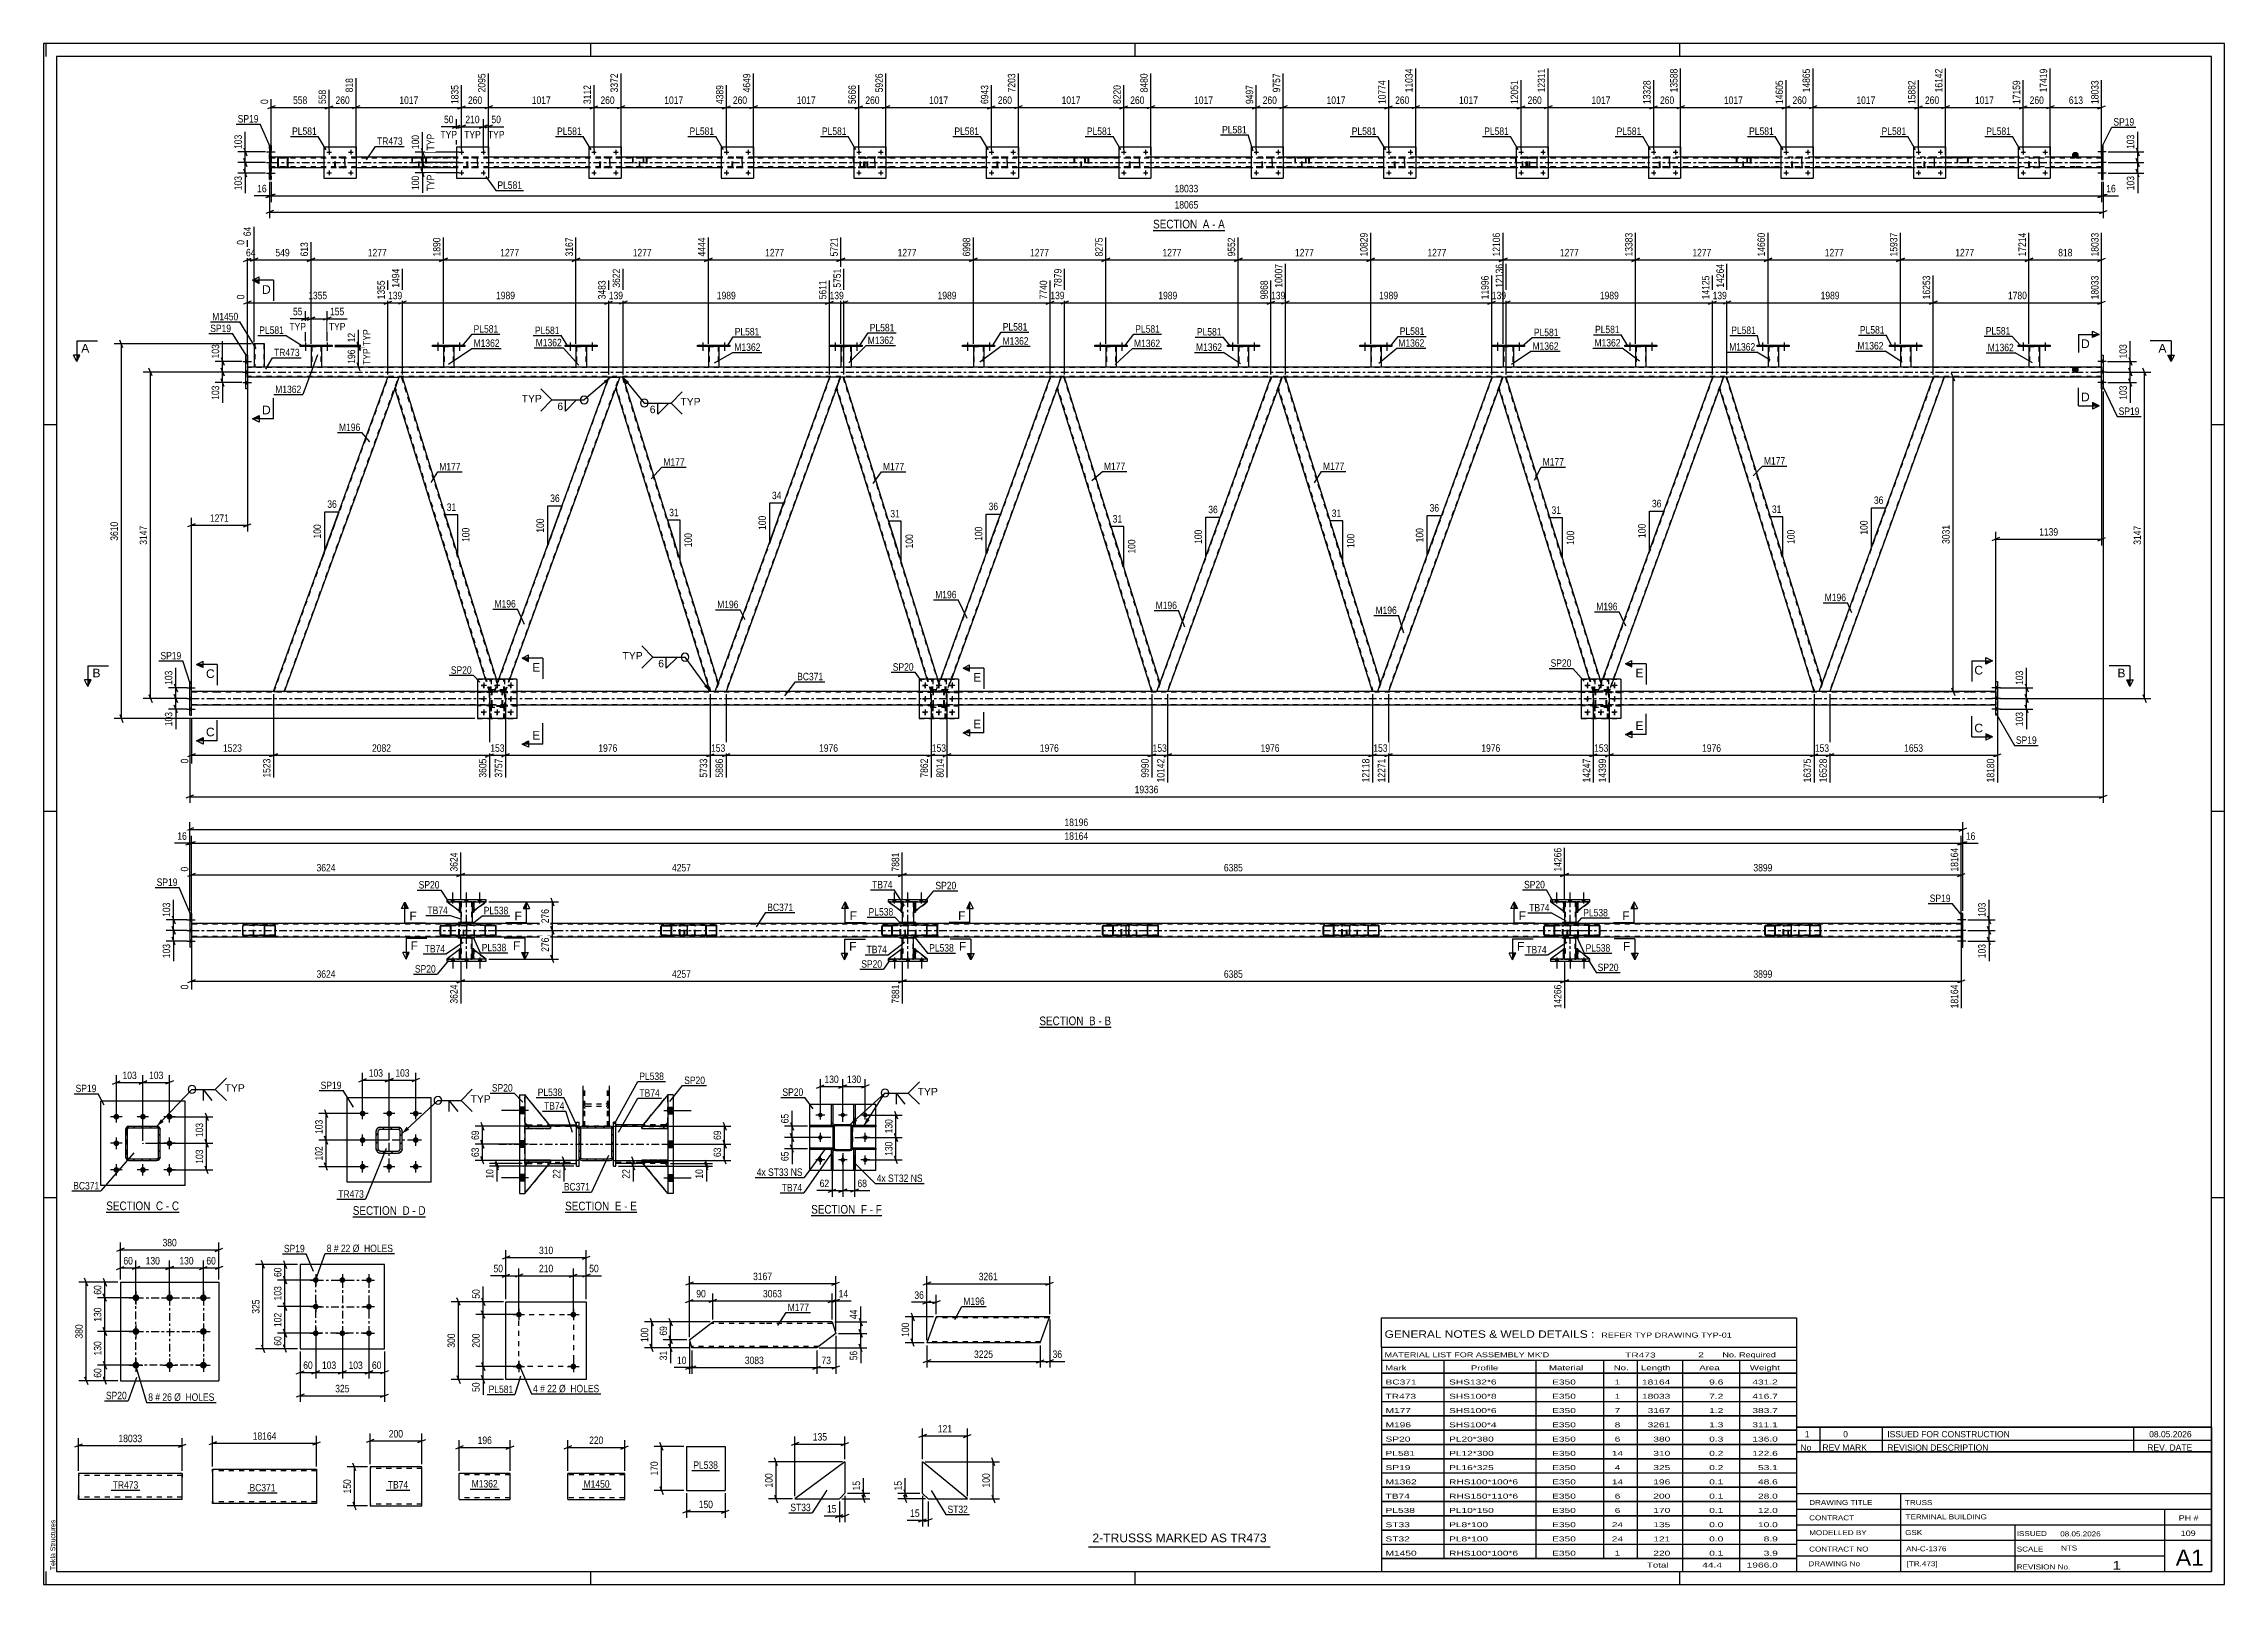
# Paper-space layout 'Layout1' of a CAD drawing. Header units: millimetres. Extents: x 0 to 841, y 0 to 594.
# The model-space entities are those that its viewports show. They can reach past a viewport. Long polylines and large blocks are cut down to what shows.
import ezdxf

# ---------------------------------------------------------------- set-up
doc = ezdxf.new("R2010")
doc.units = ezdxf.units.MM
doc.linetypes.add('DXK_LINE_DOT2', pattern=[3.9198, 1.9599, -1.9599])
doc.linetypes.add('DXK_LINE_DOT3', pattern=[5.9187, 2.979, -0.9799, 0.9799, -0.9799])
doc.layers.add('Viewport layer', color=7, linetype='Continuous', plot=False)
doc.styles.add('Arial', font='ARIAL.TTF', dxfattribs={"height": 0.2})
doc.styles.add('Arial Narrow', font='ARIALN.TTF', dxfattribs={"height": 0.2})

# ---------------------------------------------------------------- blocks, each defined once
blk = doc.blocks.new('Unknown-318885092-1133')
at = {"color": 5, "linetype": 'Continuous'}
for p, q in [((841, 594), (0, 594)), ((0, 594), (0, 0)), ((1, 589), (1, 594)), ((836, 589), (5, 589)), ((5, 589), (5, 5)), ((211, 589), (211, 594)), ((421, 589), (421, 594)), ((631, 589), (631, 594)), ((836, 5), (836, 589)), ((841, 0), (841, 594)), ((5, 447), (0, 447)), ((841, 447), (836, 447)), ((5, 298), (0, 298)), ((841, 298), (836, 298)), ((5, 149), (0, 149)), ((841, 149), (836, 149)), ((0, 0), (841, 0)), ((1, 0), (1, 5)), ((5, 5), (836, 5)), ((211, 0), (211, 5)), ((421, 0), (421, 5)), ((631, 0), (631, 5))]:
    blk.add_line(p, q, dxfattribs=at)
at = {"color": 174, "linetype": 'Continuous', "style": 'Arial'}
blk.add_text('Tekla Structures', height=1.9102, rotation=90, dxfattribs=at).set_placement((4.5, 5.5))
blk = doc.blocks.new('Unknown-318885092-11 - 2837')
at = {"color": 6, "linetype": 'Continuous'}
blk.add_line((427.86, 522.01), (455.51, 522.01), dxfattribs=at)
at = {"color": 0, "linetype": 'Continuous'}
blk.add_wipeout([(445.97, 522.76), (445.97, 526.26), (427.86, 526.26), (427.86, 522.76)], dxfattribs=at)
blk.add_wipeout([(449.58, 522.76), (449.58, 526.26), (447.02, 526.26), (447.02, 522.76)], dxfattribs=at)
at = {"color": 7, "linetype": 'Continuous', "style": 'Arial Narrow'}
blk.add_text('SECTION ', height=3.34, dxfattribs=at).set_placement((427.86, 522.76))
at = {"color": 0, "linetype": 'Continuous'}
blk.add_wipeout([(451.9, 522.76), (451.9, 526.26), (450.63, 526.26), (450.63, 522.76)], dxfattribs=at)
blk.add_wipeout([(455.51, 522.76), (455.51, 526.26), (452.95, 526.26), (452.95, 522.76)], dxfattribs=at)
at = {"color": 7, "linetype": 'Continuous', "style": 'Arial Narrow'}
for s, p in [('A', (447.02, 522.76)), ('-', (450.63, 522.76)), ('A', (452.95, 522.76))]:
    blk.add_text(s, height=3.34, dxfattribs=at).set_placement(p)
blk = doc.blocks.new('Unknown-318885092-12 - 5502')
at = {"color": 6, "linetype": 'Continuous'}
blk.add_line((384.01, 214.83), (411.65, 214.83), dxfattribs=at)
at = {"color": 0, "linetype": 'Continuous'}
blk.add_wipeout([(402.11, 215.58), (402.11, 219.08), (384.01, 219.08), (384.01, 215.58)], dxfattribs=at)
blk.add_wipeout([(405.72, 215.58), (405.72, 219.08), (403.16, 219.08), (403.16, 215.58)], dxfattribs=at)
at = {"color": 7, "linetype": 'Continuous', "style": 'Arial Narrow'}
blk.add_text('SECTION ', height=3.34, dxfattribs=at).set_placement((384.01, 215.58))
at = {"color": 0, "linetype": 'Continuous'}
blk.add_wipeout([(408.05, 215.58), (408.05, 219.08), (406.77, 219.08), (406.77, 215.58)], dxfattribs=at)
blk.add_wipeout([(411.65, 215.58), (411.65, 219.08), (409.1, 219.08), (409.1, 215.58)], dxfattribs=at)
at = {"color": 7, "linetype": 'Continuous', "style": 'Arial Narrow'}
for s, p in [('B', (403.16, 215.58)), ('B', (409.1, 215.58)), ('-', (406.77, 215.58))]:
    blk.add_text(s, height=3.34, dxfattribs=at).set_placement(p)
blk = doc.blocks.new('Unknown-318885092-13 - 6899')
at = {"color": 6, "linetype": 'Continuous'}
blk.add_line((24.16, 143.51), (52.23, 143.51), dxfattribs=at)
at = {"color": 0, "linetype": 'Continuous'}
blk.add_wipeout([(42.27, 144.26), (42.27, 147.76), (24.16, 147.76), (24.16, 144.26)], dxfattribs=at)
blk.add_wipeout([(46.09, 144.26), (46.09, 147.76), (43.32, 147.76), (43.32, 144.26)], dxfattribs=at)
at = {"color": 7, "linetype": 'Continuous', "style": 'Arial Narrow'}
blk.add_text('SECTION ', height=3.34, dxfattribs=at).set_placement((24.16, 144.26))
at = {"color": 0, "linetype": 'Continuous'}
blk.add_wipeout([(48.42, 144.26), (48.42, 147.76), (47.14, 147.76), (47.14, 144.26)], dxfattribs=at)
blk.add_wipeout([(52.23, 144.26), (52.23, 147.76), (49.47, 147.76), (49.47, 144.26)], dxfattribs=at)
at = {"color": 7, "linetype": 'Continuous', "style": 'Arial Narrow'}
for s, p in [('C', (43.32, 144.26)), ('-', (47.14, 144.26)), ('C', (49.47, 144.26))]:
    blk.add_text(s, height=3.34, dxfattribs=at).set_placement(p)
blk = doc.blocks.new('Unknown-318885092-14 - 1571')
at = {"color": 6, "linetype": 'Continuous'}
blk.add_line((119.23, 141.7), (147.3, 141.7), dxfattribs=at)
at = {"color": 0, "linetype": 'Continuous'}
blk.add_wipeout([(137.34, 142.45), (137.34, 145.95), (119.23, 145.95), (119.23, 142.45)], dxfattribs=at)
blk.add_wipeout([(141.16, 142.45), (141.16, 145.95), (138.39, 145.95), (138.39, 142.45)], dxfattribs=at)
at = {"color": 7, "linetype": 'Continuous', "style": 'Arial Narrow'}
blk.add_text('SECTION ', height=3.34, dxfattribs=at).set_placement((119.23, 142.45))
at = {"color": 0, "linetype": 'Continuous'}
blk.add_wipeout([(143.48, 142.45), (143.48, 145.95), (142.21, 145.95), (142.21, 142.45)], dxfattribs=at)
blk.add_wipeout([(147.3, 142.45), (147.3, 145.95), (144.53, 145.95), (144.53, 142.45)], dxfattribs=at)
at = {"color": 7, "linetype": 'Continuous', "style": 'Arial Narrow'}
for s, p in [('D', (138.39, 142.45)), ('-', (142.21, 142.45)), ('D', (144.53, 142.45))]:
    blk.add_text(s, height=3.34, dxfattribs=at).set_placement(p)
blk = doc.blocks.new('Unknown-318885092-15 - 1248')
at = {"color": 6, "linetype": 'Continuous'}
blk.add_line((201.12, 143.45), (228.77, 143.45), dxfattribs=at)
at = {"color": 0, "linetype": 'Continuous'}
blk.add_wipeout([(219.23, 144.2), (219.23, 147.7), (201.12, 147.7), (201.12, 144.2)], dxfattribs=at)
blk.add_wipeout([(222.83, 144.2), (222.83, 147.7), (220.28, 147.7), (220.28, 144.2)], dxfattribs=at)
at = {"color": 7, "linetype": 'Continuous', "style": 'Arial Narrow'}
blk.add_text('SECTION ', height=3.34, dxfattribs=at).set_placement((201.12, 144.2))
at = {"color": 0, "linetype": 'Continuous'}
blk.add_wipeout([(225.16, 144.2), (225.16, 147.7), (223.88, 147.7), (223.88, 144.2)], dxfattribs=at)
blk.add_wipeout([(228.77, 144.2), (228.77, 147.7), (226.21, 147.7), (226.21, 144.2)], dxfattribs=at)
at = {"color": 7, "linetype": 'Continuous', "style": 'Arial Narrow'}
for s, p in [('E', (220.28, 144.2)), ('-', (223.88, 144.2)), ('E', (226.21, 144.2))]:
    blk.add_text(s, height=3.34, dxfattribs=at).set_placement(p)
blk = doc.blocks.new('Unknown-318885092-17 - 6027')
at = {"color": 6, "linetype": 'Continuous'}
blk.add_line((296.01, 142.16), (323.23, 142.16), dxfattribs=at)
at = {"color": 0, "linetype": 'Continuous'}
blk.add_wipeout([(314.12, 142.91), (314.12, 146.41), (296.01, 146.41), (296.01, 142.91)], dxfattribs=at)
blk.add_wipeout([(317.51, 142.91), (317.51, 146.41), (315.17, 146.41), (315.17, 142.91)], dxfattribs=at)
at = {"color": 7, "linetype": 'Continuous', "style": 'Arial Narrow'}
blk.add_text('SECTION ', height=3.34, dxfattribs=at).set_placement((296.01, 142.91))
at = {"color": 0, "linetype": 'Continuous'}
blk.add_wipeout([(319.84, 142.91), (319.84, 146.41), (318.56, 146.41), (318.56, 142.91)], dxfattribs=at)
blk.add_wipeout([(323.23, 142.91), (323.23, 146.41), (320.89, 146.41), (320.89, 142.91)], dxfattribs=at)
at = {"color": 7, "linetype": 'Continuous', "style": 'Arial Narrow'}
for s, p in [('F', (315.17, 142.91)), ('-', (318.56, 142.91)), ('F', (320.89, 142.91))]:
    blk.add_text(s, height=3.34, dxfattribs=at).set_placement(p)
blk = doc.blocks.new('Bolt-318885092-2846 - 2837')
at = {"linetype": 'Continuous'}
for points in [[(417.03, 552.17, -1), (416.15, 552.17, -1)], [(425.43, 552.17, -1), (424.55, 552.17, -1)]]:
    blk.add_hatch(color=1, dxfattribs=at).paths.add_polyline_path(points)
at = {"color": 1, "linetype": 'Continuous'}
for p, q in [((415.71, 552.17), (417.47, 552.17)), ((416.59, 553.05), (416.59, 551.29)), ((424.11, 552.17), (425.87, 552.17)), ((424.99, 553.05), (424.99, 551.29))]:
    blk.add_line(p, q, dxfattribs=at)
blk = doc.blocks.new('Bolt-318885092-2839 - 2837')
at = {"linetype": 'Continuous'}
for points in [[(723.51, 544.17, -1), (722.63, 544.17, -1)], [(731.91, 544.17, -1), (731.03, 544.17, -1)]]:
    blk.add_hatch(color=1, dxfattribs=at).paths.add_polyline_path(points)
at = {"color": 1, "linetype": 'Continuous'}
for p, q in [((722.19, 544.17), (723.95, 544.17)), ((723.07, 545.05), (723.07, 543.29)), ((730.59, 544.17), (732.35, 544.17)), ((731.47, 545.05), (731.47, 543.29))]:
    blk.add_line(p, q, dxfattribs=at)
blk = doc.blocks.new('Bolt-318885092-2840 - 2837')
at = {"linetype": 'Continuous'}
for points in [[(723.51, 552.17, -1), (722.63, 552.17, -1)], [(731.91, 552.17, -1), (731.03, 552.17, -1)]]:
    blk.add_hatch(color=1, dxfattribs=at).paths.add_polyline_path(points)
at = {"color": 1, "linetype": 'Continuous'}
for p, q in [((722.19, 552.17), (723.95, 552.17)), ((723.07, 553.05), (723.07, 551.29)), ((730.59, 552.17), (732.35, 552.17)), ((731.47, 553.05), (731.47, 551.29))]:
    blk.add_line(p, q, dxfattribs=at)
blk = doc.blocks.new('Part-318885092-2905 - 2837')
at = {"color": 2, "linetype": 'Continuous'}
for p, q in [((159.19, 554.17), (159.19, 542.17)), ((159.19, 554.17), (171.59, 554.17)), ((171.59, 554.17), (171.59, 542.17)), ((159.19, 542.17), (171.59, 542.17))]:
    blk.add_line(p, q, dxfattribs=at)
blk = doc.blocks.new('Bolt-318885092-2841 - 2837')
at = {"linetype": 'Continuous'}
for points in [[(763.89, 544.17, -1), (763.01, 544.17, -1)], [(772.29, 544.17, -1), (771.41, 544.17, -1)]]:
    blk.add_hatch(color=1, dxfattribs=at).paths.add_polyline_path(points)
at = {"color": 1, "linetype": 'Continuous'}
for p, q in [((762.57, 544.17), (764.33, 544.17)), ((763.45, 545.05), (763.45, 543.29)), ((770.97, 544.17), (772.73, 544.17)), ((771.85, 545.05), (771.85, 543.29))]:
    blk.add_line(p, q, dxfattribs=at)
blk = doc.blocks.new('Part-318885092-2906 - 2837')
at = {"color": 7, "linetype": 'DXK_LINE_DOT2'}
for p, q in [((112.31, 549.69), (112.34, 549.87)), ((112.34, 549.87), (112.31, 549.69)), ((112.31, 546.65), (112.31, 549.69)), ((112.55, 549.69), (112.57, 549.78)), ((112.55, 546.65), (112.55, 549.69)), ((112.57, 549.78), (112.62, 549.86)), ((112.6, 550.13), (112.79, 550.17)), ((112.79, 550.17), (112.6, 550.13)), ((112.62, 549.86), (112.7, 549.91)), ((112.7, 549.91), (112.79, 549.93)), ((115.83, 550.17), (112.79, 550.17)), ((115.83, 549.93), (112.79, 549.93)), ((115.83, 550.17), (116.01, 550.13)), ((116.01, 550.13), (115.83, 550.17)), ((115.83, 549.93), (115.92, 549.91)), ((115.92, 549.91), (116, 549.86)), ((116, 549.86), (116.05, 549.78)), ((116.05, 549.78), (116.07, 549.69)), ((116.07, 549.69), (116.07, 546.65)), ((116.27, 549.87), (116.31, 549.69)), ((116.31, 549.69), (116.27, 549.87)), ((116.31, 546.65), (116.31, 549.69)), ((112.34, 546.46), (112.31, 546.65)), ((112.31, 546.65), (112.34, 546.46)), ((112.57, 546.55), (112.55, 546.65)), ((112.62, 546.48), (112.57, 546.55)), ((112.79, 546.17), (112.6, 546.2)), ((112.6, 546.2), (112.79, 546.17)), ((112.7, 546.42), (112.62, 546.48)), ((112.79, 546.41), (112.7, 546.42)), ((115.83, 546.41), (112.79, 546.41)), ((115.83, 546.17), (112.79, 546.17)), ((115.92, 546.42), (115.83, 546.41)), ((116.01, 546.2), (115.83, 546.17)), ((115.83, 546.17), (116.01, 546.2)), ((116, 546.48), (115.92, 546.42)), ((116.05, 546.55), (116, 546.48)), ((116.07, 546.65), (116.05, 546.55)), ((116.31, 546.65), (116.27, 546.46)), ((116.27, 546.46), (116.31, 546.65))]:
    blk.add_line(p, q, dxfattribs=at)
at = {"color": 7, "linetype": 'DXK_LINE_DOT3'}
blk.add_line((114.31, 548.17), (114.31, 548.17), dxfattribs=at)
at = {"color": 7, "linetype": 'DXK_LINE_DOT2'}
for centre, start, end in [((112.79, 549.69), 112.5, 157.5), ((112.79, 549.69), 112.5, 157.5), ((115.83, 549.69), 22.5, 67.5), ((115.83, 549.69), 22.5, 67.5), ((112.79, 546.65), 202.5, 247.5), ((112.79, 546.65), 202.5, 247.5), ((115.83, 546.65), 292.5, 337.5), ((115.83, 546.65), 292.5, 337.5)]:
    blk.add_arc(centre, 0.48, start, end, dxfattribs=at)
blk = doc.blocks.new('Bolt-318885092-2842 - 2837')
at = {"linetype": 'Continuous'}
for points in [[(763.89, 552.17, -1), (763.01, 552.17, -1)], [(772.29, 552.17, -1), (771.41, 552.17, -1)]]:
    blk.add_hatch(color=1, dxfattribs=at).paths.add_polyline_path(points)
at = {"color": 1, "linetype": 'Continuous'}
for p, q in [((762.57, 552.17), (764.33, 552.17)), ((763.45, 553.05), (763.45, 551.29)), ((770.97, 552.17), (772.73, 552.17)), ((771.85, 553.05), (771.85, 551.29))]:
    blk.add_line(p, q, dxfattribs=at)
blk = doc.blocks.new('Bolt-318885092-2843 - 2837')
at = {"linetype": 'Continuous'}
for points in [[(314.87, 544.17, -1), (313.99, 544.17, -1)], [(323.27, 544.17, -1), (322.39, 544.17, -1)]]:
    blk.add_hatch(color=1, dxfattribs=at).paths.add_polyline_path(points)
at = {"color": 1, "linetype": 'Continuous'}
for p, q in [((313.55, 544.17), (315.31, 544.17)), ((314.43, 545.05), (314.43, 543.29)), ((321.95, 544.17), (323.71, 544.17)), ((322.83, 545.05), (322.83, 543.29))]:
    blk.add_line(p, q, dxfattribs=at)
blk = doc.blocks.new('Bolt-318885092-2844 - 2837')
at = {"linetype": 'Continuous'}
for points in [[(314.87, 552.17, -1), (313.99, 552.17, -1)], [(323.27, 552.17, -1), (322.39, 552.17, -1)]]:
    blk.add_hatch(color=1, dxfattribs=at).paths.add_polyline_path(points)
at = {"color": 1, "linetype": 'Continuous'}
for p, q in [((313.55, 552.17), (315.31, 552.17)), ((314.43, 553.05), (314.43, 551.29)), ((321.95, 552.17), (323.71, 552.17)), ((322.83, 553.05), (322.83, 551.29))]:
    blk.add_line(p, q, dxfattribs=at)
blk = doc.blocks.new('Bolt-318885092-2845 - 2837')
at = {"linetype": 'Continuous'}
for points in [[(417.03, 544.17, -1), (416.15, 544.17, -1)], [(425.43, 544.17, -1), (424.55, 544.17, -1)]]:
    blk.add_hatch(color=1, dxfattribs=at).paths.add_polyline_path(points)
at = {"color": 1, "linetype": 'Continuous'}
for p, q in [((415.71, 544.17), (417.47, 544.17)), ((416.59, 545.05), (416.59, 543.29)), ((424.11, 544.17), (425.87, 544.17)), ((424.99, 545.05), (424.99, 543.29))]:
    blk.add_line(p, q, dxfattribs=at)
blk = doc.blocks.new('Part-318885092-2911 - 2837')
at = {"color": 2, "linetype": 'Continuous'}
for p, q in [((108.11, 554.17), (108.11, 542.17)), ((108.11, 554.17), (120.51, 554.17)), ((120.51, 554.17), (120.51, 542.17)), ((108.11, 542.17), (120.51, 542.17))]:
    blk.add_line(p, q, dxfattribs=at)
blk = doc.blocks.new('Bolt-318885092-2847 - 2837')
at = {"linetype": 'Continuous'}
for points in [[(468.11, 544.17, -1), (467.23, 544.17, -1)], [(476.51, 544.17, -1), (475.63, 544.17, -1)]]:
    blk.add_hatch(color=1, dxfattribs=at).paths.add_polyline_path(points)
at = {"color": 1, "linetype": 'Continuous'}
for p, q in [((466.79, 544.17), (468.55, 544.17)), ((467.67, 545.05), (467.67, 543.29)), ((475.19, 544.17), (476.95, 544.17)), ((476.07, 545.05), (476.07, 543.29))]:
    blk.add_line(p, q, dxfattribs=at)
blk = doc.blocks.new('Part-318885092-2912 - 2837')
at = {"color": 2, "linetype": 'Continuous'}
for p, q in [((90.37, 549.87), (90.33, 549.69)), ((90.33, 546.65), (90.33, 549.69)), ((90.59, 549.78), (90.57, 549.69)), ((90.57, 546.65), (90.57, 549.69)), ((90.64, 549.86), (90.59, 549.78)), ((90.81, 550.17), (90.63, 550.13)), ((90.72, 549.91), (90.64, 549.86)), ((90.81, 549.93), (90.72, 549.91)), ((93.85, 550.17), (90.81, 550.17)), ((93.85, 549.93), (90.81, 549.93)), ((94.03, 550.13), (93.85, 550.17)), ((93.94, 549.91), (93.85, 549.93)), ((94.02, 549.86), (93.94, 549.91)), ((94.07, 549.78), (94.02, 549.86)), ((94.09, 549.69), (94.07, 549.78)), ((94.09, 546.65), (94.09, 549.69)), ((94.33, 549.69), (94.29, 549.87)), ((94.33, 546.65), (94.33, 549.69)), ((90.33, 546.65), (90.37, 546.46)), ((90.57, 546.65), (90.59, 546.55)), ((90.59, 546.55), (90.64, 546.48)), ((90.63, 546.2), (90.81, 546.17)), ((90.64, 546.48), (90.72, 546.42)), ((90.72, 546.42), (90.81, 546.41)), ((93.85, 546.41), (90.81, 546.41)), ((93.85, 546.17), (90.81, 546.17)), ((93.85, 546.41), (93.94, 546.42)), ((93.85, 546.17), (94.03, 546.2)), ((93.94, 546.42), (94.02, 546.48)), ((94.02, 546.48), (94.07, 546.55)), ((94.07, 546.55), (94.09, 546.65)), ((94.29, 546.46), (94.33, 546.65))]:
    blk.add_line(p, q, dxfattribs=at)
at = {"color": 7, "linetype": 'DXK_LINE_DOT2'}
for p, q in [((90.33, 549.69), (90.37, 549.87)), ((90.63, 550.13), (90.81, 550.17)), ((93.85, 550.17), (94.03, 550.13)), ((94.29, 549.87), (94.33, 549.69)), ((90.37, 546.46), (90.33, 546.65)), ((90.81, 546.17), (90.63, 546.2)), ((94.03, 546.2), (93.85, 546.17)), ((94.33, 546.65), (94.29, 546.46))]:
    blk.add_line(p, q, dxfattribs=at)
at = {"color": 2, "linetype": 'Continuous'}
for centre, start, end in [((90.81, 549.69), 112.5, 157.5), ((93.85, 549.69), 22.5, 67.5), ((90.81, 546.65), 202.5, 247.5), ((93.85, 546.65), 292.5, 337.5)]:
    blk.add_arc(centre, 0.48, start, end, dxfattribs=at)
at = {"color": 7, "linetype": 'DXK_LINE_DOT2'}
for centre, start, end in [((90.81, 549.69), 112.5, 157.5), ((93.85, 549.69), 22.5, 67.5), ((90.81, 546.65), 202.5, 247.5), ((93.85, 546.65), 292.5, 337.5)]:
    blk.add_arc(centre, 0.48, start, end, dxfattribs=at)
blk = doc.blocks.new('Bolt-318885092-2848 - 2837')
at = {"linetype": 'Continuous'}
for points in [[(468.11, 552.17, -1), (467.23, 552.17, -1)], [(476.51, 552.17, -1), (475.63, 552.17, -1)]]:
    blk.add_hatch(color=1, dxfattribs=at).paths.add_polyline_path(points)
at = {"color": 1, "linetype": 'Continuous'}
for p, q in [((466.79, 552.17), (468.55, 552.17)), ((467.67, 553.05), (467.67, 551.29)), ((475.19, 552.17), (476.95, 552.17)), ((476.07, 553.05), (476.07, 551.29))]:
    blk.add_line(p, q, dxfattribs=at)
blk = doc.blocks.new('Bolt-318885092-2913 - 2837')
at = {"linetype": 'Continuous'}
for points in [[(365.95, 544.17, -1), (365.07, 544.17, -1)], [(374.35, 544.17, -1), (373.47, 544.17, -1)]]:
    blk.add_hatch(color=1, dxfattribs=at).paths.add_polyline_path(points)
at = {"color": 1, "linetype": 'Continuous'}
for p, q in [((364.63, 544.17), (366.39, 544.17)), ((365.51, 545.05), (365.51, 543.29)), ((373.03, 544.17), (374.79, 544.17)), ((373.91, 545.05), (373.91, 543.29))]:
    blk.add_line(p, q, dxfattribs=at)
blk = doc.blocks.new('Bolt-318885092-2849 - 2837')
at = {"linetype": 'Continuous'}
for points in [[(519.19, 544.17, -1), (518.31, 544.17, -1)], [(527.59, 544.17, -1), (526.71, 544.17, -1)]]:
    blk.add_hatch(color=1, dxfattribs=at).paths.add_polyline_path(points)
at = {"color": 1, "linetype": 'Continuous'}
for p, q in [((517.87, 544.17), (519.63, 544.17)), ((518.75, 545.05), (518.75, 543.29)), ((526.27, 544.17), (528.03, 544.17)), ((527.15, 545.05), (527.15, 543.29))]:
    blk.add_line(p, q, dxfattribs=at)
blk = doc.blocks.new('Bolt-318885092-2914 - 2837')
at = {"linetype": 'Continuous'}
for points in [[(365.95, 552.17, -1), (365.07, 552.17, -1)], [(374.35, 552.17, -1), (373.47, 552.17, -1)]]:
    blk.add_hatch(color=1, dxfattribs=at).paths.add_polyline_path(points)
at = {"color": 1, "linetype": 'Continuous'}
for p, q in [((364.63, 552.17), (366.39, 552.17)), ((365.51, 553.05), (365.51, 551.29)), ((373.03, 552.17), (374.79, 552.17)), ((373.91, 553.05), (373.91, 551.29))]:
    blk.add_line(p, q, dxfattribs=at)
blk = doc.blocks.new('Bolt-318885092-2850 - 2837')
at = {"linetype": 'Continuous'}
for points in [[(519.19, 552.17, -1), (518.31, 552.17, -1)], [(527.59, 552.17, -1), (526.71, 552.17, -1)]]:
    blk.add_hatch(color=1, dxfattribs=at).paths.add_polyline_path(points)
at = {"color": 1, "linetype": 'Continuous'}
for p, q in [((517.87, 552.17), (519.63, 552.17)), ((518.75, 553.05), (518.75, 551.29)), ((526.27, 552.17), (528.03, 552.17)), ((527.15, 553.05), (527.15, 551.29))]:
    blk.add_line(p, q, dxfattribs=at)
blk = doc.blocks.new('Part-318885092-2919 - 2837')
at = {"color": 2, "linetype": 'Continuous'}
for p, q in [((312.43, 554.17), (312.43, 542.17)), ((312.43, 554.17), (324.83, 554.17)), ((324.83, 554.17), (324.83, 542.17)), ((312.43, 542.17), (324.83, 542.17))]:
    blk.add_line(p, q, dxfattribs=at)
blk = doc.blocks.new('Part-318885092-2855 - 2837')
at = {"color": 2, "linetype": 'Continuous'}
for p, q in [((669.99, 554.17), (669.99, 542.17)), ((669.99, 554.17), (682.39, 554.17)), ((682.39, 554.17), (682.39, 542.17)), ((669.99, 542.17), (682.39, 542.17))]:
    blk.add_line(p, q, dxfattribs=at)
blk = doc.blocks.new('Part-318885092-2920 - 2837')
at = {"color": 7, "linetype": 'DXK_LINE_DOT2'}
for p, q in [((265.55, 549.69), (265.59, 549.87)), ((265.59, 549.87), (265.55, 549.69)), ((265.55, 546.65), (265.55, 549.69)), ((265.79, 549.69), (265.81, 549.78)), ((265.79, 546.65), (265.79, 549.69)), ((265.81, 549.78), (265.86, 549.86)), ((265.85, 550.13), (266.03, 550.17)), ((266.03, 550.17), (265.85, 550.13)), ((265.86, 549.86), (265.94, 549.91)), ((265.94, 549.91), (266.03, 549.93)), ((269.07, 550.17), (266.03, 550.17)), ((269.07, 549.93), (266.03, 549.93)), ((269.07, 550.17), (269.25, 550.13)), ((269.25, 550.13), (269.07, 550.17)), ((269.07, 549.93), (269.16, 549.91)), ((269.16, 549.91), (269.24, 549.86)), ((269.24, 549.86), (269.29, 549.78)), ((269.29, 549.78), (269.31, 549.69)), ((269.31, 549.69), (269.31, 546.65)), ((269.51, 549.87), (269.55, 549.69)), ((269.55, 549.69), (269.51, 549.87)), ((269.55, 546.65), (269.55, 549.69)), ((265.59, 546.46), (265.55, 546.65)), ((265.55, 546.65), (265.59, 546.46)), ((265.81, 546.55), (265.79, 546.65)), ((265.86, 546.48), (265.81, 546.55)), ((266.03, 546.17), (265.85, 546.2)), ((265.85, 546.2), (266.03, 546.17)), ((265.94, 546.42), (265.86, 546.48)), ((266.03, 546.41), (265.94, 546.42)), ((269.07, 546.41), (266.03, 546.41)), ((269.07, 546.17), (266.03, 546.17)), ((269.16, 546.42), (269.07, 546.41)), ((269.25, 546.2), (269.07, 546.17)), ((269.07, 546.17), (269.25, 546.2)), ((269.24, 546.48), (269.16, 546.42)), ((269.29, 546.55), (269.24, 546.48)), ((269.31, 546.65), (269.29, 546.55)), ((269.55, 546.65), (269.51, 546.46)), ((269.51, 546.46), (269.55, 546.65))]:
    blk.add_line(p, q, dxfattribs=at)
at = {"color": 7, "linetype": 'DXK_LINE_DOT3'}
blk.add_line((267.55, 548.17), (267.55, 548.17), dxfattribs=at)
at = {"color": 7, "linetype": 'DXK_LINE_DOT2'}
for centre, start, end in [((266.03, 549.69), 112.5, 157.5), ((266.03, 549.69), 112.5, 157.5), ((269.07, 549.69), 22.5, 67.5), ((269.07, 549.69), 22.5, 67.5), ((266.03, 546.65), 202.5, 247.5), ((266.03, 546.65), 202.5, 247.5), ((269.07, 546.65), 292.5, 337.5), ((269.07, 546.65), 292.5, 337.5)]:
    blk.add_arc(centre, 0.48, start, end, dxfattribs=at)
blk = doc.blocks.new('Part-318885092-2856 - 2837')
at = {"color": 7, "linetype": 'DXK_LINE_DOT2'}
for p, q in [((725.27, 549.69), (725.31, 549.87)), ((725.31, 549.87), (725.27, 549.69)), ((725.27, 546.65), (725.27, 549.69)), ((725.51, 549.69), (725.53, 549.78)), ((725.51, 546.65), (725.51, 549.69)), ((725.53, 549.78), (725.58, 549.86)), ((725.57, 550.13), (725.75, 550.17)), ((725.75, 550.17), (725.57, 550.13)), ((725.58, 549.86), (725.66, 549.91)), ((725.66, 549.91), (725.75, 549.93)), ((728.79, 550.17), (725.75, 550.17)), ((728.79, 549.93), (725.75, 549.93)), ((728.79, 550.17), (728.98, 550.13)), ((728.98, 550.13), (728.79, 550.17)), ((728.79, 549.93), (728.89, 549.91)), ((728.89, 549.91), (728.96, 549.86)), ((728.96, 549.86), (729.02, 549.78)), ((729.02, 549.78), (729.03, 549.69)), ((729.03, 549.69), (729.03, 546.65)), ((729.24, 549.87), (729.27, 549.69)), ((729.27, 549.69), (729.24, 549.87)), ((729.27, 546.65), (729.27, 549.69)), ((725.31, 546.46), (725.27, 546.65)), ((725.27, 546.65), (725.31, 546.46)), ((725.53, 546.55), (725.51, 546.65)), ((725.58, 546.48), (725.53, 546.55)), ((725.75, 546.17), (725.57, 546.2)), ((725.57, 546.2), (725.75, 546.17)), ((725.66, 546.42), (725.58, 546.48)), ((725.75, 546.41), (725.66, 546.42)), ((728.79, 546.41), (725.75, 546.41)), ((728.79, 546.17), (725.75, 546.17)), ((728.89, 546.42), (728.79, 546.41)), ((728.98, 546.2), (728.79, 546.17)), ((728.79, 546.17), (728.98, 546.2)), ((728.96, 546.48), (728.89, 546.42)), ((729.02, 546.55), (728.96, 546.48)), ((729.03, 546.65), (729.02, 546.55)), ((729.27, 546.65), (729.24, 546.46)), ((729.24, 546.46), (729.27, 546.65))]:
    blk.add_line(p, q, dxfattribs=at)
at = {"color": 7, "linetype": 'DXK_LINE_DOT3'}
blk.add_line((727.27, 548.17), (727.27, 548.17), dxfattribs=at)
at = {"color": 7, "linetype": 'DXK_LINE_DOT2'}
for centre, start, end in [((725.75, 549.69), 112.5, 157.5), ((725.75, 549.69), 112.5, 157.5), ((728.79, 549.69), 22.5, 67.5), ((728.79, 549.69), 22.5, 67.5), ((725.75, 546.65), 202.5, 247.5), ((725.75, 546.65), 202.5, 247.5), ((728.79, 546.65), 292.5, 337.5), ((728.79, 546.65), 292.5, 337.5)]:
    blk.add_arc(centre, 0.48, start, end, dxfattribs=at)
blk = doc.blocks.new('Part-318885092-2925 - 2837')
at = {"color": 2, "linetype": 'Continuous'}
for p, q in [((261.35, 554.17), (261.35, 542.17)), ((261.35, 554.17), (273.75, 554.17)), ((273.75, 554.17), (273.75, 542.17)), ((261.35, 542.17), (273.75, 542.17))]:
    blk.add_line(p, q, dxfattribs=at)
blk = doc.blocks.new('Part-318885092-2861 - 2837')
at = {"color": 2, "linetype": 'Continuous'}
for p, q in [((721.07, 554.17), (721.07, 542.17)), ((721.07, 554.17), (733.47, 554.17)), ((733.47, 554.17), (733.47, 542.17)), ((721.07, 542.17), (733.47, 542.17))]:
    blk.add_line(p, q, dxfattribs=at)
blk = doc.blocks.new('Part-318885092-2926 - 2837')
at = {"color": 7, "linetype": 'DXK_LINE_DOT2'}
for p, q in [((214.47, 549.69), (214.51, 549.87)), ((214.51, 549.87), (214.47, 549.69)), ((214.47, 546.65), (214.47, 549.69)), ((214.71, 549.69), (214.73, 549.78)), ((214.71, 546.65), (214.71, 549.69)), ((214.73, 549.78), (214.78, 549.86)), ((214.76, 550.13), (214.95, 550.17)), ((214.95, 550.17), (214.76, 550.13)), ((214.78, 549.86), (214.86, 549.91)), ((214.86, 549.91), (214.95, 549.93)), ((217.99, 550.17), (214.95, 550.17)), ((217.99, 549.93), (214.95, 549.93)), ((217.99, 550.17), (218.17, 550.13)), ((218.17, 550.13), (217.99, 550.17)), ((217.99, 549.93), (218.08, 549.91)), ((218.08, 549.91), (218.16, 549.86)), ((218.16, 549.86), (218.21, 549.78)), ((218.21, 549.78), (218.23, 549.69)), ((218.23, 549.69), (218.23, 546.65)), ((218.43, 549.87), (218.47, 549.69)), ((218.47, 549.69), (218.43, 549.87)), ((218.47, 546.65), (218.47, 549.69)), ((214.51, 546.46), (214.47, 546.65)), ((214.47, 546.65), (214.51, 546.46)), ((214.73, 546.55), (214.71, 546.65)), ((214.78, 546.48), (214.73, 546.55)), ((214.95, 546.17), (214.76, 546.2)), ((214.76, 546.2), (214.95, 546.17)), ((214.86, 546.42), (214.78, 546.48)), ((214.95, 546.41), (214.86, 546.42)), ((217.99, 546.41), (214.95, 546.41)), ((217.99, 546.17), (214.95, 546.17)), ((218.08, 546.42), (217.99, 546.41)), ((218.17, 546.2), (217.99, 546.17)), ((217.99, 546.17), (218.17, 546.2)), ((218.16, 546.48), (218.08, 546.42)), ((218.21, 546.55), (218.16, 546.48)), ((218.23, 546.65), (218.21, 546.55)), ((218.47, 546.65), (218.43, 546.46)), ((218.43, 546.46), (218.47, 546.65))]:
    blk.add_line(p, q, dxfattribs=at)
at = {"color": 7, "linetype": 'DXK_LINE_DOT3'}
blk.add_line((216.47, 548.17), (216.47, 548.17), dxfattribs=at)
at = {"color": 7, "linetype": 'DXK_LINE_DOT2'}
for centre, start, end in [((214.95, 549.69), 112.5, 157.5), ((214.95, 549.69), 112.5, 157.5), ((217.99, 549.69), 22.5, 67.5), ((217.99, 549.69), 22.5, 67.5), ((214.95, 546.65), 202.5, 247.5), ((214.95, 546.65), 202.5, 247.5), ((217.99, 546.65), 292.5, 337.5), ((217.99, 546.65), 292.5, 337.5)]:
    blk.add_arc(centre, 0.48, start, end, dxfattribs=at)
blk = doc.blocks.new('Part-318885092-2862 - 2837')
at = {"color": 7, "linetype": 'DXK_LINE_DOT2'}
for p, q in [((765.65, 549.69), (765.69, 549.87)), ((765.69, 549.87), (765.65, 549.69)), ((765.65, 546.65), (765.65, 549.69)), ((765.89, 549.69), (765.91, 549.78)), ((765.89, 546.65), (765.89, 549.69)), ((765.91, 549.78), (765.96, 549.86)), ((765.95, 550.13), (766.13, 550.17)), ((766.13, 550.17), (765.95, 550.13)), ((765.96, 549.86), (766.04, 549.91)), ((766.04, 549.91), (766.13, 549.93)), ((769.17, 550.17), (766.13, 550.17)), ((769.17, 549.93), (766.13, 549.93)), ((769.17, 550.17), (769.36, 550.13)), ((769.36, 550.13), (769.17, 550.17)), ((769.17, 549.93), (769.27, 549.91)), ((769.27, 549.91), (769.34, 549.86)), ((769.34, 549.86), (769.4, 549.78)), ((769.4, 549.78), (769.41, 549.69)), ((769.41, 549.69), (769.41, 546.65)), ((769.62, 549.87), (769.65, 549.69)), ((769.65, 549.69), (769.62, 549.87)), ((769.65, 546.65), (769.65, 549.69)), ((765.69, 546.46), (765.65, 546.65)), ((765.65, 546.65), (765.69, 546.46)), ((765.91, 546.55), (765.89, 546.65)), ((765.96, 546.48), (765.91, 546.55)), ((766.13, 546.17), (765.95, 546.2)), ((765.95, 546.2), (766.13, 546.17)), ((766.04, 546.42), (765.96, 546.48)), ((766.13, 546.41), (766.04, 546.42)), ((769.17, 546.41), (766.13, 546.41)), ((769.17, 546.17), (766.13, 546.17)), ((769.27, 546.42), (769.17, 546.41)), ((769.36, 546.2), (769.17, 546.17)), ((769.17, 546.17), (769.36, 546.2)), ((769.34, 546.48), (769.27, 546.42)), ((769.4, 546.55), (769.34, 546.48)), ((769.41, 546.65), (769.4, 546.55)), ((769.65, 546.65), (769.62, 546.46)), ((769.62, 546.46), (769.65, 546.65))]:
    blk.add_line(p, q, dxfattribs=at)
at = {"color": 7, "linetype": 'DXK_LINE_DOT3'}
blk.add_line((767.65, 548.17), (767.65, 548.17), dxfattribs=at)
at = {"color": 7, "linetype": 'DXK_LINE_DOT2'}
for centre, start, end in [((766.13, 549.69), 112.5, 157.5), ((766.13, 549.69), 112.5, 157.5), ((769.17, 549.69), 22.5, 67.5), ((769.17, 549.69), 22.5, 67.5), ((766.13, 546.65), 202.5, 247.5), ((766.13, 546.65), 202.5, 247.5), ((769.17, 546.65), 292.5, 337.5), ((769.17, 546.65), 292.5, 337.5)]:
    blk.add_arc(centre, 0.48, start, end, dxfattribs=at)
blk = doc.blocks.new('Part-318885092-2931 - 2837')
at = {"color": 2, "linetype": 'Continuous'}
for p, q in [((210.27, 554.17), (210.27, 542.17)), ((210.27, 554.17), (222.67, 554.17)), ((222.67, 554.17), (222.67, 542.17)), ((210.27, 542.17), (222.67, 542.17))]:
    blk.add_line(p, q, dxfattribs=at)
blk = doc.blocks.new('Part-318885092-2867 - 2837')
at = {"color": 2, "linetype": 'Continuous'}
for p, q in [((761.45, 554.17), (761.45, 542.17)), ((761.45, 554.17), (773.85, 554.17)), ((773.85, 554.17), (773.85, 542.17)), ((761.45, 542.17), (773.85, 542.17))]:
    blk.add_line(p, q, dxfattribs=at)
blk = doc.blocks.new('Part-318885092-2932 - 2837')
at = {"color": 7, "linetype": 'DXK_LINE_DOT2'}
for p, q in [((163.39, 549.69), (163.42, 549.87)), ((163.42, 549.87), (163.39, 549.69)), ((163.39, 546.65), (163.39, 549.69)), ((163.63, 549.69), (163.65, 549.78)), ((163.63, 546.65), (163.63, 549.69)), ((163.65, 549.78), (163.7, 549.86)), ((163.68, 550.13), (163.87, 550.17)), ((163.87, 550.17), (163.68, 550.13)), ((163.7, 549.86), (163.78, 549.91)), ((163.78, 549.91), (163.87, 549.93)), ((166.91, 550.17), (163.87, 550.17)), ((166.91, 549.93), (163.87, 549.93)), ((166.91, 550.17), (167.09, 550.13)), ((167.09, 550.13), (166.91, 550.17)), ((166.91, 549.93), (167, 549.91)), ((167, 549.91), (167.08, 549.86)), ((167.08, 549.86), (167.13, 549.78)), ((167.13, 549.78), (167.15, 549.69)), ((167.15, 549.69), (167.15, 546.65)), ((167.35, 549.87), (167.39, 549.69)), ((167.39, 549.69), (167.35, 549.87)), ((167.39, 546.65), (167.39, 549.69)), ((163.42, 546.46), (163.39, 546.65)), ((163.39, 546.65), (163.42, 546.46)), ((163.65, 546.55), (163.63, 546.65)), ((163.7, 546.48), (163.65, 546.55)), ((163.87, 546.17), (163.68, 546.2)), ((163.68, 546.2), (163.87, 546.17)), ((163.78, 546.42), (163.7, 546.48)), ((163.87, 546.41), (163.78, 546.42)), ((166.91, 546.41), (163.87, 546.41)), ((166.91, 546.17), (163.87, 546.17)), ((167, 546.42), (166.91, 546.41)), ((167.09, 546.2), (166.91, 546.17)), ((166.91, 546.17), (167.09, 546.2)), ((167.08, 546.48), (167, 546.42)), ((167.13, 546.55), (167.08, 546.48)), ((167.15, 546.65), (167.13, 546.55)), ((167.39, 546.65), (167.35, 546.46)), ((167.35, 546.46), (167.39, 546.65))]:
    blk.add_line(p, q, dxfattribs=at)
at = {"color": 7, "linetype": 'DXK_LINE_DOT3'}
blk.add_line((165.39, 548.17), (165.39, 548.17), dxfattribs=at)
at = {"color": 7, "linetype": 'DXK_LINE_DOT2'}
for centre, start, end in [((163.87, 549.69), 112.5, 157.5), ((163.87, 549.69), 112.5, 157.5), ((166.91, 549.69), 22.5, 67.5), ((166.91, 549.69), 22.5, 67.5), ((163.87, 546.65), 202.5, 247.5), ((163.87, 546.65), 202.5, 247.5), ((166.91, 546.65), 292.5, 337.5), ((166.91, 546.65), 292.5, 337.5)]:
    blk.add_arc(centre, 0.48, start, end, dxfattribs=at)
blk = doc.blocks.new('Part-318885092-2868 - 2837')
at = {"color": 7, "linetype": 'DXK_LINE_DOT2'}
for p, q in [((316.63, 549.69), (316.67, 549.87)), ((316.67, 549.87), (316.63, 549.69)), ((316.63, 546.65), (316.63, 549.69)), ((316.87, 549.69), (316.89, 549.78)), ((316.87, 546.65), (316.87, 549.69)), ((316.89, 549.78), (316.94, 549.86)), ((316.93, 550.13), (317.11, 550.17)), ((317.11, 550.17), (316.93, 550.13)), ((316.94, 549.86), (317.02, 549.91)), ((317.02, 549.91), (317.11, 549.93)), ((320.15, 550.17), (317.11, 550.17)), ((320.15, 549.93), (317.11, 549.93)), ((320.15, 550.17), (320.33, 550.13)), ((320.33, 550.13), (320.15, 550.17)), ((320.15, 549.93), (320.24, 549.91)), ((320.24, 549.91), (320.32, 549.86)), ((320.32, 549.86), (320.37, 549.78)), ((320.37, 549.78), (320.39, 549.69)), ((320.39, 549.69), (320.39, 546.65)), ((320.59, 549.87), (320.63, 549.69)), ((320.63, 549.69), (320.59, 549.87)), ((320.63, 546.65), (320.63, 549.69)), ((316.67, 546.46), (316.63, 546.65)), ((316.63, 546.65), (316.67, 546.46)), ((316.89, 546.55), (316.87, 546.65)), ((316.94, 546.48), (316.89, 546.55)), ((317.11, 546.17), (316.93, 546.2)), ((316.93, 546.2), (317.11, 546.17)), ((317.02, 546.42), (316.94, 546.48)), ((317.11, 546.41), (317.02, 546.42)), ((320.15, 546.41), (317.11, 546.41)), ((320.15, 546.17), (317.11, 546.17)), ((320.24, 546.42), (320.15, 546.41)), ((320.33, 546.2), (320.15, 546.17)), ((320.15, 546.17), (320.33, 546.2)), ((320.32, 546.48), (320.24, 546.42)), ((320.37, 546.55), (320.32, 546.48)), ((320.39, 546.65), (320.37, 546.55)), ((320.63, 546.65), (320.59, 546.46)), ((320.59, 546.46), (320.63, 546.65))]:
    blk.add_line(p, q, dxfattribs=at)
at = {"color": 7, "linetype": 'DXK_LINE_DOT3'}
blk.add_line((318.63, 548.17), (318.63, 548.17), dxfattribs=at)
at = {"color": 7, "linetype": 'DXK_LINE_DOT2'}
for centre, start, end in [((317.11, 549.69), 112.5, 157.5), ((317.11, 549.69), 112.5, 157.5), ((320.15, 549.69), 22.5, 67.5), ((320.15, 549.69), 22.5, 67.5), ((317.11, 546.65), 202.5, 247.5), ((317.11, 546.65), 202.5, 247.5), ((320.15, 546.65), 292.5, 337.5), ((320.15, 546.65), 292.5, 337.5)]:
    blk.add_arc(centre, 0.48, start, end, dxfattribs=at)
blk = doc.blocks.new('Part-318885092-2937 - 2837')
at = {"color": 2, "linetype": 'Continuous'}
for p, q in [((516.75, 554.17), (516.75, 542.17)), ((516.75, 554.17), (529.15, 554.17)), ((529.15, 554.17), (529.15, 542.17)), ((516.75, 542.17), (529.15, 542.17))]:
    blk.add_line(p, q, dxfattribs=at)
blk = doc.blocks.new('Part-318885092-2873 - 2837')
at = {"color": 2, "linetype": 'Continuous'}
for p, q in [((363.51, 554.17), (363.51, 542.17)), ((363.51, 554.17), (375.91, 554.17)), ((375.91, 554.17), (375.91, 542.17)), ((363.51, 542.17), (375.91, 542.17))]:
    blk.add_line(p, q, dxfattribs=at)
blk = doc.blocks.new('Part-318885092-2938 - 2837')
at = {"color": 7, "linetype": 'DXK_LINE_DOT2'}
for p, q in [((572.03, 549.69), (572.07, 549.87)), ((572.07, 549.87), (572.03, 549.69)), ((572.03, 546.65), (572.03, 549.69)), ((572.27, 549.69), (572.29, 549.78)), ((572.27, 546.65), (572.27, 549.69)), ((572.29, 549.78), (572.34, 549.86)), ((572.33, 550.13), (572.51, 550.17)), ((572.51, 550.17), (572.33, 550.13)), ((572.34, 549.86), (572.42, 549.91)), ((572.42, 549.91), (572.51, 549.93)), ((575.55, 550.17), (572.51, 550.17)), ((575.55, 549.93), (572.51, 549.93)), ((575.55, 550.17), (575.74, 550.13)), ((575.74, 550.13), (575.55, 550.17)), ((575.55, 549.93), (575.64, 549.91)), ((575.64, 549.91), (575.72, 549.86)), ((575.72, 549.86), (575.77, 549.78)), ((575.77, 549.78), (575.79, 549.69)), ((575.79, 549.69), (575.79, 546.65)), ((576, 549.87), (576.03, 549.69)), ((576.03, 549.69), (576, 549.87)), ((576.03, 546.65), (576.03, 549.69)), ((572.07, 546.46), (572.03, 546.65)), ((572.03, 546.65), (572.07, 546.46)), ((572.29, 546.55), (572.27, 546.65)), ((572.34, 546.48), (572.29, 546.55)), ((572.51, 546.17), (572.33, 546.2)), ((572.33, 546.2), (572.51, 546.17)), ((572.42, 546.42), (572.34, 546.48)), ((572.51, 546.41), (572.42, 546.42)), ((575.55, 546.41), (572.51, 546.41)), ((575.55, 546.17), (572.51, 546.17)), ((575.64, 546.42), (575.55, 546.41)), ((575.74, 546.2), (575.55, 546.17)), ((575.55, 546.17), (575.74, 546.2)), ((575.72, 546.48), (575.64, 546.42)), ((575.77, 546.55), (575.72, 546.48)), ((575.79, 546.65), (575.77, 546.55)), ((576.03, 546.65), (576, 546.46)), ((576, 546.46), (576.03, 546.65))]:
    blk.add_line(p, q, dxfattribs=at)
at = {"color": 7, "linetype": 'DXK_LINE_DOT3'}
blk.add_line((574.03, 548.17), (574.03, 548.17), dxfattribs=at)
at = {"color": 7, "linetype": 'DXK_LINE_DOT2'}
for centre, start, end in [((572.51, 549.69), 112.5, 157.5), ((572.51, 549.69), 112.5, 157.5), ((575.55, 549.69), 22.5, 67.5), ((575.55, 549.69), 22.5, 67.5), ((572.51, 546.65), 202.5, 247.5), ((572.51, 546.65), 202.5, 247.5), ((575.55, 546.65), 292.5, 337.5), ((575.55, 546.65), 292.5, 337.5)]:
    blk.add_arc(centre, 0.48, start, end, dxfattribs=at)
blk = doc.blocks.new('Part-318885092-2874 - 2837')
at = {"color": 7, "linetype": 'DXK_LINE_DOT2'}
for p, q in [((418.79, 549.69), (418.83, 549.87)), ((418.83, 549.87), (418.79, 549.69)), ((418.79, 546.65), (418.79, 549.69)), ((419.03, 549.69), (419.05, 549.78)), ((419.03, 546.65), (419.03, 549.69)), ((419.05, 549.78), (419.1, 549.86)), ((419.09, 550.13), (419.27, 550.17)), ((419.27, 550.17), (419.09, 550.13)), ((419.1, 549.86), (419.18, 549.91)), ((419.18, 549.91), (419.27, 549.93)), ((422.31, 550.17), (419.27, 550.17)), ((422.31, 549.93), (419.27, 549.93)), ((422.31, 550.17), (422.49, 550.13)), ((422.49, 550.13), (422.31, 550.17)), ((422.31, 549.93), (422.4, 549.91)), ((422.4, 549.91), (422.48, 549.86)), ((422.48, 549.86), (422.53, 549.78)), ((422.53, 549.78), (422.55, 549.69)), ((422.55, 549.69), (422.55, 546.65)), ((422.75, 549.87), (422.79, 549.69)), ((422.79, 549.69), (422.75, 549.87)), ((422.79, 546.65), (422.79, 549.69)), ((418.83, 546.46), (418.79, 546.65)), ((418.79, 546.65), (418.83, 546.46)), ((419.05, 546.55), (419.03, 546.65)), ((419.1, 546.48), (419.05, 546.55)), ((419.27, 546.17), (419.09, 546.2)), ((419.09, 546.2), (419.27, 546.17)), ((419.18, 546.42), (419.1, 546.48)), ((419.27, 546.41), (419.18, 546.42)), ((422.31, 546.41), (419.27, 546.41)), ((422.31, 546.17), (419.27, 546.17)), ((422.4, 546.42), (422.31, 546.41)), ((422.49, 546.2), (422.31, 546.17)), ((422.31, 546.17), (422.49, 546.2)), ((422.48, 546.48), (422.4, 546.42)), ((422.53, 546.55), (422.48, 546.48)), ((422.55, 546.65), (422.53, 546.55)), ((422.79, 546.65), (422.75, 546.46)), ((422.75, 546.46), (422.79, 546.65))]:
    blk.add_line(p, q, dxfattribs=at)
at = {"color": 7, "linetype": 'DXK_LINE_DOT3'}
blk.add_line((420.79, 548.17), (420.79, 548.17), dxfattribs=at)
at = {"color": 7, "linetype": 'DXK_LINE_DOT2'}
for centre, start, end in [((419.27, 549.69), 112.5, 157.5), ((419.27, 549.69), 112.5, 157.5), ((422.31, 549.69), 22.5, 67.5), ((422.31, 549.69), 22.5, 67.5), ((419.27, 546.65), 202.5, 247.5), ((419.27, 546.65), 202.5, 247.5), ((422.31, 546.65), 292.5, 337.5), ((422.31, 546.65), 292.5, 337.5)]:
    blk.add_arc(centre, 0.48, start, end, dxfattribs=at)
blk = doc.blocks.new('Part-318885092-2879 - 2837')
at = {"color": 2, "linetype": 'Continuous'}
for p, q in [((414.59, 554.17), (414.59, 542.17)), ((414.59, 554.17), (426.99, 554.17)), ((426.99, 554.17), (426.99, 542.17)), ((414.59, 542.17), (426.99, 542.17))]:
    blk.add_line(p, q, dxfattribs=at)
blk = doc.blocks.new('Part-318885092-2880 - 2837')
at = {"color": 7, "linetype": 'DXK_LINE_DOT2'}
for p, q in [((469.87, 549.69), (469.91, 549.87)), ((469.91, 549.87), (469.87, 549.69)), ((469.87, 546.65), (469.87, 549.69)), ((470.11, 549.69), (470.13, 549.78)), ((470.11, 546.65), (470.11, 549.69)), ((470.13, 549.78), (470.18, 549.86)), ((470.17, 550.13), (470.35, 550.17)), ((470.35, 550.17), (470.17, 550.13)), ((470.18, 549.86), (470.26, 549.91)), ((470.26, 549.91), (470.35, 549.93)), ((473.39, 550.17), (470.35, 550.17)), ((473.39, 549.93), (470.35, 549.93)), ((473.39, 550.17), (473.57, 550.13)), ((473.57, 550.13), (473.39, 550.17)), ((473.39, 549.93), (473.48, 549.91)), ((473.48, 549.91), (473.56, 549.86)), ((473.56, 549.86), (473.61, 549.78)), ((473.61, 549.78), (473.63, 549.69)), ((473.63, 549.69), (473.63, 546.65)), ((473.83, 549.87), (473.87, 549.69)), ((473.87, 549.69), (473.83, 549.87)), ((473.87, 546.65), (473.87, 549.69)), ((469.91, 546.46), (469.87, 546.65)), ((469.87, 546.65), (469.91, 546.46)), ((470.13, 546.55), (470.11, 546.65)), ((470.18, 546.48), (470.13, 546.55)), ((470.35, 546.17), (470.17, 546.2)), ((470.17, 546.2), (470.35, 546.17)), ((470.26, 546.42), (470.18, 546.48)), ((470.35, 546.41), (470.26, 546.42)), ((473.39, 546.41), (470.35, 546.41)), ((473.39, 546.17), (470.35, 546.17)), ((473.48, 546.42), (473.39, 546.41)), ((473.57, 546.2), (473.39, 546.17)), ((473.39, 546.17), (473.57, 546.2)), ((473.56, 546.48), (473.48, 546.42)), ((473.61, 546.55), (473.56, 546.48)), ((473.63, 546.65), (473.61, 546.55)), ((473.87, 546.65), (473.83, 546.46)), ((473.83, 546.46), (473.87, 546.65))]:
    blk.add_line(p, q, dxfattribs=at)
at = {"color": 7, "linetype": 'DXK_LINE_DOT3'}
blk.add_line((471.87, 548.17), (471.87, 548.17), dxfattribs=at)
at = {"color": 7, "linetype": 'DXK_LINE_DOT2'}
for centre, start, end in [((470.35, 549.69), 112.5, 157.5), ((470.35, 549.69), 112.5, 157.5), ((473.39, 549.69), 22.5, 67.5), ((473.39, 549.69), 22.5, 67.5), ((470.35, 546.65), 202.5, 247.5), ((470.35, 546.65), 202.5, 247.5), ((473.39, 546.65), 292.5, 337.5), ((473.39, 546.65), 292.5, 337.5)]:
    blk.add_arc(centre, 0.48, start, end, dxfattribs=at)
blk = doc.blocks.new('Part-318885092-2885 - 2837')
at = {"color": 2, "linetype": 'Continuous'}
for p, q in [((465.67, 554.17), (465.67, 542.17)), ((465.67, 554.17), (478.07, 554.17)), ((478.07, 554.17), (478.07, 542.17)), ((465.67, 542.17), (478.07, 542.17))]:
    blk.add_line(p, q, dxfattribs=at)
blk = doc.blocks.new('Part-318885092-2886 - 2837')
at = {"color": 7, "linetype": 'DXK_LINE_DOT2'}
for p, q in [((520.95, 549.69), (520.99, 549.87)), ((520.99, 549.87), (520.95, 549.69)), ((520.95, 546.65), (520.95, 549.69)), ((521.19, 549.69), (521.21, 549.78)), ((521.19, 546.65), (521.19, 549.69)), ((521.21, 549.78), (521.26, 549.86)), ((521.25, 550.13), (521.43, 550.17)), ((521.43, 550.17), (521.25, 550.13)), ((521.26, 549.86), (521.34, 549.91)), ((521.34, 549.91), (521.43, 549.93)), ((524.47, 550.17), (521.43, 550.17)), ((524.47, 549.93), (521.43, 549.93)), ((524.47, 550.17), (524.66, 550.13)), ((524.66, 550.13), (524.47, 550.17)), ((524.47, 549.93), (524.56, 549.91)), ((524.56, 549.91), (524.64, 549.86)), ((524.64, 549.86), (524.69, 549.78)), ((524.69, 549.78), (524.71, 549.69)), ((524.71, 549.69), (524.71, 546.65)), ((524.92, 549.87), (524.95, 549.69)), ((524.95, 549.69), (524.92, 549.87)), ((524.95, 546.65), (524.95, 549.69)), ((520.99, 546.46), (520.95, 546.65)), ((520.95, 546.65), (520.99, 546.46)), ((521.21, 546.55), (521.19, 546.65)), ((521.26, 546.48), (521.21, 546.55)), ((521.43, 546.17), (521.25, 546.2)), ((521.25, 546.2), (521.43, 546.17)), ((521.34, 546.42), (521.26, 546.48)), ((521.43, 546.41), (521.34, 546.42)), ((524.47, 546.41), (521.43, 546.41)), ((524.47, 546.17), (521.43, 546.17)), ((524.56, 546.42), (524.47, 546.41)), ((524.66, 546.2), (524.47, 546.17)), ((524.47, 546.17), (524.66, 546.2)), ((524.64, 546.48), (524.56, 546.42)), ((524.69, 546.55), (524.64, 546.48)), ((524.71, 546.65), (524.69, 546.55)), ((524.95, 546.65), (524.92, 546.46)), ((524.92, 546.46), (524.95, 546.65))]:
    blk.add_line(p, q, dxfattribs=at)
at = {"color": 7, "linetype": 'DXK_LINE_DOT3'}
blk.add_line((522.95, 548.17), (522.95, 548.17), dxfattribs=at)
at = {"color": 7, "linetype": 'DXK_LINE_DOT2'}
for centre, start, end in [((521.43, 549.69), 112.5, 157.5), ((521.43, 549.69), 112.5, 157.5), ((524.47, 549.69), 22.5, 67.5), ((524.47, 549.69), 22.5, 67.5), ((521.43, 546.65), 202.5, 247.5), ((521.43, 546.65), 202.5, 247.5), ((524.47, 546.65), 292.5, 337.5), ((524.47, 546.65), 292.5, 337.5)]:
    blk.add_arc(centre, 0.48, start, end, dxfattribs=at)
blk = doc.blocks.new('Bolt-318885092-2887 - 2837')
at = {"linetype": 'Continuous'}
for points in [[(110.55, 544.17, -1), (109.67, 544.17, -1)], [(118.95, 544.17, -1), (118.07, 544.17, -1)]]:
    blk.add_hatch(color=1, dxfattribs=at).paths.add_polyline_path(points)
at = {"color": 1, "linetype": 'Continuous'}
for p, q in [((109.23, 544.17), (110.99, 544.17)), ((110.11, 545.05), (110.11, 543.29)), ((117.63, 544.17), (119.39, 544.17)), ((118.51, 545.05), (118.51, 543.29))]:
    blk.add_line(p, q, dxfattribs=at)
blk = doc.blocks.new('Bolt-318885092-2888 - 2837')
at = {"linetype": 'Continuous'}
for points in [[(110.55, 552.17, -1), (109.67, 552.17, -1)], [(118.95, 552.17, -1), (118.07, 552.17, -1)]]:
    blk.add_hatch(color=1, dxfattribs=at).paths.add_polyline_path(points)
at = {"color": 1, "linetype": 'Continuous'}
for p, q in [((109.23, 552.17), (110.99, 552.17)), ((110.11, 553.05), (110.11, 551.29)), ((117.63, 552.17), (119.39, 552.17)), ((118.51, 553.05), (118.51, 551.29))]:
    blk.add_line(p, q, dxfattribs=at)
blk = doc.blocks.new('Bolt-318885092-2889 - 2837')
at = {"linetype": 'Continuous'}
for points in [[(263.79, 544.17, -1), (262.91, 544.17, -1)], [(272.19, 544.17, -1), (271.31, 544.17, -1)]]:
    blk.add_hatch(color=1, dxfattribs=at).paths.add_polyline_path(points)
at = {"color": 1, "linetype": 'Continuous'}
for p, q in [((262.47, 544.17), (264.23, 544.17)), ((263.35, 545.05), (263.35, 543.29)), ((270.87, 544.17), (272.63, 544.17)), ((271.75, 545.05), (271.75, 543.29))]:
    blk.add_line(p, q, dxfattribs=at)
blk = doc.blocks.new('Bolt-318885092-2890 - 2837')
at = {"linetype": 'Continuous'}
for points in [[(263.79, 552.17, -1), (262.91, 552.17, -1)], [(272.19, 552.17, -1), (271.31, 552.17, -1)]]:
    blk.add_hatch(color=1, dxfattribs=at).paths.add_polyline_path(points)
at = {"color": 1, "linetype": 'Continuous'}
for p, q in [((262.47, 552.17), (264.23, 552.17)), ((263.35, 553.05), (263.35, 551.29)), ((270.87, 552.17), (272.63, 552.17)), ((271.75, 553.05), (271.75, 551.29))]:
    blk.add_line(p, q, dxfattribs=at)
blk = doc.blocks.new('Bolt-318885092-2891 - 2837')
at = {"linetype": 'Continuous'}
for points in [[(212.71, 544.17, -1), (211.83, 544.17, -1)], [(221.11, 544.17, -1), (220.23, 544.17, -1)]]:
    blk.add_hatch(color=1, dxfattribs=at).paths.add_polyline_path(points)
at = {"color": 1, "linetype": 'Continuous'}
for p, q in [((211.39, 544.17), (213.15, 544.17)), ((212.27, 545.05), (212.27, 543.29)), ((219.79, 544.17), (221.55, 544.17)), ((220.67, 545.05), (220.67, 543.29))]:
    blk.add_line(p, q, dxfattribs=at)
blk = doc.blocks.new('Bolt-318885092-2892 - 2837')
at = {"linetype": 'Continuous'}
for points in [[(212.71, 552.17, -1), (211.83, 552.17, -1)], [(221.11, 552.17, -1), (220.23, 552.17, -1)]]:
    blk.add_hatch(color=1, dxfattribs=at).paths.add_polyline_path(points)
at = {"color": 1, "linetype": 'Continuous'}
for p, q in [((211.39, 552.17), (213.15, 552.17)), ((212.27, 553.05), (212.27, 551.29)), ((219.79, 552.17), (221.55, 552.17)), ((220.67, 553.05), (220.67, 551.29))]:
    blk.add_line(p, q, dxfattribs=at)
blk = doc.blocks.new('Bolt-318885092-2893 - 2837')
at = {"linetype": 'Continuous'}
for points in [[(161.63, 544.17, -1), (160.75, 544.17, -1)], [(170.03, 544.17, -1), (169.15, 544.17, -1)]]:
    blk.add_hatch(color=1, dxfattribs=at).paths.add_polyline_path(points)
at = {"color": 1, "linetype": 'Continuous'}
for p, q in [((160.31, 544.17), (162.07, 544.17)), ((161.19, 545.05), (161.19, 543.29)), ((168.71, 544.17), (170.47, 544.17)), ((169.59, 545.05), (169.59, 543.29))]:
    blk.add_line(p, q, dxfattribs=at)
blk = doc.blocks.new('Bolt-318885092-2894 - 2837')
at = {"linetype": 'Continuous'}
for points in [[(161.63, 552.17, -1), (160.75, 552.17, -1)], [(170.03, 552.17, -1), (169.15, 552.17, -1)]]:
    blk.add_hatch(color=1, dxfattribs=at).paths.add_polyline_path(points)
at = {"color": 1, "linetype": 'Continuous'}
for p, q in [((160.31, 552.17), (162.07, 552.17)), ((161.19, 553.05), (161.19, 551.29)), ((168.71, 552.17), (170.47, 552.17)), ((169.59, 553.05), (169.59, 551.29))]:
    blk.add_line(p, q, dxfattribs=at)
blk = doc.blocks.new('Bolt-318885092-2895 - 2837')
at = {"linetype": 'Continuous'}
for points in [[(570.27, 544.17, -1), (569.39, 544.17, -1)], [(578.67, 544.17, -1), (577.79, 544.17, -1)]]:
    blk.add_hatch(color=1, dxfattribs=at).paths.add_polyline_path(points)
at = {"color": 1, "linetype": 'Continuous'}
for p, q in [((568.95, 544.17), (570.71, 544.17)), ((569.83, 545.05), (569.83, 543.29)), ((577.35, 544.17), (579.11, 544.17)), ((578.23, 545.05), (578.23, 543.29))]:
    blk.add_line(p, q, dxfattribs=at)
blk = doc.blocks.new('Bolt-318885092-2896 - 2837')
at = {"linetype": 'Continuous'}
for points in [[(570.27, 552.17, -1), (569.39, 552.17, -1)], [(578.67, 552.17, -1), (577.79, 552.17, -1)]]:
    blk.add_hatch(color=1, dxfattribs=at).paths.add_polyline_path(points)
at = {"color": 1, "linetype": 'Continuous'}
for p, q in [((568.95, 552.17), (570.71, 552.17)), ((569.83, 553.05), (569.83, 551.29)), ((577.35, 552.17), (579.11, 552.17)), ((578.23, 553.05), (578.23, 551.29))]:
    blk.add_line(p, q, dxfattribs=at)
blk = doc.blocks.new('Bolt-318885092-2897 - 2837')
at = {"linetype": 'Continuous'}
for points in [[(621.35, 544.17, -1), (620.47, 544.17, -1)], [(629.75, 544.17, -1), (628.87, 544.17, -1)]]:
    blk.add_hatch(color=1, dxfattribs=at).paths.add_polyline_path(points)
at = {"color": 1, "linetype": 'Continuous'}
for p, q in [((620.03, 544.17), (621.79, 544.17)), ((620.91, 545.05), (620.91, 543.29)), ((628.43, 544.17), (630.19, 544.17)), ((629.31, 545.05), (629.31, 543.29))]:
    blk.add_line(p, q, dxfattribs=at)
blk = doc.blocks.new('Bolt-318885092-2898 - 2837')
at = {"linetype": 'Continuous'}
for points in [[(621.35, 552.17, -1), (620.47, 552.17, -1)], [(629.75, 552.17, -1), (628.87, 552.17, -1)]]:
    blk.add_hatch(color=1, dxfattribs=at).paths.add_polyline_path(points)
at = {"color": 1, "linetype": 'Continuous'}
for p, q in [((620.03, 552.17), (621.79, 552.17)), ((620.91, 553.05), (620.91, 551.29)), ((628.43, 552.17), (630.19, 552.17)), ((629.31, 553.05), (629.31, 551.29))]:
    blk.add_line(p, q, dxfattribs=at)
blk = doc.blocks.new('Bolt-318885092-2899 - 2837')
at = {"linetype": 'Continuous'}
for points in [[(672.43, 544.17, -1), (671.55, 544.17, -1)], [(680.83, 544.17, -1), (679.95, 544.17, -1)]]:
    blk.add_hatch(color=1, dxfattribs=at).paths.add_polyline_path(points)
at = {"color": 1, "linetype": 'Continuous'}
for p, q in [((671.11, 544.17), (672.87, 544.17)), ((671.99, 545.05), (671.99, 543.29)), ((679.51, 544.17), (681.27, 544.17)), ((680.39, 545.05), (680.39, 543.29))]:
    blk.add_line(p, q, dxfattribs=at)
blk = doc.blocks.new('Bolt-318885092-2900 - 2837')
at = {"linetype": 'Continuous'}
for points in [[(672.43, 552.17, -1), (671.55, 552.17, -1)], [(680.83, 552.17, -1), (679.95, 552.17, -1)]]:
    blk.add_hatch(color=1, dxfattribs=at).paths.add_polyline_path(points)
at = {"color": 1, "linetype": 'Continuous'}
for p, q in [((671.11, 552.17), (672.87, 552.17)), ((671.99, 553.05), (671.99, 551.29)), ((679.51, 552.17), (681.27, 552.17)), ((680.39, 553.05), (680.39, 551.29))]:
    blk.add_line(p, q, dxfattribs=at)
blk = doc.blocks.new('Part-318885092-2943 - 2837')
at = {"color": 2, "linetype": 'Continuous'}
for p, q in [((567.83, 554.17), (567.83, 542.17)), ((567.83, 554.17), (580.23, 554.17)), ((580.23, 554.17), (580.23, 542.17)), ((567.83, 542.17), (580.23, 542.17))]:
    blk.add_line(p, q, dxfattribs=at)
blk = doc.blocks.new('Part-318885092-2944 - 2837')
at = {"color": 7, "linetype": 'DXK_LINE_DOT2'}
for p, q in [((623.11, 549.69), (623.15, 549.87)), ((623.15, 549.87), (623.11, 549.69)), ((623.11, 546.65), (623.11, 549.69)), ((623.35, 549.69), (623.37, 549.78)), ((623.35, 546.65), (623.35, 549.69)), ((623.37, 549.78), (623.42, 549.86)), ((623.41, 550.13), (623.59, 550.17)), ((623.59, 550.17), (623.41, 550.13)), ((623.42, 549.86), (623.5, 549.91)), ((623.5, 549.91), (623.59, 549.93)), ((626.63, 550.17), (623.59, 550.17)), ((626.63, 549.93), (623.59, 549.93)), ((626.63, 550.17), (626.82, 550.13)), ((626.82, 550.13), (626.63, 550.17)), ((626.63, 549.93), (626.72, 549.91)), ((626.72, 549.91), (626.8, 549.86)), ((626.8, 549.86), (626.85, 549.78)), ((626.85, 549.78), (626.87, 549.69)), ((626.87, 549.69), (626.87, 546.65)), ((627.08, 549.87), (627.11, 549.69)), ((627.11, 549.69), (627.08, 549.87)), ((627.11, 546.65), (627.11, 549.69)), ((623.15, 546.46), (623.11, 546.65)), ((623.11, 546.65), (623.15, 546.46)), ((623.37, 546.55), (623.35, 546.65)), ((623.42, 546.48), (623.37, 546.55)), ((623.59, 546.17), (623.41, 546.2)), ((623.41, 546.2), (623.59, 546.17)), ((623.5, 546.42), (623.42, 546.48)), ((623.59, 546.41), (623.5, 546.42)), ((626.63, 546.41), (623.59, 546.41)), ((626.63, 546.17), (623.59, 546.17)), ((626.72, 546.42), (626.63, 546.41)), ((626.82, 546.2), (626.63, 546.17)), ((626.63, 546.17), (626.82, 546.2)), ((626.8, 546.48), (626.72, 546.42)), ((626.85, 546.55), (626.8, 546.48)), ((626.87, 546.65), (626.85, 546.55)), ((627.11, 546.65), (627.08, 546.46)), ((627.08, 546.46), (627.11, 546.65))]:
    blk.add_line(p, q, dxfattribs=at)
at = {"color": 7, "linetype": 'DXK_LINE_DOT3'}
blk.add_line((625.11, 548.17), (625.11, 548.17), dxfattribs=at)
at = {"color": 7, "linetype": 'DXK_LINE_DOT2'}
for centre, start, end in [((623.59, 549.69), 112.5, 157.5), ((623.59, 549.69), 112.5, 157.5), ((626.63, 549.69), 22.5, 67.5), ((626.63, 549.69), 22.5, 67.5), ((623.59, 546.65), 202.5, 247.5), ((623.59, 546.65), 202.5, 247.5), ((626.63, 546.65), 292.5, 337.5), ((626.63, 546.65), 292.5, 337.5)]:
    blk.add_arc(centre, 0.48, start, end, dxfattribs=at)
blk = doc.blocks.new('Part-318885092-2949 - 2837')
at = {"color": 2, "linetype": 'Continuous'}
for p, q in [((618.91, 554.17), (618.91, 542.17)), ((618.91, 554.17), (631.31, 554.17)), ((631.31, 554.17), (631.31, 542.17)), ((618.91, 542.17), (631.31, 542.17))]:
    blk.add_line(p, q, dxfattribs=at)
blk = doc.blocks.new('Part-318885092-2950 - 2837')
at = {"color": 7, "linetype": 'DXK_LINE_DOT2'}
for p, q in [((674.19, 549.69), (674.23, 549.87)), ((674.23, 549.87), (674.19, 549.69)), ((674.19, 546.65), (674.19, 549.69)), ((674.43, 549.69), (674.45, 549.78)), ((674.43, 546.65), (674.43, 549.69)), ((674.45, 549.78), (674.5, 549.86)), ((674.49, 550.13), (674.67, 550.17)), ((674.67, 550.17), (674.49, 550.13)), ((674.5, 549.86), (674.58, 549.91)), ((674.58, 549.91), (674.67, 549.93)), ((677.71, 550.17), (674.67, 550.17)), ((677.71, 549.93), (674.67, 549.93)), ((677.71, 550.17), (677.9, 550.13)), ((677.9, 550.13), (677.71, 550.17)), ((677.71, 549.93), (677.81, 549.91)), ((677.81, 549.91), (677.88, 549.86)), ((677.88, 549.86), (677.94, 549.78)), ((677.94, 549.78), (677.95, 549.69)), ((677.95, 549.69), (677.95, 546.65)), ((678.16, 549.87), (678.19, 549.69)), ((678.19, 549.69), (678.16, 549.87)), ((678.19, 546.65), (678.19, 549.69)), ((674.23, 546.46), (674.19, 546.65)), ((674.19, 546.65), (674.23, 546.46)), ((674.45, 546.55), (674.43, 546.65)), ((674.5, 546.48), (674.45, 546.55)), ((674.67, 546.17), (674.49, 546.2)), ((674.49, 546.2), (674.67, 546.17)), ((674.58, 546.42), (674.5, 546.48)), ((674.67, 546.41), (674.58, 546.42)), ((677.71, 546.41), (674.67, 546.41)), ((677.71, 546.17), (674.67, 546.17)), ((677.81, 546.42), (677.71, 546.41)), ((677.9, 546.2), (677.71, 546.17)), ((677.71, 546.17), (677.9, 546.2)), ((677.88, 546.48), (677.81, 546.42)), ((677.94, 546.55), (677.88, 546.48)), ((677.95, 546.65), (677.94, 546.55)), ((678.19, 546.65), (678.16, 546.46)), ((678.16, 546.46), (678.19, 546.65))]:
    blk.add_line(p, q, dxfattribs=at)
at = {"color": 7, "linetype": 'DXK_LINE_DOT3'}
blk.add_line((676.19, 548.17), (676.19, 548.17), dxfattribs=at)
at = {"color": 7, "linetype": 'DXK_LINE_DOT2'}
for centre, start, end in [((674.67, 549.69), 112.5, 157.5), ((674.67, 549.69), 112.5, 157.5), ((677.71, 549.69), 22.5, 67.5), ((677.71, 549.69), 22.5, 67.5), ((674.67, 546.65), 202.5, 247.5), ((674.67, 546.65), 202.5, 247.5), ((677.71, 546.65), 292.5, 337.5), ((677.71, 546.65), 292.5, 337.5)]:
    blk.add_arc(centre, 0.48, start, end, dxfattribs=at)
blk = doc.blocks.new('Part-318885092-2955 - 2837')
at = {"color": 2, "linetype": 'Continuous'}
for p, q in [((794.31, 554.67), (793.67, 554.67)), ((793.67, 554.67), (793.67, 541.67)), ((794.31, 541.67), (794.31, 554.67)), ((793.67, 541.67), (794.31, 541.67))]:
    blk.add_line(p, q, dxfattribs=at)
blk = doc.blocks.new('Part-318885092-2957 - 2837')
at = {"color": 7, "linetype": 'DXK_LINE_DOT2'}
for p, q in [((231.01, 550.17), (215.53, 550.17)), ((231.01, 550.01), (215.53, 550.01)), ((227.12, 549.97), (227.09, 549.85)), ((227.09, 549.85), (227.09, 546.49)), ((227.26, 549.85), (227.28, 549.91)), ((227.26, 549.85), (227.26, 546.49)), ((227.28, 549.91), (227.31, 549.96)), ((227.43, 550.17), (227.3, 550.14)), ((227.31, 549.96), (227.37, 549.99)), ((227.37, 549.99), (227.43, 550.01)), ((231.14, 550.14), (231.01, 550.17)), ((231.01, 550.01), (231.07, 549.99)), ((231.07, 549.99), (231.1, 549.98)), ((231.1, 549.98), (231.13, 549.96)), ((231.13, 549.96), (231.17, 549.91)), ((231.17, 549.91), (231.18, 549.85)), ((231.18, 549.85), (231.18, 546.49)), ((231.35, 549.85), (231.32, 549.97)), ((231.35, 549.85), (231.35, 546.49)), ((231.01, 546.33), (215.53, 546.33)), ((231.01, 546.17), (215.53, 546.17)), ((227.09, 546.49), (227.12, 546.36)), ((227.28, 546.43), (227.26, 546.49)), ((227.31, 546.37), (227.28, 546.43)), ((227.3, 546.19), (227.43, 546.17)), ((227.31, 546.37), (227.34, 546.35)), ((227.34, 546.35), (227.37, 546.34)), ((227.37, 546.34), (227.43, 546.33)), ((231.07, 546.34), (231.01, 546.33)), ((231.01, 546.17), (231.14, 546.19)), ((231.13, 546.37), (231.07, 546.34)), ((231.17, 546.43), (231.13, 546.37)), ((231.18, 546.49), (231.17, 546.43)), ((231.32, 546.36), (231.35, 546.49))]:
    blk.add_line(p, q, dxfattribs=at)
for centre, start, end in [((227.42, 549.83), 110.75832, 155.68004), ((231.02, 549.83), 24.31996, 69.24168), ((227.42, 546.5), 204.31996, 249.24168), ((231.02, 546.5), 290.75832, 335.68004)]:
    blk.add_arc(centre, 0.331, start, end, dxfattribs=at)
blk = doc.blocks.new('Part-318885092-2958 - 2837')
at = {"color": 7, "linetype": 'DXK_LINE_DOT2'}
for p, q in [((316.14, 550.17), (300.67, 550.17)), ((316.14, 550.01), (300.67, 550.01)), ((312.25, 549.97), (312.23, 549.85)), ((312.23, 549.85), (312.23, 546.49)), ((312.4, 549.85), (312.41, 549.91)), ((312.4, 549.85), (312.4, 546.49)), ((312.41, 549.91), (312.45, 549.96)), ((312.57, 550.17), (312.44, 550.14)), ((312.45, 549.96), (312.5, 549.99)), ((312.5, 549.99), (312.57, 550.01)), ((316.27, 550.14), (316.14, 550.17)), ((316.14, 550.01), (316.21, 549.99)), ((316.21, 549.99), (316.26, 549.96)), ((316.26, 549.96), (316.3, 549.91)), ((316.3, 549.91), (316.31, 549.85)), ((316.31, 546.49), (316.31, 549.85)), ((316.48, 549.85), (316.46, 549.97)), ((316.48, 546.49), (316.48, 549.85)), ((316.14, 546.33), (300.67, 546.33)), ((316.14, 546.17), (300.67, 546.17)), ((312.23, 546.49), (312.25, 546.36)), ((312.41, 546.43), (312.4, 546.49)), ((312.45, 546.37), (312.41, 546.43)), ((312.44, 546.19), (312.57, 546.17)), ((312.5, 546.34), (312.45, 546.37)), ((312.57, 546.33), (312.5, 546.34)), ((316.21, 546.34), (316.14, 546.33)), ((316.14, 546.17), (316.27, 546.19)), ((316.26, 546.37), (316.21, 546.34)), ((316.3, 546.43), (316.26, 546.37)), ((316.31, 546.49), (316.3, 546.43)), ((316.46, 546.36), (316.48, 546.49))]:
    blk.add_line(p, q, dxfattribs=at)
for centre, start, end in [((312.55, 549.83), 110.75832, 155.68004), ((316.16, 549.83), 24.31996, 69.24168), ((312.55, 546.5), 204.31996, 249.24168), ((316.16, 546.5), 290.75832, 335.68004)]:
    blk.add_arc(centre, 0.331, start, end, dxfattribs=at)
blk = doc.blocks.new('Part-318885092-2959 - 2837')
at = {"color": 7, "linetype": 'DXK_LINE_DOT2'}
for p, q in [((401.28, 550.17), (385.8, 550.17)), ((401.28, 550.01), (385.8, 550.01)), ((397.39, 549.97), (397.36, 549.85)), ((397.36, 549.85), (397.36, 546.49)), ((397.53, 549.85), (397.54, 549.91)), ((397.53, 549.85), (397.53, 546.49)), ((397.54, 549.91), (397.58, 549.96)), ((397.7, 550.17), (397.57, 550.14)), ((397.58, 549.96), (397.64, 549.99)), ((397.64, 549.99), (397.7, 550.01)), ((401.41, 550.14), (401.28, 550.17)), ((401.28, 550.01), (401.34, 549.99)), ((401.34, 549.99), (401.37, 549.98)), ((401.37, 549.98), (401.4, 549.96)), ((401.4, 549.96), (401.43, 549.91)), ((401.43, 549.91), (401.45, 549.85)), ((401.45, 549.85), (401.45, 546.49)), ((401.62, 549.85), (401.59, 549.97)), ((401.62, 549.85), (401.62, 546.49)), ((401.28, 546.33), (385.8, 546.33)), ((401.28, 546.17), (385.8, 546.17)), ((397.36, 546.49), (397.39, 546.36)), ((397.54, 546.43), (397.53, 546.49)), ((397.58, 546.37), (397.54, 546.43)), ((397.57, 546.19), (397.7, 546.17)), ((397.58, 546.37), (397.61, 546.35)), ((397.61, 546.35), (397.64, 546.34)), ((397.64, 546.34), (397.7, 546.33)), ((401.34, 546.34), (401.28, 546.33)), ((401.28, 546.17), (401.41, 546.19)), ((401.4, 546.37), (401.34, 546.34)), ((401.43, 546.43), (401.4, 546.37)), ((401.45, 546.49), (401.43, 546.43)), ((401.59, 546.36), (401.62, 546.49))]:
    blk.add_line(p, q, dxfattribs=at)
for centre, start, end in [((397.69, 549.83), 110.75832, 155.68004), ((401.29, 549.83), 24.31996, 69.24168), ((397.69, 546.5), 204.31996, 249.24168), ((401.29, 546.5), 290.75832, 335.68004)]:
    blk.add_arc(centre, 0.331, start, end, dxfattribs=at)
blk = doc.blocks.new('Part-318885092-2960 - 2837')
at = {"color": 7, "linetype": 'DXK_LINE_DOT2'}
for p, q in [((486.41, 550.17), (470.94, 550.17)), ((486.41, 550.01), (470.94, 550.01)), ((482.52, 549.97), (482.5, 549.85)), ((482.5, 549.85), (482.5, 546.49)), ((482.67, 549.85), (482.68, 549.91)), ((482.67, 549.85), (482.67, 546.49)), ((482.68, 549.91), (482.72, 549.96)), ((482.84, 550.17), (482.71, 550.14)), ((482.72, 549.96), (482.77, 549.99)), ((482.77, 549.99), (482.84, 550.01)), ((486.54, 550.14), (486.41, 550.17)), ((486.41, 550.01), (486.48, 549.99)), ((486.48, 549.99), (486.5, 549.98)), ((486.5, 549.98), (486.53, 549.96)), ((486.53, 549.96), (486.57, 549.91)), ((486.57, 549.91), (486.58, 549.85)), ((486.58, 549.85), (486.58, 546.49)), ((486.75, 549.85), (486.73, 549.97)), ((486.75, 549.85), (486.75, 546.49)), ((486.41, 546.33), (470.94, 546.33)), ((486.41, 546.17), (470.94, 546.17)), ((482.5, 546.49), (482.52, 546.36)), ((482.68, 546.43), (482.67, 546.49)), ((482.72, 546.37), (482.68, 546.43)), ((482.71, 546.19), (482.84, 546.17)), ((482.72, 546.37), (482.75, 546.35)), ((482.75, 546.35), (482.77, 546.34)), ((482.77, 546.34), (482.84, 546.33)), ((486.48, 546.34), (486.41, 546.33)), ((486.41, 546.17), (486.54, 546.19)), ((486.53, 546.37), (486.48, 546.34)), ((486.57, 546.43), (486.53, 546.37)), ((486.58, 546.49), (486.57, 546.43)), ((486.73, 546.36), (486.75, 546.49))]:
    blk.add_line(p, q, dxfattribs=at)
for centre, start, end in [((482.82, 549.83), 110.75832, 155.68004), ((486.42, 549.83), 24.31996, 69.24168), ((482.82, 546.5), 204.31996, 249.24168), ((486.42, 546.5), 290.75832, 335.68004)]:
    blk.add_arc(centre, 0.331, start, end, dxfattribs=at)
blk = doc.blocks.new('Part-318885092-2969 - 2837')
at = {"color": 7, "linetype": 'DXK_LINE_DOT2'}
for p, q in [((570.36, 549.87), (570.34, 549.69)), ((570.34, 546.65), (570.34, 549.69)), ((570.42, 550.03), (570.36, 549.87)), ((570.51, 550.13), (570.42, 550.03)), ((570.47, 549.69), (570.48, 549.78)), ((570.47, 546.65), (570.47, 549.69)), ((570.48, 549.78), (570.51, 549.86)), ((570.61, 550.17), (570.51, 550.13)), ((570.51, 549.86), (570.56, 549.91)), ((570.56, 549.91), (570.61, 549.93)), ((582.89, 550.17), (570.61, 550.17)), ((582.89, 549.93), (570.61, 549.93)), ((571.89, 549.93), (571.89, 550.17)), ((572.89, 550.13), (572.7, 550.17)), ((572.7, 549.93), (572.8, 549.91)), ((572.8, 549.91), (572.88, 549.86)), ((572.88, 549.86), (572.93, 549.78)), ((572.93, 549.78), (572.95, 549.69)), ((572.95, 546.65), (572.95, 549.69)), ((573.2, 549.69), (573.17, 549.87)), ((573.2, 546.65), (573.2, 549.69)), ((570.34, 546.65), (570.36, 546.46)), ((570.36, 546.46), (570.42, 546.31)), ((570.42, 546.31), (570.51, 546.2)), ((570.48, 546.55), (570.47, 546.65)), ((570.51, 546.48), (570.48, 546.55)), ((570.56, 546.42), (570.51, 546.48)), ((570.51, 546.2), (570.61, 546.17)), ((570.61, 546.41), (570.56, 546.42)), ((582.89, 546.41), (570.61, 546.41)), ((582.89, 546.17), (570.61, 546.17)), ((571.89, 546.17), (571.89, 546.41)), ((572.8, 546.42), (572.7, 546.41)), ((572.7, 546.17), (572.89, 546.2)), ((572.88, 546.48), (572.8, 546.42)), ((572.93, 546.55), (572.88, 546.48)), ((572.95, 546.65), (572.93, 546.55)), ((573.17, 546.46), (573.2, 546.65))]:
    blk.add_line(p, q, dxfattribs=at)
for centre, start, end in [((572.72, 549.67), 23.84941, 68.8059), ((572.72, 546.66), 291.1941, 336.15059)]:
    blk.add_arc(centre, 0.492, start, end, dxfattribs=at)
blk = doc.blocks.new('Part-318885092-2970 - 2837')
at = {"color": 7, "linetype": 'DXK_LINE_DOT2'}
for p, q in [((655.49, 549.87), (655.47, 549.69)), ((655.47, 546.65), (655.47, 549.69)), ((655.55, 550.03), (655.49, 549.87)), ((655.64, 550.13), (655.55, 550.03)), ((655.61, 549.69), (655.62, 549.78)), ((655.61, 546.65), (655.61, 549.69)), ((655.62, 549.78), (655.65, 549.86)), ((655.74, 550.17), (655.64, 550.13)), ((655.65, 549.86), (655.69, 549.91)), ((655.69, 549.91), (655.74, 549.93)), ((668.03, 550.17), (655.74, 550.17)), ((668.03, 549.93), (655.74, 549.93)), ((657.02, 549.93), (657.02, 550.17)), ((658.03, 550.13), (657.84, 550.17)), ((657.84, 549.93), (657.93, 549.91)), ((657.93, 549.91), (658.01, 549.86)), ((658.01, 549.86), (658.07, 549.78)), ((658.07, 549.78), (658.09, 549.69)), ((658.09, 549.69), (658.09, 546.65)), ((658.32, 549.77), (658.3, 549.87)), ((658.34, 549.69), (658.32, 549.77)), ((658.34, 549.69), (658.34, 546.65)), ((655.49, 546.46), (655.47, 546.65)), ((655.54, 546.34), (655.49, 546.46)), ((655.55, 546.31), (655.54, 546.34)), ((655.55, 546.31), (655.64, 546.2)), ((655.62, 546.55), (655.61, 546.65)), ((655.65, 546.48), (655.62, 546.55)), ((655.64, 546.2), (655.74, 546.17)), ((655.69, 546.42), (655.65, 546.48)), ((655.74, 546.41), (655.69, 546.42)), ((668.03, 546.41), (655.74, 546.41)), ((668.03, 546.17), (655.74, 546.17)), ((657.02, 546.17), (657.02, 546.41)), ((657.93, 546.42), (657.84, 546.41)), ((657.84, 546.17), (658.03, 546.2)), ((658.01, 546.48), (657.93, 546.42)), ((658.07, 546.55), (658.01, 546.48)), ((658.09, 546.65), (658.07, 546.55)), ((658.3, 546.46), (658.32, 546.56)), ((658.32, 546.56), (658.34, 546.65))]:
    blk.add_line(p, q, dxfattribs=at)
for centre, start, end in [((657.85, 549.67), 23.84941, 68.8059), ((657.85, 546.66), 291.1941, 336.15059)]:
    blk.add_arc(centre, 0.492, start, end, dxfattribs=at)
blk = doc.blocks.new('Part-318885092-2973 - 2837')
at = {"color": 7, "linetype": 'DXK_LINE_DOT2'}
for p, q in [((571.55, 550.17), (556.07, 550.17)), ((571.55, 550.01), (556.07, 550.01)), ((567.66, 549.97), (567.63, 549.85)), ((567.63, 549.85), (567.63, 546.49)), ((567.8, 549.85), (567.81, 549.91)), ((567.8, 549.85), (567.8, 546.49)), ((567.81, 549.91), (567.85, 549.96)), ((567.97, 550.17), (567.84, 550.14)), ((567.85, 549.96), (567.9, 549.99)), ((567.9, 549.99), (567.97, 550.01)), ((571.68, 550.14), (571.55, 550.17)), ((571.55, 550.01), (571.61, 549.99)), ((571.61, 549.99), (571.67, 549.96)), ((571.67, 549.96), (571.7, 549.91)), ((571.7, 549.91), (571.72, 549.85)), ((571.72, 546.49), (571.72, 549.85)), ((571.89, 549.85), (571.86, 549.97)), ((571.89, 546.49), (571.89, 549.85)), ((571.55, 546.33), (556.07, 546.33)), ((571.55, 546.17), (556.07, 546.17)), ((567.63, 546.49), (567.66, 546.36)), ((567.81, 546.43), (567.8, 546.49)), ((567.85, 546.37), (567.81, 546.43)), ((567.84, 546.19), (567.97, 546.17)), ((567.9, 546.34), (567.85, 546.37)), ((567.97, 546.33), (567.9, 546.34)), ((571.61, 546.34), (571.55, 546.33)), ((571.55, 546.17), (571.68, 546.19)), ((571.67, 546.37), (571.61, 546.34)), ((571.7, 546.43), (571.67, 546.37)), ((571.72, 546.49), (571.7, 546.43)), ((571.86, 546.36), (571.89, 546.49))]:
    blk.add_line(p, q, dxfattribs=at)
for centre, start, end in [((567.96, 549.83), 110.75832, 155.68004), ((571.56, 549.83), 24.31996, 69.24168), ((567.96, 546.5), 204.31996, 249.24168), ((571.56, 546.5), 290.75832, 335.68004)]:
    blk.add_arc(centre, 0.331, start, end, dxfattribs=at)
blk = doc.blocks.new('Part-318885092-2974 - 2837')
at = {"color": 7, "linetype": 'DXK_LINE_DOT2'}
for p, q in [((656.68, 550.17), (641.21, 550.17)), ((656.68, 550.01), (641.21, 550.01)), ((652.79, 549.97), (652.76, 549.85)), ((652.76, 549.85), (652.76, 546.49)), ((652.93, 549.85), (652.95, 549.91)), ((652.93, 549.85), (652.93, 546.49)), ((652.95, 549.91), (652.98, 549.96)), ((653.1, 550.17), (652.97, 550.14)), ((652.98, 549.96), (653.04, 549.99)), ((653.04, 549.99), (653.1, 550.01)), ((656.81, 550.14), (656.68, 550.17)), ((656.68, 550.01), (656.75, 549.99)), ((656.75, 549.99), (656.77, 549.98)), ((656.77, 549.98), (656.8, 549.96)), ((656.8, 549.96), (656.84, 549.91)), ((656.84, 549.91), (656.85, 549.85)), ((656.85, 549.85), (656.85, 546.49)), ((657.02, 549.85), (656.99, 549.97)), ((657.02, 549.85), (657.02, 546.49)), ((656.68, 546.33), (641.21, 546.33)), ((656.68, 546.17), (641.21, 546.17)), ((652.76, 546.49), (652.79, 546.36)), ((652.95, 546.43), (652.93, 546.49)), ((652.98, 546.37), (652.95, 546.43)), ((652.97, 546.19), (653.1, 546.17)), ((652.98, 546.37), (653.01, 546.35)), ((653.01, 546.35), (653.04, 546.34)), ((653.04, 546.34), (653.1, 546.33)), ((656.75, 546.34), (656.68, 546.33)), ((656.68, 546.17), (656.81, 546.19)), ((656.8, 546.37), (656.75, 546.34)), ((656.84, 546.43), (656.8, 546.37)), ((656.85, 546.49), (656.84, 546.43)), ((656.99, 546.36), (657.02, 546.49))]:
    blk.add_line(p, q, dxfattribs=at)
at = {"color": 7, "linetype": 'DXK_LINE_DOT3'}
blk.add_line((642.99, 548.17), (658.31, 548.17), dxfattribs=at)
at = {"color": 7, "linetype": 'DXK_LINE_DOT2'}
for centre, start, end in [((653.09, 549.83), 110.75832, 155.68004), ((656.69, 549.83), 24.31996, 69.24168), ((653.09, 546.5), 204.31996, 249.24168), ((656.69, 546.5), 290.75832, 335.68004)]:
    blk.add_arc(centre, 0.331, start, end, dxfattribs=at)
blk = doc.blocks.new('Part-318885092-2975 - 2837')
at = {"color": 7, "linetype": 'DXK_LINE_DOT2'}
for p, q in [((145.87, 550.17), (130.4, 550.17)), ((145.87, 550.01), (130.4, 550.01)), ((141.98, 549.97), (141.96, 549.85)), ((141.96, 549.85), (141.96, 546.49)), ((142.13, 549.85), (142.14, 549.91)), ((142.13, 549.85), (142.13, 546.49)), ((142.14, 549.91), (142.18, 549.96)), ((142.3, 550.17), (142.17, 550.14)), ((142.18, 549.96), (142.23, 549.99)), ((142.23, 549.99), (142.3, 550.01)), ((146, 550.14), (145.87, 550.17)), ((145.87, 550.01), (145.94, 549.99)), ((145.94, 549.99), (145.96, 549.98)), ((145.96, 549.98), (146, 549.96)), ((146, 549.96), (146.03, 549.91)), ((146.03, 549.91), (146.04, 549.85)), ((146.04, 549.85), (146.04, 546.49)), ((146.22, 549.85), (146.19, 549.97)), ((146.22, 549.85), (146.22, 546.49)), ((145.87, 546.33), (130.4, 546.33)), ((145.87, 546.17), (130.4, 546.17)), ((141.96, 546.49), (141.98, 546.36)), ((142.14, 546.43), (142.13, 546.49)), ((142.18, 546.37), (142.14, 546.43)), ((142.17, 546.19), (142.3, 546.17)), ((142.18, 546.37), (142.21, 546.35)), ((142.21, 546.35), (142.23, 546.34)), ((142.23, 546.34), (142.3, 546.33)), ((145.94, 546.34), (145.87, 546.33)), ((145.87, 546.17), (146, 546.19)), ((146, 546.37), (145.94, 546.34)), ((146.03, 546.43), (146, 546.37)), ((146.04, 546.49), (146.03, 546.43)), ((146.19, 546.36), (146.22, 546.49))]:
    blk.add_line(p, q, dxfattribs=at)
for centre, start, end in [((142.29, 549.83), 110.75832, 155.68004), ((145.89, 549.83), 24.31996, 69.24168), ((142.29, 546.5), 204.31996, 249.24168), ((145.89, 546.5), 290.75832, 335.68004)]:
    blk.add_arc(centre, 0.331, start, end, dxfattribs=at)
blk = doc.blocks.new('Part-318885092-2980 - 2837')
at = {"color": 2, "linetype": 'Continuous'}
for p, q in [((87.78, 554.67), (87.14, 554.67)), ((87.14, 554.67), (87.14, 541.67)), ((87.78, 541.67), (87.78, 554.67)), ((87.14, 541.67), (87.78, 541.67))]:
    blk.add_line(p, q, dxfattribs=at)
at = {"color": 7, "linetype": 'DXK_LINE_DOT2'}
for p, q in [((87.14, 541.67), (87.14, 554.67)), ((87.78, 554.67), (87.78, 541.67))]:
    blk.add_line(p, q, dxfattribs=at)
blk = doc.blocks.new('Part-318885092-2981 - 2837')
at = {"color": 7, "linetype": 'DXK_LINE_DOT2'}
for p, q in [((741.81, 550.17), (726.34, 550.17)), ((741.81, 550.01), (726.34, 550.01)), ((737.92, 549.97), (737.9, 549.85)), ((737.9, 549.85), (737.9, 546.49)), ((738.07, 549.85), (738.08, 549.91)), ((738.07, 549.85), (738.07, 546.49)), ((738.08, 549.91), (738.12, 549.96)), ((738.24, 550.17), (738.11, 550.14)), ((738.12, 549.96), (738.17, 549.99)), ((738.17, 549.99), (738.24, 550.01)), ((741.94, 550.14), (741.81, 550.17)), ((741.81, 550.01), (741.88, 549.99)), ((741.88, 549.99), (741.9, 549.98)), ((741.9, 549.98), (741.93, 549.96)), ((741.93, 549.96), (741.97, 549.91)), ((741.97, 549.91), (741.98, 549.85)), ((741.98, 549.85), (741.98, 546.49)), ((742.15, 549.85), (742.13, 549.97)), ((742.15, 549.85), (742.15, 546.49)), ((741.81, 546.33), (726.34, 546.33)), ((741.81, 546.17), (726.34, 546.17)), ((737.9, 546.49), (737.92, 546.36)), ((738.08, 546.43), (738.07, 546.49)), ((738.12, 546.37), (738.08, 546.43)), ((738.11, 546.19), (738.24, 546.17)), ((738.12, 546.37), (738.15, 546.35)), ((738.15, 546.35), (738.17, 546.34)), ((738.17, 546.34), (738.24, 546.33)), ((741.88, 546.34), (741.81, 546.33)), ((741.81, 546.17), (741.94, 546.19)), ((741.93, 546.37), (741.88, 546.34)), ((741.97, 546.43), (741.93, 546.37)), ((741.98, 546.49), (741.97, 546.43)), ((742.13, 546.36), (742.15, 546.49))]:
    blk.add_line(p, q, dxfattribs=at)
for centre, start, end in [((738.23, 549.83), 110.75832, 155.68004), ((741.83, 549.83), 24.31996, 69.24168), ((738.23, 546.5), 204.31996, 249.24168), ((741.83, 546.5), 290.75832, 335.68004)]:
    blk.add_arc(centre, 0.331, start, end, dxfattribs=at)
blk = doc.blocks.new('Part-318885092-2982 - 2837')
at = {"color": 7, "linetype": 'DXK_LINE_DOT2'}
for p, q in [((144.69, 549.87), (144.67, 549.69)), ((144.67, 546.65), (144.67, 549.69)), ((144.75, 550.03), (144.69, 549.87)), ((144.84, 550.13), (144.75, 550.03)), ((144.8, 549.69), (144.81, 549.78)), ((144.8, 546.65), (144.8, 549.69)), ((144.81, 549.78), (144.84, 549.86)), ((144.94, 550.17), (144.84, 550.13)), ((144.84, 549.86), (144.89, 549.91)), ((144.89, 549.91), (144.94, 549.93)), ((157.22, 550.17), (144.94, 550.17)), ((157.22, 549.93), (144.94, 549.93)), ((146.22, 549.93), (146.22, 550.17)), ((147.22, 550.13), (147.03, 550.17)), ((147.03, 549.93), (147.13, 549.91)), ((147.13, 549.91), (147.21, 549.86)), ((147.21, 549.86), (147.26, 549.78)), ((147.26, 549.78), (147.28, 549.69)), ((147.28, 549.69), (147.28, 546.65)), ((147.52, 549.77), (147.49, 549.87)), ((147.53, 549.69), (147.52, 549.77)), ((147.53, 549.69), (147.53, 546.65)), ((144.67, 546.65), (144.69, 546.46)), ((144.69, 546.46), (144.75, 546.31)), ((144.75, 546.31), (144.84, 546.2)), ((144.81, 546.55), (144.8, 546.65)), ((144.84, 546.48), (144.81, 546.55)), ((144.89, 546.42), (144.84, 546.48)), ((144.84, 546.2), (144.94, 546.17)), ((144.94, 546.41), (144.89, 546.42)), ((157.22, 546.41), (144.94, 546.41)), ((157.22, 546.17), (144.94, 546.17)), ((146.22, 546.17), (146.22, 546.41)), ((147.13, 546.42), (147.03, 546.41)), ((147.03, 546.17), (147.22, 546.2)), ((147.21, 546.48), (147.13, 546.42)), ((147.26, 546.55), (147.21, 546.48)), ((147.28, 546.65), (147.26, 546.55)), ((147.49, 546.46), (147.52, 546.56)), ((147.52, 546.56), (147.53, 546.65))]:
    blk.add_line(p, q, dxfattribs=at)
for centre, start, end in [((147.04, 549.67), 23.84941, 68.8059), ((147.04, 546.66), 291.1941, 336.15059)]:
    blk.add_arc(centre, 0.492, start, end, dxfattribs=at)
blk = doc.blocks.new('Part-318885092-2996 - 2837')
at = {"color": 7, "linetype": 'DXK_LINE_DOT2'}
for p, q in [((367.71, 549.69), (367.75, 549.87)), ((367.75, 549.87), (367.71, 549.69)), ((367.71, 546.65), (367.71, 549.69)), ((367.95, 549.69), (367.97, 549.78)), ((367.95, 546.65), (367.95, 549.69)), ((367.97, 549.78), (368.02, 549.86)), ((368.01, 550.13), (368.19, 550.17)), ((368.19, 550.17), (368.01, 550.13)), ((368.02, 549.86), (368.1, 549.91)), ((368.1, 549.91), (368.19, 549.93)), ((371.23, 550.17), (368.19, 550.17)), ((371.23, 549.93), (368.19, 549.93)), ((371.23, 550.17), (371.41, 550.13)), ((371.41, 550.13), (371.23, 550.17)), ((371.23, 549.93), (371.32, 549.91)), ((371.32, 549.91), (371.4, 549.86)), ((371.4, 549.86), (371.45, 549.78)), ((371.45, 549.78), (371.47, 549.69)), ((371.47, 549.69), (371.47, 546.65)), ((371.67, 549.87), (371.71, 549.69)), ((371.71, 549.69), (371.67, 549.87)), ((371.71, 546.65), (371.71, 549.69)), ((367.75, 546.46), (367.71, 546.65)), ((367.71, 546.65), (367.75, 546.46)), ((367.97, 546.55), (367.95, 546.65)), ((368.02, 546.48), (367.97, 546.55)), ((368.19, 546.17), (368.01, 546.2)), ((368.01, 546.2), (368.19, 546.17)), ((368.1, 546.42), (368.02, 546.48)), ((368.19, 546.41), (368.1, 546.42)), ((371.23, 546.41), (368.19, 546.41)), ((371.23, 546.17), (368.19, 546.17)), ((371.32, 546.42), (371.23, 546.41)), ((371.41, 546.2), (371.23, 546.17)), ((371.23, 546.17), (371.41, 546.2)), ((371.4, 546.48), (371.32, 546.42)), ((371.45, 546.55), (371.4, 546.48)), ((371.47, 546.65), (371.45, 546.55)), ((371.71, 546.65), (371.67, 546.46)), ((371.67, 546.46), (371.71, 546.65))]:
    blk.add_line(p, q, dxfattribs=at)
at = {"color": 7, "linetype": 'DXK_LINE_DOT3'}
blk.add_line((369.71, 548.17), (369.71, 548.17), dxfattribs=at)
at = {"color": 7, "linetype": 'DXK_LINE_DOT2'}
for centre, start, end in [((368.19, 549.69), 112.5, 157.5), ((368.19, 549.69), 112.5, 157.5), ((371.23, 549.69), 22.5, 67.5), ((371.23, 549.69), 22.5, 67.5), ((368.19, 546.65), 202.5, 247.5), ((368.19, 546.65), 202.5, 247.5), ((371.23, 546.65), 292.5, 337.5), ((371.23, 546.65), 292.5, 337.5)]:
    blk.add_arc(centre, 0.48, start, end, dxfattribs=at)
blk = doc.blocks.new('Part-318885092-2997 - 2837')
at = {"color": 7, "linetype": 'DXK_LINE_DOT2'}
for p, q in [((229.82, 549.87), (229.8, 549.69)), ((229.8, 546.65), (229.8, 549.69)), ((229.88, 550.03), (229.82, 549.87)), ((229.97, 550.13), (229.88, 550.03)), ((229.94, 549.69), (229.95, 549.78)), ((229.94, 546.65), (229.94, 549.69)), ((229.95, 549.78), (229.98, 549.86)), ((230.07, 550.17), (229.97, 550.13)), ((229.98, 549.86), (230.02, 549.91)), ((230.02, 549.91), (230.07, 549.93)), ((242.35, 550.17), (230.07, 550.17)), ((242.35, 549.93), (230.07, 549.93)), ((231.35, 549.93), (231.35, 550.17)), ((232.36, 550.13), (232.16, 550.17)), ((232.16, 549.93), (232.26, 549.91)), ((232.26, 549.91), (232.34, 549.86)), ((232.34, 549.86), (232.4, 549.78)), ((232.4, 549.78), (232.42, 549.69)), ((232.42, 549.69), (232.42, 546.65)), ((232.65, 549.77), (232.63, 549.87)), ((232.67, 549.69), (232.65, 549.77)), ((232.67, 549.69), (232.67, 546.65)), ((229.82, 546.46), (229.8, 546.65)), ((229.87, 546.34), (229.82, 546.46)), ((229.88, 546.31), (229.87, 546.34)), ((229.88, 546.31), (229.97, 546.2)), ((229.95, 546.55), (229.94, 546.65)), ((229.98, 546.48), (229.95, 546.55)), ((229.97, 546.2), (230.07, 546.17)), ((230.02, 546.42), (229.98, 546.48)), ((230.07, 546.41), (230.02, 546.42)), ((242.35, 546.41), (230.07, 546.41)), ((242.35, 546.17), (230.07, 546.17)), ((231.35, 546.17), (231.35, 546.41)), ((232.26, 546.42), (232.16, 546.41)), ((232.16, 546.17), (232.36, 546.2)), ((232.34, 546.48), (232.26, 546.42)), ((232.4, 546.55), (232.34, 546.48)), ((232.42, 546.65), (232.4, 546.55)), ((232.63, 546.46), (232.65, 546.56)), ((232.65, 546.56), (232.67, 546.65))]:
    blk.add_line(p, q, dxfattribs=at)
for centre, start, end in [((232.18, 549.67), 23.84941, 68.8059), ((232.18, 546.66), 291.1941, 336.15059)]:
    blk.add_arc(centre, 0.492, start, end, dxfattribs=at)
blk = doc.blocks.new('Part-318885092-2998 - 2837')
at = {"color": 7, "linetype": 'DXK_LINE_DOT2'}
for p, q in [((314.96, 549.87), (314.94, 549.69)), ((314.94, 546.65), (314.94, 549.69)), ((315.02, 550.03), (314.96, 549.87)), ((315.1, 550.13), (315.02, 550.03)), ((315.07, 549.69), (315.08, 549.78)), ((315.07, 546.65), (315.07, 549.69)), ((315.08, 549.78), (315.11, 549.86)), ((315.21, 550.17), (315.1, 550.13)), ((315.11, 549.86), (315.16, 549.91)), ((315.16, 549.91), (315.21, 549.93)), ((327.49, 550.17), (315.21, 550.17)), ((327.49, 549.93), (315.21, 549.93)), ((316.48, 549.93), (316.48, 550.17)), ((317.49, 550.13), (317.3, 550.17)), ((317.3, 549.93), (317.39, 549.91)), ((317.39, 549.91), (317.48, 549.86)), ((317.48, 549.86), (317.53, 549.78)), ((317.53, 549.78), (317.55, 549.69)), ((317.55, 546.65), (317.55, 549.69)), ((317.8, 549.69), (317.76, 549.87)), ((317.8, 546.65), (317.8, 549.69)), ((314.94, 546.65), (314.96, 546.46)), ((314.96, 546.46), (315.02, 546.31)), ((315.02, 546.31), (315.1, 546.2)), ((315.08, 546.55), (315.07, 546.65)), ((315.11, 546.48), (315.08, 546.55)), ((315.1, 546.2), (315.21, 546.17)), ((315.16, 546.42), (315.11, 546.48)), ((315.21, 546.41), (315.16, 546.42)), ((327.49, 546.41), (315.21, 546.41)), ((327.49, 546.17), (315.21, 546.17)), ((316.48, 546.17), (316.48, 546.41)), ((317.39, 546.42), (317.3, 546.41)), ((317.3, 546.17), (317.49, 546.2)), ((317.48, 546.48), (317.39, 546.42)), ((317.53, 546.55), (317.48, 546.48)), ((317.55, 546.65), (317.53, 546.55)), ((317.76, 546.46), (317.8, 546.65))]:
    blk.add_line(p, q, dxfattribs=at)
for centre, start, end in [((317.31, 549.67), 23.84941, 68.8059), ((317.31, 546.66), 291.1941, 336.15059)]:
    blk.add_arc(centre, 0.492, start, end, dxfattribs=at)
blk = doc.blocks.new('Part-318885092-2999 - 2837')
at = {"color": 7, "linetype": 'DXK_LINE_DOT2'}
for p, q in [((400.09, 549.87), (400.07, 549.69)), ((400.07, 546.65), (400.07, 549.69)), ((400.15, 550.03), (400.09, 549.87)), ((400.24, 550.13), (400.15, 550.03)), ((400.21, 549.69), (400.22, 549.78)), ((400.21, 546.65), (400.21, 549.69)), ((400.22, 549.78), (400.25, 549.86)), ((400.34, 550.17), (400.24, 550.13)), ((400.25, 549.86), (400.29, 549.91)), ((400.29, 549.91), (400.34, 549.93)), ((412.62, 550.17), (400.34, 550.17)), ((412.62, 549.93), (400.34, 549.93)), ((401.62, 549.93), (401.62, 550.17)), ((402.63, 550.13), (402.43, 550.17)), ((402.43, 549.93), (402.53, 549.91)), ((402.53, 549.91), (402.61, 549.86)), ((402.61, 549.86), (402.67, 549.78)), ((402.67, 549.78), (402.68, 549.69)), ((402.68, 549.69), (402.68, 546.65)), ((402.92, 549.77), (402.9, 549.87)), ((402.94, 549.69), (402.92, 549.77)), ((402.94, 549.69), (402.94, 546.65)), ((400.09, 546.46), (400.07, 546.65)), ((400.14, 546.34), (400.09, 546.46)), ((400.15, 546.31), (400.14, 546.34)), ((400.15, 546.31), (400.24, 546.2)), ((400.22, 546.55), (400.21, 546.65)), ((400.25, 546.48), (400.22, 546.55)), ((400.24, 546.2), (400.34, 546.17)), ((400.29, 546.42), (400.25, 546.48)), ((400.34, 546.41), (400.29, 546.42)), ((412.62, 546.41), (400.34, 546.41)), ((412.62, 546.17), (400.34, 546.17)), ((401.62, 546.17), (401.62, 546.41)), ((402.53, 546.42), (402.43, 546.41)), ((402.43, 546.17), (402.63, 546.2)), ((402.61, 546.48), (402.53, 546.42)), ((402.67, 546.55), (402.61, 546.48)), ((402.68, 546.65), (402.67, 546.55)), ((402.9, 546.46), (402.92, 546.56)), ((402.92, 546.56), (402.94, 546.65))]:
    blk.add_line(p, q, dxfattribs=at)
for centre, start, end in [((402.45, 549.67), 23.84941, 68.8059), ((402.45, 546.66), 291.1941, 336.15059)]:
    blk.add_arc(centre, 0.492, start, end, dxfattribs=at)
blk = doc.blocks.new('Part-318885092-3000 - 2837')
at = {"color": 7, "linetype": 'DXK_LINE_DOT2'}
for p, q in [((485.23, 549.87), (485.21, 549.69)), ((485.21, 546.65), (485.21, 549.69)), ((485.28, 550.03), (485.23, 549.87)), ((485.37, 550.13), (485.28, 550.03)), ((485.34, 549.69), (485.35, 549.78)), ((485.34, 546.65), (485.34, 549.69)), ((485.35, 549.78), (485.38, 549.86)), ((485.48, 550.17), (485.37, 550.13)), ((485.38, 549.86), (485.42, 549.91)), ((485.42, 549.91), (485.48, 549.93)), ((497.76, 550.17), (485.48, 550.17)), ((497.76, 549.93), (485.48, 549.93)), ((486.75, 549.93), (486.75, 550.17)), ((487.76, 550.13), (487.57, 550.17)), ((487.57, 549.93), (487.66, 549.91)), ((487.66, 549.91), (487.74, 549.86)), ((487.74, 549.86), (487.8, 549.78)), ((487.8, 549.78), (487.82, 549.69)), ((487.82, 549.69), (487.82, 546.65)), ((488.05, 549.77), (488.03, 549.87)), ((488.07, 549.69), (488.05, 549.77)), ((488.07, 549.69), (488.07, 546.65)), ((485.23, 546.46), (485.21, 546.65)), ((485.27, 546.34), (485.23, 546.46)), ((485.28, 546.31), (485.27, 546.34)), ((485.28, 546.31), (485.37, 546.2)), ((485.35, 546.55), (485.34, 546.65)), ((485.38, 546.48), (485.35, 546.55)), ((485.37, 546.2), (485.48, 546.17)), ((485.42, 546.42), (485.38, 546.48)), ((485.48, 546.41), (485.42, 546.42)), ((497.76, 546.41), (485.48, 546.41)), ((497.76, 546.17), (485.48, 546.17)), ((486.75, 546.17), (486.75, 546.41)), ((487.66, 546.42), (487.57, 546.41)), ((487.57, 546.17), (487.76, 546.2)), ((487.74, 546.48), (487.66, 546.42)), ((487.8, 546.55), (487.74, 546.48)), ((487.82, 546.65), (487.8, 546.55)), ((488.03, 546.46), (488.05, 546.56)), ((488.05, 546.56), (488.07, 546.65))]:
    blk.add_line(p, q, dxfattribs=at)
for centre, start, end in [((487.58, 549.67), 23.8494, 68.8059), ((487.58, 546.66), 291.1941, 336.15059)]:
    blk.add_arc(centre, 0.492, start, end, dxfattribs=at)
blk = doc.blocks.new('Bolt-318885092-3004 - 2837')
at = {"linetype": 'Continuous'}
for points in [[(794.31, 551.83), (794.31, 552.71), (793.67, 552.71), (793.67, 551.83)], [(794.31, 551.83), (794.31, 552.71), (793.67, 552.71), (793.67, 551.83)], [(794.31, 551.83), (794.31, 552.71), (793.67, 552.71), (793.67, 551.83)], [(794.31, 547.73), (794.31, 548.61), (793.67, 548.61), (793.67, 547.73)], [(794.31, 547.73), (794.31, 548.61), (793.67, 548.61), (793.67, 547.73)], [(794.31, 543.63), (794.31, 544.51), (793.67, 544.51), (793.67, 543.63)], [(794.31, 543.63), (794.31, 544.51), (793.67, 544.51), (793.67, 543.63)], [(794.31, 543.63), (794.31, 544.51), (793.67, 544.51), (793.67, 543.63)]]:
    blk.add_hatch(color=1, dxfattribs=at).paths.add_polyline_path(points)
at = {"color": 1, "linetype": 'Continuous'}
for p, q in [((795.47, 552.27), (792.15, 552.27)), ((795.47, 552.27), (792.15, 552.27)), ((795.47, 552.27), (792.15, 552.27)), ((795.47, 548.17), (792.15, 548.17)), ((795.47, 548.17), (792.15, 548.17)), ((794.31, 552.71), (793.67, 552.71)), ((794.31, 552.71), (793.67, 552.71)), ((794.31, 552.71), (793.67, 552.71)), ((794.31, 551.83), (793.67, 551.83)), ((794.31, 551.83), (793.67, 551.83)), ((794.31, 551.83), (793.67, 551.83)), ((794.31, 548.61), (793.67, 548.61)), ((794.31, 548.61), (793.67, 548.61)), ((794.31, 547.73), (793.67, 547.73)), ((794.31, 547.73), (793.67, 547.73)), ((795.47, 544.07), (792.15, 544.07)), ((795.47, 544.07), (792.15, 544.07)), ((795.47, 544.07), (792.15, 544.07)), ((794.31, 544.51), (793.67, 544.51)), ((794.31, 544.51), (793.67, 544.51)), ((794.31, 544.51), (793.67, 544.51)), ((794.31, 543.63), (793.67, 543.63)), ((794.31, 543.63), (793.67, 543.63)), ((794.31, 543.63), (793.67, 543.63))]:
    blk.add_line(p, q, dxfattribs=at)
blk = doc.blocks.new('Part-318885092-3047 - 2837')
at = {"linetype": 'Continuous'}
blk.add_hatch(color=2, dxfattribs=at).paths.add_polyline_path([(783.52, 550.17), (782.72, 551.57), (784.32, 551.57)])
at = {"color": 2, "linetype": 'Continuous'}
for p, q in [((108.11, 550.17), (87.78, 550.17)), ((159.19, 550.17), (120.51, 550.17)), ((210.27, 550.17), (171.59, 550.17)), ((261.35, 550.17), (222.67, 550.17)), ((312.43, 550.17), (273.75, 550.17)), ((363.51, 550.17), (324.83, 550.17)), ((414.59, 550.17), (375.91, 550.17)), ((465.67, 550.17), (426.99, 550.17)), ((516.75, 550.17), (478.07, 550.17)), ((567.83, 550.17), (529.15, 550.17)), ((618.91, 550.17), (580.23, 550.17)), ((669.99, 550.17), (631.31, 550.17)), ((721.07, 550.17), (682.39, 550.17)), ((751.75, 550.17), (733.47, 550.17)), ((761.45, 550.17), (751.85, 550.17)), ((783.45, 550.17), (773.85, 550.17)), ((783.52, 550.17), (782.72, 551.57)), ((782.72, 551.57), (784.32, 551.57)), ((784.32, 551.57), (783.52, 550.17)), ((793.67, 550.17), (783.55, 550.17)), ((90.81, 546.17), (87.78, 546.17)), ((108.11, 546.17), (93.85, 546.17)), ((159.19, 546.17), (120.51, 546.17)), ((210.27, 546.17), (171.59, 546.17)), ((261.35, 546.17), (222.67, 546.17)), ((312.43, 546.17), (273.75, 546.17)), ((363.51, 546.17), (324.83, 546.17)), ((414.59, 546.17), (375.91, 546.17)), ((465.67, 546.17), (426.99, 546.17)), ((516.75, 546.17), (478.07, 546.17)), ((567.83, 546.17), (529.15, 546.17)), ((618.91, 546.17), (580.23, 546.17)), ((669.99, 546.17), (631.31, 546.17)), ((721.07, 546.17), (682.39, 546.17)), ((751.75, 546.17), (733.47, 546.17)), ((761.45, 546.17), (751.85, 546.17)), ((783.45, 546.17), (773.85, 546.17)), ((793.67, 546.17), (783.55, 546.17))]:
    blk.add_line(p, q, dxfattribs=at)
at = {"color": 7, "linetype": 'DXK_LINE_DOT2'}
for p, q in [((87.78, 550.17), (87.78, 546.17)), ((751.75, 549.85), (87.78, 549.85)), ((87.78, 549.85), (87.78, 546.56)), ((120.51, 550.17), (108.11, 550.17)), ((171.59, 550.17), (159.19, 550.17)), ((222.67, 550.17), (210.27, 550.17)), ((273.75, 550.17), (261.35, 550.17)), ((324.83, 550.17), (312.43, 550.17)), ((375.91, 550.17), (363.51, 550.17)), ((426.99, 550.17), (414.59, 550.17)), ((478.07, 550.17), (465.67, 550.17)), ((529.15, 550.17), (516.75, 550.17)), ((580.23, 550.17), (567.83, 550.17)), ((631.31, 550.17), (618.91, 550.17)), ((682.39, 550.17), (669.99, 550.17)), ((733.47, 550.17), (721.07, 550.17)), ((783.45, 549.85), (751.85, 549.85)), ((773.85, 550.17), (761.45, 550.17)), ((793.67, 549.85), (783.55, 549.85)), ((793.67, 550.17), (793.67, 546.17)), ((751.75, 546.49), (87.78, 546.49)), ((93.85, 546.17), (90.81, 546.17)), ((751.75, 546.17), (108.11, 546.17)), ((120.51, 546.17), (108.11, 546.17)), ((171.59, 546.17), (159.19, 546.17)), ((222.67, 546.17), (210.27, 546.17)), ((273.75, 546.17), (261.35, 546.17)), ((324.83, 546.17), (312.43, 546.17)), ((375.91, 546.17), (363.51, 546.17)), ((426.99, 546.17), (414.59, 546.17)), ((478.07, 546.17), (465.67, 546.17)), ((529.15, 546.17), (516.75, 546.17)), ((580.23, 546.17), (567.83, 546.17)), ((631.31, 546.17), (618.91, 546.17)), ((682.39, 546.17), (669.99, 546.17)), ((733.47, 546.17), (721.07, 546.17)), ((783.45, 546.49), (751.85, 546.49)), ((773.85, 546.17), (751.85, 546.17)), ((793.67, 546.49), (783.55, 546.49))]:
    blk.add_line(p, q, dxfattribs=at)
at = {"color": 7, "linetype": 'DXK_LINE_DOT3'}
for p, q in [((87.78, 548.17), (751.75, 548.17)), ((751.85, 548.17), (783.45, 548.17)), ((783.55, 548.17), (793.67, 548.17))]:
    blk.add_line(p, q, dxfattribs=at)
at = {"color": 2, "linetype": 'Continuous'}
blk.add_circle((783.52, 551.07), 1, dxfattribs=at)
blk = doc.blocks.new('Bolt-318885092-3048 - 2837')
at = {"linetype": 'Continuous'}
for points in [[(87.78, 551.83), (87.78, 552.71), (87.14, 552.71), (87.14, 551.83)], [(87.78, 551.83), (87.78, 552.71), (87.14, 552.71), (87.14, 551.83)], [(87.78, 551.83), (87.78, 552.71), (87.14, 552.71), (87.14, 551.83)], [(87.78, 547.73), (87.78, 548.61), (87.14, 548.61), (87.14, 547.73)], [(87.78, 547.73), (87.78, 548.61), (87.14, 548.61), (87.14, 547.73)], [(87.78, 543.63), (87.78, 544.51), (87.14, 544.51), (87.14, 543.63)], [(87.78, 543.63), (87.78, 544.51), (87.14, 544.51), (87.14, 543.63)], [(87.78, 543.63), (87.78, 544.51), (87.14, 544.51), (87.14, 543.63)]]:
    blk.add_hatch(color=1, dxfattribs=at).paths.add_polyline_path(points)
at = {"color": 1, "linetype": 'Continuous'}
for p, q in [((85.98, 552.27), (89.3, 552.27)), ((85.98, 552.27), (89.3, 552.27)), ((85.98, 552.27), (89.3, 552.27)), ((85.98, 548.17), (89.3, 548.17)), ((85.98, 548.17), (89.3, 548.17)), ((87.14, 552.71), (87.78, 552.71)), ((87.14, 552.71), (87.78, 552.71)), ((87.14, 552.71), (87.78, 552.71)), ((87.14, 551.83), (87.78, 551.83)), ((87.14, 551.83), (87.78, 551.83)), ((87.14, 551.83), (87.78, 551.83)), ((87.14, 548.61), (87.78, 548.61)), ((87.14, 548.61), (87.78, 548.61)), ((87.14, 547.73), (87.78, 547.73)), ((87.14, 547.73), (87.78, 547.73)), ((85.98, 544.07), (89.3, 544.07)), ((85.98, 544.07), (89.3, 544.07)), ((85.98, 544.07), (89.3, 544.07)), ((87.14, 544.51), (87.78, 544.51)), ((87.14, 544.51), (87.78, 544.51)), ((87.14, 544.51), (87.78, 544.51)), ((87.14, 543.63), (87.78, 543.63)), ((87.14, 543.63), (87.78, 543.63)), ((87.14, 543.63), (87.78, 543.63))]:
    blk.add_line(p, q, dxfattribs=at)
blk = doc.blocks.new('Part-318885092-5511 - 5502')
at = {"color": 7, "linetype": 'DXK_LINE_DOT2'}
for p, q in [((335.52, 241.67), (335.52, 245.07)), ((335.52, 245.07), (340.92, 241.07)), ((336.12, 241.07), (335.52, 241.67)), ((340.92, 241.07), (336.12, 241.07))]:
    blk.add_line(p, q, dxfattribs=at)
blk = doc.blocks.new('Part-318885092-5568 - 5502')
at = {"color": 2, "linetype": 'Continuous'}
for p, q in [((165.61, 262.9), (165.25, 262.55)), ((165.25, 262.55), (165.25, 259.15)), ((170.65, 263.15), (165.93, 259.65)), ((165.61, 259.41), (165.25, 259.15))]:
    blk.add_line(p, q, dxfattribs=at)
at = {"color": 7, "linetype": 'DXK_LINE_DOT2'}
for p, q in [((165.85, 263.15), (165.61, 262.9)), ((170.65, 263.15), (165.85, 263.15)), ((165.93, 259.65), (165.61, 259.41))]:
    blk.add_line(p, q, dxfattribs=at)
blk = doc.blocks.new('Part-318885092-5504 - 5502')
at = {"color": 7, "linetype": 'DXK_LINE_DOT2'}
for p, q in [((330.68, 245.07), (331, 245.07)), ((330.68, 241.67), (330.68, 245.07)), ((330.68, 245.07), (330.68, 241.07)), ((331, 245.07), (331, 241.67)), ((331, 241.07), (331, 244.98)), ((331, 241.67), (330.68, 241.67)), ((330.68, 241.07), (330.68, 241.67)), ((331, 241.07), (330.68, 241.07)), ((331, 241.67), (331, 241.07)), ((331, 241.07), (331, 241.07))]:
    blk.add_line(p, q, dxfattribs=at)
blk = doc.blocks.new('Part-318885092-5505 - 5502')
at = {"color": 7, "linetype": 'DXK_LINE_DOT2'}
for p, q in [((336.2, 245.07), (335.88, 245.07)), ((335.88, 241.67), (335.88, 245.07)), ((335.88, 245.07), (335.88, 241.07)), ((336.2, 245.07), (336.2, 241.67)), ((336.2, 241.07), (336.2, 245.07)), ((336.2, 241.67), (335.88, 241.67)), ((335.88, 241.07), (335.88, 241.67)), ((336.2, 241.07), (335.88, 241.07)), ((336.2, 241.67), (336.2, 241.07)), ((336.2, 241.07), (336.2, 241.07))]:
    blk.add_line(p, q, dxfattribs=at)
blk = doc.blocks.new('Part-318885092-5639 - 5502')
at = {"color": 2, "linetype": 'Continuous'}
for p, q in [((586.4, 263.15), (586.08, 263.15)), ((586.08, 263.15), (586.08, 259.15)), ((586.4, 263.15), (586.4, 263.15)), ((586.4, 263.15), (586.4, 259.15)), ((586.4, 259.15), (586.08, 259.15))]:
    blk.add_line(p, q, dxfattribs=at)
at = {"color": 7, "linetype": 'DXK_LINE_DOT2'}
for p, q in [((586.08, 262.55), (586.08, 263.15)), ((586.4, 262.55), (586.08, 262.55)), ((586.08, 262.55), (586.08, 259.15)), ((586.4, 262.55), (586.4, 263.15)), ((586.4, 263.15), (586.4, 263.15)), ((586.4, 259.15), (586.4, 262.55))]:
    blk.add_line(p, q, dxfattribs=at)
blk = doc.blocks.new('Part-318885092-5506 - 5502')
at = {"color": 2, "linetype": 'Continuous'}
for p, q in [((330.68, 241.07), (330.68, 245.07)), ((330.68, 245.07), (331, 245.07)), ((331, 241.07), (331, 245.07)), ((330.68, 241.07), (330.68, 241.07)), ((331, 241.07), (330.68, 241.07))]:
    blk.add_line(p, q, dxfattribs=at)
at = {"color": 7, "linetype": 'DXK_LINE_DOT2'}
for p, q in [((330.68, 245.07), (330.68, 241.67)), ((331, 241.67), (331, 245.07)), ((330.68, 241.67), (330.68, 241.07)), ((330.68, 241.67), (331, 241.67)), ((331, 241.07), (331, 241.67)), ((331, 241.07), (331, 241.07))]:
    blk.add_line(p, q, dxfattribs=at)
blk = doc.blocks.new('Part-318885092-5507 - 5502')
at = {"color": 2, "linetype": 'Continuous'}
for p, q in [((335.88, 241.07), (335.88, 245.07)), ((335.88, 245.07), (336.2, 245.07)), ((336.2, 241.07), (336.2, 245.07)), ((335.88, 241.07), (335.88, 241.07)), ((336.2, 241.07), (335.88, 241.07))]:
    blk.add_line(p, q, dxfattribs=at)
at = {"color": 7, "linetype": 'DXK_LINE_DOT2'}
for p, q in [((335.88, 245.07), (335.88, 241.67)), ((336.2, 241.67), (336.2, 245.07)), ((335.88, 241.67), (335.88, 241.07)), ((335.88, 241.67), (336.2, 241.67)), ((336.2, 241.07), (336.2, 241.67)), ((336.2, 241.07), (336.2, 241.07))]:
    blk.add_line(p, q, dxfattribs=at)
blk = doc.blocks.new('Part-318885092-5508 - 5502')
at = {"color": 7, "linetype": 'DXK_LINE_DOT2'}
for p, q in [((331.12, 245.07), (325.72, 241.07)), ((331.12, 241.67), (331.12, 245.07)), ((331.12, 245.07), (331.12, 241.67)), ((325.72, 241.07), (330.52, 241.07)), ((330.52, 241.07), (331.12, 241.67)), ((331.12, 241.67), (330.52, 241.07)), ((331.12, 241.67), (331.12, 241.67))]:
    blk.add_line(p, q, dxfattribs=at)
blk = doc.blocks.new('Part-318885092-5573 - 5502')
at = {"color": 2, "linetype": 'Continuous'}
for p, q in [((330.32, 249.47), (336.32, 249.47)), ((330.32, 249.07), (330.32, 249.47)), ((336.32, 249.07), (330.32, 249.07)), ((336.32, 249.47), (336.32, 249.07))]:
    blk.add_line(p, q, dxfattribs=at)
blk = doc.blocks.new('Part-318885092-5509 - 5502')
at = {"color": 2, "linetype": 'Continuous'}
for p, q in [((330.68, 244.74), (325.72, 241.07)), ((331.12, 245.07), (331, 244.98)), ((331.12, 241.67), (331.12, 245.07)), ((330.68, 241.22), (330.52, 241.07)), ((331.12, 241.67), (331, 241.54)), ((331.12, 241.67), (331.12, 241.67))]:
    blk.add_line(p, q, dxfattribs=at)
at = {"color": 7, "linetype": 'DXK_LINE_DOT2'}
for p, q in [((331, 244.98), (330.68, 244.74)), ((331.12, 241.67), (331.12, 245.07)), ((325.72, 241.07), (330.52, 241.07)), ((331.12, 241.67), (330.52, 241.07)), ((331, 241.54), (330.68, 241.22))]:
    blk.add_line(p, q, dxfattribs=at)
blk = doc.blocks.new('Part-318885092-5510 - 5502')
at = {"color": 7, "linetype": 'DXK_LINE_DOT2'}
for p, q in [((160.41, 262.55), (160.41, 263.15)), ((160.41, 263.15), (160.41, 263.15)), ((160.41, 263.15), (160.41, 259.15)), ((160.73, 263.15), (160.41, 263.15)), ((160.41, 259.15), (160.41, 262.55)), ((160.41, 262.55), (160.73, 262.55)), ((160.73, 262.55), (160.73, 263.15)), ((160.73, 259.15), (160.73, 263.15)), ((160.73, 262.55), (160.73, 259.15)), ((160.41, 259.15), (160.73, 259.15))]:
    blk.add_line(p, q, dxfattribs=at)
blk = doc.blocks.new('Part-318885092-5657 - 5502')
at = {"color": 2, "linetype": 'Continuous'}
for p, q in [((591.73, 255.15), (585.73, 255.15)), ((585.73, 255.15), (585.73, 254.75)), ((591.73, 254.75), (585.73, 254.75)), ((591.73, 255.15), (591.73, 254.75))]:
    blk.add_line(p, q, dxfattribs=at)
blk = doc.blocks.new('Part-318885092-5512 - 5502')
at = {"color": 2, "linetype": 'Continuous'}
for p, q in [((335.52, 241.67), (335.52, 245.07)), ((335.88, 244.81), (335.52, 245.07)), ((340.92, 241.07), (336.2, 244.57)), ((335.88, 241.32), (335.52, 241.67))]:
    blk.add_line(p, q, dxfattribs=at)
at = {"color": 7, "linetype": 'DXK_LINE_DOT2'}
for p, q in [((336.2, 244.57), (335.88, 244.81)), ((336.12, 241.07), (335.88, 241.32)), ((340.92, 241.07), (336.12, 241.07)), ((340.92, 241.07), (340.92, 241.07)), ((340.92, 241.07), (340.92, 241.07))]:
    blk.add_line(p, q, dxfattribs=at)
blk = doc.blocks.new('Part-318885092-5517 - 5502')
at = {"color": 2, "linetype": 'Continuous'}
for p, q in [((160.85, 263.15), (160.85, 262.55)), ((165.25, 263.15), (165.25, 262.55)), ((160.85, 259.15), (160.85, 255.15)), ((165.25, 259.15), (165.25, 255.15))]:
    blk.add_line(p, q, dxfattribs=at)
at = {"color": 7, "linetype": 'DXK_LINE_DOT2'}
for p, q in [((165.25, 263.15), (160.85, 263.15)), ((160.85, 262.55), (160.85, 259.15)), ((161.09, 263.15), (161.09, 255.15)), ((165.01, 263.15), (165.01, 255.15)), ((165.25, 262.55), (165.25, 259.15)), ((165.25, 255.15), (160.85, 255.15))]:
    blk.add_line(p, q, dxfattribs=at)
at = {"color": 7, "linetype": 'DXK_LINE_DOT3'}
blk.add_line((163.05, 255.15), (163.05, 263.15), dxfattribs=at)
blk = doc.blocks.new('Part-318885092-5635 - 5502')
at = {"color": 2, "linetype": 'Continuous'}
for p, q in [((586.08, 259.48), (581.13, 263.15)), ((586.08, 263), (585.93, 263.15)), ((586.53, 262.55), (586.4, 262.68)), ((586.53, 262.55), (586.53, 262.55)), ((586.53, 259.15), (586.53, 262.55)), ((586.4, 259.24), (586.53, 259.15)), ((586.53, 259.15), (586.53, 259.15))]:
    blk.add_line(p, q, dxfattribs=at)
at = {"color": 7, "linetype": 'DXK_LINE_DOT2'}
for p, q in [((585.93, 263.15), (581.13, 263.15)), ((585.93, 263.15), (586.53, 262.55)), ((586.4, 262.68), (586.08, 263)), ((586.53, 262.55), (586.53, 259.15)), ((586.4, 259.24), (586.08, 259.48))]:
    blk.add_line(p, q, dxfattribs=at)
blk = doc.blocks.new('Part-318885092-5522 - 5502')
at = {"color": 2, "linetype": 'Continuous'}
for p, q in [((166.05, 255.15), (160.05, 255.15)), ((160.05, 255.15), (160.05, 254.75)), ((166.05, 254.75), (160.05, 254.75)), ((166.05, 255.15), (166.05, 254.75))]:
    blk.add_line(p, q, dxfattribs=at)
blk = doc.blocks.new('Part-318885092-5591 - 5502')
at = {"linetype": 'Continuous'}
h = blk.add_hatch(dxfattribs=at)
h.set_pattern_fill('', scale=0.7, style=0, pattern_type=0)
h.set_pattern_definition([(45, (685.3235, 253.9116), (-1.57154, 1.57154), [])])
h.paths.add_polyline_path([(685.35, 253.79), (685.32, 253.91), (685.25, 254.02), (685.14, 254.08), (685.01, 254.11), (681.43, 254.11), (681.3, 254.08), (681.19, 254.02), (681.12, 253.91), (681.09, 253.79), (681.09, 250.43), (681.12, 250.31), (681.19, 250.2), (681.3, 250.13), (681.43, 250.11), (685.01, 250.11), (685.14, 250.13), (685.25, 250.2), (685.32, 250.31), (685.35, 250.43)])
h.paths.add_polyline_path([(685.17, 250.37), (685.13, 250.32), (685.07, 250.28), (685.01, 250.27), (681.43, 250.27), (681.37, 250.28), (681.31, 250.32), (681.28, 250.37), (681.26, 250.43), (681.26, 253.79), (681.28, 253.85), (681.31, 253.9), (681.37, 253.94), (681.43, 253.95), (685.01, 253.95), (685.07, 253.94), (685.13, 253.9), (685.17, 253.85), (685.18, 253.79), (685.18, 250.43)])
at = {"color": 7, "linetype": 'DXK_LINE_DOT2'}
for p, q in [((672.74, 253.79), (672.77, 253.91)), ((672.74, 250.43), (672.74, 253.79)), ((672.93, 253.85), (672.91, 253.79)), ((672.91, 250.43), (672.91, 253.79)), ((672.96, 253.9), (672.93, 253.85)), ((672.95, 254.08), (673.08, 254.11)), ((673.02, 253.94), (672.96, 253.9)), ((673.08, 253.95), (673.02, 253.94)), ((673.74, 254.11), (673.08, 254.11)), ((685.01, 253.95), (673.08, 253.95)), ((676.66, 254.11), (676.79, 254.08)), ((676.72, 253.94), (676.66, 253.95)), ((676.78, 253.9), (676.72, 253.94)), ((676.82, 253.85), (676.78, 253.9)), ((676.83, 253.79), (676.82, 253.85)), ((676.83, 250.43), (676.83, 253.79)), ((676.97, 253.91), (677, 253.79)), ((677, 250.43), (677, 253.79)), ((685.01, 254.11), (681.43, 254.11)), ((672.77, 250.31), (672.74, 250.43)), ((672.91, 250.43), (672.93, 250.37)), ((672.93, 250.37), (672.96, 250.32)), ((673.08, 250.11), (672.95, 250.13)), ((672.96, 250.32), (673.02, 250.28)), ((673.02, 250.28), (673.08, 250.27)), ((685.01, 250.27), (673.08, 250.27)), ((673.74, 250.11), (673.08, 250.11)), ((676.66, 250.27), (676.72, 250.28)), ((676.79, 250.13), (676.66, 250.11)), ((676.72, 250.28), (676.78, 250.32)), ((676.78, 250.32), (676.82, 250.37)), ((676.82, 250.37), (676.83, 250.43)), ((677, 250.43), (676.97, 250.31)), ((685.01, 250.11), (681.43, 250.11))]:
    blk.add_line(p, q, dxfattribs=at)
at = {"color": 2, "linetype": 'Continuous'}
for p, q in [((681.43, 254.11), (673.74, 254.11)), ((681.12, 253.91), (681.09, 253.79)), ((681.09, 250.43), (681.09, 253.79)), ((681.26, 253.79), (681.28, 253.85)), ((681.26, 250.43), (681.26, 253.79)), ((681.28, 253.85), (681.31, 253.9)), ((681.43, 254.11), (681.3, 254.08)), ((681.31, 253.9), (681.37, 253.94)), ((681.37, 253.94), (681.43, 253.95)), ((681.43, 254.11), (685.01, 254.11)), ((681.43, 253.95), (685.01, 253.95)), ((685.14, 254.08), (685.01, 254.11)), ((685.01, 253.95), (685.07, 253.94)), ((685.07, 253.94), (685.13, 253.9)), ((685.13, 253.9), (685.17, 253.85)), ((685.17, 253.85), (685.18, 253.79)), ((685.18, 250.43), (685.18, 253.79)), ((685.35, 253.79), (685.32, 253.91)), ((685.35, 250.43), (685.35, 253.79)), ((681.43, 250.11), (673.74, 250.11)), ((681.09, 250.43), (681.12, 250.31)), ((681.28, 250.37), (681.26, 250.43)), ((681.31, 250.32), (681.28, 250.37)), ((681.3, 250.13), (681.43, 250.11)), ((681.37, 250.28), (681.31, 250.32)), ((681.43, 250.27), (681.37, 250.28)), ((681.43, 250.27), (685.01, 250.27)), ((681.43, 250.11), (685.01, 250.11)), ((685.07, 250.28), (685.01, 250.27)), ((685.01, 250.11), (685.14, 250.13)), ((685.13, 250.32), (685.07, 250.28)), ((685.17, 250.37), (685.13, 250.32)), ((685.18, 250.43), (685.17, 250.37)), ((685.32, 250.31), (685.35, 250.43))]:
    blk.add_line(p, q, dxfattribs=at)
at = {"color": 7, "linetype": 'DXK_LINE_DOT2'}
for centre, start, end in [((676.67, 253.78), 24.31996, 69.24168), ((673.07, 250.44), 204.31996, 249.24168), ((676.67, 250.44), 290.75832, 335.68004)]:
    blk.add_arc(centre, 0.331, start, end, dxfattribs=at)
at = {"color": 2, "linetype": 'Continuous'}
for centre, start, end in [((681.42, 253.78), 110.75832, 155.68004), ((685.02, 253.78), 24.31996, 69.24168), ((681.42, 250.44), 204.31996, 249.24168), ((685.02, 250.44), 290.75832, 335.68004)]:
    blk.add_arc(centre, 0.331, start, end, dxfattribs=at)
blk = doc.blocks.new('Part-318885092-5527 - 5502')
at = {"color": 2, "linetype": 'Continuous'}
for p, q in [((160.05, 249.47), (166.05, 249.47)), ((160.05, 249.07), (160.05, 249.47)), ((166.05, 249.07), (160.05, 249.07)), ((166.05, 249.47), (166.05, 249.07))]:
    blk.add_line(p, q, dxfattribs=at)
blk = doc.blocks.new('Bolt-318885092-5737 - 5502')
at = {"linetype": 'Continuous'}
for points in [[(584.05, 241.07), (583.01, 241.07), (583.01, 240.27), (584.05, 240.27)], [(584.05, 241.07), (583.01, 241.07), (583.01, 240.27), (584.05, 240.27)], [(584.05, 241.07), (583.01, 241.07), (583.01, 240.27), (584.05, 240.27)], [(589.25, 241.07), (588.21, 241.07), (588.21, 240.27), (589.25, 240.27)], [(589.25, 241.07), (588.21, 241.07), (588.21, 240.27), (589.25, 240.27)], [(594.45, 241.07), (593.41, 241.07), (593.41, 240.27), (594.45, 240.27)], [(594.45, 241.07), (593.41, 241.07), (593.41, 240.27), (594.45, 240.27)], [(594.45, 241.07), (593.41, 241.07), (593.41, 240.27), (594.45, 240.27)]]:
    blk.add_hatch(color=1, dxfattribs=at).paths.add_polyline_path(points)
at = {"color": 1, "linetype": 'Continuous'}
for p, q in [((583.01, 241.07), (583.01, 240.27)), ((583.01, 241.07), (583.01, 240.27)), ((583.01, 241.07), (583.01, 240.27)), ((583.53, 241.67), (583.53, 237.47)), ((583.53, 241.67), (583.53, 237.47)), ((583.53, 241.67), (583.53, 237.47)), ((584.05, 241.07), (584.05, 240.27)), ((584.05, 241.07), (584.05, 240.27)), ((584.05, 241.07), (584.05, 240.27)), ((588.21, 241.07), (588.21, 240.27)), ((588.21, 241.07), (588.21, 240.27)), ((588.73, 241.67), (588.73, 237.47)), ((588.73, 241.67), (588.73, 237.47)), ((589.25, 241.07), (589.25, 240.27)), ((589.25, 241.07), (589.25, 240.27)), ((593.41, 241.07), (593.41, 240.27)), ((593.41, 241.07), (593.41, 240.27)), ((593.41, 241.07), (593.41, 240.27)), ((593.93, 241.67), (593.93, 237.47)), ((593.93, 241.67), (593.93, 237.47)), ((593.93, 241.67), (593.93, 237.47)), ((594.45, 241.07), (594.45, 240.27)), ((594.45, 241.07), (594.45, 240.27)), ((594.45, 241.07), (594.45, 240.27))]:
    blk.add_line(p, q, dxfattribs=at)
blk = doc.blocks.new('Part-318885092-5596 - 5502')
at = {"color": 2, "linetype": 'Continuous'}
for p, q in [((331.12, 263.15), (331.12, 262.55)), ((335.52, 263.15), (335.52, 262.55)), ((331.12, 259.15), (331.12, 255.15)), ((335.52, 259.15), (335.52, 255.15))]:
    blk.add_line(p, q, dxfattribs=at)
at = {"color": 7, "linetype": 'DXK_LINE_DOT2'}
for p, q in [((335.52, 263.15), (331.12, 263.15)), ((331.12, 262.55), (331.12, 259.15)), ((331.36, 263.15), (331.36, 255.15)), ((335.28, 263.15), (335.28, 255.15)), ((335.52, 262.55), (335.52, 259.15)), ((335.52, 255.15), (331.12, 255.15))]:
    blk.add_line(p, q, dxfattribs=at)
at = {"color": 7, "linetype": 'DXK_LINE_DOT3'}
blk.add_line((333.32, 255.15), (333.32, 263.15), dxfattribs=at)
blk = doc.blocks.new('Part-318885092-5532 - 5502')
at = {"color": 2, "linetype": 'Continuous'}
for p, q in [((160.85, 245.07), (160.85, 249.07)), ((165.25, 245.07), (165.25, 249.07)), ((160.85, 241.07), (160.85, 241.67)), ((165.25, 241.07), (165.25, 241.67))]:
    blk.add_line(p, q, dxfattribs=at)
at = {"color": 7, "linetype": 'DXK_LINE_DOT2'}
for p, q in [((165.25, 249.07), (160.85, 249.07)), ((160.85, 241.67), (160.85, 245.07)), ((161.09, 249.07), (161.09, 241.07)), ((165.01, 241.07), (165.01, 249.07)), ((165.25, 241.67), (165.25, 245.07)), ((160.85, 241.07), (165.25, 241.07))]:
    blk.add_line(p, q, dxfattribs=at)
at = {"color": 7, "linetype": 'DXK_LINE_DOT3'}
blk.add_line((163.05, 241.07), (163.05, 249.07), dxfattribs=at)
blk = doc.blocks.new('Part-318885092-5533 - 5502')
at = {"color": 2, "linetype": 'Continuous'}
for p, q in [((331, 263.15), (330.68, 263.15)), ((330.68, 263.15), (330.68, 259.15)), ((331, 263.15), (331, 263.15)), ((331, 263.15), (331, 259.15)), ((331, 259.15), (330.68, 259.15))]:
    blk.add_line(p, q, dxfattribs=at)
at = {"color": 7, "linetype": 'DXK_LINE_DOT2'}
for p, q in [((330.68, 262.55), (330.68, 263.15)), ((331, 262.55), (330.68, 262.55)), ((330.68, 262.55), (330.68, 259.15)), ((331, 262.55), (331, 263.15)), ((331, 263.15), (331, 263.15)), ((331, 259.15), (331, 262.55))]:
    blk.add_line(p, q, dxfattribs=at)
blk = doc.blocks.new('Part-318885092-5534 - 5502')
at = {"color": 2, "linetype": 'Continuous'}
for p, q in [((336.2, 263.15), (335.88, 263.15)), ((335.88, 263.15), (335.88, 259.15)), ((336.2, 263.15), (336.2, 263.15)), ((336.2, 263.15), (336.2, 259.15)), ((336.2, 259.15), (335.88, 259.15))]:
    blk.add_line(p, q, dxfattribs=at)
at = {"color": 7, "linetype": 'DXK_LINE_DOT2'}
for p, q in [((335.88, 262.55), (335.88, 263.15)), ((336.2, 262.55), (335.88, 262.55)), ((335.88, 262.55), (335.88, 259.15)), ((336.2, 262.55), (336.2, 263.15)), ((336.2, 263.15), (336.2, 263.15)), ((336.2, 259.15), (336.2, 262.55))]:
    blk.add_line(p, q, dxfattribs=at)
blk = doc.blocks.new('Part-318885092-5535 - 5502')
at = {"color": 7, "linetype": 'DXK_LINE_DOT2'}
for p, q in [((331.12, 259.15), (325.72, 263.15)), ((325.72, 263.15), (330.52, 263.15)), ((330.52, 263.15), (331.12, 262.55)), ((331.12, 262.55), (330.52, 263.15)), ((331.12, 262.55), (331.12, 259.15)), ((331.12, 262.55), (331.12, 262.55)), ((331.12, 262.55), (331.12, 259.15))]:
    blk.add_line(p, q, dxfattribs=at)
blk = doc.blocks.new('Part-318885092-5681 - 5502')
at = {"color": 2, "linetype": 'Continuous'}
for p, q in [((596.33, 263.95), (581.13, 263.95)), ((581.13, 263.95), (581.13, 263.15)), ((581.13, 263.15), (596.33, 263.15)), ((596.33, 263.15), (596.33, 263.95))]:
    blk.add_line(p, q, dxfattribs=at)
blk = doc.blocks.new('Part-318885092-5536 - 5502')
at = {"color": 2, "linetype": 'Continuous'}
for p, q in [((330.68, 259.48), (325.72, 263.15)), ((330.68, 263), (330.52, 263.15)), ((331.12, 262.55), (331, 262.68)), ((331.12, 262.55), (331.12, 262.55)), ((331.12, 259.15), (331.12, 262.55)), ((331, 259.24), (331.12, 259.15)), ((331.12, 259.15), (331.12, 259.15))]:
    blk.add_line(p, q, dxfattribs=at)
at = {"color": 7, "linetype": 'DXK_LINE_DOT2'}
for p, q in [((330.52, 263.15), (325.72, 263.15)), ((330.52, 263.15), (331.12, 262.55)), ((331, 262.68), (330.68, 263)), ((331.12, 262.55), (331.12, 259.15)), ((331, 259.24), (330.68, 259.48))]:
    blk.add_line(p, q, dxfattribs=at)
blk = doc.blocks.new('Part-318885092-5537 - 5502')
at = {"color": 7, "linetype": 'DXK_LINE_DOT2'}
for p, q in [((336.12, 263.15), (335.52, 262.55)), ((335.52, 259.15), (340.92, 263.15)), ((335.52, 262.55), (335.52, 259.15)), ((340.92, 263.15), (336.12, 263.15))]:
    blk.add_line(p, q, dxfattribs=at)
blk = doc.blocks.new('Part-318885092-5602 - 5502')
at = {"color": 2, "linetype": 'Continuous'}
for p, q in [((56.98, 258.61), (56.34, 258.61)), ((56.34, 258.61), (56.34, 245.61)), ((56.98, 258.61), (56.98, 245.61)), ((56.98, 245.61), (56.34, 245.61))]:
    blk.add_line(p, q, dxfattribs=at)
blk = doc.blocks.new('Part-318885092-5538 - 5502')
at = {"color": 2, "linetype": 'Continuous'}
for p, q in [((335.88, 262.9), (335.52, 262.55)), ((335.52, 262.55), (335.52, 259.15)), ((340.92, 263.15), (336.2, 259.65)), ((335.88, 259.41), (335.52, 259.15))]:
    blk.add_line(p, q, dxfattribs=at)
at = {"color": 7, "linetype": 'DXK_LINE_DOT2'}
for p, q in [((336.12, 263.15), (335.88, 262.9)), ((340.92, 263.15), (336.12, 263.15)), ((336.2, 259.65), (335.88, 259.41))]:
    blk.add_line(p, q, dxfattribs=at)
blk = doc.blocks.new('Part-318885092-5607 - 5502')
at = {"linetype": 'Continuous'}
h = blk.add_hatch(dxfattribs=at)
h.set_pattern_fill('', scale=0.7, style=0, pattern_type=0)
h.set_pattern_definition([(45, (242.2284, 253.8129), (-1.57154, 1.57154), [])])
h.paths.add_polyline_path([(242.27, 253.63), (242.23, 253.81), (242.12, 253.97), (241.96, 254.07), (241.76, 254.11), (238.58, 254.11), (238.39, 254.07), (238.22, 253.97), (238.12, 253.81), (238.08, 253.63), (238.08, 250.59), (238.12, 250.41), (238.22, 250.25), (238.39, 250.15), (238.58, 250.11), (241.76, 250.11), (241.96, 250.15), (242.12, 250.25), (242.23, 250.41), (242.27, 250.59)])
h.paths.add_polyline_path([(242, 250.5), (241.94, 250.42), (241.86, 250.37), (241.76, 250.35), (238.58, 250.35), (238.48, 250.37), (238.4, 250.42), (238.35, 250.5), (238.33, 250.59), (238.33, 253.63), (238.35, 253.72), (238.4, 253.8), (238.48, 253.85), (238.58, 253.87), (241.76, 253.87), (241.86, 253.85), (241.94, 253.8), (242, 253.72), (242.02, 253.63), (242.02, 250.59)])
at = {"color": 2, "linetype": 'Continuous'}
for p, q in [((238.12, 253.81), (238.08, 253.63)), ((238.08, 250.59), (238.08, 253.63)), ((238.33, 253.63), (238.35, 253.72)), ((238.33, 250.59), (238.33, 253.63)), ((238.35, 253.72), (238.4, 253.8)), ((238.58, 254.11), (238.39, 254.07)), ((238.4, 253.8), (238.48, 253.85)), ((238.48, 253.85), (238.58, 253.87)), ((238.58, 254.11), (241.76, 254.11)), ((238.58, 253.87), (241.76, 253.87)), ((248.06, 254.11), (241.76, 254.11)), ((241.96, 254.07), (241.76, 254.11)), ((241.76, 253.87), (241.86, 253.85)), ((241.86, 253.85), (241.94, 253.8)), ((241.94, 253.8), (242, 253.72)), ((242, 253.72), (242.02, 253.63)), ((242.02, 250.59), (242.02, 253.63)), ((242.27, 253.63), (242.23, 253.81)), ((242.27, 250.59), (242.27, 253.63)), ((248.06, 254.11), (248.17, 254.07)), ((248.17, 254.07), (248.26, 253.97)), ((248.26, 253.97), (248.31, 253.81)), ((248.31, 253.81), (248.34, 253.63)), ((248.34, 250.59), (248.34, 253.63)), ((238.08, 250.59), (238.12, 250.41)), ((238.35, 250.5), (238.33, 250.59)), ((238.4, 250.42), (238.35, 250.5)), ((238.39, 250.15), (238.58, 250.11)), ((238.48, 250.37), (238.4, 250.42)), ((238.58, 250.35), (238.48, 250.37)), ((238.58, 250.35), (241.76, 250.35)), ((238.58, 250.11), (241.76, 250.11)), ((241.86, 250.37), (241.76, 250.35)), ((241.76, 250.11), (241.96, 250.15)), ((248.06, 250.11), (241.76, 250.11)), ((241.94, 250.42), (241.86, 250.37)), ((242, 250.5), (241.94, 250.42)), ((242.02, 250.59), (242, 250.5)), ((242.23, 250.41), (242.27, 250.59)), ((248.17, 250.15), (248.06, 250.11)), ((248.26, 250.25), (248.17, 250.15)), ((248.31, 250.41), (248.26, 250.25)), ((248.34, 250.59), (248.31, 250.41))]:
    blk.add_line(p, q, dxfattribs=at)
at = {"color": 7, "linetype": 'DXK_LINE_DOT2'}
for p, q in [((241.76, 254.11), (238.58, 254.11)), ((248.06, 253.87), (238.58, 253.87)), ((245.23, 253.63), (245.27, 253.81)), ((245.23, 250.59), (245.23, 253.63)), ((245.5, 253.72), (245.48, 253.63)), ((245.48, 250.59), (245.48, 253.63)), ((245.55, 253.8), (245.5, 253.72)), ((245.54, 254.07), (245.73, 254.11)), ((245.63, 253.85), (245.55, 253.8)), ((245.73, 253.87), (245.63, 253.85)), ((247.07, 253.87), (247.07, 254.11)), ((248.12, 253.85), (248.06, 253.87)), ((248.16, 253.8), (248.12, 253.85)), ((248.19, 253.72), (248.16, 253.8)), ((248.2, 253.63), (248.19, 253.72)), ((248.2, 250.59), (248.2, 253.63)), ((248.06, 250.35), (238.58, 250.35)), ((241.76, 250.11), (238.58, 250.11)), ((245.27, 250.41), (245.23, 250.59)), ((245.48, 250.59), (245.5, 250.5)), ((245.5, 250.5), (245.55, 250.42)), ((245.73, 250.11), (245.54, 250.15)), ((245.55, 250.42), (245.57, 250.41)), ((245.57, 250.41), (245.63, 250.37)), ((245.63, 250.37), (245.73, 250.35)), ((247.07, 250.11), (247.07, 250.35)), ((248.06, 250.35), (248.12, 250.37)), ((248.12, 250.37), (248.16, 250.42)), ((248.16, 250.42), (248.19, 250.5)), ((248.19, 250.5), (248.2, 250.59))]:
    blk.add_line(p, q, dxfattribs=at)
at = {"color": 2, "linetype": 'Continuous'}
for centre, start, end in [((238.57, 253.61), 111.1941, 156.15059), ((241.78, 253.61), 23.84941, 68.8059), ((238.57, 250.6), 203.84941, 248.8059), ((241.78, 250.6), 291.1941, 336.15059)]:
    blk.add_arc(centre, 0.492, start, end, dxfattribs=at)
at = {"color": 7, "linetype": 'DXK_LINE_DOT2'}
for centre, start, end in [((245.72, 253.61), 111.1941, 156.15059), ((245.72, 250.6), 203.84941, 248.8059)]:
    blk.add_arc(centre, 0.492, start, end, dxfattribs=at)
blk = doc.blocks.new('Part-318885092-5543 - 5502')
at = {"color": 2, "linetype": 'Continuous'}
for p, q in [((586.53, 263.15), (586.53, 262.55)), ((590.93, 263.15), (590.93, 262.55)), ((586.53, 259.15), (586.53, 255.15)), ((590.93, 259.15), (590.93, 255.15))]:
    blk.add_line(p, q, dxfattribs=at)
at = {"color": 7, "linetype": 'DXK_LINE_DOT2'}
for p, q in [((590.93, 263.15), (586.53, 263.15)), ((586.53, 262.55), (586.53, 259.15)), ((586.77, 263.15), (586.77, 255.15)), ((590.69, 263.15), (590.69, 255.15)), ((590.93, 262.55), (590.93, 259.15)), ((590.93, 255.15), (586.53, 255.15))]:
    blk.add_line(p, q, dxfattribs=at)
at = {"color": 7, "linetype": 'DXK_LINE_DOT3'}
blk.add_line((588.73, 255.15), (588.73, 263.15), dxfattribs=at)
blk = doc.blocks.new('Part-318885092-5608 - 5502')
at = {"linetype": 'Continuous'}
h = blk.add_hatch(dxfattribs=at)
h.set_pattern_fill('', scale=0.7, style=0, pattern_type=0)
h.set_pattern_definition([(45, (259.6524, 253.9117), (-1.57154, 1.57154), [])])
h.paths.add_polyline_path([(259.68, 253.79), (259.65, 253.91), (259.58, 254.02), (259.47, 254.08), (259.34, 254.11), (255.76, 254.11), (255.63, 254.08), (255.52, 254.02), (255.45, 253.91), (255.42, 253.79), (255.42, 250.43), (255.45, 250.31), (255.52, 250.2), (255.63, 250.13), (255.76, 250.11), (259.34, 250.11), (259.47, 250.13), (259.58, 250.2), (259.65, 250.31), (259.68, 250.43)])
h.paths.add_polyline_path([(259.5, 250.37), (259.46, 250.32), (259.4, 250.28), (259.34, 250.27), (255.76, 250.27), (255.7, 250.28), (255.64, 250.32), (255.6, 250.37), (255.59, 250.43), (255.59, 253.79), (255.6, 253.85), (255.64, 253.9), (255.7, 253.94), (255.76, 253.95), (259.34, 253.95), (259.4, 253.94), (259.46, 253.9), (259.5, 253.85), (259.51, 253.79), (259.51, 250.43)])
at = {"color": 7, "linetype": 'DXK_LINE_DOT2'}
for p, q in [((247.07, 253.79), (247.1, 253.91)), ((247.07, 250.43), (247.07, 253.79)), ((247.26, 253.85), (247.24, 253.79)), ((247.24, 250.43), (247.24, 253.79)), ((247.29, 253.9), (247.26, 253.85)), ((247.28, 254.08), (247.41, 254.11)), ((247.35, 253.94), (247.29, 253.9)), ((247.41, 253.95), (247.35, 253.94)), ((248.06, 254.11), (247.41, 254.11)), ((259.34, 253.95), (247.41, 253.95)), ((250.99, 254.11), (251.12, 254.08)), ((251.05, 253.94), (250.99, 253.95)), ((251.11, 253.9), (251.05, 253.94)), ((251.15, 253.85), (251.11, 253.9)), ((251.16, 253.79), (251.15, 253.85)), ((251.16, 250.43), (251.16, 253.79)), ((251.3, 253.91), (251.33, 253.79)), ((251.33, 250.43), (251.33, 253.79)), ((259.34, 254.11), (255.76, 254.11)), ((247.1, 250.31), (247.07, 250.43)), ((247.24, 250.43), (247.26, 250.37)), ((247.26, 250.37), (247.29, 250.32)), ((247.41, 250.11), (247.28, 250.13)), ((247.29, 250.32), (247.35, 250.28)), ((247.35, 250.28), (247.41, 250.27)), ((259.34, 250.27), (247.41, 250.27)), ((248.06, 250.11), (247.41, 250.11)), ((250.99, 250.27), (251.05, 250.28)), ((251.12, 250.13), (250.99, 250.11)), ((251.05, 250.28), (251.11, 250.32)), ((251.11, 250.32), (251.15, 250.37)), ((251.15, 250.37), (251.16, 250.43)), ((251.33, 250.43), (251.3, 250.31)), ((255.76, 250.11), (259.34, 250.11))]:
    blk.add_line(p, q, dxfattribs=at)
at = {"color": 2, "linetype": 'Continuous'}
for p, q in [((255.76, 254.11), (248.06, 254.11)), ((255.45, 253.91), (255.42, 253.79)), ((255.42, 250.43), (255.42, 253.79)), ((255.59, 253.79), (255.6, 253.85)), ((255.59, 250.43), (255.59, 253.79)), ((255.6, 253.85), (255.64, 253.9)), ((255.76, 254.11), (255.63, 254.08)), ((255.64, 253.9), (255.7, 253.94)), ((255.7, 253.94), (255.76, 253.95)), ((255.76, 254.11), (259.34, 254.11)), ((255.76, 253.95), (259.34, 253.95)), ((259.47, 254.08), (259.34, 254.11)), ((259.34, 253.95), (259.4, 253.94)), ((259.4, 253.94), (259.46, 253.9)), ((259.46, 253.9), (259.5, 253.85)), ((259.5, 253.85), (259.51, 253.79)), ((259.51, 250.43), (259.51, 253.79)), ((259.68, 253.79), (259.65, 253.91)), ((259.68, 250.43), (259.68, 253.79)), ((255.76, 250.11), (248.06, 250.11)), ((255.42, 250.43), (255.45, 250.31)), ((255.6, 250.37), (255.59, 250.43)), ((255.64, 250.32), (255.6, 250.37)), ((255.63, 250.13), (255.76, 250.11)), ((255.7, 250.28), (255.64, 250.32)), ((255.76, 250.27), (255.7, 250.28)), ((255.76, 250.27), (259.34, 250.27)), ((255.76, 250.11), (259.34, 250.11)), ((259.4, 250.28), (259.34, 250.27)), ((259.34, 250.11), (259.47, 250.13)), ((259.46, 250.32), (259.4, 250.28)), ((259.5, 250.37), (259.46, 250.32)), ((259.51, 250.43), (259.5, 250.37)), ((259.65, 250.31), (259.68, 250.43))]:
    blk.add_line(p, q, dxfattribs=at)
at = {"color": 7, "linetype": 'DXK_LINE_DOT2'}
for centre, start, end in [((247.4, 253.78), 110.75832, 155.68004), ((251, 253.78), 24.31996, 69.24168), ((247.4, 250.44), 204.31996, 249.24168), ((251, 250.44), 290.75832, 335.68004)]:
    blk.add_arc(centre, 0.331, start, end, dxfattribs=at)
at = {"color": 2, "linetype": 'Continuous'}
for centre, start, end in [((255.75, 253.78), 110.75832, 155.68004), ((259.35, 253.78), 24.31996, 69.24168), ((255.75, 250.44), 204.31996, 249.24168), ((259.35, 250.44), 290.75832, 335.68004)]:
    blk.add_arc(centre, 0.331, start, end, dxfattribs=at)
blk = doc.blocks.new('Part-318885092-5689 - 5502')
at = {"color": 2, "linetype": 'Continuous'}
for p, q in [((590.93, 241.67), (590.93, 245.07)), ((591.28, 244.81), (590.93, 245.07)), ((596.33, 241.07), (591.6, 244.57)), ((591.28, 241.32), (590.93, 241.67))]:
    blk.add_line(p, q, dxfattribs=at)
at = {"color": 7, "linetype": 'DXK_LINE_DOT2'}
for p, q in [((591.6, 244.57), (591.28, 244.81)), ((591.53, 241.07), (591.28, 241.32)), ((596.33, 241.07), (591.53, 241.07)), ((596.33, 241.07), (596.33, 241.07)), ((596.33, 241.07), (596.33, 241.07))]:
    blk.add_line(p, q, dxfattribs=at)
blk = doc.blocks.new('Part-318885092-5548 - 5502')
at = {"color": 2, "linetype": 'Continuous'}
for p, q in [((170.65, 263.95), (155.45, 263.95)), ((155.45, 263.95), (155.45, 263.15)), ((155.45, 263.15), (170.65, 263.15)), ((170.65, 263.15), (170.65, 263.95))]:
    blk.add_line(p, q, dxfattribs=at)
blk = doc.blocks.new('Part-318885092-5553 - 5502')
at = {"color": 2, "linetype": 'Continuous'}
for p, q in [((155.45, 241.07), (155.45, 240.27)), ((170.65, 241.07), (155.45, 241.07)), ((155.45, 240.27), (170.65, 240.27)), ((170.65, 240.27), (170.65, 241.07))]:
    blk.add_line(p, q, dxfattribs=at)
blk = doc.blocks.new('Part-318885092-5554 - 5502')
at = {"color": 2, "linetype": 'Continuous'}
for p, q in [((165.25, 241.67), (165.25, 245.07)), ((165.61, 244.81), (165.25, 245.07)), ((170.65, 241.07), (165.93, 244.57)), ((165.61, 241.32), (165.25, 241.67))]:
    blk.add_line(p, q, dxfattribs=at)
at = {"color": 7, "linetype": 'DXK_LINE_DOT2'}
for p, q in [((165.93, 244.57), (165.61, 244.81)), ((165.85, 241.07), (165.61, 241.32)), ((170.65, 241.07), (165.85, 241.07)), ((170.65, 241.07), (170.65, 241.07)), ((170.65, 241.07), (170.65, 241.07))]:
    blk.add_line(p, q, dxfattribs=at)
blk = doc.blocks.new('Part-318885092-5555 - 5502')
at = {"color": 7, "linetype": 'DXK_LINE_DOT2'}
for p, q in [((165.25, 241.67), (165.25, 245.07)), ((165.25, 245.07), (170.65, 241.07)), ((165.85, 241.07), (165.25, 241.67)), ((170.65, 241.07), (165.85, 241.07))]:
    blk.add_line(p, q, dxfattribs=at)
blk = doc.blocks.new('Part-318885092-5556 - 5502')
at = {"color": 2, "linetype": 'Continuous'}
for p, q in [((160.41, 244.74), (155.45, 241.07)), ((160.85, 245.07), (160.73, 244.98)), ((160.85, 241.67), (160.85, 245.07)), ((160.41, 241.22), (160.25, 241.07)), ((160.85, 241.67), (160.73, 241.54)), ((160.85, 241.67), (160.85, 241.67))]:
    blk.add_line(p, q, dxfattribs=at)
at = {"color": 7, "linetype": 'DXK_LINE_DOT2'}
for p, q in [((160.73, 244.98), (160.41, 244.74)), ((160.85, 241.67), (160.85, 245.07)), ((155.45, 241.07), (160.25, 241.07)), ((160.85, 241.67), (160.25, 241.07)), ((160.73, 241.54), (160.41, 241.22))]:
    blk.add_line(p, q, dxfattribs=at)
blk = doc.blocks.new('Part-318885092-5557 - 5502')
at = {"linetype": 'Continuous'}
h = blk.add_hatch(dxfattribs=at)
h.set_pattern_fill('', scale=0.7, style=0, pattern_type=0)
h.set_pattern_definition([(45, (344.7866, 253.9117), (-1.57154, 1.57154), [])])
h.paths.add_polyline_path([(344.81, 253.79), (344.79, 253.91), (344.71, 254.02), (344.6, 254.08), (344.47, 254.11), (340.9, 254.11), (340.77, 254.08), (340.66, 254.02), (340.58, 253.91), (340.56, 253.79), (340.56, 250.43), (340.58, 250.31), (340.66, 250.2), (340.77, 250.13), (340.9, 250.11), (344.47, 250.11), (344.6, 250.13), (344.71, 250.2), (344.79, 250.31), (344.81, 250.43)])
h.paths.add_polyline_path([(344.63, 250.37), (344.59, 250.32), (344.54, 250.28), (344.47, 250.27), (340.9, 250.27), (340.83, 250.28), (340.78, 250.32), (340.74, 250.37), (340.73, 250.43), (340.73, 253.79), (340.74, 253.85), (340.78, 253.9), (340.83, 253.94), (340.9, 253.95), (344.47, 253.95), (344.54, 253.94), (344.59, 253.9), (344.63, 253.85), (344.64, 253.79), (344.64, 250.43)])
at = {"color": 7, "linetype": 'DXK_LINE_DOT2'}
for p, q in [((332.21, 253.79), (332.23, 253.91)), ((332.21, 250.43), (332.21, 253.79)), ((332.39, 253.85), (332.38, 253.79)), ((332.38, 250.43), (332.38, 253.79)), ((332.43, 253.9), (332.39, 253.85)), ((332.42, 254.08), (332.55, 254.11)), ((332.48, 253.94), (332.43, 253.9)), ((332.55, 253.95), (332.48, 253.94)), ((333.2, 254.11), (332.55, 254.11)), ((344.47, 253.95), (332.55, 253.95)), ((336.12, 254.11), (336.25, 254.08)), ((336.19, 253.94), (336.12, 253.95)), ((336.24, 253.9), (336.19, 253.94)), ((336.28, 253.85), (336.24, 253.9)), ((336.29, 253.79), (336.28, 253.85)), ((336.29, 250.43), (336.29, 253.79)), ((336.44, 253.91), (336.46, 253.79)), ((336.46, 250.43), (336.46, 253.79)), ((344.47, 254.11), (340.9, 254.11)), ((332.23, 250.31), (332.21, 250.43)), ((332.38, 250.43), (332.39, 250.37)), ((332.39, 250.37), (332.43, 250.32)), ((332.55, 250.11), (332.42, 250.13)), ((332.43, 250.32), (332.48, 250.28)), ((332.48, 250.28), (332.55, 250.27)), ((344.47, 250.27), (332.55, 250.27)), ((333.2, 250.11), (332.55, 250.11)), ((336.12, 250.27), (336.19, 250.28)), ((336.25, 250.13), (336.12, 250.11)), ((336.19, 250.28), (336.24, 250.32)), ((336.24, 250.32), (336.28, 250.37)), ((336.28, 250.37), (336.29, 250.43)), ((336.46, 250.43), (336.44, 250.31)), ((340.9, 250.11), (344.47, 250.11))]:
    blk.add_line(p, q, dxfattribs=at)
at = {"color": 2, "linetype": 'Continuous'}
for p, q in [((340.9, 254.11), (333.2, 254.11)), ((340.58, 253.91), (340.56, 253.79)), ((340.56, 250.43), (340.56, 253.79)), ((340.73, 253.79), (340.74, 253.85)), ((340.73, 250.43), (340.73, 253.79)), ((340.74, 253.85), (340.78, 253.9)), ((340.9, 254.11), (340.77, 254.08)), ((340.78, 253.9), (340.83, 253.94)), ((340.83, 253.94), (340.9, 253.95)), ((340.9, 254.11), (344.47, 254.11)), ((340.9, 253.95), (344.47, 253.95)), ((344.6, 254.08), (344.47, 254.11)), ((344.47, 253.95), (344.54, 253.94)), ((344.54, 253.94), (344.59, 253.9)), ((344.59, 253.9), (344.63, 253.85)), ((344.63, 253.85), (344.64, 253.79)), ((344.64, 250.43), (344.64, 253.79)), ((344.81, 253.79), (344.79, 253.91)), ((344.81, 250.43), (344.81, 253.79)), ((340.9, 250.11), (333.2, 250.11)), ((340.56, 250.43), (340.58, 250.31)), ((340.74, 250.37), (340.73, 250.43)), ((340.78, 250.32), (340.74, 250.37)), ((340.77, 250.13), (340.9, 250.11)), ((340.83, 250.28), (340.78, 250.32)), ((340.9, 250.27), (340.83, 250.28)), ((340.9, 250.27), (344.47, 250.27)), ((340.9, 250.11), (344.47, 250.11)), ((344.54, 250.28), (344.47, 250.27)), ((344.47, 250.11), (344.6, 250.13)), ((344.59, 250.32), (344.54, 250.28)), ((344.63, 250.37), (344.59, 250.32)), ((344.64, 250.43), (344.63, 250.37)), ((344.79, 250.31), (344.81, 250.43))]:
    blk.add_line(p, q, dxfattribs=at)
at = {"color": 7, "linetype": 'DXK_LINE_DOT2'}
for centre, start, end in [((336.14, 253.78), 24.31996, 69.24168), ((332.53, 250.44), 204.31996, 249.24168), ((336.14, 250.44), 290.75832, 335.68004)]:
    blk.add_arc(centre, 0.331, start, end, dxfattribs=at)
at = {"color": 2, "linetype": 'Continuous'}
for centre, start, end in [((340.88, 253.78), 110.75832, 155.68004), ((344.49, 253.78), 24.31996, 69.24168), ((340.88, 250.44), 204.31996, 249.24168), ((344.49, 250.44), 290.75832, 335.68004)]:
    blk.add_arc(centre, 0.331, start, end, dxfattribs=at)
blk = doc.blocks.new('Part-318885092-5675 - 5502')
at = {"linetype": 'Continuous'}
h = blk.add_hatch(dxfattribs=at)
h.set_pattern_fill('', scale=0.7, style=0, pattern_type=0)
h.set_pattern_definition([(45, (429.9209, 253.9117), (-1.57154, 1.57154), [])])
h.paths.add_polyline_path([(429.95, 253.79), (429.92, 253.91), (429.85, 254.02), (429.74, 254.08), (429.61, 254.11), (426.03, 254.11), (425.9, 254.08), (425.79, 254.02), (425.72, 253.91), (425.69, 253.79), (425.69, 250.43), (425.72, 250.31), (425.79, 250.2), (425.9, 250.13), (426.03, 250.11), (429.61, 250.11), (429.74, 250.13), (429.85, 250.2), (429.92, 250.31), (429.95, 250.43)])
h.paths.add_polyline_path([(429.76, 250.37), (429.73, 250.32), (429.67, 250.28), (429.61, 250.27), (426.03, 250.27), (425.97, 250.28), (425.91, 250.32), (425.87, 250.37), (425.86, 250.43), (425.86, 253.79), (425.87, 253.85), (425.91, 253.9), (425.97, 253.94), (426.03, 253.95), (429.61, 253.95), (429.67, 253.94), (429.73, 253.9), (429.76, 253.85), (429.78, 253.79), (429.78, 250.43)])
at = {"color": 7, "linetype": 'DXK_LINE_DOT2'}
for p, q in [((417.34, 253.79), (417.35, 253.81)), ((417.34, 253.79), (417.34, 250.43)), ((417.35, 253.81), (417.37, 253.91)), ((417.52, 253.85), (417.51, 253.79)), ((417.51, 250.43), (417.51, 253.79)), ((417.56, 253.9), (417.52, 253.85)), ((417.55, 254.08), (417.68, 254.11)), ((417.62, 253.94), (417.56, 253.9)), ((417.68, 253.95), (417.62, 253.94)), ((418.33, 254.11), (417.68, 254.11)), ((429.61, 253.95), (417.68, 253.95)), ((421.26, 254.11), (421.39, 254.08)), ((421.32, 253.94), (421.26, 253.95)), ((421.38, 253.9), (421.32, 253.94)), ((421.41, 253.85), (421.38, 253.9)), ((421.43, 253.79), (421.41, 253.85)), ((421.43, 250.43), (421.43, 253.79)), ((421.57, 253.91), (421.6, 253.79)), ((421.6, 250.43), (421.6, 253.79)), ((429.61, 254.11), (426.03, 254.11)), ((417.37, 250.31), (417.34, 250.43)), ((417.51, 250.43), (417.52, 250.37)), ((417.52, 250.37), (417.56, 250.32)), ((417.68, 250.11), (417.55, 250.13)), ((417.56, 250.32), (417.62, 250.28)), ((417.62, 250.28), (417.68, 250.27)), ((429.61, 250.27), (417.68, 250.27)), ((418.33, 250.11), (417.68, 250.11)), ((421.26, 250.27), (421.32, 250.28)), ((421.39, 250.13), (421.26, 250.11)), ((421.32, 250.28), (421.38, 250.32)), ((421.38, 250.32), (421.41, 250.37)), ((421.41, 250.37), (421.43, 250.43)), ((421.6, 250.43), (421.57, 250.31)), ((429.61, 250.11), (426.03, 250.11))]:
    blk.add_line(p, q, dxfattribs=at)
at = {"color": 2, "linetype": 'Continuous'}
for p, q in [((426.03, 254.11), (418.33, 254.11)), ((425.72, 253.91), (425.69, 253.79)), ((425.69, 250.43), (425.69, 253.79)), ((425.86, 253.79), (425.87, 253.85)), ((425.86, 250.43), (425.86, 253.79)), ((425.87, 253.85), (425.91, 253.9)), ((426.03, 254.11), (425.9, 254.08)), ((425.91, 253.9), (425.97, 253.94)), ((425.97, 253.94), (426.03, 253.95)), ((426.03, 254.11), (429.61, 254.11)), ((426.03, 253.95), (429.61, 253.95)), ((429.74, 254.08), (429.61, 254.11)), ((429.61, 253.95), (429.67, 253.94)), ((429.67, 253.94), (429.73, 253.9)), ((429.73, 253.9), (429.76, 253.85)), ((429.76, 253.85), (429.78, 253.79)), ((429.78, 250.43), (429.78, 253.79)), ((429.95, 253.79), (429.92, 253.91)), ((429.95, 250.43), (429.95, 253.79)), ((426.03, 250.11), (418.33, 250.11)), ((425.69, 250.43), (425.72, 250.31)), ((425.87, 250.37), (425.86, 250.43)), ((425.91, 250.32), (425.87, 250.37)), ((425.9, 250.13), (426.03, 250.11)), ((425.97, 250.28), (425.91, 250.32)), ((426.03, 250.27), (425.97, 250.28)), ((426.03, 250.27), (429.61, 250.27)), ((426.03, 250.11), (429.61, 250.11)), ((429.67, 250.28), (429.61, 250.27)), ((429.61, 250.11), (429.74, 250.13)), ((429.73, 250.32), (429.67, 250.28)), ((429.76, 250.37), (429.73, 250.32)), ((429.78, 250.43), (429.76, 250.37)), ((429.92, 250.31), (429.95, 250.43))]:
    blk.add_line(p, q, dxfattribs=at)
at = {"color": 7, "linetype": 'DXK_LINE_DOT2'}
for centre, start, end in [((421.27, 253.78), 24.31996, 69.24168), ((417.67, 250.44), 204.31996, 249.24168), ((421.27, 250.44), 290.75832, 335.68004)]:
    blk.add_arc(centre, 0.331, start, end, dxfattribs=at)
at = {"color": 2, "linetype": 'Continuous'}
for centre, start, end in [((426.02, 253.78), 110.75832, 155.68004), ((429.62, 253.78), 24.31996, 69.24168), ((426.02, 250.44), 204.31996, 249.24168), ((429.62, 250.44), 290.75832, 335.68004)]:
    blk.add_arc(centre, 0.331, start, end, dxfattribs=at)
blk = doc.blocks.new('Part-318885092-5558 - 5502')
at = {"linetype": 'Continuous'}
h = blk.add_hatch(dxfattribs=at)
h.set_pattern_fill('', scale=0.7, style=0, pattern_type=0)
h.set_pattern_definition([(45, (412.4969, 253.8129), (-1.57154, 1.57154), [])])
h.paths.add_polyline_path([(412.54, 253.63), (412.5, 253.81), (412.39, 253.97), (412.22, 254.07), (412.03, 254.11), (408.85, 254.11), (408.66, 254.07), (408.49, 253.97), (408.38, 253.81), (408.35, 253.63), (408.35, 250.59), (408.38, 250.41), (408.49, 250.25), (408.66, 250.15), (408.85, 250.11), (412.03, 250.11), (412.22, 250.15), (412.39, 250.25), (412.5, 250.41), (412.54, 250.59)])
h.paths.add_polyline_path([(412.26, 250.5), (412.21, 250.42), (412.13, 250.37), (412.03, 250.35), (408.85, 250.35), (408.75, 250.37), (408.67, 250.42), (408.62, 250.5), (408.6, 250.59), (408.6, 253.63), (408.62, 253.72), (408.67, 253.8), (408.75, 253.85), (408.85, 253.87), (412.03, 253.87), (412.13, 253.85), (412.21, 253.8), (412.26, 253.72), (412.28, 253.63), (412.28, 250.59)])
at = {"color": 2, "linetype": 'Continuous'}
for p, q in [((408.38, 253.81), (408.35, 253.63)), ((408.35, 250.59), (408.35, 253.63)), ((408.6, 253.63), (408.62, 253.72)), ((408.6, 250.59), (408.6, 253.63)), ((408.62, 253.72), (408.67, 253.8)), ((408.85, 254.11), (408.66, 254.07)), ((408.67, 253.8), (408.75, 253.85)), ((408.75, 253.85), (408.85, 253.87)), ((408.85, 254.11), (412.03, 254.11)), ((408.85, 253.87), (412.03, 253.87)), ((418.33, 254.11), (412.03, 254.11)), ((412.22, 254.07), (412.03, 254.11)), ((412.03, 253.87), (412.13, 253.85)), ((412.13, 253.85), (412.21, 253.8)), ((412.21, 253.8), (412.26, 253.72)), ((412.26, 253.72), (412.28, 253.63)), ((412.28, 250.59), (412.28, 253.63)), ((412.54, 253.63), (412.5, 253.81)), ((412.54, 250.59), (412.54, 253.63)), ((418.33, 254.11), (418.44, 254.07)), ((418.44, 254.07), (418.52, 253.97)), ((418.52, 253.97), (418.58, 253.81)), ((418.58, 253.81), (418.6, 253.63)), ((418.6, 250.59), (418.6, 253.63)), ((408.35, 250.59), (408.38, 250.41)), ((408.62, 250.5), (408.6, 250.59)), ((408.67, 250.42), (408.62, 250.5)), ((408.66, 250.15), (408.85, 250.11)), ((408.75, 250.37), (408.67, 250.42)), ((408.85, 250.35), (408.75, 250.37)), ((408.85, 250.35), (412.03, 250.35)), ((408.85, 250.11), (412.03, 250.11)), ((412.13, 250.37), (412.03, 250.35)), ((412.03, 250.11), (412.22, 250.15)), ((418.33, 250.11), (412.03, 250.11)), ((412.21, 250.42), (412.13, 250.37)), ((412.26, 250.5), (412.21, 250.42)), ((412.28, 250.59), (412.26, 250.5)), ((412.5, 250.41), (412.54, 250.59)), ((418.44, 250.15), (418.33, 250.11)), ((418.52, 250.25), (418.44, 250.15)), ((418.58, 250.41), (418.52, 250.25)), ((418.6, 250.59), (418.58, 250.41))]:
    blk.add_line(p, q, dxfattribs=at)
at = {"color": 7, "linetype": 'DXK_LINE_DOT2'}
for p, q in [((412.03, 254.11), (408.85, 254.11)), ((418.33, 253.87), (408.85, 253.87)), ((415.5, 253.63), (415.53, 253.81)), ((415.5, 250.59), (415.5, 253.63)), ((415.77, 253.72), (415.75, 253.63)), ((415.75, 250.59), (415.75, 253.63)), ((415.82, 253.8), (415.77, 253.72)), ((415.81, 254.07), (416, 254.11)), ((415.82, 253.8), (415.84, 253.81)), ((415.84, 253.81), (415.9, 253.85)), ((415.9, 253.85), (416, 253.87)), ((417.34, 253.87), (417.34, 254.11)), ((418.38, 253.85), (418.33, 253.87)), ((418.43, 253.8), (418.38, 253.85)), ((418.46, 253.72), (418.43, 253.8)), ((418.47, 253.63), (418.46, 253.72)), ((418.47, 250.59), (418.47, 253.63)), ((418.33, 250.35), (408.85, 250.35)), ((412.03, 250.11), (408.85, 250.11)), ((415.53, 250.41), (415.5, 250.59)), ((415.75, 250.59), (415.77, 250.5)), ((415.77, 250.5), (415.82, 250.42)), ((416, 250.11), (415.81, 250.15)), ((415.82, 250.42), (415.84, 250.41)), ((415.84, 250.41), (415.9, 250.37)), ((415.9, 250.37), (416, 250.35)), ((417.34, 250.11), (417.34, 250.35)), ((418.33, 250.35), (418.38, 250.37)), ((418.38, 250.37), (418.43, 250.42)), ((418.43, 250.42), (418.46, 250.5)), ((418.46, 250.5), (418.47, 250.59))]:
    blk.add_line(p, q, dxfattribs=at)
at = {"color": 2, "linetype": 'Continuous'}
for centre, start, end in [((408.83, 253.61), 111.1941, 156.15059), ((412.05, 253.61), 23.84941, 68.8059), ((408.83, 250.6), 203.84941, 248.8059), ((412.05, 250.6), 291.1941, 336.15059)]:
    blk.add_arc(centre, 0.492, start, end, dxfattribs=at)
at = {"color": 7, "linetype": 'DXK_LINE_DOT2'}
for centre, start, end in [((415.98, 253.61), 111.1941, 156.15059), ((415.98, 250.6), 203.84941, 248.8059)]:
    blk.add_arc(centre, 0.492, start, end, dxfattribs=at)
blk = doc.blocks.new('Part-318885092-5559 - 5502')
at = {"linetype": 'Continuous'}
h = blk.add_hatch(dxfattribs=at)
h.set_pattern_fill('', scale=0.7, style=0, pattern_type=0)
h.set_pattern_definition([(45, (515.055, 253.9116), (-1.57154, 1.57154), [])])
h.paths.add_polyline_path([(515.08, 253.79), (515.06, 253.91), (514.98, 254.02), (514.87, 254.08), (514.74, 254.11), (511.16, 254.11), (511.03, 254.08), (510.92, 254.02), (510.85, 253.91), (510.82, 253.79), (510.82, 250.43), (510.85, 250.31), (510.92, 250.2), (511.03, 250.13), (511.16, 250.11), (514.74, 250.11), (514.87, 250.13), (514.98, 250.2), (515.06, 250.31), (515.08, 250.43)])
h.paths.add_polyline_path([(514.9, 250.37), (514.86, 250.32), (514.81, 250.28), (514.74, 250.27), (511.16, 250.27), (511.1, 250.28), (511.04, 250.32), (511.01, 250.37), (510.99, 250.43), (510.99, 253.79), (511.01, 253.85), (511.04, 253.9), (511.1, 253.94), (511.16, 253.95), (514.74, 253.95), (514.81, 253.94), (514.86, 253.9), (514.9, 253.85), (514.91, 253.79), (514.91, 250.43)])
at = {"color": 7, "linetype": 'DXK_LINE_DOT2'}
for p, q in [((502.47, 253.79), (502.5, 253.91)), ((502.47, 250.43), (502.47, 253.79)), ((502.66, 253.85), (502.65, 253.79)), ((502.65, 250.43), (502.65, 253.79)), ((502.7, 253.9), (502.66, 253.85)), ((502.69, 254.08), (502.82, 254.11)), ((502.75, 253.94), (502.7, 253.9)), ((502.82, 253.95), (502.75, 253.94)), ((503.47, 254.11), (502.82, 254.11)), ((514.74, 253.95), (502.82, 253.95)), ((506.39, 254.11), (506.52, 254.08)), ((506.46, 253.94), (506.39, 253.95)), ((506.51, 253.9), (506.46, 253.94)), ((506.55, 253.85), (506.51, 253.9)), ((506.56, 253.79), (506.55, 253.85)), ((506.56, 250.43), (506.56, 253.79)), ((506.71, 253.91), (506.73, 253.79)), ((506.73, 250.43), (506.73, 253.79)), ((514.74, 254.11), (511.16, 254.11)), ((502.5, 250.31), (502.47, 250.43)), ((502.65, 250.43), (502.66, 250.37)), ((502.66, 250.37), (502.7, 250.32)), ((502.82, 250.11), (502.69, 250.13)), ((502.7, 250.32), (502.75, 250.28)), ((502.75, 250.28), (502.82, 250.27)), ((514.74, 250.27), (502.82, 250.27)), ((503.47, 250.11), (502.82, 250.11)), ((506.39, 250.27), (506.46, 250.28)), ((506.52, 250.13), (506.39, 250.11)), ((506.46, 250.28), (506.51, 250.32)), ((506.51, 250.32), (506.55, 250.37)), ((506.55, 250.37), (506.56, 250.43)), ((506.73, 250.43), (506.71, 250.31)), ((514.74, 250.11), (511.16, 250.11))]:
    blk.add_line(p, q, dxfattribs=at)
at = {"color": 2, "linetype": 'Continuous'}
for p, q in [((511.16, 254.11), (503.47, 254.11)), ((510.85, 253.91), (510.82, 253.79)), ((510.82, 250.43), (510.82, 253.79)), ((510.99, 253.79), (511.01, 253.85)), ((510.99, 250.43), (510.99, 253.79)), ((511.01, 253.85), (511.04, 253.9)), ((511.16, 254.11), (511.03, 254.08)), ((511.04, 253.9), (511.1, 253.94)), ((511.1, 253.94), (511.16, 253.95)), ((511.16, 254.11), (514.74, 254.11)), ((511.16, 253.95), (514.74, 253.95)), ((514.87, 254.08), (514.74, 254.11)), ((514.74, 253.95), (514.81, 253.94)), ((514.81, 253.94), (514.86, 253.9)), ((514.86, 253.9), (514.9, 253.85)), ((514.9, 253.85), (514.91, 253.79)), ((514.91, 250.43), (514.91, 253.79)), ((515.08, 253.79), (515.06, 253.91)), ((515.08, 250.43), (515.08, 253.79)), ((511.16, 250.11), (503.47, 250.11)), ((510.82, 250.43), (510.85, 250.31)), ((511.01, 250.37), (510.99, 250.43)), ((511.04, 250.32), (511.01, 250.37)), ((511.03, 250.13), (511.16, 250.11)), ((511.1, 250.28), (511.04, 250.32)), ((511.16, 250.27), (511.1, 250.28)), ((511.16, 250.27), (514.74, 250.27)), ((511.16, 250.11), (514.74, 250.11)), ((514.81, 250.28), (514.74, 250.27)), ((514.74, 250.11), (514.87, 250.13)), ((514.86, 250.32), (514.81, 250.28)), ((514.9, 250.37), (514.86, 250.32)), ((514.91, 250.43), (514.9, 250.37)), ((515.06, 250.31), (515.08, 250.43))]:
    blk.add_line(p, q, dxfattribs=at)
at = {"color": 7, "linetype": 'DXK_LINE_DOT2'}
for centre, start, end in [((506.4, 253.78), 24.31996, 69.24168), ((502.8, 250.44), 204.31996, 249.24168), ((506.4, 250.44), 290.75832, 335.68004)]:
    blk.add_arc(centre, 0.331, start, end, dxfattribs=at)
at = {"color": 2, "linetype": 'Continuous'}
for centre, start, end in [((511.15, 253.78), 110.75832, 155.68004), ((514.75, 253.78), 24.31996, 69.24168), ((511.15, 250.44), 204.31996, 249.24168), ((514.75, 250.44), 290.75832, 335.68004)]:
    blk.add_arc(centre, 0.331, start, end, dxfattribs=at)
blk = doc.blocks.new('Part-318885092-5641 - 5502')
at = {"color": 7, "linetype": 'DXK_LINE_DOT2'}
for p, q in [((586.08, 262.55), (586.08, 263.15)), ((586.08, 263.15), (586.08, 263.15)), ((586.08, 263.15), (586.08, 259.15)), ((586.4, 263.15), (586.08, 263.15)), ((586.08, 259.15), (586.08, 262.55)), ((586.08, 262.55), (586.4, 262.55)), ((586.4, 262.55), (586.4, 263.15)), ((586.4, 259.15), (586.4, 263.15)), ((586.4, 262.55), (586.4, 259.15)), ((586.08, 259.15), (586.4, 259.15))]:
    blk.add_line(p, q, dxfattribs=at)
blk = doc.blocks.new('Part-318885092-5560 - 5502')
at = {"linetype": 'Continuous'}
h = blk.add_hatch(dxfattribs=at)
h.set_pattern_fill('', scale=0.7, style=0, pattern_type=0)
h.set_pattern_definition([(45, (582.7653, 253.8129), (-1.57154, 1.57154), [])])
h.paths.add_polyline_path([(582.8, 253.63), (582.77, 253.81), (582.66, 253.97), (582.49, 254.07), (582.3, 254.11), (579.12, 254.11), (578.92, 254.07), (578.76, 253.97), (578.65, 253.81), (578.61, 253.63), (578.61, 250.59), (578.65, 250.41), (578.76, 250.25), (578.92, 250.15), (579.12, 250.11), (582.3, 250.11), (582.49, 250.15), (582.66, 250.25), (582.77, 250.41), (582.8, 250.59)])
h.paths.add_polyline_path([(582.53, 250.5), (582.48, 250.42), (582.4, 250.37), (582.3, 250.35), (579.12, 250.35), (579.02, 250.37), (578.94, 250.42), (578.88, 250.5), (578.87, 250.59), (578.87, 253.63), (578.88, 253.72), (578.94, 253.8), (579.02, 253.85), (579.12, 253.87), (582.3, 253.87), (582.4, 253.85), (582.48, 253.8), (582.53, 253.72), (582.55, 253.63), (582.55, 250.59)])
at = {"color": 2, "linetype": 'Continuous'}
for p, q in [((578.65, 253.81), (578.61, 253.63)), ((578.61, 250.59), (578.61, 253.63)), ((578.87, 253.63), (578.88, 253.72)), ((578.87, 250.59), (578.87, 253.63)), ((578.88, 253.72), (578.94, 253.8)), ((579.12, 254.11), (578.92, 254.07)), ((578.94, 253.8), (579.02, 253.85)), ((579.02, 253.85), (579.12, 253.87)), ((579.12, 254.11), (582.3, 254.11)), ((579.12, 253.87), (582.3, 253.87)), ((588.6, 254.11), (582.3, 254.11)), ((582.49, 254.07), (582.3, 254.11)), ((582.3, 253.87), (582.4, 253.85)), ((582.4, 253.85), (582.48, 253.8)), ((582.48, 253.8), (582.53, 253.72)), ((582.53, 253.72), (582.55, 253.63)), ((582.55, 250.59), (582.55, 253.63)), ((582.8, 253.63), (582.77, 253.81)), ((582.8, 250.59), (582.8, 253.63)), ((588.6, 254.11), (588.71, 254.07)), ((588.71, 254.07), (588.79, 253.97)), ((588.79, 253.97), (588.85, 253.81)), ((588.85, 253.81), (588.87, 253.63)), ((588.87, 250.59), (588.87, 253.63)), ((578.61, 250.59), (578.65, 250.41)), ((578.88, 250.5), (578.87, 250.59)), ((578.94, 250.42), (578.88, 250.5)), ((578.92, 250.15), (579.12, 250.11)), ((579.02, 250.37), (578.94, 250.42)), ((579.12, 250.35), (579.02, 250.37)), ((579.12, 250.35), (582.3, 250.35)), ((579.12, 250.11), (582.3, 250.11)), ((582.4, 250.37), (582.3, 250.35)), ((582.3, 250.11), (582.49, 250.15)), ((588.6, 250.11), (582.3, 250.11)), ((582.48, 250.42), (582.4, 250.37)), ((582.53, 250.5), (582.48, 250.42)), ((582.55, 250.59), (582.53, 250.5)), ((582.77, 250.41), (582.8, 250.59)), ((588.71, 250.15), (588.6, 250.11)), ((588.79, 250.25), (588.71, 250.15)), ((588.85, 250.41), (588.79, 250.25)), ((588.87, 250.59), (588.85, 250.41))]:
    blk.add_line(p, q, dxfattribs=at)
at = {"color": 7, "linetype": 'DXK_LINE_DOT2'}
for p, q in [((582.3, 254.11), (579.12, 254.11)), ((588.6, 253.87), (579.12, 253.87)), ((585.76, 253.63), (585.8, 253.81)), ((585.76, 250.59), (585.76, 253.63)), ((586.03, 253.72), (586.02, 253.63)), ((586.02, 250.59), (586.02, 253.63)), ((586.09, 253.8), (586.03, 253.72)), ((586.07, 254.07), (586.27, 254.11)), ((586.17, 253.85), (586.09, 253.8)), ((586.27, 253.87), (586.17, 253.85)), ((587.61, 253.87), (587.61, 254.11)), ((588.65, 253.85), (588.6, 253.87)), ((588.7, 253.8), (588.65, 253.85)), ((588.73, 253.72), (588.7, 253.8)), ((588.74, 253.63), (588.73, 253.72)), ((588.74, 250.59), (588.74, 253.63)), ((588.6, 250.35), (579.12, 250.35)), ((582.3, 250.11), (579.12, 250.11)), ((585.8, 250.41), (585.76, 250.59)), ((586.02, 250.59), (586.03, 250.5)), ((586.03, 250.5), (586.09, 250.42)), ((586.27, 250.11), (586.07, 250.15)), ((586.09, 250.42), (586.11, 250.41)), ((586.11, 250.41), (586.17, 250.37)), ((586.17, 250.37), (586.27, 250.35)), ((587.61, 250.11), (587.61, 250.35)), ((588.6, 250.35), (588.65, 250.37)), ((588.65, 250.37), (588.7, 250.42)), ((588.7, 250.42), (588.73, 250.5)), ((588.73, 250.5), (588.74, 250.59))]:
    blk.add_line(p, q, dxfattribs=at)
at = {"color": 2, "linetype": 'Continuous'}
for centre, start, end in [((579.1, 253.61), 111.1941, 156.15059), ((582.32, 253.61), 23.84941, 68.8059), ((579.1, 250.6), 203.84941, 248.8059), ((582.32, 250.6), 291.1941, 336.15059)]:
    blk.add_arc(centre, 0.492, start, end, dxfattribs=at)
at = {"color": 7, "linetype": 'DXK_LINE_DOT2'}
for centre, start, end in [((586.25, 253.61), 111.1941, 156.15059), ((586.25, 250.6), 203.84941, 248.8059)]:
    blk.add_arc(centre, 0.492, start, end, dxfattribs=at)
blk = doc.blocks.new('Part-318885092-5561 - 5502')
at = {"linetype": 'Continuous'}
h = blk.add_hatch(dxfattribs=at)
h.set_pattern_fill('', scale=0.7, style=0, pattern_type=0)
h.set_pattern_definition([(45, (600.1893, 253.9116), (-1.57154, 1.57154), [])])
h.paths.add_polyline_path([(600.22, 253.79), (600.19, 253.91), (600.12, 254.02), (600, 254.08), (599.87, 254.11), (596.3, 254.11), (596.17, 254.08), (596.06, 254.02), (595.98, 253.91), (595.96, 253.79), (595.96, 250.43), (595.98, 250.31), (596.06, 250.2), (596.17, 250.13), (596.3, 250.11), (599.87, 250.11), (600, 250.13), (600.12, 250.2), (600.19, 250.31), (600.22, 250.43)])
h.paths.add_polyline_path([(600.03, 250.37), (600, 250.32), (599.94, 250.28), (599.87, 250.27), (596.3, 250.27), (596.23, 250.28), (596.18, 250.32), (596.14, 250.37), (596.13, 250.43), (596.13, 253.79), (596.14, 253.85), (596.18, 253.9), (596.23, 253.94), (596.3, 253.95), (599.87, 253.95), (599.94, 253.94), (600, 253.9), (600.03, 253.85), (600.04, 253.79), (600.04, 250.43)])
at = {"color": 7, "linetype": 'DXK_LINE_DOT2'}
for p, q in [((587.61, 253.79), (587.64, 253.91)), ((587.61, 250.43), (587.61, 253.79)), ((587.79, 253.85), (587.78, 253.79)), ((587.78, 250.43), (587.78, 253.79)), ((587.83, 253.9), (587.79, 253.85)), ((587.82, 254.08), (587.95, 254.11)), ((587.88, 253.94), (587.83, 253.9)), ((587.95, 253.95), (587.88, 253.94)), ((588.6, 254.11), (587.95, 254.11)), ((599.87, 253.95), (587.95, 253.95)), ((591.53, 254.11), (591.66, 254.08)), ((591.59, 253.94), (591.53, 253.95)), ((591.65, 253.9), (591.59, 253.94)), ((591.68, 253.85), (591.65, 253.9)), ((591.7, 253.79), (591.68, 253.85)), ((591.7, 250.43), (591.7, 253.79)), ((591.84, 253.91), (591.87, 253.79)), ((591.87, 250.43), (591.87, 253.79)), ((599.87, 254.11), (596.3, 254.11)), ((587.64, 250.31), (587.61, 250.43)), ((587.78, 250.43), (587.79, 250.37)), ((587.79, 250.37), (587.83, 250.32)), ((587.95, 250.11), (587.82, 250.13)), ((587.83, 250.32), (587.88, 250.28)), ((587.88, 250.28), (587.95, 250.27)), ((599.87, 250.27), (587.95, 250.27)), ((588.6, 250.11), (587.95, 250.11)), ((591.53, 250.27), (591.59, 250.28)), ((591.66, 250.13), (591.53, 250.11)), ((591.59, 250.28), (591.65, 250.32)), ((591.65, 250.32), (591.68, 250.37)), ((591.68, 250.37), (591.7, 250.43)), ((591.87, 250.43), (591.84, 250.31)), ((599.87, 250.11), (596.3, 250.11))]:
    blk.add_line(p, q, dxfattribs=at)
at = {"color": 2, "linetype": 'Continuous'}
for p, q in [((596.3, 254.11), (588.6, 254.11)), ((595.98, 253.91), (595.96, 253.79)), ((595.96, 250.43), (595.96, 253.79)), ((596.13, 253.79), (596.14, 253.85)), ((596.13, 250.43), (596.13, 253.79)), ((596.14, 253.85), (596.18, 253.9)), ((596.3, 254.11), (596.17, 254.08)), ((596.18, 253.9), (596.23, 253.94)), ((596.23, 253.94), (596.3, 253.95)), ((596.3, 254.11), (599.87, 254.11)), ((596.3, 253.95), (599.87, 253.95)), ((600, 254.08), (599.87, 254.11)), ((599.87, 253.95), (599.94, 253.94)), ((599.94, 253.94), (600, 253.9)), ((600, 253.9), (600.03, 253.85)), ((600.03, 253.85), (600.04, 253.79)), ((600.04, 250.43), (600.04, 253.79)), ((600.22, 253.79), (600.19, 253.91)), ((600.22, 250.43), (600.22, 253.79)), ((596.3, 250.11), (588.6, 250.11)), ((595.96, 250.43), (595.98, 250.31)), ((596.14, 250.37), (596.13, 250.43)), ((596.18, 250.32), (596.14, 250.37)), ((596.17, 250.13), (596.3, 250.11)), ((596.23, 250.28), (596.18, 250.32)), ((596.3, 250.27), (596.23, 250.28)), ((596.3, 250.27), (599.87, 250.27)), ((596.3, 250.11), (599.87, 250.11)), ((599.94, 250.28), (599.87, 250.27)), ((599.87, 250.11), (600, 250.13)), ((600, 250.32), (599.94, 250.28)), ((600.03, 250.37), (600, 250.32)), ((600.04, 250.43), (600.03, 250.37)), ((600.19, 250.31), (600.22, 250.43))]:
    blk.add_line(p, q, dxfattribs=at)
at = {"color": 7, "linetype": 'DXK_LINE_DOT3'}
blk.add_line((586.32, 252.11), (598.09, 252.11), dxfattribs=at)
at = {"color": 7, "linetype": 'DXK_LINE_DOT2'}
for centre, start, end in [((587.94, 253.78), 110.75832, 155.68004), ((591.54, 253.78), 24.31996, 69.24168), ((587.94, 250.44), 204.31996, 249.24168), ((591.54, 250.44), 290.75832, 335.68004)]:
    blk.add_arc(centre, 0.331, start, end, dxfattribs=at)
at = {"color": 2, "linetype": 'Continuous'}
for centre, start, end in [((596.29, 253.78), 110.75832, 155.68004), ((599.89, 253.78), 24.31996, 69.24168), ((596.29, 250.44), 204.31996, 249.24168), ((599.89, 250.44), 290.75832, 335.68004)]:
    blk.add_arc(centre, 0.331, start, end, dxfattribs=at)
blk = doc.blocks.new('Part-318885092-5562 - 5502')
at = {"linetype": 'Continuous'}
h = blk.add_hatch(dxfattribs=at)
h.set_pattern_fill('', scale=0.7, style=0, pattern_type=0)
h.set_pattern_definition([(45, (667.8996, 253.8129), (-1.57154, 1.57154), [])])
h.paths.add_polyline_path([(667.94, 253.63), (667.9, 253.81), (667.79, 253.97), (667.63, 254.07), (667.44, 254.11), (664.25, 254.11), (664.06, 254.07), (663.9, 253.97), (663.79, 253.81), (663.75, 253.63), (663.75, 250.59), (663.79, 250.41), (663.9, 250.25), (664.06, 250.15), (664.25, 250.11), (667.44, 250.11), (667.63, 250.15), (667.79, 250.25), (667.9, 250.41), (667.94, 250.59)])
h.paths.add_polyline_path([(667.67, 250.5), (667.61, 250.42), (667.53, 250.37), (667.44, 250.35), (664.25, 250.35), (664.15, 250.37), (664.07, 250.42), (664.02, 250.5), (664, 250.59), (664, 253.63), (664.02, 253.72), (664.07, 253.8), (664.15, 253.85), (664.25, 253.87), (667.44, 253.87), (667.53, 253.85), (667.61, 253.8), (667.67, 253.72), (667.69, 253.63), (667.69, 250.59)])
at = {"color": 2, "linetype": 'Continuous'}
for p, q in [((663.79, 253.81), (663.75, 253.63)), ((663.75, 250.59), (663.75, 253.63)), ((664, 253.63), (664.02, 253.72)), ((664, 250.59), (664, 253.63)), ((664.02, 253.72), (664.07, 253.8)), ((664.25, 254.11), (664.06, 254.07)), ((664.07, 253.8), (664.15, 253.85)), ((664.15, 253.85), (664.25, 253.87)), ((664.25, 254.11), (667.44, 254.11)), ((664.25, 253.87), (667.44, 253.87)), ((673.74, 254.11), (667.44, 254.11)), ((667.63, 254.07), (667.44, 254.11)), ((667.44, 253.87), (667.53, 253.85)), ((667.53, 253.85), (667.61, 253.8)), ((667.61, 253.8), (667.67, 253.72)), ((667.67, 253.72), (667.69, 253.63)), ((667.69, 250.59), (667.69, 253.63)), ((667.94, 253.63), (667.9, 253.81)), ((667.94, 250.59), (667.94, 253.63)), ((673.74, 254.11), (673.84, 254.07)), ((673.84, 254.07), (673.93, 253.97)), ((673.93, 253.97), (673.99, 253.81)), ((673.99, 253.81), (674.01, 253.63)), ((674.01, 250.59), (674.01, 253.63)), ((663.75, 250.59), (663.79, 250.41)), ((664.02, 250.5), (664, 250.59)), ((664.07, 250.42), (664.02, 250.5)), ((664.06, 250.15), (664.25, 250.11)), ((664.15, 250.37), (664.07, 250.42)), ((664.25, 250.35), (664.15, 250.37)), ((664.25, 250.35), (667.44, 250.35)), ((664.25, 250.11), (667.44, 250.11)), ((667.53, 250.37), (667.44, 250.35)), ((667.44, 250.11), (667.63, 250.15)), ((673.74, 250.11), (667.44, 250.11)), ((667.61, 250.42), (667.53, 250.37)), ((667.67, 250.5), (667.61, 250.42)), ((667.69, 250.59), (667.67, 250.5)), ((667.9, 250.41), (667.94, 250.59)), ((673.84, 250.15), (673.74, 250.11)), ((673.93, 250.25), (673.84, 250.15)), ((673.99, 250.41), (673.93, 250.25)), ((674.01, 250.59), (673.99, 250.41))]:
    blk.add_line(p, q, dxfattribs=at)
at = {"color": 7, "linetype": 'DXK_LINE_DOT2'}
for p, q in [((667.44, 254.11), (664.25, 254.11)), ((673.74, 253.87), (664.25, 253.87)), ((670.9, 253.63), (670.94, 253.81)), ((670.9, 250.59), (670.9, 253.63)), ((671.17, 253.72), (671.15, 253.63)), ((671.15, 250.59), (671.15, 253.63)), ((671.22, 253.8), (671.17, 253.72)), ((671.21, 254.07), (671.4, 254.11)), ((671.3, 253.85), (671.22, 253.8)), ((671.4, 253.87), (671.3, 253.85)), ((672.74, 253.87), (672.74, 254.11)), ((673.79, 253.85), (673.74, 253.87)), ((673.83, 253.8), (673.79, 253.85)), ((673.86, 253.72), (673.83, 253.8)), ((673.87, 253.63), (673.86, 253.72)), ((673.87, 250.59), (673.87, 253.63)), ((673.74, 250.35), (664.25, 250.35)), ((667.44, 250.11), (664.25, 250.11)), ((670.94, 250.41), (670.9, 250.59)), ((671.15, 250.59), (671.17, 250.5)), ((671.17, 250.5), (671.22, 250.42)), ((671.4, 250.11), (671.21, 250.15)), ((671.22, 250.42), (671.25, 250.41)), ((671.25, 250.41), (671.3, 250.37)), ((671.3, 250.37), (671.4, 250.35)), ((672.74, 250.11), (672.74, 250.35)), ((673.74, 250.35), (673.79, 250.37)), ((673.79, 250.37), (673.83, 250.42)), ((673.83, 250.42), (673.86, 250.5)), ((673.86, 250.5), (673.87, 250.59))]:
    blk.add_line(p, q, dxfattribs=at)
at = {"color": 2, "linetype": 'Continuous'}
for centre, start, end in [((664.24, 253.61), 111.1941, 156.15059), ((667.45, 253.61), 23.84941, 68.8059), ((664.24, 250.6), 203.84941, 248.8059), ((667.45, 250.6), 291.1941, 336.15059)]:
    blk.add_arc(centre, 0.492, start, end, dxfattribs=at)
at = {"color": 7, "linetype": 'DXK_LINE_DOT2'}
for centre, start, end in [((671.39, 253.61), 111.1941, 156.15059), ((671.39, 250.6), 203.84941, 248.8059)]:
    blk.add_arc(centre, 0.492, start, end, dxfattribs=at)
blk = doc.blocks.new('Part-318885092-5563 - 5502')
at = {"color": 7, "linetype": 'DXK_LINE_DOT2'}
for p, q in [((160.85, 245.07), (155.45, 241.07)), ((160.85, 241.67), (160.85, 245.07)), ((160.85, 245.07), (160.85, 241.67)), ((155.45, 241.07), (160.25, 241.07)), ((160.25, 241.07), (160.85, 241.67)), ((160.85, 241.67), (160.25, 241.07)), ((160.85, 241.67), (160.85, 241.67))]:
    blk.add_line(p, q, dxfattribs=at)
blk = doc.blocks.new('Part-318885092-5564 - 5502')
at = {"color": 2, "linetype": 'Continuous'}
for p, q in [((165.61, 241.07), (165.61, 245.07)), ((165.61, 245.07), (165.93, 245.07)), ((165.93, 241.07), (165.93, 245.07)), ((165.61, 241.07), (165.61, 241.07)), ((165.93, 241.07), (165.61, 241.07))]:
    blk.add_line(p, q, dxfattribs=at)
at = {"color": 7, "linetype": 'DXK_LINE_DOT2'}
for p, q in [((165.61, 245.07), (165.61, 241.67)), ((165.93, 241.67), (165.93, 245.07)), ((165.61, 241.67), (165.61, 241.07)), ((165.61, 241.67), (165.93, 241.67)), ((165.93, 241.07), (165.93, 241.67)), ((165.93, 241.07), (165.93, 241.07))]:
    blk.add_line(p, q, dxfattribs=at)
blk = doc.blocks.new('Part-318885092-5565 - 5502')
at = {"color": 2, "linetype": 'Continuous'}
for p, q in [((160.41, 241.07), (160.41, 245.07)), ((160.41, 245.07), (160.73, 245.07)), ((160.73, 241.07), (160.73, 245.07)), ((160.41, 241.07), (160.41, 241.07)), ((160.73, 241.07), (160.41, 241.07))]:
    blk.add_line(p, q, dxfattribs=at)
at = {"color": 7, "linetype": 'DXK_LINE_DOT2'}
for p, q in [((160.41, 245.07), (160.41, 241.67)), ((160.73, 241.67), (160.73, 245.07)), ((160.41, 241.67), (160.41, 241.07)), ((160.41, 241.67), (160.73, 241.67)), ((160.73, 241.07), (160.73, 241.67)), ((160.73, 241.07), (160.73, 241.07))]:
    blk.add_line(p, q, dxfattribs=at)
blk = doc.blocks.new('Part-318885092-5566 - 5502')
at = {"color": 7, "linetype": 'DXK_LINE_DOT2'}
for p, q in [((165.93, 245.07), (165.61, 245.07)), ((165.61, 241.67), (165.61, 245.07)), ((165.61, 241.07), (165.61, 245.07)), ((165.93, 245.07), (165.93, 241.67)), ((165.93, 241.07), (165.93, 245.07)), ((165.93, 241.67), (165.61, 241.67)), ((165.61, 241.07), (165.61, 241.67)), ((165.93, 241.07), (165.61, 241.07)), ((165.93, 241.67), (165.93, 241.07)), ((165.93, 241.07), (165.93, 241.07))]:
    blk.add_line(p, q, dxfattribs=at)
blk = doc.blocks.new('Part-318885092-5567 - 5502')
at = {"color": 7, "linetype": 'DXK_LINE_DOT2'}
for p, q in [((160.73, 245.07), (160.41, 245.07)), ((160.41, 241.67), (160.41, 245.07)), ((160.41, 241.07), (160.41, 245.07)), ((160.73, 245.07), (160.73, 241.67)), ((160.73, 241.07), (160.73, 245.07)), ((160.73, 241.67), (160.41, 241.67)), ((160.41, 241.07), (160.41, 241.67)), ((160.73, 241.07), (160.41, 241.07)), ((160.73, 241.67), (160.73, 241.07)), ((160.73, 241.07), (160.73, 241.07))]:
    blk.add_line(p, q, dxfattribs=at)
blk = doc.blocks.new('Part-318885092-5578 - 5502')
at = {"color": 2, "linetype": 'Continuous'}
for p, q in [((331.12, 245.07), (331.12, 249.07)), ((335.52, 245.07), (335.52, 249.07)), ((331.12, 241.07), (331.12, 241.67)), ((335.52, 241.07), (335.52, 241.67))]:
    blk.add_line(p, q, dxfattribs=at)
at = {"color": 7, "linetype": 'DXK_LINE_DOT2'}
for p, q in [((335.52, 249.07), (331.12, 249.07)), ((331.12, 241.67), (331.12, 245.07)), ((331.36, 249.07), (331.36, 241.07)), ((335.28, 241.07), (335.28, 249.07)), ((335.52, 241.67), (335.52, 245.07)), ((331.12, 241.07), (335.52, 241.07))]:
    blk.add_line(p, q, dxfattribs=at)
at = {"color": 7, "linetype": 'DXK_LINE_DOT3'}
blk.add_line((333.32, 241.07), (333.32, 249.07), dxfattribs=at)
blk = doc.blocks.new('Part-318885092-5583 - 5502')
at = {"color": 2, "linetype": 'Continuous'}
for p, q in [((340.92, 263.95), (325.72, 263.95)), ((325.72, 263.95), (325.72, 263.15)), ((325.72, 263.15), (340.92, 263.15)), ((340.92, 263.15), (340.92, 263.95))]:
    blk.add_line(p, q, dxfattribs=at)
blk = doc.blocks.new('Part-318885092-5588 - 5502')
at = {"color": 2, "linetype": 'Continuous'}
for p, q in [((325.72, 241.07), (325.72, 240.27)), ((340.92, 241.07), (325.72, 241.07)), ((325.72, 240.27), (340.92, 240.27)), ((340.92, 240.27), (340.92, 241.07))]:
    blk.add_line(p, q, dxfattribs=at)
blk = doc.blocks.new('Part-318885092-5589 - 5502')
at = {"color": 7, "linetype": 'DXK_LINE_DOT2'}
for p, q in [((330.68, 262.55), (330.68, 263.15)), ((330.68, 263.15), (330.68, 263.15)), ((330.68, 263.15), (330.68, 259.15)), ((331, 263.15), (330.68, 263.15)), ((330.68, 259.15), (330.68, 262.55)), ((330.68, 262.55), (331, 262.55)), ((331, 262.55), (331, 263.15)), ((331, 259.15), (331, 263.15)), ((331, 262.55), (331, 259.15)), ((330.68, 259.15), (331, 259.15))]:
    blk.add_line(p, q, dxfattribs=at)
blk = doc.blocks.new('Part-318885092-5590 - 5502')
at = {"color": 7, "linetype": 'DXK_LINE_DOT2'}
for p, q in [((335.88, 262.55), (335.88, 263.15)), ((335.88, 263.15), (335.88, 263.15)), ((335.88, 263.15), (335.88, 259.15)), ((336.2, 263.15), (335.88, 263.15)), ((335.88, 259.15), (335.88, 262.55)), ((335.88, 262.55), (336.2, 262.55)), ((336.2, 262.55), (336.2, 263.15)), ((336.2, 259.15), (336.2, 263.15)), ((336.2, 262.55), (336.2, 259.15)), ((335.88, 259.15), (336.2, 259.15))]:
    blk.add_line(p, q, dxfattribs=at)
blk = doc.blocks.new('Part-318885092-5604 - 5502')
at = {"linetype": 'Continuous'}
h = blk.add_hatch(dxfattribs=at)
h.set_pattern_fill('', scale=0.7, style=0, pattern_type=0)
h.set_pattern_definition([(45, (157.0942, 253.8129), (-1.57154, 1.57154), [])])
h.paths.add_polyline_path([(157.13, 253.63), (157.09, 253.81), (156.99, 253.97), (156.82, 254.07), (156.63, 254.11), (153.45, 254.11), (153.25, 254.07), (153.09, 253.97), (152.98, 253.81), (152.94, 253.63), (152.94, 250.59), (152.98, 250.41), (153.09, 250.25), (153.25, 250.15), (153.45, 250.11), (156.63, 250.11), (156.82, 250.15), (156.99, 250.25), (157.09, 250.41), (157.13, 250.59)])
h.paths.add_polyline_path([(156.86, 250.5), (156.81, 250.42), (156.73, 250.37), (156.63, 250.35), (153.45, 250.35), (153.35, 250.37), (153.27, 250.42), (153.21, 250.5), (153.19, 250.59), (153.19, 253.63), (153.21, 253.72), (153.27, 253.8), (153.35, 253.85), (153.45, 253.87), (156.63, 253.87), (156.73, 253.85), (156.81, 253.8), (156.86, 253.72), (156.88, 253.63), (156.88, 250.59)])
at = {"color": 2, "linetype": 'Continuous'}
for p, q in [((152.98, 253.81), (152.94, 253.63)), ((152.94, 250.59), (152.94, 253.63)), ((153.19, 253.63), (153.21, 253.72)), ((153.19, 250.59), (153.19, 253.63)), ((153.21, 253.72), (153.27, 253.8)), ((153.45, 254.11), (153.25, 254.07)), ((153.27, 253.8), (153.35, 253.85)), ((153.35, 253.85), (153.45, 253.87)), ((153.45, 254.11), (156.63, 254.11)), ((153.45, 253.87), (156.63, 253.87)), ((162.93, 254.11), (156.63, 254.11)), ((156.82, 254.07), (156.63, 254.11)), ((156.63, 253.87), (156.73, 253.85)), ((156.73, 253.85), (156.81, 253.8)), ((156.81, 253.8), (156.86, 253.72)), ((156.86, 253.72), (156.88, 253.63)), ((156.88, 250.59), (156.88, 253.63)), ((157.13, 253.63), (157.09, 253.81)), ((157.13, 250.59), (157.13, 253.63)), ((162.93, 254.11), (163.03, 254.07)), ((163.03, 254.07), (163.12, 253.97)), ((163.12, 253.97), (163.18, 253.81)), ((163.18, 253.81), (163.2, 253.63)), ((163.2, 250.59), (163.2, 253.63)), ((152.94, 250.59), (152.98, 250.41)), ((153.21, 250.5), (153.19, 250.59)), ((153.27, 250.42), (153.21, 250.5)), ((153.25, 250.15), (153.45, 250.11)), ((153.35, 250.37), (153.27, 250.42)), ((153.45, 250.35), (153.35, 250.37)), ((153.45, 250.35), (156.63, 250.35)), ((153.45, 250.11), (156.63, 250.11)), ((156.73, 250.37), (156.63, 250.35)), ((156.63, 250.11), (156.82, 250.15)), ((162.93, 250.11), (156.63, 250.11)), ((156.81, 250.42), (156.73, 250.37)), ((156.86, 250.5), (156.81, 250.42)), ((156.88, 250.59), (156.86, 250.5)), ((157.09, 250.41), (157.13, 250.59)), ((163.03, 250.15), (162.93, 250.11)), ((163.12, 250.25), (163.03, 250.15)), ((163.18, 250.41), (163.12, 250.25)), ((163.2, 250.59), (163.18, 250.41))]:
    blk.add_line(p, q, dxfattribs=at)
at = {"color": 7, "linetype": 'DXK_LINE_DOT2'}
for p, q in [((156.63, 254.11), (153.45, 254.11)), ((162.93, 253.87), (153.45, 253.87)), ((160.09, 253.63), (160.13, 253.81)), ((160.09, 250.59), (160.09, 253.63)), ((160.36, 253.72), (160.34, 253.63)), ((160.34, 250.59), (160.34, 253.63)), ((160.42, 253.8), (160.36, 253.72)), ((160.4, 254.07), (160.6, 254.11)), ((160.5, 253.85), (160.42, 253.8)), ((160.6, 253.87), (160.5, 253.85)), ((161.94, 253.87), (161.94, 254.11)), ((162.98, 253.85), (162.93, 253.87)), ((163.03, 253.8), (162.98, 253.85)), ((163.06, 253.72), (163.03, 253.8)), ((163.07, 253.63), (163.06, 253.72)), ((163.07, 250.59), (163.07, 253.63)), ((162.93, 250.35), (153.45, 250.35)), ((156.63, 250.11), (153.45, 250.11)), ((160.13, 250.41), (160.09, 250.59)), ((160.34, 250.59), (160.36, 250.5)), ((160.36, 250.5), (160.42, 250.42)), ((160.6, 250.11), (160.4, 250.15)), ((160.42, 250.42), (160.44, 250.41)), ((160.44, 250.41), (160.5, 250.37)), ((160.5, 250.37), (160.6, 250.35)), ((161.94, 250.11), (161.94, 250.35)), ((162.93, 250.35), (162.98, 250.37)), ((162.98, 250.37), (163.03, 250.42)), ((163.03, 250.42), (163.06, 250.5)), ((163.06, 250.5), (163.07, 250.59))]:
    blk.add_line(p, q, dxfattribs=at)
at = {"color": 2, "linetype": 'Continuous'}
for centre, start, end in [((153.43, 253.61), 111.1941, 156.15059), ((156.64, 253.61), 23.84941, 68.8059), ((153.43, 250.6), 203.84941, 248.8059), ((156.64, 250.6), 291.1941, 336.15059)]:
    blk.add_arc(centre, 0.492, start, end, dxfattribs=at)
at = {"color": 7, "linetype": 'DXK_LINE_DOT2'}
for centre, start, end in [((160.58, 253.61), 111.1941, 156.15059), ((160.58, 250.6), 203.84941, 248.8059)]:
    blk.add_arc(centre, 0.492, start, end, dxfattribs=at)
blk = doc.blocks.new('Part-318885092-5605 - 5502')
at = {"linetype": 'Continuous'}
h = blk.add_hatch(dxfattribs=at)
h.set_pattern_fill('', scale=0.7, style=0, pattern_type=0)
h.set_pattern_definition([(45, (89.384, 253.9117), (-1.57154, 1.57154), [])])
h.paths.add_polyline_path([(89.41, 253.79), (89.38, 253.91), (89.31, 254.02), (89.2, 254.08), (89.07, 254.11), (85.49, 254.11), (85.36, 254.08), (85.25, 254.02), (85.18, 253.91), (85.15, 253.79), (85.15, 250.43), (85.18, 250.31), (85.25, 250.2), (85.36, 250.13), (85.49, 250.11), (89.07, 250.11), (89.2, 250.13), (89.31, 250.2), (89.38, 250.31), (89.41, 250.43)])
h.paths.add_polyline_path([(89.23, 250.37), (89.19, 250.32), (89.13, 250.28), (89.07, 250.27), (85.49, 250.27), (85.43, 250.28), (85.37, 250.32), (85.34, 250.37), (85.32, 250.43), (85.32, 253.79), (85.34, 253.85), (85.37, 253.9), (85.43, 253.94), (85.49, 253.95), (89.07, 253.95), (89.13, 253.94), (89.19, 253.9), (89.23, 253.85), (89.24, 253.79), (89.24, 250.43)])
at = {"color": 2, "linetype": 'Continuous'}
for p, q in [((76.8, 253.79), (76.83, 253.91)), ((76.8, 250.43), (76.8, 253.79)), ((77.01, 254.08), (77.14, 254.11)), ((85.49, 254.11), (77.14, 254.11)), ((85.18, 253.91), (85.15, 253.79)), ((85.15, 250.43), (85.15, 253.79)), ((85.32, 253.79), (85.34, 253.85)), ((85.32, 250.43), (85.32, 253.79)), ((85.34, 253.85), (85.37, 253.9)), ((85.49, 254.11), (85.36, 254.08)), ((85.37, 253.9), (85.43, 253.94)), ((85.43, 253.94), (85.49, 253.95)), ((85.49, 254.11), (89.07, 254.11)), ((85.49, 253.95), (89.07, 253.95)), ((89.2, 254.08), (89.07, 254.11)), ((89.07, 253.95), (89.13, 253.94)), ((89.13, 253.94), (89.19, 253.9)), ((89.19, 253.9), (89.23, 253.85)), ((89.23, 253.85), (89.24, 253.79)), ((89.24, 250.43), (89.24, 253.79)), ((89.41, 253.79), (89.38, 253.91)), ((89.41, 250.43), (89.41, 253.79)), ((76.83, 250.31), (76.8, 250.43)), ((77.14, 250.11), (77.01, 250.13)), ((85.49, 250.11), (77.14, 250.11)), ((85.15, 250.43), (85.18, 250.31)), ((85.34, 250.37), (85.32, 250.43)), ((85.37, 250.32), (85.34, 250.37)), ((85.36, 250.13), (85.49, 250.11)), ((85.43, 250.28), (85.37, 250.32)), ((85.49, 250.27), (85.43, 250.28)), ((85.49, 250.27), (89.07, 250.27)), ((85.49, 250.11), (89.07, 250.11)), ((89.13, 250.28), (89.07, 250.27)), ((89.07, 250.11), (89.2, 250.13)), ((89.19, 250.32), (89.13, 250.28)), ((89.23, 250.37), (89.19, 250.32)), ((89.24, 250.43), (89.23, 250.37)), ((89.38, 250.31), (89.41, 250.43))]:
    blk.add_line(p, q, dxfattribs=at)
at = {"color": 7, "linetype": 'DXK_LINE_DOT2'}
for p, q in [((76.99, 253.85), (76.97, 253.79)), ((76.97, 250.43), (76.97, 253.79)), ((77.02, 253.9), (76.99, 253.85)), ((77.08, 253.94), (77.02, 253.9)), ((77.14, 253.95), (77.08, 253.94)), ((89.07, 253.95), (77.14, 253.95)), ((80.72, 254.11), (80.85, 254.08)), ((80.79, 253.94), (80.72, 253.95)), ((80.84, 253.9), (80.79, 253.94)), ((80.88, 253.85), (80.84, 253.9)), ((80.89, 253.79), (80.88, 253.85)), ((80.89, 250.43), (80.89, 253.79)), ((81.03, 253.91), (81.06, 253.79)), ((81.06, 250.43), (81.06, 253.79)), ((89.07, 254.11), (85.49, 254.11)), ((76.97, 250.43), (76.99, 250.37)), ((76.99, 250.37), (77.02, 250.32)), ((77.02, 250.32), (77.08, 250.28)), ((77.08, 250.28), (77.14, 250.27)), ((89.07, 250.27), (77.14, 250.27)), ((80.72, 250.27), (80.79, 250.28)), ((80.85, 250.13), (80.72, 250.11)), ((80.79, 250.28), (80.84, 250.32)), ((80.84, 250.32), (80.88, 250.37)), ((80.88, 250.37), (80.89, 250.43)), ((81.06, 250.43), (81.03, 250.31)), ((89.07, 250.11), (85.49, 250.11))]:
    blk.add_line(p, q, dxfattribs=at)
at = {"color": 2, "linetype": 'Continuous'}
for centre, start, end in [((77.13, 253.78), 110.75832, 155.68004), ((85.48, 253.78), 110.75832, 155.68004), ((89.08, 253.78), 24.31996, 69.24168), ((77.13, 250.44), 204.31996, 249.24168), ((85.48, 250.44), 204.31996, 249.24168), ((89.08, 250.44), 290.75832, 335.68004)]:
    blk.add_arc(centre, 0.331, start, end, dxfattribs=at)
at = {"color": 7, "linetype": 'DXK_LINE_DOT2'}
for centre, start, end in [((80.73, 253.78), 24.31996, 69.24168), ((80.73, 250.44), 290.75832, 335.68004)]:
    blk.add_arc(centre, 0.331, start, end, dxfattribs=at)
blk = doc.blocks.new('Part-318885092-5606 - 5502')
at = {"linetype": 'Continuous'}
h = blk.add_hatch(dxfattribs=at)
h.set_pattern_fill('', scale=0.7, style=0, pattern_type=0)
h.set_pattern_definition([(45, (174.5182, 253.9117), (-1.57154, 1.57154), [])])
h.paths.add_polyline_path([(174.54, 253.79), (174.52, 253.91), (174.44, 254.02), (174.33, 254.08), (174.2, 254.11), (170.63, 254.11), (170.5, 254.08), (170.39, 254.02), (170.31, 253.91), (170.29, 253.79), (170.29, 250.43), (170.31, 250.31), (170.39, 250.2), (170.5, 250.13), (170.63, 250.11), (174.2, 250.11), (174.33, 250.13), (174.44, 250.2), (174.52, 250.31), (174.54, 250.43)])
h.paths.add_polyline_path([(174.36, 250.37), (174.32, 250.32), (174.27, 250.28), (174.2, 250.27), (170.63, 250.27), (170.56, 250.28), (170.51, 250.32), (170.47, 250.37), (170.46, 250.43), (170.46, 253.79), (170.47, 253.85), (170.51, 253.9), (170.56, 253.94), (170.63, 253.95), (174.2, 253.95), (174.27, 253.94), (174.32, 253.9), (174.36, 253.85), (174.37, 253.79), (174.37, 250.43)])
at = {"color": 7, "linetype": 'DXK_LINE_DOT2'}
for p, q in [((161.94, 253.79), (161.96, 253.91)), ((161.94, 250.43), (161.94, 253.79)), ((162.12, 253.85), (162.11, 253.79)), ((162.11, 250.43), (162.11, 253.79)), ((162.16, 253.9), (162.12, 253.85)), ((162.15, 254.08), (162.28, 254.11)), ((162.21, 253.94), (162.16, 253.9)), ((162.28, 253.95), (162.21, 253.94)), ((162.93, 254.11), (162.28, 254.11)), ((174.2, 253.95), (162.28, 253.95)), ((165.85, 254.11), (165.98, 254.08)), ((165.92, 253.94), (165.85, 253.95)), ((165.97, 253.9), (165.92, 253.94)), ((166.01, 253.85), (165.97, 253.9)), ((166.02, 253.79), (166.01, 253.85)), ((166.02, 250.43), (166.02, 253.79)), ((166.17, 253.91), (166.19, 253.79)), ((166.19, 250.43), (166.19, 253.79)), ((174.2, 254.11), (170.63, 254.11)), ((161.96, 250.31), (161.94, 250.43)), ((162.11, 250.43), (162.12, 250.37)), ((162.12, 250.37), (162.16, 250.32)), ((162.28, 250.11), (162.15, 250.13)), ((162.16, 250.32), (162.21, 250.28)), ((162.21, 250.28), (162.28, 250.27)), ((174.2, 250.27), (162.28, 250.27)), ((162.93, 250.11), (162.28, 250.11)), ((165.85, 250.27), (165.92, 250.28)), ((165.98, 250.13), (165.85, 250.11)), ((165.92, 250.28), (165.97, 250.32)), ((165.97, 250.32), (166.01, 250.37)), ((166.01, 250.37), (166.02, 250.43)), ((166.19, 250.43), (166.17, 250.31)), ((170.63, 250.11), (174.2, 250.11))]:
    blk.add_line(p, q, dxfattribs=at)
at = {"color": 2, "linetype": 'Continuous'}
for p, q in [((170.63, 254.11), (162.93, 254.11)), ((170.31, 253.91), (170.29, 253.79)), ((170.29, 250.43), (170.29, 253.79)), ((170.46, 253.79), (170.47, 253.85)), ((170.46, 250.43), (170.46, 253.79)), ((170.47, 253.85), (170.51, 253.9)), ((170.63, 254.11), (170.5, 254.08)), ((170.51, 253.9), (170.56, 253.94)), ((170.56, 253.94), (170.63, 253.95)), ((170.63, 254.11), (174.2, 254.11)), ((170.63, 253.95), (174.2, 253.95)), ((174.33, 254.08), (174.2, 254.11)), ((174.2, 253.95), (174.27, 253.94)), ((174.27, 253.94), (174.32, 253.9)), ((174.32, 253.9), (174.36, 253.85)), ((174.36, 253.85), (174.37, 253.79)), ((174.37, 250.43), (174.37, 253.79)), ((174.54, 253.79), (174.52, 253.91)), ((174.54, 250.43), (174.54, 253.79)), ((170.63, 250.11), (162.93, 250.11)), ((170.29, 250.43), (170.31, 250.31)), ((170.47, 250.37), (170.46, 250.43)), ((170.51, 250.32), (170.47, 250.37)), ((170.5, 250.13), (170.63, 250.11)), ((170.56, 250.28), (170.51, 250.32)), ((170.63, 250.27), (170.56, 250.28)), ((170.63, 250.27), (174.2, 250.27)), ((170.63, 250.11), (174.2, 250.11)), ((174.27, 250.28), (174.2, 250.27)), ((174.2, 250.11), (174.33, 250.13)), ((174.32, 250.32), (174.27, 250.28)), ((174.36, 250.37), (174.32, 250.32)), ((174.37, 250.43), (174.36, 250.37)), ((174.52, 250.31), (174.54, 250.43))]:
    blk.add_line(p, q, dxfattribs=at)
at = {"color": 7, "linetype": 'DXK_LINE_DOT2'}
for centre, start, end in [((162.27, 253.78), 110.75832, 155.68004), ((165.87, 253.78), 24.31996, 69.24168), ((162.27, 250.44), 204.31996, 249.24168), ((165.87, 250.44), 290.75832, 335.68004)]:
    blk.add_arc(centre, 0.331, start, end, dxfattribs=at)
at = {"color": 2, "linetype": 'Continuous'}
for centre, start, end in [((170.61, 253.78), 110.75832, 155.68004), ((174.22, 253.78), 24.31996, 69.24168), ((170.61, 250.44), 204.31996, 249.24168), ((174.22, 250.44), 290.75832, 335.68004)]:
    blk.add_arc(centre, 0.331, start, end, dxfattribs=at)
blk = doc.blocks.new('Part-318885092-5609 - 5502')
at = {"linetype": 'Continuous'}
h = blk.add_hatch(dxfattribs=at)
h.set_pattern_fill('', scale=0.7, style=0, pattern_type=0)
h.set_pattern_definition([(45, (327.3627, 253.8129), (-1.57154, 1.57154), [])])
h.paths.add_polyline_path([(327.4, 253.63), (327.36, 253.81), (327.25, 253.97), (327.09, 254.07), (326.9, 254.11), (323.71, 254.11), (323.52, 254.07), (323.36, 253.97), (323.25, 253.81), (323.21, 253.63), (323.21, 250.59), (323.25, 250.41), (323.36, 250.25), (323.52, 250.15), (323.71, 250.11), (326.9, 250.11), (327.09, 250.15), (327.25, 250.25), (327.36, 250.41), (327.4, 250.59)])
h.paths.add_polyline_path([(327.13, 250.5), (327.08, 250.42), (326.99, 250.37), (326.9, 250.35), (323.71, 250.35), (323.62, 250.37), (323.54, 250.42), (323.48, 250.5), (323.46, 250.59), (323.46, 253.63), (323.48, 253.72), (323.54, 253.8), (323.62, 253.85), (323.71, 253.87), (326.9, 253.87), (326.99, 253.85), (327.08, 253.8), (327.13, 253.72), (327.15, 253.63), (327.15, 250.59)])
at = {"color": 2, "linetype": 'Continuous'}
for p, q in [((323.25, 253.81), (323.21, 253.63)), ((323.21, 250.59), (323.21, 253.63)), ((323.46, 253.63), (323.48, 253.72)), ((323.46, 250.59), (323.46, 253.63)), ((323.48, 253.72), (323.54, 253.8)), ((323.71, 254.11), (323.52, 254.07)), ((323.54, 253.8), (323.62, 253.85)), ((323.62, 253.85), (323.71, 253.87)), ((323.71, 254.11), (326.9, 254.11)), ((323.71, 253.87), (326.9, 253.87)), ((333.2, 254.11), (326.9, 254.11)), ((327.09, 254.07), (326.9, 254.11)), ((326.9, 253.87), (326.99, 253.85)), ((326.99, 253.85), (327.08, 253.8)), ((327.08, 253.8), (327.13, 253.72)), ((327.13, 253.72), (327.15, 253.63)), ((327.15, 250.59), (327.15, 253.63)), ((327.4, 253.63), (327.36, 253.81)), ((327.4, 250.59), (327.4, 253.63)), ((333.2, 254.11), (333.3, 254.07)), ((333.3, 254.07), (333.39, 253.97)), ((333.39, 253.97), (333.45, 253.81)), ((333.45, 253.81), (333.47, 253.63)), ((333.47, 250.59), (333.47, 253.63)), ((323.21, 250.59), (323.25, 250.41)), ((323.48, 250.5), (323.46, 250.59)), ((323.54, 250.42), (323.48, 250.5)), ((323.52, 250.15), (323.71, 250.11)), ((323.62, 250.37), (323.54, 250.42)), ((323.71, 250.35), (323.62, 250.37)), ((323.71, 250.35), (326.9, 250.35)), ((323.71, 250.11), (326.9, 250.11)), ((326.99, 250.37), (326.9, 250.35)), ((326.9, 250.11), (327.09, 250.15)), ((333.2, 250.11), (326.9, 250.11)), ((327.08, 250.42), (326.99, 250.37)), ((327.13, 250.5), (327.08, 250.42)), ((327.15, 250.59), (327.13, 250.5)), ((327.36, 250.41), (327.4, 250.59)), ((333.3, 250.15), (333.2, 250.11)), ((333.39, 250.25), (333.3, 250.15)), ((333.45, 250.41), (333.39, 250.25)), ((333.47, 250.59), (333.45, 250.41))]:
    blk.add_line(p, q, dxfattribs=at)
at = {"color": 7, "linetype": 'DXK_LINE_DOT2'}
for p, q in [((326.9, 254.11), (323.71, 254.11)), ((333.2, 253.87), (323.71, 253.87)), ((330.36, 253.63), (330.4, 253.81)), ((330.36, 250.59), (330.36, 253.63)), ((330.63, 253.72), (330.61, 253.63)), ((330.61, 250.59), (330.61, 253.63)), ((330.69, 253.8), (330.63, 253.72)), ((330.67, 254.07), (330.86, 254.11)), ((330.77, 253.85), (330.69, 253.8)), ((330.86, 253.87), (330.77, 253.85)), ((332.21, 253.87), (332.21, 254.11)), ((333.25, 253.85), (333.2, 253.87)), ((333.29, 253.8), (333.25, 253.85)), ((333.32, 253.72), (333.29, 253.8)), ((333.33, 253.63), (333.32, 253.72)), ((333.33, 250.59), (333.33, 253.63)), ((333.2, 250.35), (323.71, 250.35)), ((326.9, 250.11), (323.71, 250.11)), ((330.4, 250.41), (330.36, 250.59)), ((330.61, 250.59), (330.63, 250.5)), ((330.63, 250.5), (330.69, 250.42)), ((330.86, 250.11), (330.67, 250.15)), ((330.69, 250.42), (330.71, 250.41)), ((330.71, 250.41), (330.77, 250.37)), ((330.77, 250.37), (330.86, 250.35)), ((332.21, 250.11), (332.21, 250.35)), ((333.2, 250.35), (333.25, 250.37)), ((333.25, 250.37), (333.29, 250.42)), ((333.29, 250.42), (333.32, 250.5)), ((333.32, 250.5), (333.33, 250.59))]:
    blk.add_line(p, q, dxfattribs=at)
at = {"color": 2, "linetype": 'Continuous'}
for centre, start, end in [((323.7, 253.61), 111.1941, 156.15059), ((326.91, 253.61), 23.84941, 68.8059), ((323.7, 250.6), 203.84941, 248.8059), ((326.91, 250.6), 291.1941, 336.15059)]:
    blk.add_arc(centre, 0.492, start, end, dxfattribs=at)
at = {"color": 7, "linetype": 'DXK_LINE_DOT2'}
for centre, start, end in [((330.85, 253.61), 111.1941, 156.15059), ((330.85, 250.6), 203.84941, 248.8059)]:
    blk.add_arc(centre, 0.492, start, end, dxfattribs=at)
blk = doc.blocks.new('Part-318885092-5610 - 5502')
at = {"color": 7, "linetype": 'DXK_LINE_DOT2'}
for p, q in [((165.85, 263.15), (165.25, 262.55)), ((165.25, 259.15), (170.65, 263.15)), ((165.25, 262.55), (165.25, 259.15)), ((170.65, 263.15), (165.85, 263.15))]:
    blk.add_line(p, q, dxfattribs=at)
blk = doc.blocks.new('Part-318885092-5611 - 5502')
at = {"color": 2, "linetype": 'Continuous'}
for p, q in [((160.41, 259.48), (155.45, 263.15)), ((160.41, 263), (160.25, 263.15)), ((160.85, 262.55), (160.73, 262.68)), ((160.85, 262.55), (160.85, 262.55)), ((160.85, 259.15), (160.85, 262.55)), ((160.73, 259.24), (160.85, 259.15)), ((160.85, 259.15), (160.85, 259.15))]:
    blk.add_line(p, q, dxfattribs=at)
at = {"color": 7, "linetype": 'DXK_LINE_DOT2'}
for p, q in [((160.25, 263.15), (155.45, 263.15)), ((160.25, 263.15), (160.85, 262.55)), ((160.73, 262.68), (160.41, 263)), ((160.85, 262.55), (160.85, 259.15)), ((160.73, 259.24), (160.41, 259.48))]:
    blk.add_line(p, q, dxfattribs=at)
blk = doc.blocks.new('Part-318885092-5612 - 5502')
at = {"color": 7, "linetype": 'DXK_LINE_DOT2'}
for p, q in [((160.85, 259.15), (155.45, 263.15)), ((155.45, 263.15), (160.25, 263.15)), ((160.25, 263.15), (160.85, 262.55)), ((160.85, 262.55), (160.25, 263.15)), ((160.85, 262.55), (160.85, 259.15)), ((160.85, 262.55), (160.85, 262.55)), ((160.85, 262.55), (160.85, 259.15))]:
    blk.add_line(p, q, dxfattribs=at)
blk = doc.blocks.new('Part-318885092-5613 - 5502')
at = {"color": 2, "linetype": 'Continuous'}
for p, q in [((165.93, 263.15), (165.61, 263.15)), ((165.61, 263.15), (165.61, 259.15)), ((165.93, 263.15), (165.93, 263.15)), ((165.93, 263.15), (165.93, 259.15)), ((165.93, 259.15), (165.61, 259.15))]:
    blk.add_line(p, q, dxfattribs=at)
at = {"color": 7, "linetype": 'DXK_LINE_DOT2'}
for p, q in [((165.61, 262.55), (165.61, 263.15)), ((165.93, 262.55), (165.61, 262.55)), ((165.61, 262.55), (165.61, 259.15)), ((165.93, 262.55), (165.93, 263.15)), ((165.93, 263.15), (165.93, 263.15)), ((165.93, 259.15), (165.93, 262.55))]:
    blk.add_line(p, q, dxfattribs=at)
blk = doc.blocks.new('Part-318885092-5614 - 5502')
at = {"color": 2, "linetype": 'Continuous'}
for p, q in [((160.73, 263.15), (160.41, 263.15)), ((160.41, 263.15), (160.41, 259.15)), ((160.73, 263.15), (160.73, 263.15)), ((160.73, 263.15), (160.73, 259.15)), ((160.73, 259.15), (160.41, 259.15))]:
    blk.add_line(p, q, dxfattribs=at)
at = {"color": 7, "linetype": 'DXK_LINE_DOT2'}
for p, q in [((160.41, 262.55), (160.41, 263.15)), ((160.73, 262.55), (160.41, 262.55)), ((160.41, 262.55), (160.41, 259.15)), ((160.73, 262.55), (160.73, 263.15)), ((160.73, 263.15), (160.73, 263.15)), ((160.73, 259.15), (160.73, 262.55))]:
    blk.add_line(p, q, dxfattribs=at)
blk = doc.blocks.new('Part-318885092-5615 - 5502')
at = {"color": 7, "linetype": 'DXK_LINE_DOT2'}
for p, q in [((165.61, 262.55), (165.61, 263.15)), ((165.61, 263.15), (165.61, 263.15)), ((165.61, 263.15), (165.61, 259.15)), ((165.93, 263.15), (165.61, 263.15)), ((165.61, 259.15), (165.61, 262.55)), ((165.61, 262.55), (165.93, 262.55)), ((165.93, 262.55), (165.93, 263.15)), ((165.93, 259.15), (165.93, 263.15)), ((165.93, 262.55), (165.93, 259.15)), ((165.61, 259.15), (165.93, 259.15))]:
    blk.add_line(p, q, dxfattribs=at)
blk = doc.blocks.new('Part-318885092-5620 - 5502')
at = {"color": 2, "linetype": 'Continuous'}
for p, q in [((740.18, 258.61), (739.54, 258.61)), ((739.54, 258.61), (739.54, 245.61)), ((740.18, 245.61), (740.18, 258.61)), ((739.54, 245.61), (740.18, 245.61))]:
    blk.add_line(p, q, dxfattribs=at)
blk = doc.blocks.new('Part-318885092-5625 - 5502')
at = {"color": 2, "linetype": 'Continuous'}
for p, q in [((336.32, 255.15), (330.32, 255.15)), ((330.32, 255.15), (330.32, 254.75)), ((336.32, 254.75), (330.32, 254.75)), ((336.32, 255.15), (336.32, 254.75))]:
    blk.add_line(p, q, dxfattribs=at)
blk = doc.blocks.new('Part-318885092-5626 - 5502')
at = {"color": 7, "linetype": 'DXK_LINE_DOT2'}
for p, q in [((591.6, 245.07), (591.28, 245.07)), ((591.28, 241.67), (591.28, 245.07)), ((591.28, 241.07), (591.28, 245.07)), ((591.6, 245.07), (591.6, 241.67)), ((591.6, 241.07), (591.6, 245.07)), ((591.6, 241.67), (591.28, 241.67)), ((591.28, 241.07), (591.28, 241.67)), ((591.6, 241.07), (591.28, 241.07)), ((591.6, 241.67), (591.6, 241.07)), ((591.6, 241.07), (591.6, 241.07))]:
    blk.add_line(p, q, dxfattribs=at)
blk = doc.blocks.new('Part-318885092-5629 - 5502')
at = {"color": 2, "linetype": 'Continuous'}
for p, q in [((591.28, 262.9), (590.93, 262.55)), ((590.93, 262.55), (590.93, 259.15)), ((596.33, 263.15), (591.6, 259.65)), ((591.28, 259.41), (590.93, 259.15))]:
    blk.add_line(p, q, dxfattribs=at)
at = {"color": 7, "linetype": 'DXK_LINE_DOT2'}
for p, q in [((591.53, 263.15), (591.28, 262.9)), ((596.33, 263.15), (591.53, 263.15)), ((591.6, 259.65), (591.28, 259.41))]:
    blk.add_line(p, q, dxfattribs=at)
blk = doc.blocks.new('Part-318885092-5632 - 5502')
at = {"color": 7, "linetype": 'DXK_LINE_DOT2'}
for p, q in [((591.53, 263.15), (590.93, 262.55)), ((590.93, 259.15), (596.33, 263.15)), ((590.93, 262.55), (590.93, 259.15)), ((596.33, 263.15), (591.53, 263.15))]:
    blk.add_line(p, q, dxfattribs=at)
blk = doc.blocks.new('Part-318885092-5638 - 5502')
at = {"color": 7, "linetype": 'DXK_LINE_DOT2'}
for p, q in [((586.53, 259.15), (581.13, 263.15)), ((581.13, 263.15), (585.93, 263.15)), ((585.93, 263.15), (586.53, 262.55)), ((586.53, 262.55), (585.93, 263.15)), ((586.53, 262.55), (586.53, 259.15)), ((586.53, 262.55), (586.53, 262.55)), ((586.53, 262.55), (586.53, 259.15))]:
    blk.add_line(p, q, dxfattribs=at)
blk = doc.blocks.new('Part-318885092-5640 - 5502')
at = {"color": 2, "linetype": 'Continuous'}
for p, q in [((591.6, 263.15), (591.28, 263.15)), ((591.28, 263.15), (591.28, 259.15)), ((591.6, 263.15), (591.6, 263.15)), ((591.6, 263.15), (591.6, 259.15)), ((591.6, 259.15), (591.28, 259.15))]:
    blk.add_line(p, q, dxfattribs=at)
at = {"color": 7, "linetype": 'DXK_LINE_DOT2'}
for p, q in [((591.28, 262.55), (591.28, 263.15)), ((591.6, 262.55), (591.28, 262.55)), ((591.28, 262.55), (591.28, 259.15)), ((591.6, 262.55), (591.6, 263.15)), ((591.6, 263.15), (591.6, 263.15)), ((591.6, 259.15), (591.6, 262.55))]:
    blk.add_line(p, q, dxfattribs=at)
blk = doc.blocks.new('Part-318885092-5642 - 5502')
at = {"color": 7, "linetype": 'DXK_LINE_DOT2'}
for p, q in [((591.28, 262.55), (591.28, 263.15)), ((591.28, 263.15), (591.28, 263.15)), ((591.28, 263.15), (591.28, 259.15)), ((591.6, 263.15), (591.28, 263.15)), ((591.28, 259.15), (591.28, 262.55)), ((591.28, 262.55), (591.6, 262.55)), ((591.6, 262.55), (591.6, 263.15)), ((591.6, 259.15), (591.6, 263.15)), ((591.6, 262.55), (591.6, 259.15)), ((591.28, 259.15), (591.6, 259.15))]:
    blk.add_line(p, q, dxfattribs=at)
blk = doc.blocks.new('Part-318885092-5647 - 5502')
at = {"color": 2, "linetype": 'Continuous'}
for p, q in [((586.53, 245.07), (586.53, 249.07)), ((590.93, 245.07), (590.93, 249.07)), ((586.53, 241.07), (586.53, 241.67)), ((590.93, 241.07), (590.93, 241.67))]:
    blk.add_line(p, q, dxfattribs=at)
at = {"color": 7, "linetype": 'DXK_LINE_DOT2'}
for p, q in [((590.93, 249.07), (586.53, 249.07)), ((586.53, 241.67), (586.53, 245.07)), ((586.77, 249.07), (586.77, 241.07)), ((590.69, 241.07), (590.69, 249.07)), ((590.93, 241.67), (590.93, 245.07)), ((586.53, 241.07), (590.93, 241.07))]:
    blk.add_line(p, q, dxfattribs=at)
at = {"color": 7, "linetype": 'DXK_LINE_DOT3'}
blk.add_line((588.73, 241.07), (588.73, 249.07), dxfattribs=at)
blk = doc.blocks.new('Part-318885092-5652 - 5502')
at = {"color": 2, "linetype": 'Continuous'}
for p, q in [((585.73, 249.47), (591.73, 249.47)), ((585.73, 249.07), (585.73, 249.47)), ((591.73, 249.07), (585.73, 249.07)), ((591.73, 249.47), (591.73, 249.07))]:
    blk.add_line(p, q, dxfattribs=at)
blk = doc.blocks.new('Part-318885092-5660 - 5502')
at = {"color": 7, "linetype": 'DXK_LINE_DOT2'}
for p, q in [((590.93, 241.67), (590.93, 245.07)), ((590.93, 245.07), (596.33, 241.07)), ((591.53, 241.07), (590.93, 241.67)), ((596.33, 241.07), (591.53, 241.07))]:
    blk.add_line(p, q, dxfattribs=at)
blk = doc.blocks.new('Part-318885092-5663 - 5502')
at = {"color": 2, "linetype": 'Continuous'}
for p, q in [((586.08, 244.74), (581.13, 241.07)), ((586.53, 245.07), (586.4, 244.98)), ((586.53, 241.67), (586.53, 245.07)), ((586.08, 241.22), (585.93, 241.07)), ((586.53, 241.67), (586.4, 241.54)), ((586.53, 241.67), (586.53, 241.67))]:
    blk.add_line(p, q, dxfattribs=at)
at = {"color": 7, "linetype": 'DXK_LINE_DOT2'}
for p, q in [((586.4, 244.98), (586.08, 244.74)), ((586.53, 241.67), (586.53, 245.07)), ((581.13, 241.07), (585.93, 241.07)), ((586.53, 241.67), (585.93, 241.07)), ((586.4, 241.54), (586.08, 241.22))]:
    blk.add_line(p, q, dxfattribs=at)
blk = doc.blocks.new('Part-318885092-5666 - 5502')
at = {"color": 7, "linetype": 'DXK_LINE_DOT2'}
for p, q in [((586.53, 245.07), (581.13, 241.07)), ((586.53, 241.67), (586.53, 245.07)), ((586.53, 245.07), (586.53, 241.67)), ((581.13, 241.07), (585.93, 241.07)), ((585.93, 241.07), (586.53, 241.67)), ((586.53, 241.67), (585.93, 241.07)), ((586.53, 241.67), (586.53, 241.67))]:
    blk.add_line(p, q, dxfattribs=at)
blk = doc.blocks.new('Part-318885092-5667 - 5502')
at = {"color": 2, "linetype": 'Continuous'}
for p, q in [((586.08, 241.07), (586.08, 245.07)), ((586.08, 245.07), (586.4, 245.07)), ((586.4, 241.07), (586.4, 245.07)), ((586.08, 241.07), (586.08, 241.07)), ((586.4, 241.07), (586.08, 241.07))]:
    blk.add_line(p, q, dxfattribs=at)
at = {"color": 7, "linetype": 'DXK_LINE_DOT2'}
for p, q in [((586.08, 245.07), (586.08, 241.67)), ((586.4, 241.67), (586.4, 245.07)), ((586.08, 241.67), (586.08, 241.07)), ((586.08, 241.67), (586.4, 241.67)), ((586.4, 241.07), (586.4, 241.67)), ((586.4, 241.07), (586.4, 241.07))]:
    blk.add_line(p, q, dxfattribs=at)
blk = doc.blocks.new('Part-318885092-5668 - 5502')
at = {"color": 2, "linetype": 'Continuous'}
for p, q in [((591.28, 241.07), (591.28, 245.07)), ((591.28, 245.07), (591.6, 245.07)), ((591.6, 241.07), (591.6, 245.07)), ((591.28, 241.07), (591.28, 241.07)), ((591.6, 241.07), (591.28, 241.07))]:
    blk.add_line(p, q, dxfattribs=at)
at = {"color": 7, "linetype": 'DXK_LINE_DOT2'}
for p, q in [((591.28, 245.07), (591.28, 241.67)), ((591.6, 241.67), (591.6, 245.07)), ((591.28, 241.67), (591.28, 241.07)), ((591.28, 241.67), (591.6, 241.67)), ((591.6, 241.07), (591.6, 241.67)), ((591.6, 241.07), (591.6, 241.07))]:
    blk.add_line(p, q, dxfattribs=at)
blk = doc.blocks.new('Part-318885092-5669 - 5502')
at = {"color": 7, "linetype": 'DXK_LINE_DOT2'}
for p, q in [((586.4, 245.07), (586.08, 245.07)), ((586.08, 241.67), (586.08, 245.07)), ((586.08, 241.07), (586.08, 245.07)), ((586.4, 245.07), (586.4, 241.67)), ((586.4, 241.07), (586.4, 245.07)), ((586.4, 241.67), (586.08, 241.67)), ((586.08, 241.07), (586.08, 241.67)), ((586.4, 241.07), (586.08, 241.07)), ((586.4, 241.67), (586.4, 241.07)), ((586.4, 241.07), (586.4, 241.07))]:
    blk.add_line(p, q, dxfattribs=at)
blk = doc.blocks.new('Part-318885092-5674 - 5502')
at = {"color": 2, "linetype": 'Continuous'}
for p, q in [((67.1, 254.75), (56.98, 254.75)), ((160.05, 254.75), (67.2, 254.75)), ((330.32, 254.75), (166.05, 254.75)), ((585.73, 254.75), (336.32, 254.75)), ((729.32, 254.75), (591.73, 254.75)), ((739.54, 254.75), (729.42, 254.75)), ((67.1, 249.47), (56.98, 249.47)), ((160.05, 249.47), (67.2, 249.47)), ((330.32, 249.47), (166.05, 249.47)), ((585.73, 249.47), (336.32, 249.47)), ((729.32, 249.47), (591.73, 249.47)), ((739.54, 249.47), (729.42, 249.47))]:
    blk.add_line(p, q, dxfattribs=at)
at = {"color": 7, "linetype": 'DXK_LINE_DOT2'}
for p, q in [((56.98, 254.75), (56.98, 249.47)), ((67.1, 254.51), (56.98, 254.51)), ((729.32, 254.51), (67.2, 254.51)), ((166.05, 254.75), (160.05, 254.75)), ((336.32, 254.75), (330.32, 254.75)), ((591.73, 254.75), (585.73, 254.75)), ((739.54, 254.51), (729.42, 254.51)), ((739.54, 254.75), (739.54, 249.47)), ((67.1, 249.71), (56.98, 249.71)), ((729.32, 249.71), (67.2, 249.71)), ((166.05, 249.47), (160.05, 249.47)), ((336.32, 249.47), (330.32, 249.47)), ((591.73, 249.47), (585.73, 249.47)), ((739.54, 249.71), (729.42, 249.71))]:
    blk.add_line(p, q, dxfattribs=at)
at = {"color": 7, "linetype": 'DXK_LINE_DOT3'}
for p, q in [((56.98, 252.11), (67.1, 252.11)), ((67.2, 252.11), (729.32, 252.11)), ((729.42, 252.11), (739.54, 252.11))]:
    blk.add_line(p, q, dxfattribs=at)
blk = doc.blocks.new('Part-318885092-5676 - 5502')
at = {"linetype": 'Continuous'}
h = blk.add_hatch(dxfattribs=at)
h.set_pattern_fill('', scale=0.7, style=0, pattern_type=0)
h.set_pattern_definition([(45, (497.6311, 253.8129), (-1.57154, 1.57154), [])])
h.paths.add_polyline_path([(497.67, 253.63), (497.63, 253.81), (497.52, 253.97), (497.36, 254.07), (497.17, 254.11), (493.98, 254.11), (493.79, 254.07), (493.63, 253.97), (493.52, 253.81), (493.48, 253.63), (493.48, 250.59), (493.52, 250.41), (493.63, 250.25), (493.79, 250.15), (493.98, 250.11), (497.17, 250.11), (497.36, 250.15), (497.52, 250.25), (497.63, 250.41), (497.67, 250.59)])
h.paths.add_polyline_path([(497.4, 250.5), (497.34, 250.42), (497.26, 250.37), (497.17, 250.35), (493.98, 250.35), (493.89, 250.37), (493.8, 250.42), (493.75, 250.5), (493.73, 250.59), (493.73, 253.63), (493.75, 253.72), (493.8, 253.8), (493.89, 253.85), (493.98, 253.87), (497.17, 253.87), (497.26, 253.85), (497.34, 253.8), (497.4, 253.72), (497.42, 253.63), (497.42, 250.59)])
at = {"color": 2, "linetype": 'Continuous'}
for p, q in [((493.52, 253.81), (493.48, 253.63)), ((493.48, 250.59), (493.48, 253.63)), ((493.73, 253.63), (493.75, 253.72)), ((493.73, 250.59), (493.73, 253.63)), ((493.75, 253.72), (493.8, 253.8)), ((493.98, 254.11), (493.79, 254.07)), ((493.8, 253.8), (493.89, 253.85)), ((493.89, 253.85), (493.98, 253.87)), ((493.98, 254.11), (497.17, 254.11)), ((493.98, 253.87), (497.17, 253.87)), ((503.47, 254.11), (497.17, 254.11)), ((497.36, 254.07), (497.17, 254.11)), ((497.17, 253.87), (497.26, 253.85)), ((497.26, 253.85), (497.34, 253.8)), ((497.34, 253.8), (497.4, 253.72)), ((497.4, 253.72), (497.42, 253.63)), ((497.42, 250.59), (497.42, 253.63)), ((497.67, 253.63), (497.63, 253.81)), ((497.67, 250.59), (497.67, 253.63)), ((503.47, 254.11), (503.57, 254.07)), ((503.57, 254.07), (503.66, 253.97)), ((503.66, 253.97), (503.72, 253.81)), ((503.72, 253.81), (503.74, 253.63)), ((503.74, 250.59), (503.74, 253.63)), ((493.48, 250.59), (493.52, 250.41)), ((493.75, 250.5), (493.73, 250.59)), ((493.8, 250.42), (493.75, 250.5)), ((493.79, 250.15), (493.98, 250.11)), ((493.89, 250.37), (493.8, 250.42)), ((493.98, 250.35), (493.89, 250.37)), ((493.98, 250.35), (497.17, 250.35)), ((493.98, 250.11), (497.17, 250.11)), ((497.26, 250.37), (497.17, 250.35)), ((497.17, 250.11), (497.36, 250.15)), ((503.47, 250.11), (497.17, 250.11)), ((497.34, 250.42), (497.26, 250.37)), ((497.4, 250.5), (497.34, 250.42)), ((497.42, 250.59), (497.4, 250.5)), ((497.63, 250.41), (497.67, 250.59)), ((503.57, 250.15), (503.47, 250.11)), ((503.66, 250.25), (503.57, 250.15)), ((503.72, 250.41), (503.66, 250.25)), ((503.74, 250.59), (503.72, 250.41))]:
    blk.add_line(p, q, dxfattribs=at)
at = {"color": 7, "linetype": 'DXK_LINE_DOT2'}
for p, q in [((497.17, 254.11), (493.98, 254.11)), ((503.47, 253.87), (493.98, 253.87)), ((500.63, 253.63), (500.67, 253.81)), ((500.63, 250.59), (500.63, 253.63)), ((500.9, 253.72), (500.88, 253.63)), ((500.88, 250.59), (500.88, 253.63)), ((500.95, 253.8), (500.9, 253.72)), ((500.94, 254.07), (501.13, 254.11)), ((501.04, 253.85), (500.95, 253.8)), ((501.13, 253.87), (501.04, 253.85)), ((502.47, 253.87), (502.47, 254.11)), ((503.52, 253.85), (503.47, 253.87)), ((503.56, 253.8), (503.52, 253.85)), ((503.59, 253.72), (503.56, 253.8)), ((503.6, 253.63), (503.59, 253.72)), ((503.6, 250.59), (503.6, 253.63)), ((503.47, 250.35), (493.98, 250.35)), ((497.17, 250.11), (493.98, 250.11)), ((500.67, 250.41), (500.63, 250.59)), ((500.88, 250.59), (500.9, 250.5)), ((500.9, 250.5), (500.95, 250.42)), ((501.13, 250.11), (500.94, 250.15)), ((500.95, 250.42), (500.98, 250.41)), ((500.98, 250.41), (501.04, 250.37)), ((501.04, 250.37), (501.13, 250.35)), ((502.47, 250.11), (502.47, 250.35)), ((503.47, 250.35), (503.52, 250.37)), ((503.52, 250.37), (503.56, 250.42)), ((503.56, 250.42), (503.59, 250.5)), ((503.59, 250.5), (503.6, 250.59))]:
    blk.add_line(p, q, dxfattribs=at)
at = {"color": 2, "linetype": 'Continuous'}
for centre, start, end in [((493.97, 253.61), 111.1941, 156.15059), ((497.18, 253.61), 23.84941, 68.8059), ((493.97, 250.6), 203.84941, 248.8059), ((497.18, 250.6), 291.1941, 336.15059)]:
    blk.add_arc(centre, 0.492, start, end, dxfattribs=at)
at = {"color": 7, "linetype": 'DXK_LINE_DOT2'}
for centre, start, end in [((501.12, 253.61), 111.1941, 156.15059), ((501.12, 250.6), 203.8494, 248.8059)]:
    blk.add_arc(centre, 0.492, start, end, dxfattribs=at)
blk = doc.blocks.new('Part-318885092-5686 - 5502')
at = {"color": 2, "linetype": 'Continuous'}
for p, q in [((581.13, 241.07), (581.13, 240.27)), ((596.33, 241.07), (581.13, 241.07)), ((581.13, 240.27), (596.33, 240.27)), ((596.33, 240.27), (596.33, 241.07))]:
    blk.add_line(p, q, dxfattribs=at)
blk = doc.blocks.new('Bolt-318885092-5720 - 5502')
at = {"linetype": 'Continuous'}
for points in [[(328.64, 241.07), (327.6, 241.07), (327.6, 240.27), (328.64, 240.27)], [(328.64, 241.07), (327.6, 241.07), (327.6, 240.27), (328.64, 240.27)], [(328.64, 241.07), (327.6, 241.07), (327.6, 240.27), (328.64, 240.27)], [(333.84, 241.07), (332.8, 241.07), (332.8, 240.27), (333.84, 240.27)], [(333.84, 241.07), (332.8, 241.07), (332.8, 240.27), (333.84, 240.27)], [(339.04, 241.07), (338, 241.07), (338, 240.27), (339.04, 240.27)], [(339.04, 241.07), (338, 241.07), (338, 240.27), (339.04, 240.27)], [(339.04, 241.07), (338, 241.07), (338, 240.27), (339.04, 240.27)]]:
    blk.add_hatch(color=1, dxfattribs=at).paths.add_polyline_path(points)
at = {"color": 1, "linetype": 'Continuous'}
for p, q in [((327.6, 241.07), (327.6, 240.27)), ((327.6, 241.07), (327.6, 240.27)), ((327.6, 241.07), (327.6, 240.27)), ((328.12, 241.67), (328.12, 237.47)), ((328.12, 241.67), (328.12, 237.47)), ((328.12, 241.67), (328.12, 237.47)), ((328.64, 241.07), (328.64, 240.27)), ((328.64, 241.07), (328.64, 240.27)), ((328.64, 241.07), (328.64, 240.27)), ((332.8, 241.07), (332.8, 240.27)), ((332.8, 241.07), (332.8, 240.27)), ((333.32, 241.67), (333.32, 237.47)), ((333.32, 241.67), (333.32, 237.47)), ((333.84, 241.07), (333.84, 240.27)), ((333.84, 241.07), (333.84, 240.27)), ((338, 241.07), (338, 240.27)), ((338, 241.07), (338, 240.27)), ((338, 241.07), (338, 240.27)), ((338.52, 241.67), (338.52, 237.47)), ((338.52, 241.67), (338.52, 237.47)), ((338.52, 241.67), (338.52, 237.47)), ((339.04, 241.07), (339.04, 240.27)), ((339.04, 241.07), (339.04, 240.27)), ((339.04, 241.07), (339.04, 240.27))]:
    blk.add_line(p, q, dxfattribs=at)
blk = doc.blocks.new('Bolt-318885092-5721 - 5502')
at = {"linetype": 'Continuous'}
for points in [[(327.6, 263.15), (328.64, 263.15), (328.64, 263.95), (327.6, 263.95)], [(327.6, 263.15), (328.64, 263.15), (328.64, 263.95), (327.6, 263.95)], [(327.6, 263.15), (328.64, 263.15), (328.64, 263.95), (327.6, 263.95)], [(332.8, 263.15), (333.84, 263.15), (333.84, 263.95), (332.8, 263.95)], [(332.8, 263.15), (333.84, 263.15), (333.84, 263.95), (332.8, 263.95)], [(338, 263.15), (339.04, 263.15), (339.04, 263.95), (338, 263.95)], [(338, 263.15), (339.04, 263.15), (339.04, 263.95), (338, 263.95)], [(338, 263.15), (339.04, 263.15), (339.04, 263.95), (338, 263.95)]]:
    blk.add_hatch(color=1, dxfattribs=at).paths.add_polyline_path(points)
at = {"color": 1, "linetype": 'Continuous'}
for p, q in [((327.6, 263.15), (327.6, 263.95)), ((327.6, 263.15), (327.6, 263.95)), ((327.6, 263.15), (327.6, 263.95)), ((328.12, 262.55), (328.12, 266.75)), ((328.12, 262.55), (328.12, 266.75)), ((328.12, 262.55), (328.12, 266.75)), ((328.64, 263.15), (328.64, 263.95)), ((328.64, 263.15), (328.64, 263.95)), ((328.64, 263.15), (328.64, 263.95)), ((332.8, 263.15), (332.8, 263.95)), ((332.8, 263.15), (332.8, 263.95)), ((333.32, 262.55), (333.32, 266.75)), ((333.32, 262.55), (333.32, 266.75)), ((333.84, 263.15), (333.84, 263.95)), ((333.84, 263.15), (333.84, 263.95)), ((338, 263.15), (338, 263.95)), ((338, 263.15), (338, 263.95)), ((338, 263.15), (338, 263.95)), ((338.52, 262.55), (338.52, 266.75)), ((338.52, 262.55), (338.52, 266.75)), ((338.52, 262.55), (338.52, 266.75)), ((339.04, 263.15), (339.04, 263.95)), ((339.04, 263.15), (339.04, 263.95)), ((339.04, 263.15), (339.04, 263.95))]:
    blk.add_line(p, q, dxfattribs=at)
blk = doc.blocks.new('Bolt-318885092-5722 - 5502')
at = {"linetype": 'Continuous'}
for points in [[(740.18, 255.77), (740.18, 256.65), (739.54, 256.65), (739.54, 255.77)], [(740.18, 255.77), (740.18, 256.65), (739.54, 256.65), (739.54, 255.77)], [(740.18, 255.77), (740.18, 256.65), (739.54, 256.65), (739.54, 255.77)], [(740.18, 251.67), (740.18, 252.55), (739.54, 252.55), (739.54, 251.67)], [(740.18, 251.67), (740.18, 252.55), (739.54, 252.55), (739.54, 251.67)], [(740.18, 247.57), (740.18, 248.45), (739.54, 248.45), (739.54, 247.57)], [(740.18, 247.57), (740.18, 248.45), (739.54, 248.45), (739.54, 247.57)], [(740.18, 247.57), (740.18, 248.45), (739.54, 248.45), (739.54, 247.57)]]:
    blk.add_hatch(color=1, dxfattribs=at).paths.add_polyline_path(points)
at = {"color": 1, "linetype": 'Continuous'}
for p, q in [((741.34, 256.21), (738.02, 256.21)), ((741.34, 256.21), (738.02, 256.21)), ((741.34, 256.21), (738.02, 256.21)), ((740.18, 256.65), (739.54, 256.65)), ((740.18, 256.65), (739.54, 256.65)), ((740.18, 256.65), (739.54, 256.65)), ((740.18, 255.77), (739.54, 255.77)), ((740.18, 255.77), (739.54, 255.77)), ((740.18, 255.77), (739.54, 255.77)), ((740.18, 252.55), (739.54, 252.55)), ((740.18, 252.55), (739.54, 252.55)), ((741.34, 252.11), (738.02, 252.11)), ((741.34, 252.11), (738.02, 252.11)), ((741.34, 248.01), (738.02, 248.01)), ((741.34, 248.01), (738.02, 248.01)), ((741.34, 248.01), (738.02, 248.01)), ((740.18, 251.67), (739.54, 251.67)), ((740.18, 251.67), (739.54, 251.67)), ((740.18, 248.45), (739.54, 248.45)), ((740.18, 248.45), (739.54, 248.45)), ((740.18, 248.45), (739.54, 248.45)), ((740.18, 247.57), (739.54, 247.57)), ((740.18, 247.57), (739.54, 247.57)), ((740.18, 247.57), (739.54, 247.57))]:
    blk.add_line(p, q, dxfattribs=at)
blk = doc.blocks.new('Bolt-318885092-5724 - 5502')
at = {"linetype": 'Continuous'}
for points in [[(56.98, 255.77), (56.98, 256.65), (56.34, 256.65), (56.34, 255.77)], [(56.98, 255.77), (56.98, 256.65), (56.34, 256.65), (56.34, 255.77)], [(56.98, 255.77), (56.98, 256.65), (56.34, 256.65), (56.34, 255.77)], [(56.98, 251.67), (56.98, 252.55), (56.34, 252.55), (56.34, 251.67)], [(56.98, 251.67), (56.98, 252.55), (56.34, 252.55), (56.34, 251.67)], [(56.98, 247.57), (56.98, 248.45), (56.34, 248.45), (56.34, 247.57)], [(56.98, 247.57), (56.98, 248.45), (56.34, 248.45), (56.34, 247.57)], [(56.98, 247.57), (56.98, 248.45), (56.34, 248.45), (56.34, 247.57)]]:
    blk.add_hatch(color=1, dxfattribs=at).paths.add_polyline_path(points)
at = {"color": 1, "linetype": 'Continuous'}
for p, q in [((55.18, 256.21), (58.5, 256.21)), ((55.18, 256.21), (58.5, 256.21)), ((55.18, 256.21), (58.5, 256.21)), ((56.34, 256.65), (56.98, 256.65)), ((56.34, 256.65), (56.98, 256.65)), ((56.34, 256.65), (56.98, 256.65)), ((56.34, 255.77), (56.98, 255.77)), ((56.34, 255.77), (56.98, 255.77)), ((56.34, 255.77), (56.98, 255.77)), ((56.34, 252.55), (56.98, 252.55)), ((56.34, 252.55), (56.98, 252.55)), ((55.18, 252.11), (58.5, 252.11)), ((55.18, 252.11), (58.5, 252.11)), ((55.18, 248.01), (58.5, 248.01)), ((55.18, 248.01), (58.5, 248.01)), ((55.18, 248.01), (58.5, 248.01)), ((56.34, 251.67), (56.98, 251.67)), ((56.34, 251.67), (56.98, 251.67)), ((56.34, 248.45), (56.98, 248.45)), ((56.34, 248.45), (56.98, 248.45)), ((56.34, 248.45), (56.98, 248.45)), ((56.34, 247.57), (56.98, 247.57)), ((56.34, 247.57), (56.98, 247.57)), ((56.34, 247.57), (56.98, 247.57))]:
    blk.add_line(p, q, dxfattribs=at)
blk = doc.blocks.new('Bolt-318885092-5736 - 5502')
at = {"linetype": 'Continuous'}
for points in [[(583.01, 263.15), (584.05, 263.15), (584.05, 263.95), (583.01, 263.95)], [(583.01, 263.15), (584.05, 263.15), (584.05, 263.95), (583.01, 263.95)], [(583.01, 263.15), (584.05, 263.15), (584.05, 263.95), (583.01, 263.95)], [(588.21, 263.15), (589.25, 263.15), (589.25, 263.95), (588.21, 263.95)], [(588.21, 263.15), (589.25, 263.15), (589.25, 263.95), (588.21, 263.95)], [(593.41, 263.15), (594.45, 263.15), (594.45, 263.95), (593.41, 263.95)], [(593.41, 263.15), (594.45, 263.15), (594.45, 263.95), (593.41, 263.95)], [(593.41, 263.15), (594.45, 263.15), (594.45, 263.95), (593.41, 263.95)]]:
    blk.add_hatch(color=1, dxfattribs=at).paths.add_polyline_path(points)
at = {"color": 1, "linetype": 'Continuous'}
for p, q in [((583.01, 263.15), (583.01, 263.95)), ((583.01, 263.15), (583.01, 263.95)), ((583.01, 263.15), (583.01, 263.95)), ((583.53, 262.55), (583.53, 266.75)), ((583.53, 262.55), (583.53, 266.75)), ((583.53, 262.55), (583.53, 266.75)), ((584.05, 263.15), (584.05, 263.95)), ((584.05, 263.15), (584.05, 263.95)), ((584.05, 263.15), (584.05, 263.95)), ((588.21, 263.15), (588.21, 263.95)), ((588.21, 263.15), (588.21, 263.95)), ((588.73, 262.55), (588.73, 266.75)), ((588.73, 262.55), (588.73, 266.75)), ((589.25, 263.15), (589.25, 263.95)), ((589.25, 263.15), (589.25, 263.95)), ((593.41, 263.15), (593.41, 263.95)), ((593.41, 263.15), (593.41, 263.95)), ((593.41, 263.15), (593.41, 263.95)), ((593.93, 262.55), (593.93, 266.75)), ((593.93, 262.55), (593.93, 266.75)), ((593.93, 262.55), (593.93, 266.75)), ((594.45, 263.15), (594.45, 263.95)), ((594.45, 263.15), (594.45, 263.95)), ((594.45, 263.15), (594.45, 263.95))]:
    blk.add_line(p, q, dxfattribs=at)
blk = doc.blocks.new('Bolt-318885092-5738 - 5502')
at = {"linetype": 'Continuous'}
for points in [[(157.33, 263.15), (158.37, 263.15), (158.37, 263.95), (157.33, 263.95)], [(157.33, 263.15), (158.37, 263.15), (158.37, 263.95), (157.33, 263.95)], [(157.33, 263.15), (158.37, 263.15), (158.37, 263.95), (157.33, 263.95)], [(162.53, 263.15), (163.57, 263.15), (163.57, 263.95), (162.53, 263.95)], [(162.53, 263.15), (163.57, 263.15), (163.57, 263.95), (162.53, 263.95)], [(167.73, 263.15), (168.77, 263.15), (168.77, 263.95), (167.73, 263.95)], [(167.73, 263.15), (168.77, 263.15), (168.77, 263.95), (167.73, 263.95)], [(167.73, 263.15), (168.77, 263.15), (168.77, 263.95), (167.73, 263.95)]]:
    blk.add_hatch(color=1, dxfattribs=at).paths.add_polyline_path(points)
at = {"color": 1, "linetype": 'Continuous'}
for p, q in [((157.33, 263.15), (157.33, 263.95)), ((157.33, 263.15), (157.33, 263.95)), ((157.33, 263.15), (157.33, 263.95)), ((157.85, 262.55), (157.85, 266.75)), ((157.85, 262.55), (157.85, 266.75)), ((157.85, 262.55), (157.85, 266.75)), ((158.37, 263.15), (158.37, 263.95)), ((158.37, 263.15), (158.37, 263.95)), ((158.37, 263.15), (158.37, 263.95)), ((162.53, 263.15), (162.53, 263.95)), ((162.53, 263.15), (162.53, 263.95)), ((163.05, 262.55), (163.05, 266.75)), ((163.05, 262.55), (163.05, 266.75)), ((163.57, 263.15), (163.57, 263.95)), ((163.57, 263.15), (163.57, 263.95)), ((167.73, 263.15), (167.73, 263.95)), ((167.73, 263.15), (167.73, 263.95)), ((167.73, 263.15), (167.73, 263.95)), ((168.25, 262.55), (168.25, 266.75)), ((168.25, 262.55), (168.25, 266.75)), ((168.25, 262.55), (168.25, 266.75)), ((168.77, 263.15), (168.77, 263.95)), ((168.77, 263.15), (168.77, 263.95)), ((168.77, 263.15), (168.77, 263.95))]:
    blk.add_line(p, q, dxfattribs=at)
blk = doc.blocks.new('Bolt-318885092-5739 - 5502')
at = {"linetype": 'Continuous'}
for points in [[(158.37, 241.07), (157.33, 241.07), (157.33, 240.27), (158.37, 240.27)], [(158.37, 241.07), (157.33, 241.07), (157.33, 240.27), (158.37, 240.27)], [(158.37, 241.07), (157.33, 241.07), (157.33, 240.27), (158.37, 240.27)], [(163.57, 241.07), (162.53, 241.07), (162.53, 240.27), (163.57, 240.27)], [(163.57, 241.07), (162.53, 241.07), (162.53, 240.27), (163.57, 240.27)], [(168.77, 241.07), (167.73, 241.07), (167.73, 240.27), (168.77, 240.27)], [(168.77, 241.07), (167.73, 241.07), (167.73, 240.27), (168.77, 240.27)], [(168.77, 241.07), (167.73, 241.07), (167.73, 240.27), (168.77, 240.27)]]:
    blk.add_hatch(color=1, dxfattribs=at).paths.add_polyline_path(points)
at = {"color": 1, "linetype": 'Continuous'}
for p, q in [((157.33, 241.07), (157.33, 240.27)), ((157.33, 241.07), (157.33, 240.27)), ((157.33, 241.07), (157.33, 240.27)), ((157.85, 241.67), (157.85, 237.47)), ((157.85, 241.67), (157.85, 237.47)), ((157.85, 241.67), (157.85, 237.47)), ((158.37, 241.07), (158.37, 240.27)), ((158.37, 241.07), (158.37, 240.27)), ((158.37, 241.07), (158.37, 240.27)), ((162.53, 241.07), (162.53, 240.27)), ((162.53, 241.07), (162.53, 240.27)), ((163.05, 241.67), (163.05, 237.47)), ((163.05, 241.67), (163.05, 237.47)), ((163.57, 241.07), (163.57, 240.27)), ((163.57, 241.07), (163.57, 240.27)), ((167.73, 241.07), (167.73, 240.27)), ((167.73, 241.07), (167.73, 240.27)), ((167.73, 241.07), (167.73, 240.27)), ((168.25, 241.67), (168.25, 237.47)), ((168.25, 241.67), (168.25, 237.47)), ((168.25, 241.67), (168.25, 237.47)), ((168.77, 241.07), (168.77, 240.27)), ((168.77, 241.07), (168.77, 240.27)), ((168.77, 241.07), (168.77, 240.27))]:
    blk.add_line(p, q, dxfattribs=at)
blk = doc.blocks.new('Bolt-318885092-6972 - 6899')
at = {"linetype": 'Continuous'}
for points in [[(28.05, 179.19, -1), (28.05, 181.39, -1)], [(38.3, 179.19, -1), (38.3, 181.39, -1)], [(48.55, 179.19, -1), (48.55, 181.39, -1)], [(28.05, 168.94, -1), (28.05, 171.14, -1)], [(48.55, 168.94, -1), (48.55, 171.14, -1)], [(28.05, 158.69, -1), (28.05, 160.89, -1)], [(38.3, 158.69, -1), (38.3, 160.89, -1)], [(48.55, 158.69, -1), (48.55, 160.89, -1)]]:
    blk.add_hatch(color=1, dxfattribs=at).paths.add_polyline_path(points)
at = {"color": 1, "linetype": 'Continuous'}
for p, q in [((30.25, 180.29), (25.85, 180.29)), ((28.05, 178.09), (28.05, 182.49)), ((40.5, 180.29), (36.1, 180.29)), ((38.3, 178.09), (38.3, 182.49)), ((50.75, 180.29), (46.35, 180.29)), ((48.55, 178.09), (48.55, 182.49)), ((30.25, 170.04), (25.85, 170.04)), ((28.05, 167.84), (28.05, 172.24)), ((50.75, 170.04), (46.35, 170.04)), ((48.55, 167.84), (48.55, 172.24)), ((30.25, 159.79), (25.85, 159.79)), ((28.05, 157.59), (28.05, 161.99)), ((40.5, 159.79), (36.1, 159.79)), ((38.3, 157.59), (38.3, 161.99)), ((50.75, 159.79), (46.35, 159.79)), ((48.55, 157.59), (48.55, 161.99))]:
    blk.add_line(p, q, dxfattribs=at)
blk = doc.blocks.new('Part-318885092-6978 - 6899')
at = {"color": 2, "linetype": 'Continuous'}
for p, q in [((54.55, 186.29), (22.05, 186.29)), ((22.05, 153.79), (22.05, 186.29)), ((54.55, 153.79), (54.55, 186.29)), ((54.55, 153.79), (22.05, 153.79))]:
    blk.add_line(p, q, dxfattribs=at)
blk = doc.blocks.new('Part-318885092-7029 - 6899')
at = {"linetype": 'Continuous'}
h = blk.add_hatch(dxfattribs=at)
h.set_pattern_fill('', scale=0.7, style=0, pattern_type=0)
h.set_pattern_definition([(45, (44.1545, 163.5315), (-1.57154, 1.57154), [])])
h.paths.add_polyline_path([(43.7, 163.44), (44.15, 163.53), (44.54, 163.79), (44.8, 164.18), (44.9, 164.64), (44.9, 175.44), (44.8, 175.9), (44.54, 176.29), (44.15, 176.55), (43.7, 176.64), (32.9, 176.64), (32.44, 176.55), (32.05, 176.29), (31.79, 175.9), (31.7, 175.44), (31.7, 164.64), (31.79, 164.18), (32.05, 163.79), (32.44, 163.53), (32.9, 163.44)])
h.paths.add_polyline_path([(32.9, 164.04), (32.67, 164.09), (32.47, 164.22), (32.34, 164.41), (32.3, 164.64), (32.3, 175.44), (32.34, 175.67), (32.47, 175.86), (32.67, 175.99), (32.9, 176.04), (43.7, 176.04), (43.92, 175.99), (44.12, 175.86), (44.25, 175.67), (44.3, 175.44), (44.3, 164.64), (44.25, 164.41), (44.12, 164.22), (43.92, 164.09), (43.7, 164.04)])
blk.add_hatch(color=30, dxfattribs=at).paths.add_polyline_path([(38.3, 169.94, -1), (38.3, 170.14, -1)])
at = {"color": 7, "linetype": 'DXK_LINE_DOT2'}
for p, q in [((32.44, 176.55), (32.9, 176.64)), ((32.9, 176.64), (43.7, 176.64)), ((43.7, 176.64), (44.15, 176.55)), ((31.7, 175.44), (31.79, 175.9)), ((31.7, 175.44), (31.7, 164.64)), ((32.34, 175.67), (32.3, 175.44)), ((32.3, 164.64), (32.3, 175.44)), ((32.47, 175.86), (32.34, 175.67)), ((32.67, 175.99), (32.47, 175.86)), ((32.9, 176.04), (32.67, 175.99)), ((32.9, 176.04), (43.7, 176.04)), ((43.92, 175.99), (43.7, 176.04)), ((44.12, 175.86), (43.92, 175.99)), ((44.25, 175.67), (44.12, 175.86)), ((44.3, 175.44), (44.25, 175.67)), ((44.3, 164.64), (44.3, 175.44)), ((44.8, 175.9), (44.9, 175.44)), ((44.9, 164.64), (44.9, 175.44)), ((31.79, 164.18), (31.7, 164.64)), ((32.3, 164.64), (32.34, 164.41)), ((32.34, 164.41), (32.47, 164.22)), ((32.9, 163.44), (32.44, 163.53)), ((32.47, 164.22), (32.67, 164.09)), ((32.67, 164.09), (32.9, 164.04)), ((32.9, 164.04), (43.7, 164.04)), ((32.9, 163.44), (43.7, 163.44)), ((43.7, 164.04), (43.92, 164.09)), ((44.15, 163.53), (43.7, 163.44)), ((43.92, 164.09), (44.12, 164.22)), ((44.12, 164.22), (44.25, 164.41)), ((44.25, 164.41), (44.3, 164.64)), ((44.9, 164.64), (44.8, 164.18))]:
    blk.add_line(p, q, dxfattribs=at)
at = {"color": 2, "linetype": 'Continuous'}
for p, q in [((32.9, 176.64), (32.44, 176.55)), ((32.9, 176.64), (32.9, 176.64)), ((32.9, 176.64), (43.7, 176.64)), ((43.7, 176.64), (43.7, 176.64)), ((44.15, 176.55), (43.7, 176.64)), ((31.79, 175.9), (31.7, 175.44)), ((31.7, 175.44), (31.7, 175.44)), ((31.7, 164.64), (31.7, 175.44)), ((32.3, 175.44), (32.34, 175.67)), ((32.3, 175.44), (32.3, 175.44)), ((32.3, 164.64), (32.3, 175.44)), ((32.34, 175.67), (32.47, 175.86)), ((32.47, 175.86), (32.67, 175.99)), ((32.67, 175.99), (32.9, 176.04)), ((32.9, 176.04), (32.9, 176.04)), ((32.9, 176.04), (43.7, 176.04)), ((43.7, 176.04), (43.7, 176.04)), ((43.7, 176.04), (43.92, 175.99)), ((43.92, 175.99), (44.12, 175.86)), ((44.12, 175.86), (44.25, 175.67)), ((44.25, 175.67), (44.3, 175.44)), ((44.3, 175.44), (44.3, 175.44)), ((44.3, 164.64), (44.3, 175.44)), ((44.9, 175.44), (44.8, 175.9)), ((44.9, 175.44), (44.9, 175.44)), ((44.9, 164.64), (44.9, 175.44)), ((31.7, 164.64), (31.7, 164.64)), ((31.7, 164.64), (31.79, 164.18)), ((32.3, 164.64), (32.3, 164.64)), ((32.34, 164.41), (32.3, 164.64)), ((32.47, 164.22), (32.34, 164.41)), ((32.44, 163.53), (32.9, 163.44)), ((32.67, 164.09), (32.47, 164.22)), ((32.9, 164.04), (32.67, 164.09)), ((32.9, 164.04), (32.9, 164.04)), ((32.9, 164.04), (43.7, 164.04)), ((32.9, 163.44), (32.9, 163.44)), ((32.9, 163.44), (43.7, 163.44)), ((43.92, 164.09), (43.7, 164.04)), ((43.7, 164.04), (43.7, 164.04)), ((43.7, 163.44), (44.15, 163.53)), ((43.7, 163.44), (43.7, 163.44)), ((44.12, 164.22), (43.92, 164.09)), ((44.25, 164.41), (44.12, 164.22)), ((44.3, 164.64), (44.25, 164.41)), ((44.3, 164.64), (44.3, 164.64)), ((44.8, 164.18), (44.9, 164.64)), ((44.9, 164.64), (44.9, 164.64))]:
    blk.add_line(p, q, dxfattribs=at)
at = {"color": 7, "linetype": 'DXK_LINE_DOT3'}
blk.add_line((38.3, 170.04), (38.3, 170.04), dxfattribs=at)
at = {"color": 30, "linetype": 'DXK_LINE_DOT3'}
blk.add_line((38.3, 170.04), (38.3, 170.04), dxfattribs=at)
at = {"color": 30, "linetype": 'Continuous'}
blk.add_circle((38.3, 170.04), 0.1, dxfattribs=at)
at = {"color": 7, "linetype": 'DXK_LINE_DOT2'}
for centre, start, end in [((32.9, 175.44), 112.5, 157.5), ((43.7, 175.44), 22.5, 67.5), ((32.9, 164.64), 202.5, 247.5), ((43.7, 164.64), 292.5, 337.5)]:
    blk.add_arc(centre, 1.2, start, end, dxfattribs=at)
at = {"color": 2, "linetype": 'Continuous'}
for centre, start, end in [((32.9, 175.44), 112.5, 157.5), ((43.7, 175.44), 22.5, 67.5), ((32.9, 164.64), 202.5, 247.5), ((43.7, 164.64), 292.5, 337.5)]:
    blk.add_arc(centre, 1.2, start, end, dxfattribs=at)
blk = doc.blocks.new('Part-318885092-6556 - 6552')
at = {"color": 2, "linetype": 'Continuous'}
for p, q in [((247.89, 53.17), (247.89, 36.17)), ((247.89, 53.17), (262.89, 53.17)), ((262.89, 53.17), (262.89, 36.17)), ((247.89, 36.17), (262.89, 36.17))]:
    blk.add_line(p, q, dxfattribs=at)
blk = doc.blocks.new('Part-318885092-1624 - 1571')
at = {"color": 2, "linetype": 'Continuous'}
for p, q in [((149.52, 187.52), (117.02, 187.52)), ((117.02, 155.02), (117.02, 187.52)), ((149.52, 155.02), (149.52, 187.52)), ((149.52, 155.02), (117.02, 155.02))]:
    blk.add_line(p, q, dxfattribs=at)
blk = doc.blocks.new('Part-318885092-1745 - 1571')
at = {"linetype": 'Continuous'}
h = blk.add_hatch(dxfattribs=at)
h.set_pattern_fill('', scale=0.7, style=0, pattern_type=0)
h.set_pattern_definition([(45, (137.2803, 166.3938), (-1.57154, 1.57154), [])])
h.paths.add_polyline_path([(136.67, 166.27), (137.28, 166.39), (137.8, 166.74), (138.15, 167.26), (138.27, 167.87), (138.27, 174.67), (138.15, 175.28), (137.8, 175.8), (137.28, 176.15), (136.67, 176.27), (129.87, 176.27), (129.26, 176.15), (128.74, 175.8), (128.39, 175.28), (128.27, 174.67), (128.27, 167.87), (128.39, 167.26), (128.74, 166.74), (129.26, 166.39), (129.87, 166.27)])
h.paths.add_polyline_path([(129.87, 167.07), (129.56, 167.13), (129.3, 167.31), (129.13, 167.57), (129.07, 167.87), (129.07, 174.67), (129.13, 174.98), (129.3, 175.24), (129.56, 175.41), (129.87, 175.47), (136.67, 175.47), (136.97, 175.41), (137.23, 175.24), (137.41, 174.98), (137.47, 174.67), (137.47, 167.87), (137.41, 167.57), (137.23, 167.31), (136.97, 167.13), (136.67, 167.07)])
at = {"color": 7, "linetype": 'DXK_LINE_DOT3'}
for p, q in [((133.27, 161.27), (133.27, 181.27)), ((143.27, 171.27), (123.27, 171.27))]:
    blk.add_line(p, q, dxfattribs=at)
at = {"color": 7, "linetype": 'DXK_LINE_DOT2'}
for p, q in [((128.27, 174.67), (128.39, 175.28)), ((128.27, 167.87), (128.27, 174.67)), ((129.13, 174.98), (129.07, 174.67)), ((129.07, 167.87), (129.07, 174.67)), ((129.26, 176.15), (129.87, 176.27)), ((129.87, 175.47), (129.56, 175.41)), ((129.87, 176.27), (136.67, 176.27)), ((129.87, 175.47), (136.67, 175.47)), ((136.67, 176.27), (137.28, 176.15)), ((136.97, 175.41), (136.67, 175.47)), ((137.47, 174.67), (137.41, 174.98)), ((137.47, 167.87), (137.47, 174.67)), ((138.15, 175.28), (138.27, 174.67)), ((138.27, 167.87), (138.27, 174.67)), ((128.39, 167.26), (128.27, 167.87)), ((129.07, 167.87), (129.13, 167.57)), ((129.87, 166.27), (129.26, 166.39)), ((129.56, 167.13), (129.87, 167.07)), ((129.87, 167.07), (136.67, 167.07)), ((129.87, 166.27), (136.67, 166.27)), ((136.67, 167.07), (136.97, 167.13)), ((137.28, 166.39), (136.67, 166.27)), ((137.41, 167.57), (137.47, 167.87)), ((138.27, 167.87), (138.15, 167.26))]:
    blk.add_line(p, q, dxfattribs=at)
at = {"color": 2, "linetype": 'Continuous'}
for p, q in [((128.39, 175.28), (128.27, 174.67)), ((128.27, 167.87), (128.27, 174.67)), ((129.07, 174.67), (129.13, 174.98)), ((129.07, 167.87), (129.07, 174.67)), ((129.87, 176.27), (129.26, 176.15)), ((129.56, 175.41), (129.87, 175.47)), ((129.87, 176.27), (136.67, 176.27)), ((129.87, 175.47), (136.67, 175.47)), ((137.28, 176.15), (136.67, 176.27)), ((136.67, 175.47), (136.97, 175.41)), ((137.41, 174.98), (137.47, 174.67)), ((137.47, 167.87), (137.47, 174.67)), ((138.27, 174.67), (138.15, 175.28)), ((138.27, 167.87), (138.27, 174.67)), ((128.27, 167.87), (128.39, 167.26)), ((129.13, 167.57), (129.07, 167.87)), ((129.26, 166.39), (129.87, 166.27)), ((129.87, 167.07), (129.56, 167.13)), ((129.87, 167.07), (136.67, 167.07)), ((129.87, 166.27), (136.67, 166.27)), ((136.97, 167.13), (136.67, 167.07)), ((136.67, 166.27), (137.28, 166.39)), ((137.47, 167.87), (137.41, 167.57)), ((138.15, 167.26), (138.27, 167.87))]:
    blk.add_line(p, q, dxfattribs=at)
at = {"color": 7, "linetype": 'DXK_LINE_DOT2'}
for centre, radius, start, end in [((129.87, 174.67), 1.6, 112.5, 157.5), ((129.87, 174.67), 0.8, 112.5, 157.5), ((136.67, 174.67), 0.8, 22.5, 67.5), ((136.67, 174.67), 1.6, 22.5, 67.5), ((129.87, 167.87), 1.6, 202.5, 247.5), ((129.87, 167.87), 0.8, 202.5, 247.5), ((136.67, 167.87), 0.8, 292.5, 337.5), ((136.67, 167.87), 1.6, 292.5, 337.5)]:
    blk.add_arc(centre, radius, start, end, dxfattribs=at)
at = {"color": 2, "linetype": 'Continuous'}
for centre, radius, start, end in [((129.87, 174.67), 1.6, 112.5, 157.5), ((129.87, 174.67), 0.8, 112.5, 157.5), ((136.67, 174.67), 0.8, 22.5, 67.5), ((136.67, 174.67), 1.6, 22.5, 67.5), ((129.87, 167.87), 1.6, 202.5, 247.5), ((129.87, 167.87), 0.8, 202.5, 247.5), ((136.67, 167.87), 0.8, 292.5, 337.5), ((136.67, 167.87), 1.6, 292.5, 337.5)]:
    blk.add_arc(centre, radius, start, end, dxfattribs=at)
blk = doc.blocks.new('Bolt-318885092-1585 - 1571')
at = {"linetype": 'Continuous'}
for points in [[(123.02, 180.42, -1), (123.02, 182.62, -1)], [(133.27, 180.42, -1), (133.27, 182.62, -1)], [(143.52, 180.42, -1), (143.52, 182.62, -1)], [(123.02, 170.17, -1), (123.02, 172.37, -1)], [(143.52, 170.17, -1), (143.52, 172.37, -1)], [(123.02, 159.92, -1), (123.02, 162.12, -1)], [(133.27, 159.92, -1), (133.27, 162.12, -1)], [(143.52, 159.92, -1), (143.52, 162.12, -1)]]:
    blk.add_hatch(color=1, dxfattribs=at).paths.add_polyline_path(points)
at = {"color": 1, "linetype": 'Continuous'}
for p, q in [((125.22, 181.52), (120.82, 181.52)), ((123.02, 179.32), (123.02, 183.72)), ((135.47, 181.52), (131.07, 181.52)), ((133.27, 179.32), (133.27, 183.72)), ((145.72, 181.52), (141.32, 181.52)), ((143.52, 179.32), (143.52, 183.72)), ((125.22, 171.27), (120.82, 171.27)), ((123.02, 169.07), (123.02, 173.47)), ((145.72, 171.27), (141.32, 171.27)), ((143.52, 169.07), (143.52, 173.47)), ((125.22, 161.02), (120.82, 161.02)), ((123.02, 158.82), (123.02, 163.22)), ((135.47, 161.02), (131.07, 161.02)), ((133.27, 158.82), (133.27, 163.22)), ((145.72, 161.02), (141.32, 161.02)), ((143.52, 158.82), (143.52, 163.22))]:
    blk.add_line(p, q, dxfattribs=at)
blk = doc.blocks.new('Bolt-318885092-4094 - 3819')
at = {"linetype": 'Continuous'}
for points in [[(406.98, 477.24), (407.86, 477.24), (407.86, 477.72), (406.98, 477.72)], [(415.38, 477.24), (416.26, 477.24), (416.26, 477.72), (415.38, 477.72)]]:
    blk.add_hatch(color=1, dxfattribs=at).paths.add_polyline_path(points)
at = {"color": 1, "linetype": 'Continuous'}
for p, q in [((406.98, 477.72), (406.98, 477.24)), ((407.42, 478.72), (407.42, 475.6)), ((407.86, 477.72), (407.86, 477.24)), ((415.38, 477.72), (415.38, 477.24)), ((415.82, 478.72), (415.82, 475.6)), ((416.26, 477.72), (416.26, 477.24))]:
    blk.add_line(p, q, dxfattribs=at)
blk = doc.blocks.new('Part-318885092-3825 - 3819')
at = {"color": 7, "linetype": 'DXK_LINE_DOT2'}
for p, q in [((388.36, 465.4), (344.24, 344.18)), ((392.28, 465.4), (348.16, 344.18)), ((392.45, 465.4), (390.92, 461.2)), ((344.07, 344.18), (345.83, 349)), ((350.08, 349), (348.33, 344.18)), ((348.33, 344.18), (344.07, 344.18))]:
    blk.add_line(p, q, dxfattribs=at)
at = {"color": 2, "linetype": 'Continuous'}
for p, q in [((388.19, 465.4), (345.83, 349)), ((392.45, 465.4), (388.19, 465.4)), ((390.92, 461.2), (350.08, 349))]:
    blk.add_line(p, q, dxfattribs=at)
blk = doc.blocks.new('Part-318885092-4147 - 3819')
at = {"color": 7, "linetype": 'DXK_LINE_DOT2'}
for p, q in [((348.19, 344.81), (342.19, 344.81)), ((342.19, 338.01), (342.19, 344.81)), ((348.19, 338.01), (342.19, 338.01)), ((348.19, 338.01), (348.19, 344.81))]:
    blk.add_line(p, q, dxfattribs=at)
blk = doc.blocks.new('Part-318885092-3897 - 3819')
at = {"color": 2, "linetype": 'Continuous'}
for p, q in [((608.19, 349), (592.99, 349)), ((592.99, 349), (592.99, 333.8)), ((608.19, 349), (608.19, 333.8)), ((608.19, 333.8), (592.99, 333.8))]:
    blk.add_line(p, q, dxfattribs=at)
blk = doc.blocks.new('Part-318885092-3830 - 3819')
at = {"color": 2, "linetype": 'Continuous'}
for p, q in [((392.45, 465.4), (390.92, 461.21)), ((393.76, 465.4), (392.45, 465.4)), ((430.47, 347.65), (393.76, 465.4)), ((427.36, 344.18), (390.9, 461.15)), ((390.92, 461.21), (390.92, 461.2)), ((430.2, 346.91), (429.2, 344.18)), ((430.45, 347.59), (430.2, 346.91)), ((430.45, 347.6), (430.45, 347.59))]:
    blk.add_line(p, q, dxfattribs=at)
at = {"color": 7, "linetype": 'DXK_LINE_DOT2'}
for p, q in [((430.33, 347.28), (393.51, 465.4)), ((390.92, 461.21), (390.9, 461.15)), ((427.61, 344.18), (391.03, 461.52)), ((430.2, 346.91), (430.39, 347.43)), ((430.47, 347.65), (430.45, 347.6)), ((429.2, 344.18), (427.36, 344.18))]:
    blk.add_line(p, q, dxfattribs=at)
blk = doc.blocks.new('Part-318885092-3904 - 3819')
at = {"color": 7, "linetype": 'DXK_LINE_DOT2'}
for p, q in [((348.19, 344.81), (342.19, 344.81)), ((342.19, 338.01), (342.19, 344.81)), ((348.19, 338.01), (342.19, 338.01)), ((348.19, 338.01), (348.19, 344.81))]:
    blk.add_line(p, q, dxfattribs=at)
blk = doc.blocks.new('Part-318885092-4197 - 3819')
at = {"color": 2, "linetype": 'Continuous'}
for p, q in [((716.1, 477.24), (716.1, 469.4)), ((720.1, 477.24), (720.1, 469.4)), ((716.1, 469.4), (720.1, 469.4))]:
    blk.add_line(p, q, dxfattribs=at)
at = {"color": 7, "linetype": 'DXK_LINE_DOT2'}
for p, q in [((716.1, 477.24), (720.1, 477.24)), ((716.1, 477.24), (716.1, 477.24)), ((716.1, 477.24), (716.1, 477.24)), ((716.34, 477.24), (716.34, 469.4)), ((719.86, 477.24), (719.86, 469.4)), ((720.1, 477.24), (720.1, 477.24)), ((720.1, 477.24), (720.1, 477.24)), ((719.81, 469.4), (719.84, 469.4)), ((719.81, 469.4), (719.84, 469.4)), ((719.84, 469.4), (719.86, 469.4)), ((719.84, 469.4), (719.86, 469.4))]:
    blk.add_line(p, q, dxfattribs=at)
blk = doc.blocks.new('Part-318885092-3840 - 3819')
at = {"color": 2, "linetype": 'Continuous'}
for p, q in [((647.85, 465.4), (646.32, 461.21)), ((649.17, 465.4), (647.85, 465.4)), ((685.87, 347.65), (649.17, 465.4)), ((682.76, 344.18), (646.3, 461.15)), ((646.32, 461.21), (646.32, 461.2)), ((685.6, 346.91), (684.61, 344.18)), ((685.85, 347.59), (685.6, 346.91)), ((685.85, 347.6), (685.85, 347.59))]:
    blk.add_line(p, q, dxfattribs=at)
at = {"color": 7, "linetype": 'DXK_LINE_DOT2'}
for p, q in [((685.73, 347.28), (648.92, 465.4)), ((646.32, 461.21), (646.3, 461.15)), ((683.01, 344.18), (646.44, 461.52)), ((685.6, 346.91), (685.79, 347.43)), ((685.87, 347.65), (685.85, 347.6)), ((684.61, 344.18), (682.76, 344.18))]:
    blk.add_line(p, q, dxfattribs=at)
blk = doc.blocks.new('Part-318885092-3835 - 3819')
at = {"color": 7, "linetype": 'DXK_LINE_DOT2'}
for p, q in [((643.76, 465.4), (599.64, 344.18)), ((647.68, 465.4), (603.56, 344.18)), ((647.85, 465.4), (646.32, 461.2)), ((599.47, 344.18), (601.23, 349)), ((605.48, 349), (603.73, 344.18)), ((603.73, 344.18), (599.47, 344.18))]:
    blk.add_line(p, q, dxfattribs=at)
at = {"color": 2, "linetype": 'Continuous'}
for p, q in [((643.59, 465.4), (601.23, 349)), ((647.85, 465.4), (643.59, 465.4)), ((646.32, 461.2), (605.48, 349))]:
    blk.add_line(p, q, dxfattribs=at)
blk = doc.blocks.new('Part-318885092-3905 - 3819')
at = {"color": 7, "linetype": 'DXK_LINE_DOT2'}
for p, q in [((342.99, 343.92), (343.02, 344.11)), ((343.02, 344.11), (342.99, 343.92)), ((342.99, 338.88), (342.99, 343.92)), ((343.02, 338.7), (342.99, 338.88)), ((342.99, 338.88), (343.02, 338.7)), ((343.23, 343.92), (343.24, 344.02)), ((343.23, 338.88), (343.23, 343.92)), ((343.24, 338.79), (343.23, 338.88)), ((343.24, 344.02), (343.3, 344.09)), ((343.3, 338.71), (343.24, 338.79)), ((343.28, 344.37), (343.47, 344.4)), ((343.47, 344.4), (343.28, 344.37)), ((343.47, 338.4), (343.28, 338.44)), ((343.28, 338.44), (343.47, 338.4)), ((343.3, 344.09), (343.37, 344.15)), ((343.37, 338.66), (343.3, 338.71)), ((343.37, 344.15), (343.47, 344.16)), ((343.47, 338.64), (343.37, 338.66)), ((346.91, 344.4), (343.47, 344.4)), ((343.47, 344.16), (346.91, 344.16)), ((346.91, 338.64), (343.47, 338.64)), ((346.91, 338.4), (343.47, 338.4)), ((346.91, 344.4), (347.09, 344.37)), ((347.09, 344.37), (346.91, 344.4)), ((346.91, 344.16), (347, 344.15)), ((347, 338.66), (346.91, 338.64)), ((347.09, 338.44), (346.91, 338.4)), ((346.91, 338.4), (347.09, 338.44)), ((347, 344.15), (347.08, 344.09)), ((347.08, 338.71), (347, 338.66)), ((347.08, 344.09), (347.13, 344.02)), ((347.13, 338.79), (347.08, 338.71)), ((347.13, 344.02), (347.15, 343.92)), ((347.15, 338.88), (347.13, 338.79)), ((347.15, 338.88), (347.15, 343.92)), ((347.35, 344.11), (347.39, 343.92)), ((347.39, 343.92), (347.35, 344.11)), ((347.39, 338.88), (347.35, 338.7)), ((347.35, 338.7), (347.39, 338.88)), ((347.39, 338.88), (347.39, 343.92))]:
    blk.add_line(p, q, dxfattribs=at)
at = {"color": 7, "linetype": 'DXK_LINE_DOT3'}
blk.add_line((345.19, 341.4), (345.19, 341.4), dxfattribs=at)
at = {"color": 7, "linetype": 'DXK_LINE_DOT2'}
for centre, start, end in [((343.47, 343.92), 112.5, 157.5), ((343.47, 343.92), 112.5, 157.5), ((343.47, 338.88), 202.5, 247.5), ((343.47, 338.88), 202.5, 247.5), ((346.91, 343.92), 22.5, 67.5), ((346.91, 343.92), 22.5, 67.5), ((346.91, 338.88), 292.5, 337.5), ((346.91, 338.88), 292.5, 337.5)]:
    blk.add_arc(centre, 0.48, start, end, dxfattribs=at)
blk = doc.blocks.new('Part-318885092-3841 - 3819')
at = {"color": 7, "linetype": 'DXK_LINE_DOT2'}
for p, q in [((342.99, 343.92), (343.02, 344.11)), ((343.02, 344.11), (342.99, 343.92)), ((342.99, 338.88), (342.99, 343.92)), ((343.02, 338.7), (342.99, 338.88)), ((342.99, 338.88), (343.02, 338.7)), ((343.23, 343.92), (343.24, 344.02)), ((343.23, 338.88), (343.23, 343.92)), ((343.24, 338.79), (343.23, 338.88)), ((343.24, 344.02), (343.3, 344.09)), ((343.3, 338.71), (343.24, 338.79)), ((343.28, 344.37), (343.47, 344.4)), ((343.47, 344.4), (343.28, 344.37)), ((343.47, 338.4), (343.28, 338.44)), ((343.28, 338.44), (343.47, 338.4)), ((343.3, 344.09), (343.37, 344.15)), ((343.37, 338.66), (343.3, 338.71)), ((343.37, 344.15), (343.47, 344.16)), ((343.47, 338.64), (343.37, 338.66)), ((346.91, 344.4), (343.47, 344.4)), ((343.47, 344.16), (346.91, 344.16)), ((346.91, 338.64), (343.47, 338.64)), ((346.91, 338.4), (343.47, 338.4)), ((346.91, 344.4), (347.09, 344.37)), ((347.09, 344.37), (346.91, 344.4)), ((346.91, 344.16), (347, 344.15)), ((347, 338.66), (346.91, 338.64)), ((347.09, 338.44), (346.91, 338.4)), ((346.91, 338.4), (347.09, 338.44)), ((347, 344.15), (347.08, 344.09)), ((347.08, 338.71), (347, 338.66)), ((347.08, 344.09), (347.13, 344.02)), ((347.13, 338.79), (347.08, 338.71)), ((347.13, 344.02), (347.15, 343.92)), ((347.15, 338.88), (347.13, 338.79)), ((347.15, 338.88), (347.15, 343.92)), ((347.35, 344.11), (347.39, 343.92)), ((347.39, 343.92), (347.35, 344.11)), ((347.39, 338.88), (347.35, 338.7)), ((347.35, 338.7), (347.39, 338.88)), ((347.39, 338.88), (347.39, 343.92))]:
    blk.add_line(p, q, dxfattribs=at)
at = {"color": 7, "linetype": 'DXK_LINE_DOT3'}
blk.add_line((345.19, 341.4), (345.19, 341.4), dxfattribs=at)
at = {"color": 7, "linetype": 'DXK_LINE_DOT2'}
for centre, start, end in [((343.47, 343.92), 112.5, 157.5), ((343.47, 343.92), 112.5, 157.5), ((343.47, 338.88), 202.5, 247.5), ((343.47, 338.88), 202.5, 247.5), ((346.91, 343.92), 22.5, 67.5), ((346.91, 343.92), 22.5, 67.5), ((346.91, 338.88), 292.5, 337.5), ((346.91, 338.88), 292.5, 337.5)]:
    blk.add_arc(centre, 0.48, start, end, dxfattribs=at)
blk = doc.blocks.new('Part-318885092-3906 - 3819')
at = {"color": 7, "linetype": 'DXK_LINE_DOT2'}
for p, q in [((337.59, 349), (352.79, 349)), ((337.59, 349), (337.59, 333.8)), ((352.79, 349), (352.79, 333.8)), ((337.59, 333.8), (352.79, 333.8))]:
    blk.add_line(p, q, dxfattribs=at)
blk = doc.blocks.new('Part-318885092-3846 - 3819')
at = {"color": 7, "linetype": 'DXK_LINE_DOT2'}
for p, q in [((728.9, 465.4), (684.78, 344.18)), ((732.81, 465.4), (688.69, 344.18)), ((685.85, 347.6), (684.61, 344.18)), ((688.86, 344.18), (684.61, 344.18))]:
    blk.add_line(p, q, dxfattribs=at)
at = {"color": 2, "linetype": 'Continuous'}
for p, q in [((728.73, 465.4), (685.85, 347.6)), ((732.98, 465.4), (688.86, 344.18)), ((732.98, 465.4), (728.73, 465.4))]:
    blk.add_line(p, q, dxfattribs=at)
blk = doc.blocks.new('Part-318885092-3847 - 3819')
at = {"color": 7, "linetype": 'DXK_LINE_DOT2'}
for p, q in [((172.59, 338.64), (172.27, 338.64)), ((172.27, 338.64), (172.27, 333.81)), ((172.27, 338.04), (172.59, 338.04)), ((172.59, 333.81), (172.59, 338.64)), ((172.27, 333.81), (172.59, 333.81))]:
    blk.add_line(p, q, dxfattribs=at)
blk = doc.blocks.new('Part-318885092-3850 - 3819')
at = {"color": 7, "linetype": 'DXK_LINE_DOT2'}
for p, q in [((603.46, 338.64), (603.14, 338.64)), ((603.14, 338.64), (603.14, 333.81)), ((603.14, 338.04), (603.46, 338.04)), ((603.46, 333.81), (603.46, 338.64)), ((603.14, 333.81), (603.46, 333.81))]:
    blk.add_line(p, q, dxfattribs=at)
blk = doc.blocks.new('Bolt-318885092-4242 - 3819')
at = {"linetype": 'Continuous'}
for points in [[(560.22, 477.24), (561.1, 477.24), (561.1, 477.72), (560.22, 477.72)], [(568.62, 477.24), (569.5, 477.24), (569.5, 477.72), (568.62, 477.72)]]:
    blk.add_hatch(color=1, dxfattribs=at).paths.add_polyline_path(points)
at = {"color": 1, "linetype": 'Continuous'}
for p, q in [((560.22, 477.72), (560.22, 477.24)), ((560.66, 478.72), (560.66, 475.6)), ((561.1, 477.72), (561.1, 477.24)), ((568.62, 477.72), (568.62, 477.24)), ((569.06, 478.72), (569.06, 475.6)), ((569.5, 477.72), (569.5, 477.24))]:
    blk.add_line(p, q, dxfattribs=at)
blk = doc.blocks.new('Part-318885092-3915 - 3819')
at = {"color": 7, "linetype": 'DXK_LINE_DOT2'}
for p, q in [((172.27, 344.16), (172.27, 349.01)), ((172.27, 349.01), (172.59, 349.01)), ((172.59, 349.01), (172.59, 344.16)), ((172.27, 344.76), (172.59, 344.76)), ((172.59, 344.16), (172.27, 344.16))]:
    blk.add_line(p, q, dxfattribs=at)
blk = doc.blocks.new('Part-318885092-3851 - 3819')
at = {"color": 7, "linetype": 'DXK_LINE_DOT2'}
for p, q in [((342.99, 338.97), (337.59, 338.97)), ((337.59, 338.97), (337.59, 338.65)), ((342.99, 338.65), (337.59, 338.65)), ((342.39, 338.65), (342.39, 338.97)), ((342.99, 338.65), (342.99, 338.97))]:
    blk.add_line(p, q, dxfattribs=at)
blk = doc.blocks.new('Part-318885092-3918 - 3819')
at = {"color": 7, "linetype": 'DXK_LINE_DOT2'}
for p, q in [((177.47, 333.81), (177.47, 338.64)), ((177.47, 338.64), (177.79, 338.64)), ((177.47, 338.04), (177.79, 338.04)), ((177.79, 338.64), (177.79, 333.81)), ((177.79, 333.81), (177.47, 333.81))]:
    blk.add_line(p, q, dxfattribs=at)
blk = doc.blocks.new('Part-318885092-3854 - 3819')
at = {"color": 7, "linetype": 'DXK_LINE_DOT2'}
for p, q in [((342.99, 344.17), (337.59, 344.17)), ((337.59, 344.17), (337.59, 343.85)), ((342.99, 343.85), (337.59, 343.85)), ((342.39, 343.85), (342.39, 344.17)), ((342.99, 343.85), (342.99, 344.17))]:
    blk.add_line(p, q, dxfattribs=at)
blk = doc.blocks.new('Part-318885092-3855 - 3819')
at = {"color": 7, "linetype": 'DXK_LINE_DOT2'}
for p, q in [((603.59, 344.81), (597.59, 344.81)), ((597.59, 338.01), (597.59, 344.81)), ((603.59, 338.01), (597.59, 338.01)), ((603.59, 338.01), (603.59, 344.81))]:
    blk.add_line(p, q, dxfattribs=at)
blk = doc.blocks.new('Part-318885092-3924 - 3819')
at = {"color": 7, "linetype": 'DXK_LINE_DOT2'}
for p, q in [((182.52, 338.97), (177.12, 338.97)), ((177.12, 338.97), (177.12, 338.65)), ((177.12, 338.65), (182.52, 338.65)), ((177.72, 338.65), (177.72, 338.97)), ((182.52, 338.65), (182.52, 338.97))]:
    blk.add_line(p, q, dxfattribs=at)
blk = doc.blocks.new('Part-318885092-3860 - 3819')
at = {"color": 2, "linetype": 'Continuous'}
for p, q in [((137.04, 465.4), (135.52, 461.21)), ((138.36, 465.4), (137.04, 465.4)), ((174.64, 349), (138.36, 465.4)), ((170.45, 349), (135.5, 461.15)), ((135.52, 461.21), (135.51, 461.2))]:
    blk.add_line(p, q, dxfattribs=at)
at = {"color": 7, "linetype": 'DXK_LINE_DOT2'}
for p, q in [((174.93, 347.28), (138.11, 465.4)), ((135.52, 461.21), (135.5, 461.15)), ((172.21, 344.18), (135.63, 461.52)), ((171.96, 344.18), (170.45, 349)), ((173.8, 344.18), (175.06, 347.65)), ((175.06, 347.65), (174.64, 349)), ((171.96, 344.18), (173.8, 344.18))]:
    blk.add_line(p, q, dxfattribs=at)
blk = doc.blocks.new('Bolt-318885092-4240 - 3819')
at = {"linetype": 'Continuous'}
for points in [[(509.14, 477.24), (510.02, 477.24), (510.02, 477.72), (509.14, 477.72)], [(517.54, 477.24), (518.42, 477.24), (518.42, 477.72), (517.54, 477.72)]]:
    blk.add_hatch(color=1, dxfattribs=at).paths.add_polyline_path(points)
at = {"color": 1, "linetype": 'Continuous'}
for p, q in [((509.14, 477.72), (509.14, 477.24)), ((509.58, 478.72), (509.58, 475.6)), ((510.02, 477.72), (510.02, 477.24)), ((517.54, 477.72), (517.54, 477.24)), ((517.98, 478.72), (517.98, 475.6)), ((518.42, 477.72), (518.42, 477.24))]:
    blk.add_line(p, q, dxfattribs=at)
blk = doc.blocks.new('Part-318885092-3861 - 3819')
at = {"color": 7, "linetype": 'DXK_LINE_DOT2'}
for p, q in [((608.19, 338.97), (602.79, 338.97)), ((602.79, 338.97), (602.79, 338.65)), ((602.79, 338.65), (608.19, 338.65)), ((603.39, 338.65), (603.39, 338.97)), ((608.19, 338.65), (608.19, 338.97))]:
    blk.add_line(p, q, dxfattribs=at)
blk = doc.blocks.new('Part-318885092-3862 - 3819')
at = {"color": 7, "linetype": 'DXK_LINE_DOT2'}
for p, q in [((608.19, 344.17), (602.79, 344.17)), ((602.79, 344.17), (602.79, 343.85)), ((602.79, 343.85), (608.19, 343.85)), ((603.39, 343.85), (603.39, 344.17)), ((608.19, 343.85), (608.19, 344.17))]:
    blk.add_line(p, q, dxfattribs=at)
blk = doc.blocks.new('Part-318885092-3929 - 3819')
at = {"color": 7, "linetype": 'DXK_LINE_DOT2'}
for p, q in [((177.92, 344.81), (171.92, 344.81)), ((171.92, 338.01), (171.92, 344.81)), ((177.92, 338.01), (171.92, 338.01)), ((177.92, 338.01), (177.92, 344.81))]:
    blk.add_line(p, q, dxfattribs=at)
blk = doc.blocks.new('Part-318885092-3865 - 3819')
at = {"color": 7, "linetype": 'DXK_LINE_DOT2'}
for p, q in [((598.26, 338.64), (597.94, 338.64)), ((597.94, 338.64), (597.94, 333.81)), ((597.94, 338.04), (598.26, 338.04)), ((598.26, 333.81), (598.26, 338.64)), ((597.94, 333.81), (598.26, 333.81))]:
    blk.add_line(p, q, dxfattribs=at)
blk = doc.blocks.new('Part-318885092-4169 - 3819')
at = {"color": 2, "linetype": 'Continuous'}
for p, q in [((409.62, 477.24), (409.62, 469.4)), ((413.62, 477.24), (413.62, 469.4)), ((409.62, 469.4), (413.62, 469.4))]:
    blk.add_line(p, q, dxfattribs=at)
at = {"color": 7, "linetype": 'DXK_LINE_DOT2'}
for p, q in [((409.62, 477.24), (413.62, 477.24)), ((409.62, 477.24), (409.62, 477.24)), ((409.62, 477.24), (409.62, 477.24)), ((409.86, 477.24), (409.86, 469.4)), ((413.38, 477.24), (413.38, 469.4)), ((413.62, 477.24), (413.62, 477.24)), ((413.62, 477.24), (413.62, 477.24)), ((413.32, 469.4), (413.36, 469.4)), ((413.32, 469.4), (413.36, 469.4)), ((413.36, 469.4), (413.38, 469.4)), ((413.36, 469.4), (413.38, 469.4))]:
    blk.add_line(p, q, dxfattribs=at)
blk = doc.blocks.new('Bolt-318885092-3932 - 3819')
at = {"color": 1, "linetype": 'Continuous'}
for p, q in [((594.35, 346.6), (595.04, 346.6)), ((595.39, 347.64), (595.39, 346.95)), ((595.39, 345.56), (595.39, 346.26)), ((596.43, 346.6), (595.74, 346.6)), ((599.55, 346.6), (600.24, 346.6)), ((600.59, 347.64), (600.59, 346.95)), ((600.59, 345.56), (600.59, 346.26)), ((601.63, 346.6), (600.94, 346.6)), ((604.75, 346.6), (605.44, 346.6)), ((605.79, 347.64), (605.79, 346.95)), ((605.79, 345.56), (605.79, 346.26)), ((606.83, 346.6), (606.14, 346.6)), ((594.35, 341.4), (595.04, 341.4)), ((595.39, 342.44), (595.39, 341.75)), ((595.39, 340.36), (595.39, 341.06)), ((595.39, 337.24), (595.39, 336.55)), ((596.43, 341.4), (595.74, 341.4)), ((600.59, 337.24), (600.59, 336.55)), ((604.75, 341.4), (605.44, 341.4)), ((605.79, 342.44), (605.79, 341.75)), ((605.79, 340.36), (605.79, 341.06)), ((605.79, 337.24), (605.79, 336.55)), ((606.83, 341.4), (606.14, 341.4)), ((594.35, 336.2), (595.04, 336.2)), ((595.39, 335.16), (595.39, 335.86)), ((596.43, 336.2), (595.74, 336.2)), ((599.55, 336.2), (600.24, 336.2)), ((600.59, 335.16), (600.59, 335.86)), ((601.63, 336.2), (600.94, 336.2)), ((604.75, 336.2), (605.44, 336.2)), ((605.79, 335.16), (605.79, 335.86)), ((606.83, 336.2), (606.14, 336.2))]:
    blk.add_line(p, q, dxfattribs=at)
blk = doc.blocks.new('Part-318885092-3868 - 3819')
at = {"color": 2, "linetype": 'Continuous'}
for p, q in [((342.54, 349), (342.54, 349.01)), ((342.86, 349.01), (342.54, 349.01)), ((342.86, 349), (342.86, 349.01))]:
    blk.add_line(p, q, dxfattribs=at)
at = {"color": 7, "linetype": 'DXK_LINE_DOT2'}
for p, q in [((342.54, 344.16), (342.54, 349)), ((342.86, 344.16), (342.86, 349)), ((342.54, 344.76), (342.86, 344.76)), ((342.86, 344.16), (342.54, 344.16))]:
    blk.add_line(p, q, dxfattribs=at)
blk = doc.blocks.new('Part-318885092-4238 - 3819')
at = {"color": 2, "linetype": 'Continuous'}
for p, q in [((252.18, 477.72), (264.58, 477.72)), ((252.18, 477.24), (252.18, 477.72)), ((264.58, 477.24), (252.18, 477.24)), ((264.58, 477.72), (264.58, 477.24))]:
    blk.add_line(p, q, dxfattribs=at)
blk = doc.blocks.new('Part-318885092-3871 - 3819')
at = {"color": 2, "linetype": 'Continuous'}
for p, q in [((347.74, 349), (347.74, 349.01)), ((348.06, 349.01), (347.74, 349.01)), ((348.06, 349), (348.06, 349.01))]:
    blk.add_line(p, q, dxfattribs=at)
at = {"color": 7, "linetype": 'DXK_LINE_DOT2'}
for p, q in [((347.74, 344.16), (347.74, 349)), ((348.06, 344.16), (348.06, 349)), ((347.74, 344.76), (348.06, 344.76)), ((348.06, 344.16), (347.74, 344.16))]:
    blk.add_line(p, q, dxfattribs=at)
blk = doc.blocks.new('Part-318885092-4101 - 3819')
at = {"color": 2, "linetype": 'Continuous'}
for p, q in [((460.7, 477.24), (460.7, 469.4)), ((464.7, 477.24), (464.7, 469.4)), ((460.7, 469.4), (464.7, 469.4))]:
    blk.add_line(p, q, dxfattribs=at)
at = {"color": 7, "linetype": 'DXK_LINE_DOT2'}
for p, q in [((460.7, 477.24), (464.7, 477.24)), ((460.7, 477.24), (460.7, 477.24)), ((460.7, 477.24), (460.7, 477.24)), ((460.94, 477.24), (460.94, 469.4)), ((464.46, 477.24), (464.46, 469.4)), ((464.7, 477.24), (464.7, 477.24)), ((464.7, 477.24), (464.7, 477.24)), ((464.4, 469.4), (464.44, 469.4)), ((464.4, 469.4), (464.44, 469.4)), ((464.44, 469.4), (464.46, 469.4)), ((464.44, 469.4), (464.46, 469.4))]:
    blk.add_line(p, q, dxfattribs=at)
blk = doc.blocks.new('Part-318885092-3940 - 3819')
at = {"color": 7, "linetype": 'DXK_LINE_DOT2'}
for p, q in [((172.72, 338.97), (167.32, 338.97)), ((167.32, 338.97), (167.32, 338.65)), ((172.72, 338.65), (167.32, 338.65)), ((172.12, 338.65), (172.12, 338.97)), ((172.72, 338.65), (172.72, 338.97))]:
    blk.add_line(p, q, dxfattribs=at)
blk = doc.blocks.new('Part-318885092-3876 - 3819')
at = {"color": 7, "linetype": 'DXK_LINE_DOT2'}
for p, q in [((303.23, 465.4), (259.11, 344.18)), ((307.14, 465.4), (263.02, 344.18)), ((305.78, 461.2), (307.31, 465.4)), ((307.31, 465.4), (305.79, 461.21)), ((305.79, 461.21), (305.78, 461.2)), ((260.18, 347.6), (258.94, 344.18)), ((263.19, 344.18), (258.94, 344.18))]:
    blk.add_line(p, q, dxfattribs=at)
at = {"color": 2, "linetype": 'Continuous'}
for p, q in [((303.06, 465.4), (260.18, 347.6)), ((307.31, 465.4), (303.06, 465.4)), ((305.78, 461.2), (263.19, 344.18))]:
    blk.add_line(p, q, dxfattribs=at)
blk = doc.blocks.new('Bolt-318885092-4096 - 3819')
at = {"linetype": 'Continuous'}
for points in [[(202.66, 477.24), (203.54, 477.24), (203.54, 477.72), (202.66, 477.72)], [(211.06, 477.24), (211.94, 477.24), (211.94, 477.72), (211.06, 477.72)]]:
    blk.add_hatch(color=1, dxfattribs=at).paths.add_polyline_path(points)
at = {"color": 1, "linetype": 'Continuous'}
for p, q in [((202.66, 477.72), (202.66, 477.24)), ((203.1, 478.72), (203.1, 475.6)), ((203.54, 477.72), (203.54, 477.24)), ((211.06, 477.72), (211.06, 477.24)), ((211.5, 478.72), (211.5, 475.6)), ((211.94, 477.72), (211.94, 477.24))]:
    blk.add_line(p, q, dxfattribs=at)
blk = doc.blocks.new('Part-318885092-3945 - 3819')
at = {"color": 2, "linetype": 'Continuous'}
for p, q in [((477.58, 465.4), (476.05, 461.21)), ((478.9, 465.4), (477.58, 465.4)), ((515.6, 347.65), (478.9, 465.4)), ((512.49, 344.18), (476.03, 461.15)), ((476.05, 461.21), (476.05, 461.2)), ((515.33, 346.91), (514.34, 344.18)), ((515.58, 347.59), (515.33, 346.91)), ((515.58, 347.6), (515.58, 347.59))]:
    blk.add_line(p, q, dxfattribs=at)
at = {"color": 7, "linetype": 'DXK_LINE_DOT2'}
for p, q in [((515.47, 347.28), (478.65, 465.4)), ((476.05, 461.21), (476.03, 461.15)), ((512.74, 344.18), (476.17, 461.52)), ((515.33, 346.91), (515.52, 347.43)), ((515.6, 347.65), (515.58, 347.6)), ((514.34, 344.18), (512.49, 344.18))]:
    blk.add_line(p, q, dxfattribs=at)
blk = doc.blocks.new('Part-318885092-3881 - 3819')
at = {"color": 2, "linetype": 'Continuous'}
for p, q in [((307.31, 465.4), (305.79, 461.21)), ((308.63, 465.4), (307.31, 465.4)), ((344.91, 349), (308.63, 465.4)), ((340.72, 349), (305.77, 461.15)), ((305.79, 461.21), (305.78, 461.2))]:
    blk.add_line(p, q, dxfattribs=at)
at = {"color": 7, "linetype": 'DXK_LINE_DOT2'}
for p, q in [((345.2, 347.28), (308.38, 465.4)), ((305.79, 461.21), (305.77, 461.15)), ((342.48, 344.18), (305.9, 461.52)), ((342.22, 344.18), (340.72, 349)), ((344.07, 344.18), (345.33, 347.65)), ((345.33, 347.65), (344.91, 349)), ((342.22, 344.18), (344.07, 344.18))]:
    blk.add_line(p, q, dxfattribs=at)
blk = doc.blocks.new('Part-318885092-3950 - 3819')
at = {"color": 7, "linetype": 'DXK_LINE_DOT2'}
for p, q in [((473.49, 465.4), (429.37, 344.18)), ((477.41, 465.4), (433.29, 344.18)), ((476.05, 461.2), (477.58, 465.4)), ((477.58, 465.4), (476.05, 461.21)), ((476.05, 461.21), (476.05, 461.2)), ((430.45, 347.6), (429.2, 344.18)), ((433.46, 344.18), (429.2, 344.18))]:
    blk.add_line(p, q, dxfattribs=at)
at = {"color": 2, "linetype": 'Continuous'}
for p, q in [((473.32, 465.4), (430.45, 347.6)), ((477.58, 465.4), (473.32, 465.4)), ((476.05, 461.2), (433.46, 344.18))]:
    blk.add_line(p, q, dxfattribs=at)
blk = doc.blocks.new('Part-318885092-3886 - 3819')
at = {"linetype": 'Continuous'}
blk.add_hatch(color=2, dxfattribs=at).paths.add_polyline_path([(783.52, 467.4), (782.72, 468.8), (784.32, 468.8)])
at = {"color": 2, "linetype": 'Continuous'}
for p, q in [((78.6, 469.4), (742.58, 469.4)), ((132.79, 465.4), (78.6, 465.4)), ((217.92, 465.4), (138.36, 465.4)), ((303.06, 465.4), (223.5, 465.4)), ((388.19, 465.4), (308.63, 465.4)), ((473.32, 465.4), (393.76, 465.4)), ((558.46, 465.4), (478.9, 465.4)), ((643.59, 465.4), (564.03, 465.4)), ((728.73, 465.4), (649.17, 465.4)), ((742.58, 465.4), (732.98, 465.4)), ((742.68, 469.4), (783.45, 469.4)), ((783.45, 465.4), (742.68, 465.4)), ((783.52, 467.4), (782.72, 468.8)), ((782.72, 468.8), (784.32, 468.8)), ((784.32, 468.8), (783.52, 467.4)), ((783.55, 469.4), (793.67, 469.4)), ((793.67, 465.4), (783.55, 465.4))]:
    blk.add_line(p, q, dxfattribs=at)
at = {"color": 7, "linetype": 'DXK_LINE_DOT2'}
for p, q in [((78.6, 465.4), (78.6, 469.4)), ((742.58, 469.08), (78.6, 469.08)), ((742.58, 465.72), (78.6, 465.72)), ((138.36, 465.4), (132.79, 465.4)), ((223.5, 465.4), (217.92, 465.4)), ((308.63, 465.4), (303.06, 465.4)), ((393.76, 465.4), (388.19, 465.4)), ((478.9, 465.4), (473.32, 465.4)), ((564.03, 465.4), (558.46, 465.4)), ((649.17, 465.4), (643.59, 465.4)), ((732.98, 465.4), (728.73, 465.4)), ((783.45, 469.08), (742.68, 469.08)), ((783.45, 465.72), (742.68, 465.72)), ((793.67, 469.08), (783.55, 469.08)), ((793.67, 465.72), (783.55, 465.72)), ((793.67, 469.4), (793.67, 465.4))]:
    blk.add_line(p, q, dxfattribs=at)
at = {"color": 7, "linetype": 'DXK_LINE_DOT3'}
for p, q in [((78.6, 467.4), (742.58, 467.4)), ((742.68, 467.4), (783.45, 467.4)), ((783.55, 467.4), (793.67, 467.4))]:
    blk.add_line(p, q, dxfattribs=at)
at = {"color": 2, "linetype": 'Continuous'}
blk.add_circle((783.52, 468.3), 1, dxfattribs=at)
blk = doc.blocks.new('Part-318885092-3951 - 3819')
at = {"color": 7, "linetype": 'DXK_LINE_DOT2'}
for p, q in [((602.79, 343.85), (602.79, 344.17)), ((602.79, 344.17), (608.19, 344.17)), ((608.19, 343.85), (602.79, 343.85)), ((603.39, 343.85), (603.39, 344.17)), ((608.19, 344.17), (608.19, 343.85))]:
    blk.add_line(p, q, dxfattribs=at)
blk = doc.blocks.new('Part-318885092-3887 - 3819')
at = {"color": 7, "linetype": 'DXK_LINE_DOT2'}
for p, q in [((598.39, 338.97), (592.99, 338.97)), ((592.99, 338.97), (592.99, 338.65)), ((598.39, 338.65), (592.99, 338.65)), ((597.79, 338.65), (597.79, 338.97)), ((598.39, 338.65), (598.39, 338.97))]:
    blk.add_line(p, q, dxfattribs=at)
blk = doc.blocks.new('Part-318885092-3952 - 3819')
at = {"color": 2, "linetype": 'Continuous'}
for p, q in [((177.47, 349), (177.47, 349.01)), ((177.79, 349.01), (177.47, 349.01)), ((177.79, 349), (177.79, 349.01))]:
    blk.add_line(p, q, dxfattribs=at)
at = {"color": 7, "linetype": 'DXK_LINE_DOT2'}
for p, q in [((177.47, 344.16), (177.47, 349)), ((177.79, 344.16), (177.79, 349)), ((177.47, 344.76), (177.79, 344.76)), ((177.79, 344.16), (177.47, 344.16))]:
    blk.add_line(p, q, dxfattribs=at)
blk = doc.blocks.new('Part-318885092-3892 - 3819')
at = {"color": 7, "linetype": 'DXK_LINE_DOT2'}
for p, q in [((558.63, 465.4), (514.51, 344.18)), ((562.54, 465.4), (518.42, 344.18)), ((561.19, 461.2), (562.72, 465.4)), ((562.72, 465.4), (561.19, 461.21)), ((561.19, 461.21), (561.19, 461.2)), ((515.58, 347.6), (514.34, 344.18)), ((518.59, 344.18), (514.34, 344.18))]:
    blk.add_line(p, q, dxfattribs=at)
at = {"color": 2, "linetype": 'Continuous'}
for p, q in [((558.46, 465.4), (515.58, 347.6)), ((562.72, 465.4), (558.46, 465.4)), ((561.19, 461.2), (518.59, 344.18))]:
    blk.add_line(p, q, dxfattribs=at)
blk = doc.blocks.new('Part-318885092-3898 - 3819')
at = {"color": 7, "linetype": 'DXK_LINE_DOT2'}
for p, q in [((177.79, 338.64), (177.47, 338.64)), ((177.47, 338.64), (177.47, 333.81)), ((177.47, 338.04), (177.79, 338.04)), ((177.79, 333.81), (177.79, 338.64)), ((177.47, 333.81), (177.79, 333.81))]:
    blk.add_line(p, q, dxfattribs=at)
blk = doc.blocks.new('Part-318885092-3903 - 3819')
at = {"color": 2, "linetype": 'Continuous'}
for p, q in [((88.67, 344.18), (132.79, 465.4)), ((132.79, 465.4), (137.04, 465.4)), ((92.92, 344.18), (135.51, 461.2))]:
    blk.add_line(p, q, dxfattribs=at)
at = {"color": 7, "linetype": 'DXK_LINE_DOT2'}
for p, q in [((88.84, 344.18), (132.96, 465.4)), ((92.75, 344.18), (136.87, 465.4)), ((137.04, 465.4), (135.51, 461.2)), ((88.67, 344.18), (92.92, 344.18))]:
    blk.add_line(p, q, dxfattribs=at)
blk = doc.blocks.new('Part-318885092-3907 - 3819')
at = {"color": 7, "linetype": 'DXK_LINE_DOT2'}
for p, q in [((598.39, 344.17), (592.99, 344.17)), ((592.99, 344.17), (592.99, 343.85)), ((598.39, 343.85), (592.99, 343.85)), ((597.79, 343.85), (597.79, 344.17)), ((598.39, 343.85), (598.39, 344.17))]:
    blk.add_line(p, q, dxfattribs=at)
blk = doc.blocks.new('Part-318885092-3912 - 3819')
at = {"color": 2, "linetype": 'Continuous'}
for p, q in [((67.1, 344.18), (56.98, 344.18)), ((67.1, 338.9), (56.98, 338.9)), ((167.32, 344.18), (67.2, 344.18)), ((167.32, 338.9), (67.2, 338.9)), ((337.59, 344.18), (182.52, 344.18)), ((337.59, 338.9), (182.52, 338.9)), ((592.99, 344.18), (352.79, 344.18)), ((592.99, 338.9), (352.79, 338.9)), ((742.58, 344.18), (608.19, 344.18)), ((742.58, 338.9), (608.19, 338.9)), ((752.8, 344.18), (742.68, 344.18)), ((752.8, 338.9), (742.68, 338.9))]:
    blk.add_line(p, q, dxfattribs=at)
at = {"color": 7, "linetype": 'DXK_LINE_DOT2'}
for p, q in [((56.98, 338.9), (56.98, 344.18)), ((67.1, 343.94), (56.98, 343.94)), ((67.1, 339.14), (56.98, 339.14)), ((742.58, 343.94), (67.2, 343.94)), ((742.58, 339.14), (67.2, 339.14)), ((182.52, 344.18), (167.32, 344.18)), ((182.52, 338.9), (167.32, 338.9)), ((352.79, 344.18), (337.59, 344.18)), ((352.79, 338.9), (337.59, 338.9)), ((608.19, 344.18), (592.99, 344.18)), ((608.19, 338.9), (592.99, 338.9)), ((752.8, 343.94), (742.68, 343.94)), ((752.8, 339.14), (742.68, 339.14)), ((752.8, 344.18), (752.8, 338.9))]:
    blk.add_line(p, q, dxfattribs=at)
at = {"color": 7, "linetype": 'DXK_LINE_DOT3'}
for p, q in [((56.98, 341.54), (67.1, 341.54)), ((67.2, 341.54), (742.58, 341.54)), ((742.68, 341.54), (752.8, 341.54))]:
    blk.add_line(p, q, dxfattribs=at)
blk = doc.blocks.new('Part-318885092-3921 - 3819')
at = {"color": 7, "linetype": 'DXK_LINE_DOT2'}
for p, q in [((172.27, 333.81), (172.27, 338.64)), ((172.27, 338.64), (172.59, 338.64)), ((172.27, 338.04), (172.59, 338.04)), ((172.59, 338.64), (172.59, 333.81)), ((172.59, 333.81), (172.27, 333.81))]:
    blk.add_line(p, q, dxfattribs=at)
blk = doc.blocks.new('Part-318885092-3927 - 3819')
at = {"color": 7, "linetype": 'DXK_LINE_DOT2'}
for p, q in [((172.72, 344.17), (167.32, 344.17)), ((167.32, 344.17), (167.32, 343.85)), ((172.72, 343.85), (167.32, 343.85)), ((172.12, 343.85), (172.12, 344.17)), ((172.72, 343.85), (172.72, 344.17))]:
    blk.add_line(p, q, dxfattribs=at)
blk = doc.blocks.new('Bolt-318885092-3928 - 3819')
at = {"linetype": 'Continuous'}
for points in [[(752.8, 346.08), (752.8, 345.2), (753.44, 345.2), (753.44, 346.08)], [(752.8, 346.08), (752.8, 345.2), (753.44, 345.2), (753.44, 346.08)], [(752.8, 346.08), (752.8, 345.2), (753.44, 345.2), (753.44, 346.08)], [(752.8, 341.98), (752.8, 341.1), (753.44, 341.1), (753.44, 341.98)], [(752.8, 341.98), (752.8, 341.1), (753.44, 341.1), (753.44, 341.98)], [(752.8, 337.88), (752.8, 337), (753.44, 337), (753.44, 337.88)], [(752.8, 337.88), (752.8, 337), (753.44, 337), (753.44, 337.88)], [(752.8, 337.88), (752.8, 337), (753.44, 337), (753.44, 337.88)]]:
    blk.add_hatch(color=1, dxfattribs=at).paths.add_polyline_path(points)
at = {"color": 1, "linetype": 'Continuous'}
for p, q in [((754.6, 345.64), (751.28, 345.64)), ((754.6, 345.64), (751.28, 345.64)), ((754.6, 345.64), (751.28, 345.64)), ((753.44, 346.08), (752.8, 346.08)), ((753.44, 346.08), (752.8, 346.08)), ((753.44, 346.08), (752.8, 346.08)), ((753.44, 345.2), (752.8, 345.2)), ((753.44, 345.2), (752.8, 345.2)), ((753.44, 345.2), (752.8, 345.2)), ((754.6, 341.54), (751.28, 341.54)), ((754.6, 341.54), (751.28, 341.54)), ((754.6, 337.44), (751.28, 337.44)), ((754.6, 337.44), (751.28, 337.44)), ((754.6, 337.44), (751.28, 337.44)), ((753.44, 341.98), (752.8, 341.98)), ((753.44, 341.98), (752.8, 341.98)), ((753.44, 341.1), (752.8, 341.1)), ((753.44, 341.1), (752.8, 341.1)), ((753.44, 337.88), (752.8, 337.88)), ((753.44, 337.88), (752.8, 337.88)), ((753.44, 337.88), (752.8, 337.88)), ((753.44, 337), (752.8, 337)), ((753.44, 337), (752.8, 337)), ((753.44, 337), (752.8, 337))]:
    blk.add_line(p, q, dxfattribs=at)
blk = doc.blocks.new('Part-318885092-3930 - 3819')
at = {"color": 7, "linetype": 'DXK_LINE_DOT2'}
for p, q in [((172.72, 343.92), (172.75, 344.11)), ((172.75, 344.11), (172.72, 343.92)), ((172.72, 338.88), (172.72, 343.92)), ((172.75, 338.7), (172.72, 338.88)), ((172.72, 338.88), (172.75, 338.7)), ((172.96, 343.92), (172.98, 344.02)), ((172.96, 338.88), (172.96, 343.92)), ((172.98, 338.79), (172.96, 338.88)), ((172.98, 344.02), (173.03, 344.09)), ((173.03, 338.71), (172.98, 338.79)), ((173.01, 344.37), (173.2, 344.4)), ((173.2, 344.4), (173.01, 344.37)), ((173.2, 338.4), (173.01, 338.44)), ((173.01, 338.44), (173.2, 338.4)), ((173.03, 344.09), (173.11, 344.15)), ((173.11, 338.66), (173.03, 338.71)), ((173.11, 344.15), (173.2, 344.16)), ((173.2, 338.64), (173.11, 338.66)), ((176.64, 344.4), (173.2, 344.4)), ((173.2, 344.16), (176.64, 344.16)), ((176.64, 338.64), (173.2, 338.64)), ((176.64, 338.4), (173.2, 338.4)), ((176.64, 344.4), (176.82, 344.37)), ((176.82, 344.37), (176.64, 344.4)), ((176.64, 344.16), (176.73, 344.15)), ((176.73, 338.66), (176.64, 338.64)), ((176.82, 338.44), (176.64, 338.4)), ((176.64, 338.4), (176.82, 338.44)), ((176.73, 344.15), (176.81, 344.09)), ((176.81, 338.71), (176.73, 338.66)), ((176.81, 344.09), (176.86, 344.02)), ((176.86, 338.79), (176.81, 338.71)), ((176.86, 344.02), (176.88, 343.92)), ((176.88, 338.88), (176.86, 338.79)), ((176.88, 338.88), (176.88, 343.92)), ((177.08, 344.11), (177.12, 343.92)), ((177.12, 343.92), (177.08, 344.11)), ((177.12, 338.88), (177.08, 338.7)), ((177.08, 338.7), (177.12, 338.88)), ((177.12, 338.88), (177.12, 343.92))]:
    blk.add_line(p, q, dxfattribs=at)
at = {"color": 7, "linetype": 'DXK_LINE_DOT3'}
blk.add_line((174.92, 341.4), (174.92, 341.4), dxfattribs=at)
at = {"color": 7, "linetype": 'DXK_LINE_DOT2'}
for centre, start, end in [((173.2, 343.92), 112.5, 157.5), ((173.2, 343.92), 112.5, 157.5), ((173.2, 338.88), 202.5, 247.5), ((173.2, 338.88), 202.5, 247.5), ((176.64, 343.92), 22.5, 67.5), ((176.64, 343.92), 22.5, 67.5), ((176.64, 338.88), 292.5, 337.5), ((176.64, 338.88), 292.5, 337.5)]:
    blk.add_arc(centre, 0.48, start, end, dxfattribs=at)
blk = doc.blocks.new('Bolt-318885092-3931 - 3819')
at = {"linetype": 'Continuous'}
for points in [[(595.91, 346.6, -1), (594.87, 346.6, -1)], [(601.11, 346.6, -1), (600.07, 346.6, -1)], [(606.31, 346.6, -1), (605.27, 346.6, -1)], [(595.91, 341.4, -1), (594.87, 341.4, -1)], [(595.91, 336.2, -1), (594.87, 336.2, -1)], [(601.11, 336.2, -1), (600.07, 336.2, -1)], [(606.31, 341.4, -1), (605.27, 341.4, -1)], [(606.31, 336.2, -1), (605.27, 336.2, -1)]]:
    blk.add_hatch(color=1, dxfattribs=at).paths.add_polyline_path(points)
at = {"color": 1, "linetype": 'Continuous'}
for p, q in [((596.43, 346.6), (594.35, 346.6)), ((595.39, 347.64), (595.39, 345.56)), ((601.63, 346.6), (599.55, 346.6)), ((600.59, 347.64), (600.59, 345.56)), ((606.83, 346.6), (604.75, 346.6)), ((605.79, 347.64), (605.79, 345.56)), ((596.43, 341.4), (594.35, 341.4)), ((595.39, 342.44), (595.39, 340.36)), ((595.39, 337.24), (595.39, 335.16)), ((600.59, 337.24), (600.59, 335.16)), ((606.83, 341.4), (604.75, 341.4)), ((605.79, 342.44), (605.79, 340.36)), ((605.79, 337.24), (605.79, 335.16)), ((596.43, 336.2), (594.35, 336.2)), ((601.63, 336.2), (599.55, 336.2)), ((606.83, 336.2), (604.75, 336.2))]:
    blk.add_line(p, q, dxfattribs=at)
blk = doc.blocks.new('Bolt-318885092-4232 - 3819')
at = {"linetype": 'Continuous'}
for points in [[(713.46, 477.24), (714.34, 477.24), (714.34, 477.72), (713.46, 477.72)], [(721.86, 477.24), (722.74, 477.24), (722.74, 477.72), (721.86, 477.72)]]:
    blk.add_hatch(color=1, dxfattribs=at).paths.add_polyline_path(points)
at = {"color": 1, "linetype": 'Continuous'}
for p, q in [((713.46, 477.72), (713.46, 477.24)), ((713.9, 478.72), (713.9, 475.6)), ((714.34, 477.72), (714.34, 477.24)), ((721.86, 477.72), (721.86, 477.24)), ((722.3, 478.72), (722.3, 475.6)), ((722.74, 477.72), (722.74, 477.24))]:
    blk.add_line(p, q, dxfattribs=at)
blk = doc.blocks.new('Bolt-318885092-4228 - 3819')
at = {"linetype": 'Continuous'}
for points in [[(763.01, 477.24), (763.89, 477.24), (763.89, 477.72), (763.01, 477.72)], [(771.41, 477.24), (772.29, 477.24), (772.29, 477.72), (771.41, 477.72)]]:
    blk.add_hatch(color=1, dxfattribs=at).paths.add_polyline_path(points)
at = {"color": 1, "linetype": 'Continuous'}
for p, q in [((763.01, 477.72), (763.01, 477.24)), ((763.45, 478.72), (763.45, 475.6)), ((763.89, 477.72), (763.89, 477.24)), ((771.41, 477.72), (771.41, 477.24)), ((771.85, 478.72), (771.85, 475.6)), ((772.29, 477.72), (772.29, 477.24))]:
    blk.add_line(p, q, dxfattribs=at)
blk = doc.blocks.new('Part-318885092-3937 - 3819')
at = {"color": 2, "linetype": 'Continuous'}
for p, q in [((352.79, 349), (337.59, 349)), ((337.59, 349), (337.59, 333.8)), ((352.79, 349), (352.79, 333.8)), ((352.79, 333.8), (337.59, 333.8))]:
    blk.add_line(p, q, dxfattribs=at)
blk = doc.blocks.new('Part-318885092-3953 - 3819')
at = {"color": 2, "linetype": 'Continuous'}
for p, q in [((172.27, 349), (172.27, 349.01)), ((172.59, 349.01), (172.27, 349.01)), ((172.59, 349), (172.59, 349.01))]:
    blk.add_line(p, q, dxfattribs=at)
at = {"color": 7, "linetype": 'DXK_LINE_DOT2'}
for p, q in [((172.27, 344.16), (172.27, 349)), ((172.59, 344.16), (172.59, 349)), ((172.27, 344.76), (172.59, 344.76)), ((172.59, 344.16), (172.27, 344.16))]:
    blk.add_line(p, q, dxfattribs=at)
blk = doc.blocks.new('Part-318885092-3954 - 3819')
at = {"color": 7, "linetype": 'DXK_LINE_DOT2'}
for p, q in [((598.39, 343.92), (598.43, 344.11)), ((598.43, 344.11), (598.39, 343.92)), ((598.39, 338.88), (598.39, 343.92)), ((598.43, 338.7), (598.39, 338.88)), ((598.39, 338.88), (598.43, 338.7)), ((598.63, 343.92), (598.65, 344.02)), ((598.63, 338.88), (598.63, 343.92)), ((598.65, 338.79), (598.63, 338.88)), ((598.65, 344.02), (598.7, 344.09)), ((598.7, 338.71), (598.65, 338.79)), ((598.69, 344.37), (598.87, 344.4)), ((598.87, 344.4), (598.69, 344.37)), ((598.87, 338.4), (598.69, 338.44)), ((598.69, 338.44), (598.87, 338.4)), ((598.7, 344.09), (598.78, 344.15)), ((598.78, 338.66), (598.7, 338.71)), ((598.78, 344.15), (598.87, 344.16)), ((598.87, 338.64), (598.78, 338.66)), ((602.31, 344.4), (598.87, 344.4)), ((598.87, 344.16), (602.31, 344.16)), ((602.31, 338.64), (598.87, 338.64)), ((602.31, 338.4), (598.87, 338.4)), ((602.31, 344.4), (602.49, 344.37)), ((602.49, 344.37), (602.31, 344.4)), ((602.31, 344.16), (602.4, 344.15)), ((602.4, 338.66), (602.31, 338.64)), ((602.49, 338.44), (602.31, 338.4)), ((602.31, 338.4), (602.49, 338.44)), ((602.4, 344.15), (602.48, 344.09)), ((602.48, 338.71), (602.4, 338.66)), ((602.48, 344.09), (602.53, 344.02)), ((602.53, 338.79), (602.48, 338.71)), ((602.53, 344.02), (602.55, 343.92)), ((602.55, 338.88), (602.53, 338.79)), ((602.55, 338.88), (602.55, 343.92)), ((602.75, 344.11), (602.79, 343.92)), ((602.79, 343.92), (602.75, 344.11)), ((602.79, 338.88), (602.75, 338.7)), ((602.75, 338.7), (602.79, 338.88)), ((602.79, 338.88), (602.79, 343.92))]:
    blk.add_line(p, q, dxfattribs=at)
at = {"color": 7, "linetype": 'DXK_LINE_DOT3'}
blk.add_line((600.59, 341.4), (600.59, 341.4), dxfattribs=at)
at = {"color": 7, "linetype": 'DXK_LINE_DOT2'}
for centre, start, end in [((598.87, 343.92), 112.5, 157.5), ((598.87, 343.92), 112.5, 157.5), ((598.87, 338.88), 202.5, 247.5), ((598.87, 338.88), 202.5, 247.5), ((602.31, 343.92), 22.5, 67.5), ((602.31, 343.92), 22.5, 67.5), ((602.31, 338.88), 292.5, 337.5), ((602.31, 338.88), 292.5, 337.5)]:
    blk.add_arc(centre, 0.48, start, end, dxfattribs=at)
blk = doc.blocks.new('Part-318885092-4202 - 3819')
at = {"color": 2, "linetype": 'Continuous'}
for p, q in [((98.94, 477.72), (111.34, 477.72)), ((98.94, 477.24), (98.94, 477.72)), ((111.34, 477.24), (98.94, 477.24)), ((111.34, 477.72), (111.34, 477.24))]:
    blk.add_line(p, q, dxfattribs=at)
blk = doc.blocks.new('Part-318885092-3955 - 3819')
at = {"color": 7, "linetype": 'DXK_LINE_DOT2'}
for p, q in [((172.72, 343.92), (172.75, 344.11)), ((172.75, 344.11), (172.72, 343.92)), ((172.72, 338.88), (172.72, 343.92)), ((172.75, 338.7), (172.72, 338.88)), ((172.72, 338.88), (172.75, 338.7)), ((172.96, 343.92), (172.98, 344.02)), ((172.96, 338.88), (172.96, 343.92)), ((172.98, 338.79), (172.96, 338.88)), ((172.98, 344.02), (173.03, 344.09)), ((173.03, 338.71), (172.98, 338.79)), ((173.01, 344.37), (173.2, 344.4)), ((173.2, 344.4), (173.01, 344.37)), ((173.2, 338.4), (173.01, 338.44)), ((173.01, 338.44), (173.2, 338.4)), ((173.03, 344.09), (173.11, 344.15)), ((173.11, 338.66), (173.03, 338.71)), ((173.11, 344.15), (173.2, 344.16)), ((173.2, 338.64), (173.11, 338.66)), ((176.64, 344.4), (173.2, 344.4)), ((173.2, 344.16), (176.64, 344.16)), ((176.64, 338.64), (173.2, 338.64)), ((176.64, 338.4), (173.2, 338.4)), ((176.64, 344.4), (176.82, 344.37)), ((176.82, 344.37), (176.64, 344.4)), ((176.64, 344.16), (176.73, 344.15)), ((176.73, 338.66), (176.64, 338.64)), ((176.82, 338.44), (176.64, 338.4)), ((176.64, 338.4), (176.82, 338.44)), ((176.73, 344.15), (176.81, 344.09)), ((176.81, 338.71), (176.73, 338.66)), ((176.81, 344.09), (176.86, 344.02)), ((176.86, 338.79), (176.81, 338.71)), ((176.86, 344.02), (176.88, 343.92)), ((176.88, 338.88), (176.86, 338.79)), ((176.88, 338.88), (176.88, 343.92)), ((177.08, 344.11), (177.12, 343.92)), ((177.12, 343.92), (177.08, 344.11)), ((177.12, 338.88), (177.08, 338.7)), ((177.08, 338.7), (177.12, 338.88)), ((177.12, 338.88), (177.12, 343.92))]:
    blk.add_line(p, q, dxfattribs=at)
at = {"color": 7, "linetype": 'DXK_LINE_DOT3'}
blk.add_line((174.92, 341.4), (174.92, 341.4), dxfattribs=at)
at = {"color": 7, "linetype": 'DXK_LINE_DOT2'}
for centre, start, end in [((173.2, 343.92), 112.5, 157.5), ((173.2, 343.92), 112.5, 157.5), ((173.2, 338.88), 202.5, 247.5), ((173.2, 338.88), 202.5, 247.5), ((176.64, 343.92), 22.5, 67.5), ((176.64, 343.92), 22.5, 67.5), ((176.64, 338.88), 292.5, 337.5), ((176.64, 338.88), 292.5, 337.5)]:
    blk.add_arc(centre, 0.48, start, end, dxfattribs=at)
blk = doc.blocks.new('Part-318885092-3956 - 3819')
at = {"color": 7, "linetype": 'DXK_LINE_DOT2'}
for p, q in [((177.92, 344.81), (171.92, 344.81)), ((171.92, 338.01), (171.92, 344.81)), ((177.92, 338.01), (171.92, 338.01)), ((177.92, 338.01), (177.92, 344.81))]:
    blk.add_line(p, q, dxfattribs=at)
blk = doc.blocks.new('Part-318885092-3957 - 3819')
at = {"color": 7, "linetype": 'DXK_LINE_DOT2'}
for p, q in [((177.12, 343.85), (177.12, 344.17)), ((177.12, 344.17), (182.52, 344.17)), ((182.52, 343.85), (177.12, 343.85)), ((177.72, 343.85), (177.72, 344.17)), ((182.52, 344.17), (182.52, 343.85))]:
    blk.add_line(p, q, dxfattribs=at)
blk = doc.blocks.new('Part-318885092-3958 - 3819')
at = {"color": 7, "linetype": 'DXK_LINE_DOT2'}
for p, q in [((598.39, 338.97), (592.99, 338.97)), ((592.99, 338.65), (592.99, 338.97)), ((598.39, 338.65), (592.99, 338.65)), ((597.79, 338.65), (597.79, 338.97)), ((598.39, 338.97), (598.39, 338.65))]:
    blk.add_line(p, q, dxfattribs=at)
blk = doc.blocks.new('Part-318885092-3959 - 3819')
at = {"color": 7, "linetype": 'DXK_LINE_DOT2'}
for p, q in [((598.39, 344.17), (592.99, 344.17)), ((592.99, 343.85), (592.99, 344.17)), ((598.39, 343.85), (592.99, 343.85)), ((597.79, 343.85), (597.79, 344.17)), ((598.39, 344.17), (598.39, 343.85))]:
    blk.add_line(p, q, dxfattribs=at)
blk = doc.blocks.new('Part-318885092-3960 - 3819')
at = {"color": 7, "linetype": 'DXK_LINE_DOT2'}
for p, q in [((172.72, 338.97), (167.32, 338.97)), ((167.32, 338.65), (167.32, 338.97)), ((172.72, 338.65), (167.32, 338.65)), ((172.12, 338.65), (172.12, 338.97)), ((172.72, 338.97), (172.72, 338.65))]:
    blk.add_line(p, q, dxfattribs=at)
blk = doc.blocks.new('Bolt-318885092-3961 - 3819')
at = {"linetype": 'Continuous'}
for points in [[(340.51, 346.6, -1), (339.47, 346.6, -1)], [(345.71, 346.6, -1), (344.67, 346.6, -1)], [(350.91, 346.6, -1), (349.87, 346.6, -1)], [(340.51, 341.4, -1), (339.47, 341.4, -1)], [(340.51, 336.2, -1), (339.47, 336.2, -1)], [(345.71, 336.2, -1), (344.67, 336.2, -1)], [(350.91, 341.4, -1), (349.87, 341.4, -1)], [(350.91, 336.2, -1), (349.87, 336.2, -1)]]:
    blk.add_hatch(color=1, dxfattribs=at).paths.add_polyline_path(points)
at = {"color": 1, "linetype": 'Continuous'}
for p, q in [((341.03, 346.6), (338.95, 346.6)), ((339.99, 347.64), (339.99, 345.56)), ((346.23, 346.6), (344.15, 346.6)), ((345.19, 347.64), (345.19, 345.56)), ((351.43, 346.6), (349.35, 346.6)), ((350.39, 347.64), (350.39, 345.56)), ((341.03, 341.4), (338.95, 341.4)), ((339.99, 342.44), (339.99, 340.36)), ((339.99, 337.24), (339.99, 335.16)), ((345.19, 337.24), (345.19, 335.16)), ((351.43, 341.4), (349.35, 341.4)), ((350.39, 342.44), (350.39, 340.36)), ((350.39, 337.24), (350.39, 335.16)), ((341.03, 336.2), (338.95, 336.2)), ((346.23, 336.2), (344.15, 336.2)), ((351.43, 336.2), (349.35, 336.2))]:
    blk.add_line(p, q, dxfattribs=at)
blk = doc.blocks.new('Part-318885092-3962 - 3819')
at = {"color": 7, "linetype": 'DXK_LINE_DOT2'}
for p, q in [((598.39, 343.92), (598.43, 344.11)), ((598.43, 344.11), (598.39, 343.92)), ((598.39, 338.88), (598.39, 343.92)), ((598.43, 338.7), (598.39, 338.88)), ((598.39, 338.88), (598.43, 338.7)), ((598.63, 343.92), (598.65, 344.02)), ((598.63, 338.88), (598.63, 343.92)), ((598.65, 338.79), (598.63, 338.88)), ((598.65, 344.02), (598.7, 344.09)), ((598.7, 338.71), (598.65, 338.79)), ((598.69, 344.37), (598.87, 344.4)), ((598.87, 344.4), (598.69, 344.37)), ((598.87, 338.4), (598.69, 338.44)), ((598.69, 338.44), (598.87, 338.4)), ((598.7, 344.09), (598.78, 344.15)), ((598.78, 338.66), (598.7, 338.71)), ((598.78, 344.15), (598.87, 344.16)), ((598.87, 338.64), (598.78, 338.66)), ((602.31, 344.4), (598.87, 344.4)), ((598.87, 344.16), (602.31, 344.16)), ((602.31, 338.64), (598.87, 338.64)), ((602.31, 338.4), (598.87, 338.4)), ((602.31, 344.4), (602.49, 344.37)), ((602.49, 344.37), (602.31, 344.4)), ((602.31, 344.16), (602.4, 344.15)), ((602.4, 338.66), (602.31, 338.64)), ((602.49, 338.44), (602.31, 338.4)), ((602.31, 338.4), (602.49, 338.44)), ((602.4, 344.15), (602.48, 344.09)), ((602.48, 338.71), (602.4, 338.66)), ((602.48, 344.09), (602.53, 344.02)), ((602.53, 338.79), (602.48, 338.71)), ((602.53, 344.02), (602.55, 343.92)), ((602.55, 338.88), (602.53, 338.79)), ((602.55, 338.88), (602.55, 343.92)), ((602.75, 344.11), (602.79, 343.92)), ((602.79, 343.92), (602.75, 344.11)), ((602.79, 338.88), (602.75, 338.7)), ((602.75, 338.7), (602.79, 338.88)), ((602.79, 338.88), (602.79, 343.92))]:
    blk.add_line(p, q, dxfattribs=at)
at = {"color": 7, "linetype": 'DXK_LINE_DOT3'}
blk.add_line((600.59, 341.4), (600.59, 341.4), dxfattribs=at)
at = {"color": 7, "linetype": 'DXK_LINE_DOT2'}
for centre, start, end in [((598.87, 343.92), 112.5, 157.5), ((598.87, 343.92), 112.5, 157.5), ((598.87, 338.88), 202.5, 247.5), ((598.87, 338.88), 202.5, 247.5), ((602.31, 343.92), 22.5, 67.5), ((602.31, 343.92), 22.5, 67.5), ((602.31, 338.88), 292.5, 337.5), ((602.31, 338.88), 292.5, 337.5)]:
    blk.add_arc(centre, 0.48, start, end, dxfattribs=at)
blk = doc.blocks.new('Part-318885092-3965 - 3819')
at = {"color": 7, "linetype": 'DXK_LINE_DOT2'}
for p, q in [((182.52, 344.17), (177.12, 344.17)), ((177.12, 344.17), (177.12, 343.85)), ((177.12, 343.85), (182.52, 343.85)), ((177.72, 343.85), (177.72, 344.17)), ((182.52, 343.85), (182.52, 344.17))]:
    blk.add_line(p, q, dxfattribs=at)
blk = doc.blocks.new('Part-318885092-3968 - 3819')
at = {"color": 2, "linetype": 'Continuous'}
for p, q in [((603.14, 349), (603.14, 349.01)), ((603.46, 349.01), (603.14, 349.01)), ((603.46, 349), (603.46, 349.01))]:
    blk.add_line(p, q, dxfattribs=at)
at = {"color": 7, "linetype": 'DXK_LINE_DOT2'}
for p, q in [((603.14, 344.16), (603.14, 349)), ((603.46, 344.16), (603.46, 349)), ((603.14, 344.76), (603.46, 344.76)), ((603.46, 344.16), (603.14, 344.16))]:
    blk.add_line(p, q, dxfattribs=at)
blk = doc.blocks.new('Part-318885092-3971 - 3819')
at = {"color": 2, "linetype": 'Continuous'}
for p, q in [((597.94, 349), (597.94, 349.01)), ((598.26, 349.01), (597.94, 349.01)), ((598.26, 349), (598.26, 349.01))]:
    blk.add_line(p, q, dxfattribs=at)
at = {"color": 7, "linetype": 'DXK_LINE_DOT2'}
for p, q in [((597.94, 344.16), (597.94, 349)), ((598.26, 344.16), (598.26, 349)), ((597.94, 344.76), (598.26, 344.76)), ((598.26, 344.16), (597.94, 344.16))]:
    blk.add_line(p, q, dxfattribs=at)
blk = doc.blocks.new('Part-318885092-3974 - 3819')
at = {"color": 7, "linetype": 'DXK_LINE_DOT2'}
for p, q in [((348.06, 338.64), (347.74, 338.64)), ((347.74, 338.64), (347.74, 333.81)), ((347.74, 338.04), (348.06, 338.04)), ((348.06, 333.81), (348.06, 338.64)), ((347.74, 333.81), (348.06, 333.81))]:
    blk.add_line(p, q, dxfattribs=at)
blk = doc.blocks.new('Part-318885092-3979 - 3819')
at = {"color": 2, "linetype": 'Continuous'}
for p, q in [((182.52, 349), (167.32, 349)), ((167.32, 349), (167.32, 333.8)), ((182.52, 349), (182.52, 333.8)), ((182.52, 333.8), (167.32, 333.8))]:
    blk.add_line(p, q, dxfattribs=at)
blk = doc.blocks.new('Part-318885092-3982 - 3819')
at = {"color": 7, "linetype": 'DXK_LINE_DOT2'}
for p, q in [((177.47, 344.16), (177.47, 349.01)), ((177.47, 349.01), (177.79, 349.01)), ((177.79, 349.01), (177.79, 344.16)), ((177.47, 344.76), (177.79, 344.76)), ((177.79, 344.16), (177.47, 344.16))]:
    blk.add_line(p, q, dxfattribs=at)
blk = doc.blocks.new('Part-318885092-3987 - 3819')
at = {"color": 7, "linetype": 'DXK_LINE_DOT2'}
for p, q in [((173.97, 344.18), (218.09, 465.4)), ((177.89, 344.18), (222.01, 465.4)), ((222.18, 465.4), (220.65, 461.2)), ((173.8, 344.18), (175.56, 349)), ((178.06, 344.18), (179.81, 349)), ((178.06, 344.18), (173.8, 344.18))]:
    blk.add_line(p, q, dxfattribs=at)
at = {"color": 2, "linetype": 'Continuous'}
for p, q in [((175.56, 349), (217.92, 465.4)), ((217.92, 465.4), (222.18, 465.4)), ((179.81, 349), (220.65, 461.2))]:
    blk.add_line(p, q, dxfattribs=at)
blk = doc.blocks.new('Bolt-318885092-3988 - 3819')
at = {"linetype": 'Continuous'}
for points in [[(56.98, 345.2), (56.98, 346.08), (56.34, 346.08), (56.34, 345.2)], [(56.98, 345.2), (56.98, 346.08), (56.34, 346.08), (56.34, 345.2)], [(56.98, 345.2), (56.98, 346.08), (56.34, 346.08), (56.34, 345.2)], [(56.98, 341.1), (56.98, 341.98), (56.34, 341.98), (56.34, 341.1)], [(56.98, 341.1), (56.98, 341.98), (56.34, 341.98), (56.34, 341.1)], [(56.98, 337), (56.98, 337.88), (56.34, 337.88), (56.34, 337)], [(56.98, 337), (56.98, 337.88), (56.34, 337.88), (56.34, 337)], [(56.98, 337), (56.98, 337.88), (56.34, 337.88), (56.34, 337)]]:
    blk.add_hatch(color=1, dxfattribs=at).paths.add_polyline_path(points)
at = {"color": 1, "linetype": 'Continuous'}
for p, q in [((55.18, 345.64), (58.5, 345.64)), ((55.18, 345.64), (58.5, 345.64)), ((55.18, 345.64), (58.5, 345.64)), ((56.34, 346.08), (56.98, 346.08)), ((56.34, 346.08), (56.98, 346.08)), ((56.34, 346.08), (56.98, 346.08)), ((56.34, 345.2), (56.98, 345.2)), ((56.34, 345.2), (56.98, 345.2)), ((56.34, 345.2), (56.98, 345.2)), ((55.18, 341.54), (58.5, 341.54)), ((55.18, 341.54), (58.5, 341.54)), ((55.18, 337.44), (58.5, 337.44)), ((55.18, 337.44), (58.5, 337.44)), ((55.18, 337.44), (58.5, 337.44)), ((56.34, 341.98), (56.98, 341.98)), ((56.34, 341.98), (56.98, 341.98)), ((56.34, 341.1), (56.98, 341.1)), ((56.34, 341.1), (56.98, 341.1)), ((56.34, 337.88), (56.98, 337.88)), ((56.34, 337.88), (56.98, 337.88)), ((56.34, 337.88), (56.98, 337.88)), ((56.34, 337), (56.98, 337)), ((56.34, 337), (56.98, 337)), ((56.34, 337), (56.98, 337))]:
    blk.add_line(p, q, dxfattribs=at)
blk = doc.blocks.new('Bolt-318885092-3989 - 3819')
at = {"linetype": 'Continuous'}
for points in [[(793.67, 471.94), (793.67, 471.06), (794.31, 471.06), (794.31, 471.94)], [(793.67, 471.94), (793.67, 471.06), (794.31, 471.06), (794.31, 471.94)], [(793.67, 471.94), (793.67, 471.06), (794.31, 471.06), (794.31, 471.94)], [(793.67, 467.84), (793.67, 466.96), (794.31, 466.96), (794.31, 467.84)], [(793.67, 467.84), (793.67, 466.96), (794.31, 466.96), (794.31, 467.84)], [(793.67, 463.74), (793.67, 462.86), (794.31, 462.86), (794.31, 463.74)], [(793.67, 463.74), (793.67, 462.86), (794.31, 462.86), (794.31, 463.74)], [(793.67, 463.74), (793.67, 462.86), (794.31, 462.86), (794.31, 463.74)]]:
    blk.add_hatch(color=1, dxfattribs=at).paths.add_polyline_path(points)
at = {"color": 1, "linetype": 'Continuous'}
for p, q in [((795.47, 471.5), (792.15, 471.5)), ((795.47, 471.5), (792.15, 471.5)), ((795.47, 471.5), (792.15, 471.5)), ((794.31, 471.94), (793.67, 471.94)), ((794.31, 471.94), (793.67, 471.94)), ((794.31, 471.94), (793.67, 471.94)), ((794.31, 471.06), (793.67, 471.06)), ((794.31, 471.06), (793.67, 471.06)), ((794.31, 471.06), (793.67, 471.06)), ((795.47, 467.4), (792.15, 467.4)), ((795.47, 467.4), (792.15, 467.4)), ((795.47, 463.3), (792.15, 463.3)), ((795.47, 463.3), (792.15, 463.3)), ((795.47, 463.3), (792.15, 463.3)), ((794.31, 467.84), (793.67, 467.84)), ((794.31, 467.84), (793.67, 467.84)), ((794.31, 466.96), (793.67, 466.96)), ((794.31, 466.96), (793.67, 466.96)), ((794.31, 463.74), (793.67, 463.74)), ((794.31, 463.74), (793.67, 463.74)), ((794.31, 463.74), (793.67, 463.74)), ((794.31, 462.86), (793.67, 462.86)), ((794.31, 462.86), (793.67, 462.86)), ((794.31, 462.86), (793.67, 462.86))]:
    blk.add_line(p, q, dxfattribs=at)
blk = doc.blocks.new('Part-318885092-3990 - 3819')
at = {"color": 7, "linetype": 'DXK_LINE_DOT2'}
for p, q in [((592.99, 349), (608.19, 349)), ((592.99, 349), (592.99, 333.8)), ((608.19, 349), (608.19, 333.8)), ((592.99, 333.8), (608.19, 333.8))]:
    blk.add_line(p, q, dxfattribs=at)
blk = doc.blocks.new('Part-318885092-3991 - 3819')
at = {"color": 7, "linetype": 'DXK_LINE_DOT2'}
for p, q in [((167.32, 349), (182.52, 349)), ((167.32, 349), (167.32, 333.8)), ((182.52, 349), (182.52, 333.8)), ((167.32, 333.8), (182.52, 333.8))]:
    blk.add_line(p, q, dxfattribs=at)
blk = doc.blocks.new('Part-318885092-3992 - 3819')
at = {"color": 7, "linetype": 'DXK_LINE_DOT2'}
for p, q in [((602.79, 338.65), (602.79, 338.97)), ((602.79, 338.97), (608.19, 338.97)), ((608.19, 338.65), (602.79, 338.65)), ((603.39, 338.65), (603.39, 338.97)), ((608.19, 338.97), (608.19, 338.65))]:
    blk.add_line(p, q, dxfattribs=at)
blk = doc.blocks.new('Part-318885092-3993 - 3819')
at = {"color": 7, "linetype": 'DXK_LINE_DOT2'}
for p, q in [((342.54, 333.81), (342.54, 338.64)), ((342.54, 338.64), (342.86, 338.64)), ((342.54, 338.04), (342.86, 338.04)), ((342.86, 338.64), (342.86, 333.81)), ((342.86, 333.81), (342.54, 333.81))]:
    blk.add_line(p, q, dxfattribs=at)
blk = doc.blocks.new('Part-318885092-3996 - 3819')
at = {"color": 7, "linetype": 'DXK_LINE_DOT2'}
for p, q in [((347.74, 333.81), (347.74, 338.64)), ((347.74, 338.64), (348.06, 338.64)), ((347.74, 338.04), (348.06, 338.04)), ((348.06, 338.64), (348.06, 333.81)), ((348.06, 333.81), (347.74, 333.81))]:
    blk.add_line(p, q, dxfattribs=at)
blk = doc.blocks.new('Part-318885092-4001 - 3819')
at = {"color": 2, "linetype": 'Continuous'}
for p, q in [((222.18, 465.4), (220.65, 461.21)), ((223.5, 465.4), (222.18, 465.4)), ((260.2, 347.65), (223.5, 465.4)), ((257.09, 344.18), (220.63, 461.15)), ((220.65, 461.21), (220.65, 461.2)), ((258.94, 344.18), (260.18, 347.6))]:
    blk.add_line(p, q, dxfattribs=at)
at = {"color": 7, "linetype": 'DXK_LINE_DOT2'}
for p, q in [((260.06, 347.28), (223.24, 465.4)), ((220.65, 461.21), (220.63, 461.15)), ((257.34, 344.18), (220.77, 461.52)), ((260.18, 347.6), (260.2, 347.65)), ((258.94, 344.18), (257.09, 344.18))]:
    blk.add_line(p, q, dxfattribs=at)
blk = doc.blocks.new('Part-318885092-4006 - 3819')
at = {"color": 2, "linetype": 'Continuous'}
for p, q in [((78.6, 473.9), (77.96, 473.9)), ((77.96, 460.9), (77.96, 473.9)), ((78.6, 473.9), (78.6, 460.9)), ((78.6, 460.9), (77.96, 460.9))]:
    blk.add_line(p, q, dxfattribs=at)
blk = doc.blocks.new('Bolt-318885092-4230 - 3819')
at = {"linetype": 'Continuous'}
for points in [[(662.38, 477.24), (663.26, 477.24), (663.26, 477.72), (662.38, 477.72)], [(670.78, 477.24), (671.66, 477.24), (671.66, 477.72), (670.78, 477.72)]]:
    blk.add_hatch(color=1, dxfattribs=at).paths.add_polyline_path(points)
at = {"color": 1, "linetype": 'Continuous'}
for p, q in [((662.38, 477.72), (662.38, 477.24)), ((662.82, 478.72), (662.82, 475.6)), ((663.26, 477.72), (663.26, 477.24)), ((670.78, 477.72), (670.78, 477.24)), ((671.22, 478.72), (671.22, 475.6)), ((671.66, 477.72), (671.66, 477.24))]:
    blk.add_line(p, q, dxfattribs=at)
blk = doc.blocks.new('Part-318885092-4010 - 3819')
at = {"color": 7, "linetype": 'DXK_LINE_DOT2'}
for p, q in [((342.54, 344.16), (342.54, 349.01)), ((342.54, 349.01), (342.86, 349.01)), ((342.86, 349.01), (342.86, 344.16)), ((342.54, 344.76), (342.86, 344.76)), ((342.86, 344.16), (342.54, 344.16))]:
    blk.add_line(p, q, dxfattribs=at)
blk = doc.blocks.new('Bolt-318885092-4011 - 3819')
at = {"linetype": 'Continuous'}
for points in [[(170.24, 346.6, -1), (169.2, 346.6, -1)], [(175.44, 346.6, -1), (174.4, 346.6, -1)], [(180.64, 346.6, -1), (179.6, 346.6, -1)], [(170.24, 341.4, -1), (169.2, 341.4, -1)], [(170.24, 336.2, -1), (169.2, 336.2, -1)], [(175.44, 336.2, -1), (174.4, 336.2, -1)], [(180.64, 341.4, -1), (179.6, 341.4, -1)], [(180.64, 336.2, -1), (179.6, 336.2, -1)]]:
    blk.add_hatch(color=1, dxfattribs=at).paths.add_polyline_path(points)
at = {"color": 1, "linetype": 'Continuous'}
for p, q in [((170.76, 346.6), (168.68, 346.6)), ((169.72, 347.64), (169.72, 345.56)), ((175.96, 346.6), (173.88, 346.6)), ((174.92, 347.64), (174.92, 345.56)), ((181.16, 346.6), (179.08, 346.6)), ((180.12, 347.64), (180.12, 345.56)), ((170.76, 341.4), (168.68, 341.4)), ((169.72, 342.44), (169.72, 340.36)), ((169.72, 337.24), (169.72, 335.16)), ((174.92, 337.24), (174.92, 335.16)), ((181.16, 341.4), (179.08, 341.4)), ((180.12, 342.44), (180.12, 340.36)), ((180.12, 337.24), (180.12, 335.16)), ((170.76, 336.2), (168.68, 336.2)), ((175.96, 336.2), (173.88, 336.2)), ((181.16, 336.2), (179.08, 336.2))]:
    blk.add_line(p, q, dxfattribs=at)
blk = doc.blocks.new('Bolt-318885092-4012 - 3819')
at = {"color": 1, "linetype": 'Continuous'}
for p, q in [((168.68, 346.6), (169.37, 346.6)), ((169.72, 347.64), (169.72, 346.95)), ((169.72, 345.56), (169.72, 346.26)), ((170.76, 346.6), (170.07, 346.6)), ((173.88, 346.6), (174.57, 346.6)), ((174.92, 347.64), (174.92, 346.95)), ((174.92, 345.56), (174.92, 346.26)), ((175.96, 346.6), (175.27, 346.6)), ((179.08, 346.6), (179.77, 346.6)), ((180.12, 347.64), (180.12, 346.95)), ((180.12, 345.56), (180.12, 346.26)), ((181.16, 346.6), (180.47, 346.6)), ((168.68, 341.4), (169.37, 341.4)), ((169.72, 342.44), (169.72, 341.75)), ((169.72, 340.36), (169.72, 341.06)), ((169.72, 337.24), (169.72, 336.55)), ((170.76, 341.4), (170.07, 341.4)), ((174.92, 337.24), (174.92, 336.55)), ((179.08, 341.4), (179.77, 341.4)), ((180.12, 342.44), (180.12, 341.75)), ((180.12, 340.36), (180.12, 341.06)), ((180.12, 337.24), (180.12, 336.55)), ((181.16, 341.4), (180.47, 341.4)), ((168.68, 336.2), (169.37, 336.2)), ((169.72, 335.16), (169.72, 335.86)), ((170.76, 336.2), (170.07, 336.2)), ((173.88, 336.2), (174.57, 336.2)), ((174.92, 335.16), (174.92, 335.86)), ((175.96, 336.2), (175.27, 336.2)), ((179.08, 336.2), (179.77, 336.2)), ((180.12, 335.16), (180.12, 335.86)), ((181.16, 336.2), (180.47, 336.2))]:
    blk.add_line(p, q, dxfattribs=at)
blk = doc.blocks.new('Part-318885092-4015 - 3819')
at = {"color": 7, "linetype": 'DXK_LINE_DOT2'}
for p, q in [((352.79, 338.97), (347.39, 338.97)), ((347.39, 338.97), (347.39, 338.65)), ((347.39, 338.65), (352.79, 338.65)), ((347.99, 338.65), (347.99, 338.97)), ((352.79, 338.65), (352.79, 338.97))]:
    blk.add_line(p, q, dxfattribs=at)
blk = doc.blocks.new('Bolt-318885092-4016 - 3819')
at = {"color": 1, "linetype": 'Continuous'}
for p, q in [((338.95, 346.6), (339.64, 346.6)), ((339.99, 347.64), (339.99, 346.95)), ((339.99, 345.56), (339.99, 346.26)), ((341.03, 346.6), (340.33, 346.6)), ((344.15, 346.6), (344.84, 346.6)), ((345.19, 347.64), (345.19, 346.95)), ((345.19, 345.56), (345.19, 346.26)), ((346.23, 346.6), (345.53, 346.6)), ((349.35, 346.6), (350.04, 346.6)), ((350.39, 347.64), (350.39, 346.95)), ((350.39, 345.56), (350.39, 346.26)), ((351.43, 346.6), (350.73, 346.6)), ((338.95, 341.4), (339.64, 341.4)), ((339.99, 342.44), (339.99, 341.75)), ((339.99, 340.36), (339.99, 341.06)), ((339.99, 337.24), (339.99, 336.55)), ((341.03, 341.4), (340.33, 341.4)), ((345.19, 337.24), (345.19, 336.55)), ((349.35, 341.4), (350.04, 341.4)), ((350.39, 342.44), (350.39, 341.75)), ((350.39, 340.36), (350.39, 341.06)), ((350.39, 337.24), (350.39, 336.55)), ((351.43, 341.4), (350.73, 341.4)), ((338.95, 336.2), (339.64, 336.2)), ((339.99, 335.16), (339.99, 335.86)), ((341.03, 336.2), (340.33, 336.2)), ((344.15, 336.2), (344.84, 336.2)), ((345.19, 335.16), (345.19, 335.86)), ((346.23, 336.2), (345.53, 336.2)), ((349.35, 336.2), (350.04, 336.2)), ((350.39, 335.16), (350.39, 335.86)), ((351.43, 336.2), (350.73, 336.2))]:
    blk.add_line(p, q, dxfattribs=at)
blk = doc.blocks.new('Part-318885092-4019 - 3819')
at = {"color": 7, "linetype": 'DXK_LINE_DOT2'}
for p, q in [((342.99, 344.17), (337.59, 344.17)), ((337.59, 343.85), (337.59, 344.17)), ((342.99, 343.85), (337.59, 343.85)), ((342.39, 343.85), (342.39, 344.17)), ((342.99, 344.17), (342.99, 343.85))]:
    blk.add_line(p, q, dxfattribs=at)
blk = doc.blocks.new('Part-318885092-4022 - 3819')
at = {"color": 7, "linetype": 'DXK_LINE_DOT2'}
for p, q in [((347.39, 338.65), (347.39, 338.97)), ((347.39, 338.97), (352.79, 338.97)), ((352.79, 338.65), (347.39, 338.65)), ((347.99, 338.65), (347.99, 338.97)), ((352.79, 338.97), (352.79, 338.65))]:
    blk.add_line(p, q, dxfattribs=at)
blk = doc.blocks.new('Part-318885092-4024 - 3819')
at = {"color": 7, "linetype": 'DXK_LINE_DOT2'}
for p, q in [((177.12, 338.65), (177.12, 338.97)), ((177.12, 338.97), (182.52, 338.97)), ((182.52, 338.65), (177.12, 338.65)), ((177.72, 338.65), (177.72, 338.97)), ((182.52, 338.97), (182.52, 338.65))]:
    blk.add_line(p, q, dxfattribs=at)
blk = doc.blocks.new('Part-318885092-4025 - 3819')
at = {"color": 7, "linetype": 'DXK_LINE_DOT2'}
for p, q in [((172.72, 344.17), (167.32, 344.17)), ((167.32, 343.85), (167.32, 344.17)), ((172.72, 343.85), (167.32, 343.85)), ((172.12, 343.85), (172.12, 344.17)), ((172.72, 344.17), (172.72, 343.85))]:
    blk.add_line(p, q, dxfattribs=at)
blk = doc.blocks.new('Part-318885092-4131 - 3819')
at = {"color": 2, "linetype": 'Continuous'}
for p, q in [((562.72, 465.4), (561.19, 461.21)), ((564.03, 465.4), (562.72, 465.4)), ((600.31, 349), (564.03, 465.4)), ((596.12, 349), (561.17, 461.15)), ((561.19, 461.21), (561.19, 461.2))]:
    blk.add_line(p, q, dxfattribs=at)
at = {"color": 7, "linetype": 'DXK_LINE_DOT2'}
for p, q in [((600.6, 347.28), (563.78, 465.4)), ((561.19, 461.21), (561.17, 461.15)), ((597.88, 344.18), (561.3, 461.52)), ((597.63, 344.18), (596.12, 349)), ((599.47, 344.18), (600.74, 347.65)), ((600.74, 347.65), (600.31, 349)), ((597.63, 344.18), (599.47, 344.18))]:
    blk.add_line(p, q, dxfattribs=at)
blk = doc.blocks.new('Part-318885092-4026 - 3819')
at = {"color": 7, "linetype": 'DXK_LINE_DOT2'}
for p, q in [((603.59, 344.81), (597.59, 344.81)), ((597.59, 338.01), (597.59, 344.81)), ((603.59, 338.01), (597.59, 338.01)), ((603.59, 338.01), (603.59, 344.81))]:
    blk.add_line(p, q, dxfattribs=at)
blk = doc.blocks.new('Part-318885092-4032 - 3819')
at = {"color": 7, "linetype": 'DXK_LINE_DOT2'}
for p, q in [((347.74, 344.16), (347.74, 349.01)), ((347.74, 349.01), (348.06, 349.01)), ((348.06, 349.01), (348.06, 344.16)), ((347.74, 344.76), (348.06, 344.76)), ((348.06, 344.16), (347.74, 344.16))]:
    blk.add_line(p, q, dxfattribs=at)
blk = doc.blocks.new('Part-318885092-4036 - 3819')
at = {"color": 7, "linetype": 'DXK_LINE_DOT2'}
for p, q in [((342.99, 338.97), (337.59, 338.97)), ((337.59, 338.65), (337.59, 338.97)), ((342.99, 338.65), (337.59, 338.65)), ((342.39, 338.65), (342.39, 338.97)), ((342.99, 338.97), (342.99, 338.65))]:
    blk.add_line(p, q, dxfattribs=at)
blk = doc.blocks.new('Part-318885092-4041 - 3819')
at = {"color": 2, "linetype": 'Continuous'}
for p, q in [((765.65, 477.24), (765.65, 469.4)), ((769.65, 477.24), (769.65, 469.4)), ((765.65, 469.4), (769.65, 469.4))]:
    blk.add_line(p, q, dxfattribs=at)
at = {"color": 7, "linetype": 'DXK_LINE_DOT2'}
for p, q in [((765.65, 477.24), (769.65, 477.24)), ((765.65, 477.24), (765.65, 477.24)), ((765.65, 477.24), (765.65, 477.24)), ((765.89, 477.24), (765.89, 469.4)), ((769.41, 477.24), (769.41, 469.4)), ((769.65, 477.24), (769.65, 477.24)), ((769.65, 477.24), (769.65, 477.24)), ((769.36, 469.4), (769.4, 469.4)), ((769.36, 469.4), (769.4, 469.4)), ((769.4, 469.4), (769.41, 469.4)), ((769.4, 469.4), (769.41, 469.4))]:
    blk.add_line(p, q, dxfattribs=at)
blk = doc.blocks.new('Part-318885092-4046 - 3819')
at = {"color": 2, "linetype": 'Continuous'}
for p, q in [((761.45, 477.72), (773.85, 477.72)), ((761.45, 477.24), (761.45, 477.72)), ((773.85, 477.24), (761.45, 477.24)), ((773.85, 477.72), (773.85, 477.24))]:
    blk.add_line(p, q, dxfattribs=at)
blk = doc.blocks.new('Part-318885092-4051 - 3819')
at = {"color": 2, "linetype": 'Continuous'}
for p, q in [((307.46, 477.24), (307.46, 469.4)), ((311.46, 477.24), (311.46, 469.4)), ((307.46, 469.4), (311.46, 469.4))]:
    blk.add_line(p, q, dxfattribs=at)
at = {"color": 7, "linetype": 'DXK_LINE_DOT2'}
for p, q in [((307.46, 477.24), (311.46, 477.24)), ((307.46, 477.24), (307.46, 477.24)), ((307.46, 477.24), (307.46, 477.24)), ((307.7, 477.24), (307.7, 469.4)), ((311.22, 477.24), (311.22, 469.4)), ((311.46, 477.24), (311.46, 477.24)), ((311.46, 477.24), (311.46, 477.24)), ((311.16, 469.4), (311.2, 469.4)), ((311.16, 469.4), (311.2, 469.4)), ((311.2, 469.4), (311.22, 469.4)), ((311.2, 469.4), (311.22, 469.4))]:
    blk.add_line(p, q, dxfattribs=at)
blk = doc.blocks.new('Part-318885092-4056 - 3819')
at = {"color": 2, "linetype": 'Continuous'}
for p, q in [((303.26, 477.72), (315.66, 477.72)), ((303.26, 477.24), (303.26, 477.72)), ((315.66, 477.24), (303.26, 477.24)), ((315.66, 477.72), (315.66, 477.24))]:
    blk.add_line(p, q, dxfattribs=at)
blk = doc.blocks.new('Part-318885092-4061 - 3819')
at = {"color": 2, "linetype": 'Continuous'}
for p, q in [((256.38, 477.24), (256.38, 469.4)), ((260.38, 477.24), (260.38, 469.4)), ((256.38, 469.4), (260.38, 469.4))]:
    blk.add_line(p, q, dxfattribs=at)
at = {"color": 7, "linetype": 'DXK_LINE_DOT2'}
for p, q in [((256.38, 477.24), (260.38, 477.24)), ((256.38, 477.24), (256.38, 477.24)), ((256.38, 477.24), (256.38, 477.24)), ((256.62, 477.24), (256.62, 469.4)), ((260.14, 477.24), (260.14, 469.4)), ((260.38, 477.24), (260.38, 477.24)), ((260.38, 477.24), (260.38, 477.24)), ((260.12, 469.4), (260.08, 469.4)), ((260.08, 469.4), (260.12, 469.4)), ((260.14, 469.4), (260.12, 469.4)), ((260.12, 469.4), (260.14, 469.4))]:
    blk.add_line(p, q, dxfattribs=at)
blk = doc.blocks.new('Part-318885092-4065 - 3819')
at = {"color": 7, "linetype": 'DXK_LINE_DOT2'}
for p, q in [((597.94, 333.81), (597.94, 338.64)), ((597.94, 338.64), (598.26, 338.64)), ((597.94, 338.04), (598.26, 338.04)), ((598.26, 338.64), (598.26, 333.81)), ((598.26, 333.81), (597.94, 333.81))]:
    blk.add_line(p, q, dxfattribs=at)
blk = doc.blocks.new('Part-318885092-4068 - 3819')
at = {"color": 7, "linetype": 'DXK_LINE_DOT2'}
for p, q in [((603.14, 333.81), (603.14, 338.64)), ((603.14, 338.64), (603.46, 338.64)), ((603.14, 338.04), (603.46, 338.04)), ((603.46, 338.64), (603.46, 333.81)), ((603.46, 333.81), (603.14, 333.81))]:
    blk.add_line(p, q, dxfattribs=at)
blk = doc.blocks.new('Part-318885092-4071 - 3819')
at = {"color": 7, "linetype": 'DXK_LINE_DOT2'}
for p, q in [((342.86, 338.64), (342.54, 338.64)), ((342.54, 338.64), (342.54, 333.81)), ((342.54, 338.04), (342.86, 338.04)), ((342.86, 333.81), (342.86, 338.64)), ((342.54, 333.81), (342.86, 333.81))]:
    blk.add_line(p, q, dxfattribs=at)
blk = doc.blocks.new('Part-318885092-4074 - 3819')
at = {"color": 7, "linetype": 'DXK_LINE_DOT2'}
for p, q in [((347.39, 343.85), (347.39, 344.17)), ((347.39, 344.17), (352.79, 344.17)), ((352.79, 343.85), (347.39, 343.85)), ((347.99, 343.85), (347.99, 344.17)), ((352.79, 344.17), (352.79, 343.85))]:
    blk.add_line(p, q, dxfattribs=at)
blk = doc.blocks.new('Bolt-318885092-4077 - 3819')
at = {"linetype": 'Continuous'}
for points in [[(202.66, 477.24), (203.54, 477.24), (203.54, 477.72), (202.66, 477.72)], [(211.06, 477.24), (211.94, 477.24), (211.94, 477.72), (211.06, 477.72)]]:
    blk.add_hatch(color=1, dxfattribs=at).paths.add_polyline_path(points)
at = {"color": 1, "linetype": 'Continuous'}
for p, q in [((202.66, 477.72), (202.66, 477.24)), ((203.1, 478.72), (203.1, 475.6)), ((203.54, 477.72), (203.54, 477.24)), ((211.06, 477.72), (211.06, 477.24)), ((211.5, 478.72), (211.5, 475.6)), ((211.94, 477.72), (211.94, 477.24))]:
    blk.add_line(p, q, dxfattribs=at)
blk = doc.blocks.new('Bolt-318885092-4078 - 3819')
at = {"linetype": 'Continuous'}
for points in [[(151.58, 477.24), (152.46, 477.24), (152.46, 477.72), (151.58, 477.72)], [(159.98, 477.24), (160.86, 477.24), (160.86, 477.72), (159.98, 477.72)]]:
    blk.add_hatch(color=1, dxfattribs=at).paths.add_polyline_path(points)
at = {"color": 1, "linetype": 'Continuous'}
for p, q in [((151.58, 477.72), (151.58, 477.24)), ((152.02, 478.72), (152.02, 475.6)), ((152.46, 477.72), (152.46, 477.24)), ((159.98, 477.72), (159.98, 477.24)), ((160.42, 478.72), (160.42, 475.6)), ((160.86, 477.72), (160.86, 477.24))]:
    blk.add_line(p, q, dxfattribs=at)
blk = doc.blocks.new('Bolt-318885092-4079 - 3819')
at = {"linetype": 'Continuous'}
for points in [[(151.58, 477.24), (152.46, 477.24), (152.46, 477.72), (151.58, 477.72)], [(159.98, 477.24), (160.86, 477.24), (160.86, 477.72), (159.98, 477.72)]]:
    blk.add_hatch(color=1, dxfattribs=at).paths.add_polyline_path(points)
at = {"color": 1, "linetype": 'Continuous'}
for p, q in [((151.58, 477.72), (151.58, 477.24)), ((152.02, 478.72), (152.02, 475.6)), ((152.46, 477.72), (152.46, 477.24)), ((159.98, 477.72), (159.98, 477.24)), ((160.42, 478.72), (160.42, 475.6)), ((160.86, 477.72), (160.86, 477.24))]:
    blk.add_line(p, q, dxfattribs=at)
blk = doc.blocks.new('Bolt-318885092-4080 - 3819')
at = {"linetype": 'Continuous'}
for points in [[(100.5, 477.24), (101.38, 477.24), (101.38, 477.72), (100.5, 477.72)], [(108.9, 477.24), (109.78, 477.24), (109.78, 477.72), (108.9, 477.72)]]:
    blk.add_hatch(color=1, dxfattribs=at).paths.add_polyline_path(points)
at = {"color": 1, "linetype": 'Continuous'}
for p, q in [((100.5, 477.72), (100.5, 477.24)), ((100.94, 478.72), (100.94, 475.6)), ((101.38, 477.72), (101.38, 477.24)), ((108.9, 477.72), (108.9, 477.24)), ((109.34, 478.72), (109.34, 475.6)), ((109.78, 477.72), (109.78, 477.24))]:
    blk.add_line(p, q, dxfattribs=at)
blk = doc.blocks.new('Bolt-318885092-4081 - 3819')
at = {"linetype": 'Continuous'}
for points in [[(100.5, 477.24), (101.38, 477.24), (101.38, 477.72), (100.5, 477.72)], [(108.9, 477.24), (109.78, 477.24), (109.78, 477.72), (108.9, 477.72)]]:
    blk.add_hatch(color=1, dxfattribs=at).paths.add_polyline_path(points)
at = {"color": 1, "linetype": 'Continuous'}
for p, q in [((100.5, 477.72), (100.5, 477.24)), ((100.94, 478.72), (100.94, 475.6)), ((101.38, 477.72), (101.38, 477.24)), ((108.9, 477.72), (108.9, 477.24)), ((109.34, 478.72), (109.34, 475.6)), ((109.78, 477.72), (109.78, 477.24))]:
    blk.add_line(p, q, dxfattribs=at)
blk = doc.blocks.new('Part-318885092-4151 - 3819')
at = {"color": 7, "linetype": 'DXK_LINE_DOT2'}
for p, q in [((597.94, 344.16), (597.94, 349.01)), ((597.94, 349.01), (598.26, 349.01)), ((598.26, 349.01), (598.26, 344.16)), ((597.94, 344.76), (598.26, 344.76)), ((598.26, 344.16), (597.94, 344.16))]:
    blk.add_line(p, q, dxfattribs=at)
blk = doc.blocks.new('Part-318885092-4086 - 3819')
at = {"color": 2, "linetype": 'Continuous'}
for p, q in [((711.9, 477.72), (724.3, 477.72)), ((711.9, 477.24), (711.9, 477.72)), ((724.3, 477.24), (711.9, 477.24)), ((724.3, 477.72), (724.3, 477.24))]:
    blk.add_line(p, q, dxfattribs=at)
blk = doc.blocks.new('Part-318885092-4091 - 3819')
at = {"color": 2, "linetype": 'Continuous'}
for p, q in [((85.16, 478.2), (81.16, 478.2)), ((81.16, 478.2), (81.16, 469.4)), ((85.16, 469.4), (85.16, 478.2)), ((81.16, 469.4), (85.16, 469.4))]:
    blk.add_line(p, q, dxfattribs=at)
at = {"color": 7, "linetype": 'DXK_LINE_DOT2'}
for p, q in [((81.4, 478.2), (81.4, 469.4)), ((84.85, 478.2), (84.86, 478.2)), ((84.86, 478.2), (84.9, 478.2)), ((84.9, 478.2), (84.92, 478.2)), ((84.92, 478.2), (84.92, 469.4)), ((84.9, 469.4), (84.86, 469.4)), ((84.9, 469.4), (84.86, 469.4)), ((84.92, 469.4), (84.9, 469.4)), ((84.9, 469.4), (84.92, 469.4))]:
    blk.add_line(p, q, dxfattribs=at)
blk = doc.blocks.new('Bolt-318885092-4092 - 3819')
at = {"linetype": 'Continuous'}
for points in [[(355.9, 477.24), (356.78, 477.24), (356.78, 477.72), (355.9, 477.72)], [(364.3, 477.24), (365.18, 477.24), (365.18, 477.72), (364.3, 477.72)]]:
    blk.add_hatch(color=1, dxfattribs=at).paths.add_polyline_path(points)
at = {"color": 1, "linetype": 'Continuous'}
for p, q in [((355.9, 477.72), (355.9, 477.24)), ((356.34, 478.72), (356.34, 475.6)), ((356.78, 477.72), (356.78, 477.24)), ((364.3, 477.72), (364.3, 477.24)), ((364.74, 478.72), (364.74, 475.6)), ((365.18, 477.72), (365.18, 477.24))]:
    blk.add_line(p, q, dxfattribs=at)
blk = doc.blocks.new('Bolt-318885092-4093 - 3819')
at = {"linetype": 'Continuous'}
for points in [[(355.9, 477.24), (356.78, 477.24), (356.78, 477.72), (355.9, 477.72)], [(364.3, 477.24), (365.18, 477.24), (365.18, 477.72), (364.3, 477.72)]]:
    blk.add_hatch(color=1, dxfattribs=at).paths.add_polyline_path(points)
at = {"color": 1, "linetype": 'Continuous'}
for p, q in [((355.9, 477.72), (355.9, 477.24)), ((356.34, 478.72), (356.34, 475.6)), ((356.78, 477.72), (356.78, 477.24)), ((364.3, 477.72), (364.3, 477.24)), ((364.74, 478.72), (364.74, 475.6)), ((365.18, 477.72), (365.18, 477.24))]:
    blk.add_line(p, q, dxfattribs=at)
blk = doc.blocks.new('Bolt-318885092-4095 - 3819')
at = {"linetype": 'Continuous'}
for points in [[(406.98, 477.24), (407.86, 477.24), (407.86, 477.72), (406.98, 477.72)], [(415.38, 477.24), (416.26, 477.24), (416.26, 477.72), (415.38, 477.72)]]:
    blk.add_hatch(color=1, dxfattribs=at).paths.add_polyline_path(points)
at = {"color": 1, "linetype": 'Continuous'}
for p, q in [((406.98, 477.72), (406.98, 477.24)), ((407.42, 478.72), (407.42, 475.6)), ((407.86, 477.72), (407.86, 477.24)), ((415.38, 477.72), (415.38, 477.24)), ((415.82, 478.72), (415.82, 475.6)), ((416.26, 477.72), (416.26, 477.24))]:
    blk.add_line(p, q, dxfattribs=at)
blk = doc.blocks.new('Part-318885092-4106 - 3819')
at = {"color": 2, "linetype": 'Continuous'}
for p, q in [((456.5, 477.72), (468.9, 477.72)), ((456.5, 477.24), (456.5, 477.72)), ((468.9, 477.24), (456.5, 477.24)), ((468.9, 477.72), (468.9, 477.24))]:
    blk.add_line(p, q, dxfattribs=at)
blk = doc.blocks.new('Part-318885092-4111 - 3819')
at = {"color": 2, "linetype": 'Continuous'}
for p, q in [((511.78, 477.24), (511.78, 469.4)), ((515.78, 477.24), (515.78, 469.4)), ((511.78, 469.4), (515.78, 469.4))]:
    blk.add_line(p, q, dxfattribs=at)
at = {"color": 7, "linetype": 'DXK_LINE_DOT2'}
for p, q in [((511.78, 477.24), (515.78, 477.24)), ((511.78, 477.24), (511.78, 477.24)), ((511.78, 477.24), (511.78, 477.24)), ((512.02, 477.24), (512.02, 469.4)), ((515.54, 477.24), (515.54, 469.4)), ((515.78, 477.24), (515.78, 477.24)), ((515.78, 477.24), (515.78, 477.24)), ((515.48, 469.4), (515.52, 469.4)), ((515.48, 469.4), (515.52, 469.4)), ((515.52, 469.4), (515.54, 469.4)), ((515.52, 469.4), (515.54, 469.4))]:
    blk.add_line(p, q, dxfattribs=at)
blk = doc.blocks.new('Part-318885092-4116 - 3819')
at = {"color": 2, "linetype": 'Continuous'}
for p, q in [((507.58, 477.72), (519.98, 477.72)), ((507.58, 477.24), (507.58, 477.72)), ((519.98, 477.24), (507.58, 477.24)), ((519.98, 477.72), (519.98, 477.24))]:
    blk.add_line(p, q, dxfattribs=at)
blk = doc.blocks.new('Part-318885092-4121 - 3819')
at = {"color": 2, "linetype": 'Continuous'}
for p, q in [((562.86, 477.24), (562.86, 469.4)), ((566.86, 477.24), (566.86, 469.4)), ((562.86, 469.4), (566.86, 469.4))]:
    blk.add_line(p, q, dxfattribs=at)
at = {"color": 7, "linetype": 'DXK_LINE_DOT2'}
for p, q in [((562.86, 477.24), (566.86, 477.24)), ((562.86, 477.24), (562.86, 477.24)), ((562.86, 477.24), (562.86, 477.24)), ((563.1, 477.24), (563.1, 469.4)), ((566.62, 477.24), (566.62, 469.4)), ((566.86, 477.24), (566.86, 477.24)), ((566.86, 477.24), (566.86, 477.24)), ((566.56, 469.4), (566.6, 469.4)), ((566.56, 469.4), (566.6, 469.4)), ((566.6, 469.4), (566.62, 469.4)), ((566.6, 469.4), (566.62, 469.4))]:
    blk.add_line(p, q, dxfattribs=at)
blk = doc.blocks.new('Part-318885092-4126 - 3819')
at = {"color": 2, "linetype": 'Continuous'}
for p, q in [((558.66, 477.72), (571.06, 477.72)), ((558.66, 477.24), (558.66, 477.72)), ((571.06, 477.24), (558.66, 477.24)), ((571.06, 477.72), (571.06, 477.24))]:
    blk.add_line(p, q, dxfattribs=at)
blk = doc.blocks.new('Part-318885092-4136 - 3819')
at = {"color": 2, "linetype": 'Continuous'}
for p, q in [((56.34, 335.04), (56.34, 348.04)), ((56.34, 348.04), (56.98, 348.04)), ((56.98, 335.04), (56.98, 348.04)), ((56.34, 335.04), (56.98, 335.04))]:
    blk.add_line(p, q, dxfattribs=at)
blk = doc.blocks.new('Part-318885092-4141 - 3819')
at = {"color": 2, "linetype": 'Continuous'}
for p, q in [((793.67, 460.9), (793.67, 473.9)), ((793.67, 473.9), (794.31, 473.9)), ((794.31, 473.9), (794.31, 460.9)), ((794.31, 460.9), (793.67, 460.9))]:
    blk.add_line(p, q, dxfattribs=at)
blk = doc.blocks.new('Part-318885092-4146 - 3819')
at = {"color": 2, "linetype": 'Continuous'}
for p, q in [((752.8, 335.04), (752.8, 348.04)), ((752.8, 348.04), (753.44, 348.04)), ((753.44, 348.04), (753.44, 335.04)), ((753.44, 335.04), (752.8, 335.04))]:
    blk.add_line(p, q, dxfattribs=at)
blk = doc.blocks.new('Bolt-318885092-4148 - 3819')
at = {"linetype": 'Continuous'}
for points in [[(78.6, 471.06), (78.6, 471.94), (77.96, 471.94), (77.96, 471.06)], [(78.6, 471.06), (78.6, 471.94), (77.96, 471.94), (77.96, 471.06)], [(78.6, 471.06), (78.6, 471.94), (77.96, 471.94), (77.96, 471.06)], [(78.6, 466.96), (78.6, 467.84), (77.96, 467.84), (77.96, 466.96)], [(78.6, 466.96), (78.6, 467.84), (77.96, 467.84), (77.96, 466.96)], [(78.6, 462.86), (78.6, 463.74), (77.96, 463.74), (77.96, 462.86)], [(78.6, 462.86), (78.6, 463.74), (77.96, 463.74), (77.96, 462.86)], [(78.6, 462.86), (78.6, 463.74), (77.96, 463.74), (77.96, 462.86)]]:
    blk.add_hatch(color=1, dxfattribs=at).paths.add_polyline_path(points)
at = {"color": 1, "linetype": 'Continuous'}
for p, q in [((76.8, 471.5), (80.12, 471.5)), ((76.8, 471.5), (80.12, 471.5)), ((76.8, 471.5), (80.12, 471.5)), ((77.96, 471.94), (78.6, 471.94)), ((77.96, 471.94), (78.6, 471.94)), ((77.96, 471.94), (78.6, 471.94)), ((77.96, 471.06), (78.6, 471.06)), ((77.96, 471.06), (78.6, 471.06)), ((77.96, 471.06), (78.6, 471.06)), ((76.8, 467.4), (80.12, 467.4)), ((76.8, 467.4), (80.12, 467.4)), ((76.8, 463.3), (80.12, 463.3)), ((76.8, 463.3), (80.12, 463.3)), ((76.8, 463.3), (80.12, 463.3)), ((77.96, 467.84), (78.6, 467.84)), ((77.96, 467.84), (78.6, 467.84)), ((77.96, 466.96), (78.6, 466.96)), ((77.96, 466.96), (78.6, 466.96)), ((77.96, 463.74), (78.6, 463.74)), ((77.96, 463.74), (78.6, 463.74)), ((77.96, 463.74), (78.6, 463.74)), ((77.96, 462.86), (78.6, 462.86)), ((77.96, 462.86), (78.6, 462.86)), ((77.96, 462.86), (78.6, 462.86))]:
    blk.add_line(p, q, dxfattribs=at)
blk = doc.blocks.new('Part-318885092-4154 - 3819')
at = {"color": 7, "linetype": 'DXK_LINE_DOT2'}
for p, q in [((603.14, 344.16), (603.14, 349.01)), ((603.14, 349.01), (603.46, 349.01)), ((603.46, 349.01), (603.46, 344.16)), ((603.14, 344.76), (603.46, 344.76)), ((603.46, 344.16), (603.14, 344.16))]:
    blk.add_line(p, q, dxfattribs=at)
blk = doc.blocks.new('Part-318885092-4159 - 3819')
at = {"color": 2, "linetype": 'Continuous'}
for p, q in [((358.54, 477.24), (358.54, 469.4)), ((362.54, 477.24), (362.54, 469.4)), ((358.54, 469.4), (362.54, 469.4))]:
    blk.add_line(p, q, dxfattribs=at)
at = {"color": 7, "linetype": 'DXK_LINE_DOT2'}
for p, q in [((358.54, 477.24), (362.54, 477.24)), ((358.54, 477.24), (358.54, 477.24)), ((358.54, 477.24), (358.54, 477.24)), ((358.78, 477.24), (358.78, 469.4)), ((362.3, 477.24), (362.3, 469.4)), ((362.54, 477.24), (362.54, 477.24)), ((362.54, 477.24), (362.54, 477.24)), ((362.24, 469.4), (362.28, 469.4)), ((362.24, 469.4), (362.28, 469.4)), ((362.28, 469.4), (362.3, 469.4)), ((362.28, 469.4), (362.3, 469.4))]:
    blk.add_line(p, q, dxfattribs=at)
blk = doc.blocks.new('Part-318885092-4164 - 3819')
at = {"color": 2, "linetype": 'Continuous'}
for p, q in [((354.34, 477.72), (366.74, 477.72)), ((354.34, 477.24), (354.34, 477.72)), ((366.74, 477.24), (354.34, 477.24)), ((366.74, 477.72), (366.74, 477.24))]:
    blk.add_line(p, q, dxfattribs=at)
blk = doc.blocks.new('Part-318885092-4172 - 3819')
at = {"color": 7, "linetype": 'DXK_LINE_DOT2'}
for p, q in [((352.79, 344.17), (347.39, 344.17)), ((347.39, 344.17), (347.39, 343.85)), ((347.39, 343.85), (352.79, 343.85)), ((347.99, 343.85), (347.99, 344.17)), ((352.79, 343.85), (352.79, 344.17))]:
    blk.add_line(p, q, dxfattribs=at)
blk = doc.blocks.new('Part-318885092-4177 - 3819')
at = {"color": 2, "linetype": 'Continuous'}
for p, q in [((613.94, 477.24), (613.94, 469.4)), ((617.94, 477.24), (617.94, 469.4)), ((613.94, 469.4), (617.94, 469.4))]:
    blk.add_line(p, q, dxfattribs=at)
at = {"color": 7, "linetype": 'DXK_LINE_DOT2'}
for p, q in [((613.94, 477.24), (617.94, 477.24)), ((613.94, 477.24), (613.94, 477.24)), ((613.94, 477.24), (613.94, 477.24)), ((614.18, 477.24), (614.18, 469.4)), ((617.7, 477.24), (617.7, 469.4)), ((617.94, 477.24), (617.94, 477.24)), ((617.94, 477.24), (617.94, 477.24)), ((617.65, 469.4), (617.68, 469.4)), ((617.65, 469.4), (617.68, 469.4)), ((617.68, 469.4), (617.7, 469.4)), ((617.68, 469.4), (617.7, 469.4))]:
    blk.add_line(p, q, dxfattribs=at)
blk = doc.blocks.new('Part-318885092-4182 - 3819')
at = {"color": 2, "linetype": 'Continuous'}
for p, q in [((609.74, 477.72), (622.14, 477.72)), ((609.74, 477.24), (609.74, 477.72)), ((622.14, 477.24), (609.74, 477.24)), ((622.14, 477.72), (622.14, 477.24))]:
    blk.add_line(p, q, dxfattribs=at)
blk = doc.blocks.new('Part-318885092-4187 - 3819')
at = {"color": 2, "linetype": 'Continuous'}
for p, q in [((665.02, 477.24), (665.02, 469.4)), ((669.02, 477.24), (669.02, 469.4)), ((665.02, 469.4), (669.02, 469.4))]:
    blk.add_line(p, q, dxfattribs=at)
at = {"color": 7, "linetype": 'DXK_LINE_DOT2'}
for p, q in [((665.02, 477.24), (669.02, 477.24)), ((665.02, 477.24), (665.02, 477.24)), ((665.02, 477.24), (665.02, 477.24)), ((665.26, 477.24), (665.26, 469.4)), ((668.78, 477.24), (668.78, 469.4)), ((669.02, 477.24), (669.02, 477.24)), ((669.02, 477.24), (669.02, 477.24)), ((668.73, 469.4), (668.76, 469.4)), ((668.73, 469.4), (668.76, 469.4)), ((668.76, 469.4), (668.78, 469.4)), ((668.76, 469.4), (668.78, 469.4))]:
    blk.add_line(p, q, dxfattribs=at)
blk = doc.blocks.new('Part-318885092-4192 - 3819')
at = {"color": 2, "linetype": 'Continuous'}
for p, q in [((660.82, 477.72), (673.22, 477.72)), ((660.82, 477.24), (660.82, 477.72)), ((673.22, 477.24), (660.82, 477.24)), ((673.22, 477.72), (673.22, 477.24))]:
    blk.add_line(p, q, dxfattribs=at)
blk = doc.blocks.new('Part-318885092-4207 - 3819')
at = {"color": 2, "linetype": 'Continuous'}
for p, q in [((205.3, 477.24), (205.3, 469.4)), ((209.3, 477.24), (209.3, 469.4)), ((205.3, 469.4), (209.3, 469.4))]:
    blk.add_line(p, q, dxfattribs=at)
at = {"color": 7, "linetype": 'DXK_LINE_DOT2'}
for p, q in [((205.3, 477.24), (209.3, 477.24)), ((205.3, 477.24), (205.3, 477.24)), ((205.3, 477.24), (205.3, 477.24)), ((205.54, 477.24), (205.54, 469.4)), ((209.06, 477.24), (209.06, 469.4)), ((209.3, 477.24), (209.3, 477.24)), ((209.3, 477.24), (209.3, 477.24)), ((209, 469.4), (209.04, 469.4)), ((209, 469.4), (209.04, 469.4)), ((209.04, 469.4), (209.06, 469.4)), ((209.04, 469.4), (209.06, 469.4))]:
    blk.add_line(p, q, dxfattribs=at)
blk = doc.blocks.new('Part-318885092-4212 - 3819')
at = {"color": 2, "linetype": 'Continuous'}
for p, q in [((201.1, 477.72), (213.5, 477.72)), ((201.1, 477.24), (201.1, 477.72)), ((213.5, 477.24), (201.1, 477.24)), ((213.5, 477.72), (213.5, 477.24))]:
    blk.add_line(p, q, dxfattribs=at)
blk = doc.blocks.new('Part-318885092-4217 - 3819')
at = {"color": 2, "linetype": 'Continuous'}
for p, q in [((154.22, 477.24), (154.22, 469.4)), ((158.22, 477.24), (158.22, 469.4)), ((154.22, 469.4), (158.22, 469.4))]:
    blk.add_line(p, q, dxfattribs=at)
at = {"color": 7, "linetype": 'DXK_LINE_DOT2'}
for p, q in [((154.22, 477.24), (158.22, 477.24)), ((154.22, 477.24), (154.22, 477.24)), ((154.22, 477.24), (154.22, 477.24)), ((154.46, 477.24), (154.46, 469.4)), ((157.98, 477.24), (157.98, 469.4)), ((158.22, 477.24), (158.22, 477.24)), ((158.22, 477.24), (158.22, 477.24)), ((157.96, 469.4), (157.92, 469.4)), ((157.92, 469.4), (157.96, 469.4)), ((157.98, 469.4), (157.96, 469.4)), ((157.96, 469.4), (157.98, 469.4))]:
    blk.add_line(p, q, dxfattribs=at)
blk = doc.blocks.new('Part-318885092-4222 - 3819')
at = {"color": 2, "linetype": 'Continuous'}
for p, q in [((150.02, 477.72), (162.42, 477.72)), ((150.02, 477.24), (150.02, 477.72)), ((162.42, 477.24), (150.02, 477.24)), ((162.42, 477.72), (162.42, 477.24))]:
    blk.add_line(p, q, dxfattribs=at)
blk = doc.blocks.new('Part-318885092-4227 - 3819')
at = {"color": 2, "linetype": 'Continuous'}
for p, q in [((103.14, 477.24), (103.14, 469.4)), ((107.14, 477.24), (107.14, 469.4)), ((103.14, 469.4), (107.14, 469.4))]:
    blk.add_line(p, q, dxfattribs=at)
at = {"color": 7, "linetype": 'DXK_LINE_DOT2'}
for p, q in [((103.14, 477.24), (107.14, 477.24)), ((103.14, 477.24), (103.14, 477.24)), ((103.14, 477.24), (103.14, 477.24)), ((103.38, 477.24), (103.38, 469.4)), ((106.9, 477.24), (106.9, 469.4)), ((107.14, 477.24), (107.14, 477.24)), ((107.14, 477.24), (107.14, 477.24)), ((106.84, 469.4), (106.88, 469.4)), ((106.84, 469.4), (106.88, 469.4)), ((106.88, 469.4), (106.9, 469.4)), ((106.88, 469.4), (106.9, 469.4))]:
    blk.add_line(p, q, dxfattribs=at)
blk = doc.blocks.new('Bolt-318885092-4229 - 3819')
at = {"linetype": 'Continuous'}
for points in [[(662.38, 477.24), (663.26, 477.24), (663.26, 477.72), (662.38, 477.72)], [(670.78, 477.24), (671.66, 477.24), (671.66, 477.72), (670.78, 477.72)]]:
    blk.add_hatch(color=1, dxfattribs=at).paths.add_polyline_path(points)
at = {"color": 1, "linetype": 'Continuous'}
for p, q in [((662.38, 477.72), (662.38, 477.24)), ((662.82, 478.72), (662.82, 475.6)), ((663.26, 477.72), (663.26, 477.24)), ((670.78, 477.72), (670.78, 477.24)), ((671.22, 478.72), (671.22, 475.6)), ((671.66, 477.72), (671.66, 477.24))]:
    blk.add_line(p, q, dxfattribs=at)
blk = doc.blocks.new('Bolt-318885092-4231 - 3819')
at = {"linetype": 'Continuous'}
for points in [[(713.46, 477.24), (714.34, 477.24), (714.34, 477.72), (713.46, 477.72)], [(721.86, 477.24), (722.74, 477.24), (722.74, 477.72), (721.86, 477.72)]]:
    blk.add_hatch(color=1, dxfattribs=at).paths.add_polyline_path(points)
at = {"color": 1, "linetype": 'Continuous'}
for p, q in [((713.46, 477.72), (713.46, 477.24)), ((713.9, 478.72), (713.9, 475.6)), ((714.34, 477.72), (714.34, 477.24)), ((721.86, 477.72), (721.86, 477.24)), ((722.3, 478.72), (722.3, 475.6)), ((722.74, 477.72), (722.74, 477.24))]:
    blk.add_line(p, q, dxfattribs=at)
blk = doc.blocks.new('Bolt-318885092-4239 - 3819')
at = {"linetype": 'Continuous'}
for points in [[(509.14, 477.24), (510.02, 477.24), (510.02, 477.72), (509.14, 477.72)], [(517.54, 477.24), (518.42, 477.24), (518.42, 477.72), (517.54, 477.72)]]:
    blk.add_hatch(color=1, dxfattribs=at).paths.add_polyline_path(points)
at = {"color": 1, "linetype": 'Continuous'}
for p, q in [((509.14, 477.72), (509.14, 477.24)), ((509.58, 478.72), (509.58, 475.6)), ((510.02, 477.72), (510.02, 477.24)), ((517.54, 477.72), (517.54, 477.24)), ((517.98, 478.72), (517.98, 475.6)), ((518.42, 477.72), (518.42, 477.24))]:
    blk.add_line(p, q, dxfattribs=at)
blk = doc.blocks.new('Bolt-318885092-4241 - 3819')
at = {"linetype": 'Continuous'}
for points in [[(560.22, 477.24), (561.1, 477.24), (561.1, 477.72), (560.22, 477.72)], [(568.62, 477.24), (569.5, 477.24), (569.5, 477.72), (568.62, 477.72)]]:
    blk.add_hatch(color=1, dxfattribs=at).paths.add_polyline_path(points)
at = {"color": 1, "linetype": 'Continuous'}
for p, q in [((560.22, 477.72), (560.22, 477.24)), ((560.66, 478.72), (560.66, 475.6)), ((561.1, 477.72), (561.1, 477.24)), ((568.62, 477.72), (568.62, 477.24)), ((569.06, 478.72), (569.06, 475.6)), ((569.5, 477.72), (569.5, 477.24))]:
    blk.add_line(p, q, dxfattribs=at)
blk = doc.blocks.new('Bolt-318885092-4243 - 3819')
at = {"linetype": 'Continuous'}
for points in [[(611.3, 477.24), (612.18, 477.24), (612.18, 477.72), (611.3, 477.72)], [(619.7, 477.24), (620.58, 477.24), (620.58, 477.72), (619.7, 477.72)]]:
    blk.add_hatch(color=1, dxfattribs=at).paths.add_polyline_path(points)
at = {"color": 1, "linetype": 'Continuous'}
for p, q in [((611.3, 477.72), (611.3, 477.24)), ((611.74, 478.72), (611.74, 475.6)), ((612.18, 477.72), (612.18, 477.24)), ((619.7, 477.72), (619.7, 477.24)), ((620.14, 478.72), (620.14, 475.6)), ((620.58, 477.72), (620.58, 477.24))]:
    blk.add_line(p, q, dxfattribs=at)
blk = doc.blocks.new('Bolt-318885092-4244 - 3819')
at = {"linetype": 'Continuous'}
for points in [[(611.3, 477.24), (612.18, 477.24), (612.18, 477.72), (611.3, 477.72)], [(619.7, 477.24), (620.58, 477.24), (620.58, 477.72), (619.7, 477.72)]]:
    blk.add_hatch(color=1, dxfattribs=at).paths.add_polyline_path(points)
at = {"color": 1, "linetype": 'Continuous'}
for p, q in [((611.3, 477.72), (611.3, 477.24)), ((611.74, 478.72), (611.74, 475.6)), ((612.18, 477.72), (612.18, 477.24)), ((619.7, 477.72), (619.7, 477.24)), ((620.14, 478.72), (620.14, 475.6)), ((620.58, 477.72), (620.58, 477.24))]:
    blk.add_line(p, q, dxfattribs=at)
blk = doc.blocks.new('Bolt-318885092-4245 - 3819')
at = {"linetype": 'Continuous'}
for points in [[(458.06, 477.24), (458.94, 477.24), (458.94, 477.72), (458.06, 477.72)], [(466.46, 477.24), (467.34, 477.24), (467.34, 477.72), (466.46, 477.72)]]:
    blk.add_hatch(color=1, dxfattribs=at).paths.add_polyline_path(points)
at = {"color": 1, "linetype": 'Continuous'}
for p, q in [((458.06, 477.72), (458.06, 477.24)), ((458.5, 478.72), (458.5, 475.6)), ((458.94, 477.72), (458.94, 477.24)), ((466.46, 477.72), (466.46, 477.24)), ((466.9, 478.72), (466.9, 475.6)), ((467.34, 477.72), (467.34, 477.24))]:
    blk.add_line(p, q, dxfattribs=at)
blk = doc.blocks.new('Bolt-318885092-4246 - 3819')
at = {"linetype": 'Continuous'}
for points in [[(458.06, 477.24), (458.94, 477.24), (458.94, 477.72), (458.06, 477.72)], [(466.46, 477.24), (467.34, 477.24), (467.34, 477.72), (466.46, 477.72)]]:
    blk.add_hatch(color=1, dxfattribs=at).paths.add_polyline_path(points)
at = {"color": 1, "linetype": 'Continuous'}
for p, q in [((458.06, 477.72), (458.06, 477.24)), ((458.5, 478.72), (458.5, 475.6)), ((458.94, 477.72), (458.94, 477.24)), ((466.46, 477.72), (466.46, 477.24)), ((466.9, 478.72), (466.9, 475.6)), ((467.34, 477.72), (467.34, 477.24))]:
    blk.add_line(p, q, dxfattribs=at)
blk = doc.blocks.new('Bolt-318885092-4247 - 3819')
at = {"linetype": 'Continuous'}
for points in [[(763.01, 477.24), (763.89, 477.24), (763.89, 477.72), (763.01, 477.72)], [(771.41, 477.24), (772.29, 477.24), (772.29, 477.72), (771.41, 477.72)]]:
    blk.add_hatch(color=1, dxfattribs=at).paths.add_polyline_path(points)
at = {"color": 1, "linetype": 'Continuous'}
for p, q in [((763.01, 477.72), (763.01, 477.24)), ((763.45, 478.72), (763.45, 475.6)), ((763.89, 477.72), (763.89, 477.24)), ((771.41, 477.72), (771.41, 477.24)), ((771.85, 478.72), (771.85, 475.6)), ((772.29, 477.72), (772.29, 477.24))]:
    blk.add_line(p, q, dxfattribs=at)
blk = doc.blocks.new('Bolt-318885092-4248 - 3819')
at = {"linetype": 'Continuous'}
for points in [[(304.82, 477.24), (305.7, 477.24), (305.7, 477.72), (304.82, 477.72)], [(313.22, 477.24), (314.1, 477.24), (314.1, 477.72), (313.22, 477.72)]]:
    blk.add_hatch(color=1, dxfattribs=at).paths.add_polyline_path(points)
at = {"color": 1, "linetype": 'Continuous'}
for p, q in [((304.82, 477.72), (304.82, 477.24)), ((305.26, 478.72), (305.26, 475.6)), ((305.7, 477.72), (305.7, 477.24)), ((313.22, 477.72), (313.22, 477.24)), ((313.66, 478.72), (313.66, 475.6)), ((314.1, 477.72), (314.1, 477.24))]:
    blk.add_line(p, q, dxfattribs=at)
blk = doc.blocks.new('Bolt-318885092-4249 - 3819')
at = {"linetype": 'Continuous'}
for points in [[(304.82, 477.24), (305.7, 477.24), (305.7, 477.72), (304.82, 477.72)], [(313.22, 477.24), (314.1, 477.24), (314.1, 477.72), (313.22, 477.72)]]:
    blk.add_hatch(color=1, dxfattribs=at).paths.add_polyline_path(points)
at = {"color": 1, "linetype": 'Continuous'}
for p, q in [((304.82, 477.72), (304.82, 477.24)), ((305.26, 478.72), (305.26, 475.6)), ((305.7, 477.72), (305.7, 477.24)), ((313.22, 477.72), (313.22, 477.24)), ((313.66, 478.72), (313.66, 475.6)), ((314.1, 477.72), (314.1, 477.24))]:
    blk.add_line(p, q, dxfattribs=at)
blk = doc.blocks.new('Bolt-318885092-4250 - 3819')
at = {"linetype": 'Continuous'}
for points in [[(253.74, 477.24), (254.62, 477.24), (254.62, 477.72), (253.74, 477.72)], [(262.14, 477.24), (263.02, 477.24), (263.02, 477.72), (262.14, 477.72)]]:
    blk.add_hatch(color=1, dxfattribs=at).paths.add_polyline_path(points)
at = {"color": 1, "linetype": 'Continuous'}
for p, q in [((253.74, 477.72), (253.74, 477.24)), ((254.18, 478.72), (254.18, 475.6)), ((254.62, 477.72), (254.62, 477.24)), ((262.14, 477.72), (262.14, 477.24)), ((262.58, 478.72), (262.58, 475.6)), ((263.02, 477.72), (263.02, 477.24))]:
    blk.add_line(p, q, dxfattribs=at)
blk = doc.blocks.new('Bolt-318885092-4251 - 3819')
at = {"linetype": 'Continuous'}
for points in [[(253.74, 477.24), (254.62, 477.24), (254.62, 477.72), (253.74, 477.72)], [(262.14, 477.24), (263.02, 477.24), (263.02, 477.72), (262.14, 477.72)]]:
    blk.add_hatch(color=1, dxfattribs=at).paths.add_polyline_path(points)
at = {"color": 1, "linetype": 'Continuous'}
for p, q in [((253.74, 477.72), (253.74, 477.24)), ((254.18, 478.72), (254.18, 475.6)), ((254.62, 477.72), (254.62, 477.24)), ((262.14, 477.72), (262.14, 477.24)), ((262.58, 478.72), (262.58, 475.6)), ((263.02, 477.72), (263.02, 477.24))]:
    blk.add_line(p, q, dxfattribs=at)
blk = doc.blocks.new('Part-318885092-4256 - 3819')
at = {"color": 2, "linetype": 'Continuous'}
for p, q in [((405.42, 477.72), (417.82, 477.72)), ((405.42, 477.24), (405.42, 477.72)), ((417.82, 477.24), (405.42, 477.24)), ((417.82, 477.72), (417.82, 477.24))]:
    blk.add_line(p, q, dxfattribs=at)
blk = doc.blocks.new('Part-318885092-1444 - 1248')
at = {"color": 7, "linetype": 'DXK_LINE_DOT2'}
for p, q in [((208.12, 176.64), (208.12, 192.17)), ((208.86, 185.18), (208.47, 184.77)), ((208.72, 176.64), (208.72, 192.17)), ((209.32, 185.32), (208.86, 185.18)), ((209.32, 185.32), (216.92, 185.32)), ((217.38, 185.18), (216.92, 185.32)), ((217.77, 184.77), (217.38, 185.18)), ((217.52, 176.64), (217.52, 192.17)), ((218.12, 176.64), (218.12, 192.17)), ((208.21, 184.17), (208.12, 183.46)), ((208.12, 176.64), (218.12, 176.64)), ((208.47, 184.77), (208.21, 184.17)), ((208.72, 183.46), (208.76, 183.81)), ((208.76, 183.81), (208.89, 184.11)), ((208.89, 184.11), (209.09, 184.32)), ((209.09, 184.32), (209.32, 184.39)), ((209.32, 184.39), (216.92, 184.39)), ((216.92, 184.39), (217.15, 184.32)), ((217.15, 184.32), (217.34, 184.11)), ((217.34, 184.11), (217.47, 183.81)), ((217.47, 183.81), (217.52, 183.46)), ((218.03, 184.17), (217.77, 184.77)), ((218.12, 183.46), (218.03, 184.17))]:
    blk.add_line(p, q, dxfattribs=at)
blk = doc.blocks.new('Part-318885092-1316 - 1248')
at = {"color": 7, "linetype": 'DXK_LINE_DOT2'}
for p, q in [((185.52, 178.09), (185.52, 188.7)), ((185.52, 188.7), (195.52, 176.59)), ((185.52, 188.7), (195.52, 176.59)), ((187.02, 176.59), (185.52, 178.09)), ((187.02, 176.59), (185.52, 178.09)), ((195.52, 176.59), (187.02, 176.59)), ((187.02, 176.59), (187.02, 176.59)), ((187.02, 176.59), (195.52, 176.59)), ((195.52, 176.59), (195.52, 176.59))]:
    blk.add_line(p, q, dxfattribs=at)
blk = doc.blocks.new('Part-318885092-1436 - 1248')
at = {"color": 2, "linetype": 'Continuous'}
for p, q in [((187.02, 162.79), (185.52, 161.29)), ((185.52, 150.7), (195.52, 162.79)), ((195.52, 162.79), (187.02, 162.79)), ((187.02, 162.79), (187.02, 162.79)), ((195.52, 162.79), (195.52, 162.79))]:
    blk.add_line(p, q, dxfattribs=at)
at = {"color": 7, "linetype": 'DXK_LINE_DOT2'}
for p, q in [((185.52, 161.29), (187.02, 162.79)), ((185.52, 150.7), (195.52, 162.79)), ((185.52, 161.29), (185.52, 150.7)), ((187.02, 162.79), (195.52, 162.79))]:
    blk.add_line(p, q, dxfattribs=at)
blk = doc.blocks.new('Part-318885092-1445 - 1248')
at = {"color": 2, "linetype": 'Continuous'}
for p, q in [((208.12, 176.64), (208.12, 192.17)), ((218.12, 192.17), (218.12, 176.64))]:
    blk.add_line(p, q, dxfattribs=at)
at = {"color": 7, "linetype": 'DXK_LINE_DOT2'}
for p, q in [((208.52, 176.64), (208.52, 192.17)), ((217.72, 176.64), (217.72, 192.17)), ((218.12, 176.64), (208.12, 176.64))]:
    blk.add_line(p, q, dxfattribs=at)
blk = doc.blocks.new('Part-318885092-1317 - 1248')
at = {"color": 2, "linetype": 'Continuous'}
for p, q in [((185.52, 188.7), (185.52, 188.7)), ((185.52, 188.7), (185.52, 188.7)), ((195.52, 176.59), (185.52, 188.7)), ((187.01, 176.6), (185.52, 178.09)), ((194.27, 176.59), (195.52, 176.59)), ((195.52, 176.59), (195.52, 176.59))]:
    blk.add_line(p, q, dxfattribs=at)
at = {"color": 7, "linetype": 'DXK_LINE_DOT2'}
for p, q in [((185.52, 178.09), (185.52, 188.7)), ((185.52, 188.7), (195.52, 176.59)), ((187.02, 176.59), (185.52, 178.09)), ((187.02, 176.59), (187.01, 176.6)), ((195.52, 176.59), (187.02, 176.59)), ((187.02, 176.59), (187.02, 176.59)), ((187.02, 176.59), (194.27, 176.59))]:
    blk.add_line(p, q, dxfattribs=at)
blk = doc.blocks.new('Part-318885092-1315 - 1248')
at = {"color": 7, "linetype": 'DXK_LINE_DOT2'}
for p, q in [((185.52, 163.6), (187.02, 163.6)), ((195.52, 163.6), (185.52, 163.6)), ((185.52, 163.6), (185.52, 163.6)), ((185.52, 163.6), (185.52, 162.8)), ((185.52, 163.6), (185.52, 162.8)), ((187.02, 162.8), (185.52, 162.8)), ((185.52, 162.8), (195.52, 162.8)), ((185.52, 162.8), (185.52, 162.8)), ((187.02, 163.6), (195.52, 163.6)), ((187.02, 163.6), (187.02, 162.8)), ((195.52, 162.8), (187.02, 162.8)), ((195.52, 163.6), (195.52, 162.8))]:
    blk.add_line(p, q, dxfattribs=at)
blk = doc.blocks.new('Part-318885092-1318 - 1248')
at = {"color": 7, "linetype": 'DXK_LINE_DOT2'}
for p, q in [((187.02, 162.79), (185.52, 161.29)), ((185.52, 150.7), (195.52, 162.79)), ((185.52, 161.29), (187.02, 162.79)), ((195.52, 162.79), (185.52, 150.7)), ((185.52, 161.29), (185.52, 150.7)), ((195.52, 162.79), (187.02, 162.79)), ((187.02, 162.79), (187.02, 162.79)), ((187.02, 162.79), (195.52, 162.79)), ((195.52, 162.79), (195.52, 162.79))]:
    blk.add_line(p, q, dxfattribs=at)
blk = doc.blocks.new('Part-318885092-1337 - 1248')
at = {"color": 2, "linetype": 'Continuous'}
for p, q in [((183.52, 188.7), (185.52, 188.7)), ((183.52, 188.7), (183.52, 150.7)), ((185.52, 188.7), (185.52, 150.7)), ((183.52, 150.7), (185.52, 150.7))]:
    blk.add_line(p, q, dxfattribs=at)
blk = doc.blocks.new('Part-318885092-1466 - 1248')
at = {"linetype": 'Continuous'}
h = blk.add_hatch(dxfattribs=at)
h.set_pattern_fill('', scale=0.7, style=0, pattern_type=0)
h.set_pattern_definition([(45, (218.9782, 163.533), (-1.57154, 1.57154), [])])
h.paths.add_polyline_path([(218.52, 163.44), (218.98, 163.53), (219.37, 163.79), (219.63, 164.18), (219.72, 164.64), (219.72, 175.44), (219.63, 175.9), (219.37, 176.29), (218.98, 176.55), (218.52, 176.64), (207.72, 176.64), (207.26, 176.55), (206.87, 176.29), (206.61, 175.9), (206.52, 175.44), (206.52, 164.64), (206.61, 164.18), (206.87, 163.79), (207.26, 163.53), (207.72, 163.44)])
h.paths.add_polyline_path([(207.72, 164.04), (207.49, 164.09), (207.29, 164.22), (207.16, 164.41), (207.12, 164.64), (207.12, 175.44), (207.16, 175.67), (207.29, 175.87), (207.49, 176), (207.72, 176.04), (218.52, 176.04), (218.75, 176), (218.94, 175.87), (219.07, 175.67), (219.12, 175.44), (219.12, 164.64), (219.07, 164.41), (218.94, 164.22), (218.75, 164.09), (218.52, 164.04)])
at = {"color": 2, "linetype": 'Continuous'}
for p, q in [((207.72, 176.64), (207.26, 176.55)), ((207.72, 176.64), (218.52, 176.64)), ((218.98, 176.55), (218.52, 176.64)), ((206.61, 175.9), (206.52, 175.44)), ((206.52, 164.64), (206.52, 175.44)), ((207.12, 175.44), (207.16, 175.67)), ((207.12, 164.64), (207.12, 175.44)), ((207.16, 175.67), (207.29, 175.87)), ((207.29, 175.87), (207.49, 176)), ((207.49, 176), (207.72, 176.04)), ((207.72, 176.04), (218.52, 176.04)), ((218.52, 176.04), (218.75, 176)), ((218.75, 176), (218.94, 175.87)), ((218.94, 175.87), (219.07, 175.67)), ((219.07, 175.67), (219.12, 175.44)), ((219.12, 164.64), (219.12, 175.44)), ((219.72, 175.44), (219.63, 175.9)), ((219.72, 164.64), (219.72, 175.44)), ((206.52, 164.64), (206.61, 164.18)), ((207.16, 164.41), (207.12, 164.64)), ((207.29, 164.22), (207.16, 164.41)), ((207.26, 163.53), (207.72, 163.44)), ((207.49, 164.09), (207.29, 164.22)), ((207.72, 164.04), (207.49, 164.09)), ((207.72, 164.04), (218.52, 164.04)), ((207.72, 163.44), (218.52, 163.44)), ((218.75, 164.09), (218.52, 164.04)), ((218.52, 163.44), (218.98, 163.53)), ((218.94, 164.22), (218.75, 164.09)), ((219.07, 164.41), (218.94, 164.22)), ((219.12, 164.64), (219.07, 164.41)), ((219.63, 164.18), (219.72, 164.64))]:
    blk.add_line(p, q, dxfattribs=at)
at = {"color": 7, "linetype": 'DXK_LINE_DOT3'}
blk.add_line((213.12, 170.04), (213.12, 170.04), dxfattribs=at)
at = {"color": 2, "linetype": 'Continuous'}
for centre, start, end in [((207.72, 175.44), 112.5, 157.5), ((218.52, 175.44), 22.5, 67.5), ((207.72, 164.64), 202.5, 247.5), ((218.52, 164.64), 292.5, 337.5)]:
    blk.add_arc(centre, 1.2, start, end, dxfattribs=at)
blk = doc.blocks.new('Part-318885092-1342 - 1248')
at = {"color": 2, "linetype": 'Continuous'}
for p, q in [((242.72, 188.7), (240.72, 188.7)), ((240.72, 188.7), (240.72, 150.7)), ((242.72, 188.7), (242.72, 150.7)), ((242.72, 150.7), (240.72, 150.7))]:
    blk.add_line(p, q, dxfattribs=at)
blk = doc.blocks.new('Part-318885092-1343 - 1248')
at = {"color": 2, "linetype": 'Continuous'}
for p, q in [((185.52, 175.8), (185.52, 176.6)), ((185.52, 176.6), (194.27, 176.6)), ((195.52, 175.8), (185.52, 175.8)), ((185.52, 175.8), (185.52, 175.8)), ((195.52, 176.6), (195.51, 176.6)), ((195.52, 175.8), (195.52, 176.6))]:
    blk.add_line(p, q, dxfattribs=at)
at = {"color": 7, "linetype": 'DXK_LINE_DOT2'}
for p, q in [((187.02, 176.6), (185.52, 176.6)), ((185.52, 175.8), (187.02, 175.8)), ((187.02, 175.8), (187.02, 176.6)), ((187.02, 176.6), (195.51, 176.6)), ((187.02, 175.8), (195.52, 175.8))]:
    blk.add_line(p, q, dxfattribs=at)
blk = doc.blocks.new('Part-318885092-1432 - 1248')
at = {"color": 7, "linetype": 'DXK_LINE_DOT2'}
for p, q in [((230.72, 162.8), (230.72, 163.6)), ((230.72, 163.6), (239.22, 163.6)), ((240.72, 163.6), (230.72, 163.6)), ((239.22, 162.8), (230.72, 162.8)), ((230.72, 162.8), (240.72, 162.8)), ((239.22, 162.8), (239.22, 163.6)), ((239.22, 163.6), (240.72, 163.6)), ((240.72, 162.8), (239.22, 162.8)), ((240.72, 162.8), (240.72, 163.6)), ((240.72, 162.8), (240.72, 163.6)), ((240.72, 163.6), (240.72, 163.6)), ((240.72, 162.8), (240.72, 162.8))]:
    blk.add_line(p, q, dxfattribs=at)
blk = doc.blocks.new('Part-318885092-1368 - 1248')
at = {"color": 2, "linetype": 'Continuous'}
for p, q in [((240.72, 188.7), (230.72, 176.59)), ((240.72, 188.7), (240.72, 188.7)), ((240.72, 188.7), (240.72, 188.7)), ((239.23, 176.6), (240.72, 178.09)), ((231.97, 176.59), (230.72, 176.59)), ((230.72, 176.59), (230.72, 176.59))]:
    blk.add_line(p, q, dxfattribs=at)
at = {"color": 7, "linetype": 'DXK_LINE_DOT2'}
for p, q in [((240.72, 188.7), (230.72, 176.59)), ((240.72, 178.09), (240.72, 188.7)), ((239.22, 176.59), (240.72, 178.09)), ((239.22, 176.59), (230.72, 176.59)), ((239.22, 176.59), (231.97, 176.59)), ((239.22, 176.59), (239.23, 176.6)), ((239.22, 176.59), (239.22, 176.59))]:
    blk.add_line(p, q, dxfattribs=at)
blk = doc.blocks.new('Part-318885092-1433 - 1248')
at = {"color": 7, "linetype": 'DXK_LINE_DOT2'}
for p, q in [((230.72, 175.8), (230.72, 176.6)), ((230.72, 176.6), (239.22, 176.6)), ((240.72, 176.6), (230.72, 176.6)), ((239.22, 175.8), (230.72, 175.8)), ((230.72, 175.8), (240.72, 175.8)), ((239.22, 175.8), (239.22, 176.6)), ((239.22, 176.6), (240.72, 176.6)), ((240.72, 175.8), (239.22, 175.8)), ((240.72, 175.8), (240.72, 176.6)), ((240.72, 175.8), (240.72, 176.6)), ((240.72, 176.6), (240.72, 176.6)), ((240.72, 175.8), (240.72, 175.8))]:
    blk.add_line(p, q, dxfattribs=at)
blk = doc.blocks.new('Part-318885092-1369 - 1248')
at = {"color": 7, "linetype": 'DXK_LINE_DOT2'}
for p, q in [((230.72, 162.79), (239.22, 162.79)), ((240.72, 150.7), (230.72, 162.79)), ((230.72, 162.79), (230.72, 162.79)), ((239.22, 162.79), (230.72, 162.79)), ((230.72, 162.79), (240.72, 150.7)), ((239.22, 162.79), (240.72, 161.29)), ((239.22, 162.79), (239.22, 162.79)), ((240.72, 161.29), (239.22, 162.79)), ((240.72, 161.29), (240.72, 150.7))]:
    blk.add_line(p, q, dxfattribs=at)
blk = doc.blocks.new('Part-318885092-1434 - 1248')
at = {"color": 2, "linetype": 'Continuous'}
for p, q in [((230.72, 163.6), (240.72, 163.6)), ((230.72, 163.6), (230.72, 162.8)), ((240.72, 162.8), (230.72, 162.8)), ((240.72, 163.6), (240.72, 163.6)), ((240.72, 162.8), (240.72, 163.6))]:
    blk.add_line(p, q, dxfattribs=at)
at = {"color": 7, "linetype": 'DXK_LINE_DOT2'}
for p, q in [((239.22, 163.6), (230.72, 163.6)), ((230.72, 162.8), (239.22, 162.8)), ((240.72, 163.6), (239.22, 163.6)), ((239.22, 163.6), (239.22, 162.8)), ((239.22, 162.8), (240.72, 162.8)), ((240.72, 163.6), (240.72, 163.6))]:
    blk.add_line(p, q, dxfattribs=at)
blk = doc.blocks.new('Part-318885092-1370 - 1248')
at = {"color": 2, "linetype": 'Continuous'}
for p, q in [((230.72, 162.79), (230.72, 162.79)), ((239.22, 162.79), (230.72, 162.79)), ((240.72, 150.7), (230.72, 162.79)), ((239.22, 162.79), (239.22, 162.79)), ((239.22, 162.79), (240.72, 161.29))]:
    blk.add_line(p, q, dxfattribs=at)
at = {"color": 7, "linetype": 'DXK_LINE_DOT2'}
for p, q in [((230.72, 162.79), (239.22, 162.79)), ((240.72, 150.7), (230.72, 162.79)), ((239.22, 162.79), (240.72, 161.29)), ((240.72, 161.29), (240.72, 150.7))]:
    blk.add_line(p, q, dxfattribs=at)
blk = doc.blocks.new('Part-318885092-1385 - 1248')
at = {"color": 2, "linetype": 'Continuous'}
for p, q in [((185.52, 177.2), (186.41, 177.2)), ((195.02, 177.2), (205.52, 177.2)), ((185.52, 162.2), (186.43, 162.2)), ((195.03, 162.2), (205.52, 162.2))]:
    blk.add_line(p, q, dxfattribs=at)
at = {"color": 7, "linetype": 'DXK_LINE_DOT2'}
for p, q in [((185.52, 162.2), (185.52, 177.2)), ((186.41, 177.2), (195.02, 177.2)), ((205.52, 162.2), (205.52, 177.2)), ((185.52, 176.6), (205.52, 176.6)), ((185.52, 162.8), (205.52, 162.8)), ((186.43, 162.2), (195.03, 162.2))]:
    blk.add_line(p, q, dxfattribs=at)
at = {"color": 7, "linetype": 'DXK_LINE_DOT3'}
blk.add_line((175.52, 169.7), (215.52, 169.7), dxfattribs=at)
blk = doc.blocks.new('Part-318885092-1400 - 1248')
at = {"color": 2, "linetype": 'Continuous'}
for p, q in [((205.52, 161.2), (205.52, 178.2)), ((205.52, 178.2), (206.52, 178.2)), ((206.52, 175.44), (206.52, 178.2)), ((205.52, 161.2), (206.52, 161.2)), ((206.52, 161.2), (206.52, 164.64))]:
    blk.add_line(p, q, dxfattribs=at)
at = {"color": 7, "linetype": 'DXK_LINE_DOT2'}
blk.add_line((206.52, 164.64), (206.52, 175.44), dxfattribs=at)
blk = doc.blocks.new('Part-318885092-1405 - 1248')
at = {"color": 2, "linetype": 'Continuous'}
for p, q in [((220.72, 178.2), (219.72, 178.2)), ((219.72, 175.44), (219.72, 178.2)), ((220.72, 161.2), (220.72, 178.2)), ((219.72, 161.2), (219.72, 164.64)), ((219.72, 161.2), (220.72, 161.2))]:
    blk.add_line(p, q, dxfattribs=at)
at = {"color": 7, "linetype": 'DXK_LINE_DOT2'}
blk.add_line((219.72, 164.64), (219.72, 175.44), dxfattribs=at)
blk = doc.blocks.new('Bolt-318885092-1414 - 1248')
at = {"linetype": 'Continuous'}
for points in [[(242.72, 181.4), (242.72, 184), (240.72, 184), (240.72, 181.4)], [(242.72, 181.4), (242.72, 184), (240.72, 184), (240.72, 181.4)], [(242.72, 181.4), (242.72, 184), (240.72, 184), (240.72, 181.4)], [(242.72, 168.4), (242.72, 171), (240.72, 171), (240.72, 168.4)], [(242.72, 168.4), (242.72, 171), (240.72, 171), (240.72, 168.4)], [(242.72, 155.4), (242.72, 158), (240.72, 158), (240.72, 155.4)], [(242.72, 155.4), (242.72, 158), (240.72, 158), (240.72, 155.4)], [(242.72, 155.4), (242.72, 158), (240.72, 158), (240.72, 155.4)]]:
    blk.add_hatch(color=1, dxfattribs=at).paths.add_polyline_path(points)
at = {"color": 1, "linetype": 'Continuous'}
for p, q in [((239.22, 182.7), (249.72, 182.7)), ((239.22, 182.7), (249.72, 182.7)), ((239.22, 182.7), (249.72, 182.7)), ((240.72, 184), (242.72, 184)), ((240.72, 184), (242.72, 184)), ((240.72, 184), (242.72, 184)), ((240.72, 181.4), (242.72, 181.4)), ((240.72, 181.4), (242.72, 181.4)), ((240.72, 181.4), (242.72, 181.4)), ((239.22, 169.7), (249.72, 169.7)), ((239.22, 169.7), (249.72, 169.7)), ((240.72, 171), (242.72, 171)), ((240.72, 171), (242.72, 171)), ((240.72, 168.4), (242.72, 168.4)), ((240.72, 168.4), (242.72, 168.4)), ((239.22, 156.7), (249.72, 156.7)), ((239.22, 156.7), (249.72, 156.7)), ((239.22, 156.7), (249.72, 156.7)), ((240.72, 158), (242.72, 158)), ((240.72, 158), (242.72, 158)), ((240.72, 158), (242.72, 158)), ((240.72, 155.4), (242.72, 155.4)), ((240.72, 155.4), (242.72, 155.4)), ((240.72, 155.4), (242.72, 155.4))]:
    blk.add_line(p, q, dxfattribs=at)
blk = doc.blocks.new('Bolt-318885092-1415 - 1248')
at = {"linetype": 'Continuous'}
for points in [[(185.52, 181.4), (185.52, 184), (183.52, 184), (183.52, 181.4)], [(185.52, 181.4), (185.52, 184), (183.52, 184), (183.52, 181.4)], [(185.52, 181.4), (185.52, 184), (183.52, 184), (183.52, 181.4)], [(185.52, 168.4), (185.52, 171), (183.52, 171), (183.52, 168.4)], [(185.52, 168.4), (185.52, 171), (183.52, 171), (183.52, 168.4)], [(185.52, 155.4), (185.52, 158), (183.52, 158), (183.52, 155.4)], [(185.52, 155.4), (185.52, 158), (183.52, 158), (183.52, 155.4)], [(185.52, 155.4), (185.52, 158), (183.52, 158), (183.52, 155.4)]]:
    blk.add_hatch(color=1, dxfattribs=at).paths.add_polyline_path(points)
at = {"color": 1, "linetype": 'Continuous'}
for p, q in [((187.02, 182.7), (176.52, 182.7)), ((187.02, 182.7), (176.52, 182.7)), ((187.02, 182.7), (176.52, 182.7)), ((185.52, 184), (183.52, 184)), ((185.52, 184), (183.52, 184)), ((185.52, 184), (183.52, 184)), ((185.52, 181.4), (183.52, 181.4)), ((185.52, 181.4), (183.52, 181.4)), ((185.52, 181.4), (183.52, 181.4)), ((187.02, 169.7), (176.52, 169.7)), ((187.02, 169.7), (176.52, 169.7)), ((185.52, 171), (183.52, 171)), ((185.52, 171), (183.52, 171)), ((185.52, 168.4), (183.52, 168.4)), ((185.52, 168.4), (183.52, 168.4)), ((187.02, 156.7), (176.52, 156.7)), ((187.02, 156.7), (176.52, 156.7)), ((187.02, 156.7), (176.52, 156.7)), ((185.52, 158), (183.52, 158)), ((185.52, 158), (183.52, 158)), ((185.52, 158), (183.52, 158)), ((185.52, 155.4), (183.52, 155.4)), ((185.52, 155.4), (183.52, 155.4)), ((185.52, 155.4), (183.52, 155.4))]:
    blk.add_line(p, q, dxfattribs=at)
blk = doc.blocks.new('Part-318885092-1429 - 1248')
at = {"color": 7, "linetype": 'DXK_LINE_DOT2'}
for p, q in [((185.52, 176.6), (187.02, 176.6)), ((195.52, 176.6), (185.52, 176.6)), ((185.52, 176.6), (185.52, 176.6)), ((185.52, 176.6), (185.52, 175.8)), ((185.52, 176.6), (185.52, 175.8)), ((187.02, 175.8), (185.52, 175.8)), ((185.52, 175.8), (195.52, 175.8)), ((185.52, 175.8), (185.52, 175.8)), ((187.02, 176.6), (195.52, 176.6)), ((187.02, 176.6), (187.02, 175.8)), ((195.52, 175.8), (187.02, 175.8)), ((195.52, 176.6), (195.52, 175.8))]:
    blk.add_line(p, q, dxfattribs=at)
blk = doc.blocks.new('Part-318885092-1430 - 1248')
at = {"color": 2, "linetype": 'Continuous'}
for p, q in [((185.52, 162.8), (185.52, 163.6)), ((195.52, 163.6), (185.52, 163.6)), ((195.52, 162.8), (185.52, 162.8)), ((185.52, 162.8), (185.52, 162.8)), ((195.52, 162.8), (195.52, 163.6))]:
    blk.add_line(p, q, dxfattribs=at)
at = {"color": 7, "linetype": 'DXK_LINE_DOT2'}
for p, q in [((187.02, 163.6), (185.52, 163.6)), ((185.52, 162.8), (187.02, 162.8)), ((187.02, 162.8), (187.02, 163.6)), ((195.52, 163.6), (187.02, 163.6)), ((187.02, 162.8), (195.52, 162.8))]:
    blk.add_line(p, q, dxfattribs=at)
blk = doc.blocks.new('Part-318885092-1431 - 1248')
at = {"color": 7, "linetype": 'DXK_LINE_DOT2'}
for p, q in [((240.72, 188.7), (230.72, 176.59)), ((230.72, 176.59), (240.72, 188.7)), ((240.72, 178.09), (240.72, 188.7)), ((239.22, 176.59), (240.72, 178.09)), ((239.22, 176.59), (240.72, 178.09)), ((230.72, 176.59), (239.22, 176.59)), ((230.72, 176.59), (230.72, 176.59)), ((239.22, 176.59), (230.72, 176.59)), ((239.22, 176.59), (239.22, 176.59))]:
    blk.add_line(p, q, dxfattribs=at)
blk = doc.blocks.new('Part-318885092-1435 - 1248')
at = {"color": 2, "linetype": 'Continuous'}
for p, q in [((230.73, 176.6), (230.72, 176.6)), ((230.72, 176.6), (230.72, 175.8)), ((230.72, 175.8), (240.72, 175.8)), ((240.72, 176.6), (231.97, 176.6)), ((240.72, 176.6), (240.72, 176.6)), ((240.72, 176.6), (240.72, 175.8))]:
    blk.add_line(p, q, dxfattribs=at)
at = {"color": 7, "linetype": 'DXK_LINE_DOT2'}
for p, q in [((230.72, 175.8), (239.22, 175.8)), ((231.97, 176.6), (230.73, 176.6)), ((239.22, 176.6), (230.73, 176.6)), ((239.22, 176.6), (240.72, 176.6)), ((239.22, 176.6), (239.22, 175.8)), ((239.22, 175.8), (240.72, 175.8)), ((240.72, 176.6), (240.72, 176.6))]:
    blk.add_line(p, q, dxfattribs=at)
blk = doc.blocks.new('Part-318885092-1475 - 1248')
at = {"color": 2, "linetype": 'Continuous'}
for p, q in [((231.22, 177.2), (220.72, 177.2)), ((240.72, 177.2), (239.83, 177.2)), ((231.21, 162.2), (220.72, 162.2)), ((240.72, 162.2), (239.81, 162.2))]:
    blk.add_line(p, q, dxfattribs=at)
at = {"color": 7, "linetype": 'DXK_LINE_DOT2'}
for p, q in [((220.72, 162.2), (220.72, 177.2)), ((239.83, 177.2), (231.22, 177.2)), ((240.72, 177.2), (240.72, 162.2)), ((240.72, 176.6), (220.72, 176.6)), ((220.72, 162.8), (240.72, 162.8)), ((239.81, 162.2), (231.21, 162.2))]:
    blk.add_line(p, q, dxfattribs=at)
at = {"color": 7, "linetype": 'DXK_LINE_DOT3'}
blk.add_line((210.72, 169.7), (250.72, 169.7), dxfattribs=at)
blk = doc.blocks.new('Part-318885092-6085 - 6027')
at = {"color": 2, "linetype": 'Continuous'}
for p, q in [((303.8, 159.62), (303.8, 167.69)), ((303.8, 167.69), (304.33, 167.69)), ((304.33, 167.69), (304.33, 159.62)), ((304.33, 159.62), (303.8, 159.62))]:
    blk.add_line(p, q, dxfattribs=at)
at = {"color": 7, "linetype": 'DXK_LINE_DOT2'}
blk.add_line((303.8, 166.69), (304.33, 166.69), dxfattribs=at)
blk = doc.blocks.new('Part-318885092-6053 - 6027')
at = {"color": 2, "linetype": 'Continuous'}
for p, q in [((320.88, 176.88), (311.88, 176.88)), ((311.88, 176.88), (311.88, 176.48)), ((320.88, 176.88), (320.88, 176.35)), ((320.88, 176.35), (311.88, 176.35))]:
    blk.add_line(p, q, dxfattribs=at)
at = {"color": 7, "linetype": 'DXK_LINE_DOT2'}
for p, q in [((312.88, 176.35), (312.88, 176.88)), ((311.88, 176.48), (311.88, 176.35))]:
    blk.add_line(p, q, dxfattribs=at)
blk = doc.blocks.new('Part-318885092-6045 - 6027')
at = {"color": 2, "linetype": 'Continuous'}
for p, q in [((304.54, 168.22), (295.54, 168.22)), ((295.54, 168.22), (295.54, 167.68)), ((303.8, 167.68), (295.54, 167.68)), ((304.54, 167.68), (304.33, 167.68)), ((304.54, 168.09), (304.54, 167.68))]:
    blk.add_line(p, q, dxfattribs=at)
at = {"color": 7, "linetype": 'DXK_LINE_DOT2'}
for p, q in [((303.54, 167.68), (303.54, 168.22)), ((304.54, 168.09), (304.54, 168.22)), ((304.33, 167.68), (303.8, 167.68))]:
    blk.add_line(p, q, dxfattribs=at)
blk = doc.blocks.new('Part-318885092-6090 - 6027')
at = {"color": 2, "linetype": 'Continuous'}
for p, q in [((312.46, 176.89), (312.46, 184.95)), ((312.46, 184.95), (313, 184.95)), ((313, 176.89), (312.46, 176.89)), ((313, 184.95), (313, 176.89))]:
    blk.add_line(p, q, dxfattribs=at)
at = {"color": 7, "linetype": 'DXK_LINE_DOT2'}
blk.add_line((312.46, 177.89), (313, 177.89), dxfattribs=at)
blk = doc.blocks.new('Part-318885092-6095 - 6027')
at = {"color": 2, "linetype": 'Continuous'}
for p, q in [((303.8, 176.89), (303.8, 184.95)), ((303.8, 184.95), (304.33, 184.95)), ((304.33, 176.89), (303.8, 176.89)), ((304.33, 184.95), (304.33, 176.89))]:
    blk.add_line(p, q, dxfattribs=at)
at = {"color": 7, "linetype": 'DXK_LINE_DOT2'}
blk.add_line((303.8, 177.89), (304.33, 177.89), dxfattribs=at)
blk = doc.blocks.new('Bolt-318885092-6096 - 6027')
at = {"linetype": 'Continuous'}
for points in [[(298.68, 180.95, -1), (300.41, 180.95, -1)], [(307.34, 180.95, -1), (309.08, 180.95, -1)], [(316.01, 180.95, -1), (317.74, 180.95, -1)], [(298.68, 172.29, -1), (300.41, 172.29, -1)], [(316.01, 172.29, -1), (317.74, 172.29, -1)], [(298.68, 163.62, -1), (300.41, 163.62, -1)], [(307.34, 163.62, -1), (309.08, 163.62, -1)], [(316.01, 163.62, -1), (317.74, 163.62, -1)]]:
    blk.add_hatch(color=1, dxfattribs=at).paths.add_polyline_path(points)
at = {"color": 1, "linetype": 'Continuous'}
for p, q in [((301.28, 180.95), (297.81, 180.95)), ((299.54, 179.22), (299.54, 182.69)), ((309.94, 180.95), (306.48, 180.95)), ((308.21, 179.22), (308.21, 182.69)), ((318.61, 180.95), (315.14, 180.95)), ((316.88, 179.22), (316.88, 182.69)), ((301.28, 172.29), (297.81, 172.29)), ((299.54, 170.55), (299.54, 174.02)), ((318.61, 172.29), (315.14, 172.29)), ((316.88, 170.55), (316.88, 174.02)), ((301.28, 163.62), (297.81, 163.62)), ((299.54, 161.89), (299.54, 165.35)), ((309.94, 163.62), (306.48, 163.62)), ((308.21, 161.89), (308.21, 165.35)), ((318.61, 163.62), (315.14, 163.62)), ((316.88, 161.89), (316.88, 165.35))]:
    blk.add_line(p, q, dxfattribs=at)
blk = doc.blocks.new('Part-318885092-6131 - 6027')
at = {"color": 2, "linetype": 'Continuous'}
for p, q in [((304.54, 176.88), (295.54, 176.88)), ((295.54, 176.88), (295.54, 176.35)), ((304.54, 176.49), (304.54, 176.88)), ((304.54, 176.35), (295.54, 176.35))]:
    blk.add_line(p, q, dxfattribs=at)
at = {"color": 7, "linetype": 'DXK_LINE_DOT2'}
for p, q in [((303.54, 176.35), (303.54, 176.88)), ((304.54, 176.49), (304.54, 176.35))]:
    blk.add_line(p, q, dxfattribs=at)
blk = doc.blocks.new('Part-318885092-6136 - 6027')
at = {"color": 2, "linetype": 'Continuous'}
for p, q in [((312.46, 159.62), (312.46, 167.69)), ((312.46, 167.69), (313, 167.69)), ((313, 167.69), (313, 159.62)), ((313, 159.62), (312.46, 159.62))]:
    blk.add_line(p, q, dxfattribs=at)
at = {"color": 7, "linetype": 'DXK_LINE_DOT2'}
blk.add_line((312.46, 166.69), (313, 166.69), dxfattribs=at)
blk = doc.blocks.new('Part-318885092-6145 - 6027')
at = {"color": 2, "linetype": 'Continuous'}
for p, q in [((320.88, 168.22), (311.88, 168.22)), ((320.88, 168.22), (320.88, 167.68)), ((311.88, 168.09), (311.88, 167.68)), ((312.46, 167.68), (311.88, 167.68)), ((320.88, 167.68), (313, 167.68))]:
    blk.add_line(p, q, dxfattribs=at)
at = {"color": 7, "linetype": 'DXK_LINE_DOT2'}
for p, q in [((311.88, 168.22), (311.88, 168.09)), ((312.88, 167.68), (312.88, 168.22)), ((313, 167.68), (312.46, 167.68))]:
    blk.add_line(p, q, dxfattribs=at)
blk = doc.blocks.new('Part-318885092-6150 - 6027')
at = {"color": 2, "linetype": 'Continuous'}
for p, q in [((295.54, 159.62), (295.54, 184.95)), ((320.88, 184.95), (295.54, 184.95)), ((320.88, 159.62), (320.88, 184.95)), ((320.88, 159.62), (295.54, 159.62))]:
    blk.add_line(p, q, dxfattribs=at)
blk = doc.blocks.new('Part-318885092-6162 - 6027')
at = {"linetype": 'Continuous'}
h = blk.add_hatch(dxfattribs=at)
h.set_pattern_fill('', scale=0.7, style=0, pattern_type=0)
h.set_pattern_definition([(45, (311.6409, 177.0509), (-1.57154, 1.57154), [])])
h.paths.add_polyline_path([(311.81, 176.79), (311.64, 177.05), (311.38, 177.22), (311.08, 177.29), (305.34, 177.29), (305.04, 177.22), (304.78, 177.05), (304.6, 176.79), (304.54, 176.49), (304.54, 168.09), (304.6, 167.78), (304.78, 167.52), (305.04, 167.35), (305.34, 167.29), (311.08, 167.29), (311.38, 167.35), (311.64, 167.52), (311.81, 167.78), (311.88, 168.09), (311.88, 176.49)])
h.paths.add_polyline_path([(311.48, 168.09), (311.44, 167.93), (311.36, 167.8), (311.23, 167.72), (311.08, 167.69), (305.34, 167.69), (305.19, 167.72), (305.06, 167.8), (304.97, 167.93), (304.94, 168.09), (304.94, 176.49), (304.97, 176.64), (305.06, 176.77), (305.19, 176.85), (305.34, 176.89), (311.08, 176.89), (311.23, 176.85), (311.36, 176.77), (311.44, 176.64), (311.48, 176.49)])
at = {"color": 7, "linetype": 'DXK_LINE_DOT2'}
for p, q in [((304.54, 176.49), (304.6, 176.79)), ((304.97, 176.64), (304.94, 176.49)), ((305.06, 176.77), (304.97, 176.64)), ((305.04, 177.22), (305.34, 177.29)), ((305.19, 176.85), (305.06, 176.77)), ((305.34, 176.89), (305.19, 176.85)), ((305.34, 177.29), (311.08, 177.29)), ((305.34, 176.89), (311.08, 176.89)), ((311.08, 177.29), (311.38, 177.22)), ((311.23, 176.85), (311.08, 176.89)), ((311.36, 176.77), (311.23, 176.85)), ((311.44, 176.64), (311.36, 176.77)), ((311.48, 176.49), (311.44, 176.64)), ((311.81, 176.79), (311.88, 176.49)), ((304.54, 176.49), (304.54, 168.09)), ((304.94, 168.09), (304.94, 176.49)), ((311.48, 168.09), (311.48, 176.49)), ((311.88, 176.49), (311.88, 168.09)), ((304.6, 167.78), (304.54, 168.09)), ((304.94, 168.09), (304.97, 167.93)), ((304.97, 167.93), (305.06, 167.8)), ((305.34, 167.29), (305.04, 167.35)), ((305.06, 167.8), (305.19, 167.72)), ((305.19, 167.72), (305.34, 167.69)), ((305.34, 167.69), (311.08, 167.69)), ((305.34, 167.29), (311.08, 167.29)), ((311.08, 167.69), (311.23, 167.72)), ((311.38, 167.35), (311.08, 167.29)), ((311.23, 167.72), (311.36, 167.8)), ((311.36, 167.8), (311.44, 167.93)), ((311.44, 167.93), (311.48, 168.09)), ((311.88, 168.09), (311.81, 167.78))]:
    blk.add_line(p, q, dxfattribs=at)
at = {"color": 2, "linetype": 'Continuous'}
for p, q in [((304.6, 176.79), (304.54, 176.49)), ((304.94, 176.49), (304.97, 176.64)), ((304.97, 176.64), (305.06, 176.77)), ((305.34, 177.29), (305.04, 177.22)), ((305.06, 176.77), (305.19, 176.85)), ((305.19, 176.85), (305.34, 176.89)), ((305.34, 177.29), (311.08, 177.29)), ((305.34, 176.89), (311.08, 176.89)), ((311.38, 177.22), (311.08, 177.29)), ((311.08, 176.89), (311.23, 176.85)), ((311.23, 176.85), (311.36, 176.77)), ((311.36, 176.77), (311.44, 176.64)), ((311.44, 176.64), (311.48, 176.49)), ((311.88, 176.49), (311.81, 176.79)), ((304.54, 168.09), (304.54, 176.49)), ((304.94, 168.09), (304.94, 176.49)), ((311.48, 168.09), (311.48, 176.49)), ((311.88, 168.09), (311.88, 176.49)), ((304.54, 168.09), (304.6, 167.78)), ((304.97, 167.93), (304.94, 168.09)), ((305.06, 167.8), (304.97, 167.93)), ((305.04, 167.35), (305.34, 167.29)), ((305.19, 167.72), (305.06, 167.8)), ((305.34, 167.69), (305.19, 167.72)), ((305.34, 167.69), (311.08, 167.69)), ((305.34, 167.29), (311.08, 167.29)), ((311.23, 167.72), (311.08, 167.69)), ((311.08, 167.29), (311.38, 167.35)), ((311.36, 167.8), (311.23, 167.72)), ((311.44, 167.93), (311.36, 167.8)), ((311.48, 168.09), (311.44, 167.93)), ((311.81, 167.78), (311.88, 168.09))]:
    blk.add_line(p, q, dxfattribs=at)
at = {"color": 7, "linetype": 'DXK_LINE_DOT3'}
blk.add_line((308.21, 172.29), (308.21, 172.29), dxfattribs=at)
at = {"color": 7, "linetype": 'DXK_LINE_DOT2'}
for centre, start, end in [((305.34, 176.49), 112.5, 157.5), ((311.08, 176.49), 22.5, 67.5), ((305.34, 168.09), 202.5, 247.5), ((311.08, 168.09), 292.5, 337.5)]:
    blk.add_arc(centre, 0.8, start, end, dxfattribs=at)
at = {"color": 2, "linetype": 'Continuous'}
for centre, start, end in [((305.34, 176.49), 112.5, 157.5), ((311.08, 176.49), 22.5, 67.5), ((305.34, 168.09), 202.5, 247.5), ((311.08, 168.09), 292.5, 337.5)]:
    blk.add_arc(centre, 0.8, start, end, dxfattribs=at)
blk = doc.blocks.new('Bolt-318885092-6445 - 6411')
at = {"linetype": 'Continuous'}
for points in [[(104.95, 118.43, -1), (104.95, 116.23, -1)], [(115.2, 118.43, -1), (115.2, 116.23, -1)], [(125.45, 118.43, -1), (125.45, 116.23, -1)], [(104.95, 108.18, -1), (104.95, 105.98, -1)], [(125.45, 108.18, -1), (125.45, 105.98, -1)], [(104.95, 97.93, -1), (104.95, 95.73, -1)], [(115.2, 97.93, -1), (115.2, 95.73, -1)], [(125.45, 97.93, -1), (125.45, 95.73, -1)]]:
    blk.add_hatch(color=1, dxfattribs=at).paths.add_polyline_path(points)
at = {"color": 1, "linetype": 'Continuous'}
for p, q in [((104.95, 119.53), (104.95, 115.13)), ((115.2, 119.53), (115.2, 115.13)), ((125.45, 119.53), (125.45, 115.13)), ((102.75, 117.33), (107.15, 117.33)), ((113, 117.33), (117.4, 117.33)), ((123.25, 117.33), (127.65, 117.33)), ((102.75, 107.08), (107.15, 107.08)), ((104.95, 109.28), (104.95, 104.88)), ((123.25, 107.08), (127.65, 107.08)), ((125.45, 109.28), (125.45, 104.88)), ((102.75, 96.83), (107.15, 96.83)), ((104.95, 99.03), (104.95, 94.63)), ((113, 96.83), (117.4, 96.83)), ((115.2, 99.03), (115.2, 94.63)), ((123.25, 96.83), (127.65, 96.83)), ((125.45, 99.03), (125.45, 94.63))]:
    blk.add_line(p, q, dxfattribs=at)
blk = doc.blocks.new('Part-318885092-6450 - 6411')
at = {"color": 2, "linetype": 'Continuous'}
for p, q in [((98.95, 123.33), (98.95, 90.83)), ((131.45, 123.33), (98.95, 123.33)), ((131.45, 90.83), (131.45, 123.33)), ((98.95, 90.83), (131.45, 90.83))]:
    blk.add_line(p, q, dxfattribs=at)
blk = doc.blocks.new('Part-318885092-6588 - 6584')
at = {"color": 2, "linetype": 'Continuous'}
for p, q in [((145.87, 45.28), (125.87, 45.28)), ((125.87, 45.28), (125.87, 30.38)), ((145.87, 31.48), (145.87, 45.28)), ((125.87, 30.38), (125.87, 30.28)), ((125.87, 30.28), (145.87, 30.28)), ((145.87, 30.28), (145.87, 31.48))]:
    blk.add_line(p, q, dxfattribs=at)
at = {"color": 7, "linetype": 'DXK_LINE_DOT2'}
for p, q in [((145.87, 44.68), (125.87, 44.68)), ((125.87, 30.88), (125.87, 30.93)), ((145.87, 30.88), (125.87, 30.88)), ((145.87, 30.93), (145.87, 31.25)), ((145.87, 30.88), (145.87, 30.93))]:
    blk.add_line(p, q, dxfattribs=at)
blk = doc.blocks.new('Part-318885092-6656 - 6617')
at = {"color": 2, "linetype": 'Continuous'}
for p, q in [((29.6, 116.5), (29.6, 78.5)), ((29.6, 116.5), (67.6, 116.5)), ((67.6, 116.5), (67.6, 78.5)), ((29.6, 78.5), (67.6, 78.5))]:
    blk.add_line(p, q, dxfattribs=at)
blk = doc.blocks.new('Bolt-318885092-6651 - 6617')
at = {"linetype": 'Continuous'}
for points in [[(35.6, 111.8, -1), (35.6, 109.2, -1)], [(48.6, 111.8, -1), (48.6, 109.2, -1)], [(61.6, 111.8, -1), (61.6, 109.2, -1)], [(35.6, 98.8, -1), (35.6, 96.2, -1)], [(61.6, 98.8, -1), (61.6, 96.2, -1)], [(35.6, 85.8, -1), (35.6, 83.2, -1)], [(48.6, 85.8, -1), (48.6, 83.2, -1)], [(61.6, 85.8, -1), (61.6, 83.2, -1)]]:
    blk.add_hatch(color=1, dxfattribs=at).paths.add_polyline_path(points)
at = {"color": 1, "linetype": 'Continuous'}
for p, q in [((33, 110.5), (38.2, 110.5)), ((35.6, 113.1), (35.6, 107.9)), ((46, 110.5), (51.2, 110.5)), ((48.6, 113.1), (48.6, 107.9)), ((59, 110.5), (64.2, 110.5)), ((61.6, 113.1), (61.6, 107.9)), ((33, 97.5), (38.2, 97.5)), ((35.6, 100.1), (35.6, 94.9)), ((59, 97.5), (64.2, 97.5)), ((61.6, 100.1), (61.6, 94.9)), ((33, 84.5), (38.2, 84.5)), ((35.6, 87.1), (35.6, 81.9)), ((46, 84.5), (51.2, 84.5)), ((48.6, 87.1), (48.6, 81.9)), ((59, 84.5), (64.2, 84.5)), ((61.6, 87.1), (61.6, 81.9))]:
    blk.add_line(p, q, dxfattribs=at)
blk = doc.blocks.new('Part-318885092-6764 - 6758')
at = {"color": 2, "linetype": 'Continuous'}
for p, q in [((338.95, 35.09), (338.95, 47.23)), ((356.23, 32.95), (338.95, 47.23)), ((341.1, 32.95), (338.95, 35.09)), ((341.1, 32.95), (356.23, 32.95))]:
    blk.add_line(p, q, dxfattribs=at)
blk = doc.blocks.new('Part-318885092-6820 - 6814')
at = {"color": 2, "linetype": 'Continuous'}
for p, q in [((309.03, 47.24), (289.74, 32.95)), ((309.03, 47.24), (309.03, 35.1)), ((309.03, 35.1), (306.88, 32.95)), ((289.74, 32.95), (306.88, 32.95))]:
    blk.add_line(p, q, dxfattribs=at)
blk = doc.blocks.new('Part-318885092-6881 - 6876')
at = {"color": 2, "linetype": 'Continuous'}
for p, q in [((65.16, 43.18), (65.16, 44.38)), ((65.16, 44.38), (85.16, 44.38)), ((65.16, 43.18), (65.16, 31.92)), ((85.26, 44.38), (105.26, 44.38)), ((105.26, 44.38), (105.26, 44.29)), ((105.26, 44.29), (105.26, 43.18)), ((105.26, 43.18), (105.26, 31.18)), ((65.16, 31.28), (65.16, 31.92)), ((65.16, 31.18), (65.16, 31.28)), ((85.16, 31.18), (65.16, 31.18)), ((105.26, 31.18), (85.26, 31.18))]:
    blk.add_line(p, q, dxfattribs=at)
at = {"color": 7, "linetype": 'DXK_LINE_DOT2'}
for p, q in [((85.16, 43.78), (65.16, 43.78)), ((105.26, 43.78), (85.26, 43.78)), ((105.26, 44.03), (105.26, 43.18)), ((65.16, 31.92), (65.16, 31.54)), ((65.16, 31.78), (65.16, 31.83)), ((85.16, 31.78), (65.16, 31.78)), ((105.26, 31.78), (85.26, 31.78)), ((105.26, 31.83), (105.26, 31.92)), ((105.26, 31.78), (105.26, 31.83)), ((105.26, 31.78), (105.26, 31.83))]:
    blk.add_line(p, q, dxfattribs=at)
blk = doc.blocks.new('Part-318885092-2574 - 2558')
at = {"color": 2, "linetype": 'Continuous'}
for p, q in [((343.94, 102.35), (340.6, 93.15)), ((344.24, 103.15), (343.94, 102.35)), ((364.24, 103.15), (344.24, 103.15)), ((387.98, 103.15), (364.34, 103.15)), ((384.34, 93.15), (387.68, 102.35)), ((387.95, 103.09), (387.68, 102.35)), ((387.95, 103.09), (387.98, 103.15)), ((364.24, 93.15), (340.6, 93.15)), ((384.34, 93.15), (364.34, 93.15))]:
    blk.add_line(p, q, dxfattribs=at)
at = {"color": 7, "linetype": 'DXK_LINE_DOT2'}
for p, q in [((364.24, 102.75), (344.09, 102.75)), ((387.83, 102.75), (364.34, 102.75)), ((387.68, 102.35), (387.89, 102.92)), ((364.24, 93.55), (340.74, 93.55)), ((384.48, 93.55), (364.34, 93.55))]:
    blk.add_line(p, q, dxfattribs=at)
blk = doc.blocks.new('Part-318885092-2285 - 2269')
at = {"color": 2, "linetype": 'Continuous'}
for p, q in [((249.04, 94.3), (258.04, 101.16)), ((278.04, 101.16), (258.04, 101.16)), ((304.11, 101.16), (278.14, 101.16)), ((304.11, 101.16), (305.48, 96.76)), ((249.92, 91.51), (249.04, 94.3)), ((305.48, 96.76), (298.14, 91.16)), ((250, 91.25), (249.92, 91.51)), ((250.02, 91.16), (250, 91.25)), ((278.04, 91.16), (250.02, 91.16)), ((298.14, 91.16), (278.14, 91.16))]:
    blk.add_line(p, q, dxfattribs=at)
at = {"color": 7, "linetype": 'DXK_LINE_DOT2'}
for p, q in [((278.04, 100.56), (257.25, 100.56)), ((304.3, 100.56), (278.14, 100.56)), ((249.82, 91.8), (249.79, 91.9)), ((278.04, 91.76), (249.84, 91.76)), ((298.93, 91.76), (278.14, 91.76))]:
    blk.add_line(p, q, dxfattribs=at)
blk = doc.blocks.new('Part-318885092-2173 - 2169')
at = {"color": 2, "linetype": 'Continuous'}
for p, q in [((13.39, 42.78), (13.39, 41.18)), ((33.39, 42.78), (13.39, 42.78)), ((53.49, 42.78), (33.49, 42.78)), ((53.49, 42.78), (53.49, 41.18)), ((13.39, 41.18), (13.39, 34.38)), ((13.39, 32.78), (13.39, 34.38)), ((53.49, 32.78), (53.49, 41.18)), ((33.39, 32.78), (13.39, 32.78)), ((53.49, 32.78), (33.49, 32.78))]:
    blk.add_line(p, q, dxfattribs=at)
at = {"color": 7, "linetype": 'DXK_LINE_DOT2'}
for p, q in [((13.39, 42.66), (13.39, 32.91)), ((53.49, 41.18), (53.49, 42.66)), ((33.39, 41.98), (13.39, 41.98)), ((13.39, 33.82), (13.39, 34.08)), ((13.39, 33.58), (13.39, 33.82)), ((13.39, 33.65), (13.39, 33.58)), ((53.49, 41.98), (33.49, 41.98)), ((53.49, 33.58), (53.49, 33.65)), ((33.39, 33.58), (13.39, 33.58)), ((53.49, 33.58), (33.49, 33.58))]:
    blk.add_line(p, q, dxfattribs=at)
blk = doc.blocks.new('Part-318885092-2126 - 2112')
at = {"color": 2, "linetype": 'Continuous'}
for p, q in [((179.91, 42.78), (160.31, 42.78)), ((160.31, 32.88), (160.31, 42.78)), ((179.91, 33.98), (179.91, 42.78)), ((179.91, 32.78), (179.91, 33.98)), ((160.31, 32.88), (160.31, 32.78)), ((160.31, 32.78), (179.91, 32.78))]:
    blk.add_line(p, q, dxfattribs=at)
at = {"color": 7, "linetype": 'DXK_LINE_DOT2'}
for p, q in [((179.91, 42.18), (160.31, 42.18)), ((179.91, 33.43), (179.91, 33.75)), ((160.31, 33.38), (160.31, 33.43)), ((179.91, 33.38), (160.31, 33.38)), ((179.91, 33.38), (179.91, 33.43))]:
    blk.add_line(p, q, dxfattribs=at)
blk = doc.blocks.new('Part-318885092-1908 - 1892')
at = {"color": 2, "linetype": 'Continuous'}
for p, q in [((178.29, 78.99), (178.29, 108.99)), ((178.29, 108.99), (209.29, 108.99)), ((209.29, 108.99), (209.29, 78.99)), ((209.29, 78.99), (178.29, 78.99))]:
    blk.add_line(p, q, dxfattribs=at)
blk = doc.blocks.new('Bolt-318885092-1941 - 1892')
at = {"linetype": 'Continuous'}
for points in [[(184.39, 84, -1), (182.19, 84, -1)], [(205.39, 84, -1), (203.19, 84, -1)]]:
    blk.add_hatch(color=1, dxfattribs=at).paths.add_polyline_path(points)
at = {"color": 1, "linetype": 'Continuous'}
for p, q in [((183.29, 86.2), (183.29, 81.8)), ((204.29, 86.2), (204.29, 81.8)), ((181.09, 84), (185.49, 84)), ((202.09, 84), (206.49, 84))]:
    blk.add_line(p, q, dxfattribs=at)
blk = doc.blocks.new('Bolt-318885092-1946 - 1892')
at = {"linetype": 'Continuous'}
for points in [[(184.39, 104, -1), (182.19, 104, -1)], [(205.39, 104, -1), (203.19, 104, -1)]]:
    blk.add_hatch(color=1, dxfattribs=at).paths.add_polyline_path(points)
at = {"color": 1, "linetype": 'Continuous'}
for p, q in [((181.09, 104), (185.49, 104)), ((183.29, 106.2), (183.29, 101.8)), ((202.09, 104), (206.49, 104)), ((204.29, 106.2), (204.29, 101.8))]:
    blk.add_line(p, q, dxfattribs=at)
blk = doc.blocks.new('Part-318885092-1875 - 1861')
at = {"color": 2, "linetype": 'Continuous'}
for p, q in [((202.12, 32.88), (202.12, 42.78)), ((224.11, 42.78), (202.12, 42.78)), ((224.11, 33.98), (224.11, 42.78)), ((224.11, 32.78), (224.11, 33.98)), ((202.12, 32.88), (202.12, 32.78)), ((202.12, 32.78), (224.11, 32.78))]:
    blk.add_line(p, q, dxfattribs=at)
at = {"color": 7, "linetype": 'DXK_LINE_DOT2'}
for p, q in [((224.11, 42.18), (202.12, 42.18)), ((224.11, 33.43), (224.11, 33.75)), ((202.12, 33.38), (202.12, 33.43)), ((224.11, 33.38), (202.12, 33.38)), ((224.11, 33.38), (224.11, 33.43))]:
    blk.add_line(p, q, dxfattribs=at)
blk = doc.blocks.new('Rectangle-318885092-6537 - 6411')
at = {"color": 1, "linetype": 'DXK_LINE_DOT3'}
blk.add_lwpolyline([(104.95, 117.33), (125.45, 117.33), (125.45, 96.83), (104.95, 96.83), (104.95, 117.33)], close=True, dxfattribs=at)
blk = doc.blocks.new('Rectangle-318885092-6743 - 6617')
at = {"color": 1, "linetype": 'DXK_LINE_DOT3'}
blk.add_lwpolyline([(35.6, 110.5), (61.6, 110.5), (61.6, 84.5), (35.6, 84.5), (35.6, 110.5)], close=True, dxfattribs=at)
blk = doc.blocks.new('Rectangle-318885092-2055 - 1892')
at = {"color": 1, "linetype": 'DXK_LINE_DOT2'}
blk.add_lwpolyline([(183.29, 104), (204.29, 104), (204.29, 84), (183.29, 84), (183.29, 104)], close=True, dxfattribs=at)
blk = doc.blocks.new('Line-318885092-6523 - 6411')
at = {"color": 1, "linetype": 'DXK_LINE_DOT3'}
blk.add_line((115.25, 117.33), (115.25, 96.83), dxfattribs=at)
blk = doc.blocks.new('Line-318885092-6729 - 6617')
at = {"color": 1, "linetype": 'DXK_LINE_DOT3'}
blk.add_line((48.6, 110.5), (48.6, 84.5), dxfattribs=at)
blk = doc.blocks.new('Line-318885092-6530 - 6411')
at = {"color": 1, "linetype": 'DXK_LINE_DOT3'}
blk.add_line((104.95, 107.03), (125.45, 107.03), dxfattribs=at)
blk = doc.blocks.new('Line-318885092-6736 - 6617')
at = {"color": 1, "linetype": 'DXK_LINE_DOT3'}
blk.add_line((35.6, 97.5), (61.6, 97.5), dxfattribs=at)
blk = doc.blocks.new('StraightDimension-318885092-3318 - 2837')
at = {"color": 7, "linetype": 'Continuous'}
for p, q in [((478.07, 551.17), (478.07, 582.52)), ((518.75, 553.17), (518.75, 579.85)), ((479.57, 570.01), (476.57, 568.81)), ((478.07, 569.41), (518.75, 569.41)), ((517.25, 568.81), (520.25, 570.01))]:
    blk.add_line(p, q, dxfattribs=at)
at = {"color": 0, "linetype": 'Continuous'}
blk.add_wipeout([(518.15, 580.45), (513.95, 580.45), (513.95, 570.11), (518.15, 570.11)], dxfattribs=at)
at = {"color": 0}
blk.add_wipeout([(502.67, 570.16), (502.67, 574.36), (494.16, 574.36), (494.16, 570.16)], dxfattribs=at)
at = {"color": 3, "style": 'Arial Narrow'}
blk.add_text('1017', height=2.863, dxfattribs=at).set_placement((494.76, 570.76))
at = {"color": 3, "linetype": 'Continuous', "style": 'Arial Narrow'}
blk.add_text('10774', height=2.863, rotation=90.00021, dxfattribs=at).set_placement((517.55, 570.71))
blk = doc.blocks.new('StraightDimension-318885092-3717 - 2837')
at = {"color": 7, "linetype": 'Continuous'}
for p, q in [((169.59, 553.17), (169.59, 564.83)), ((171.59, 555.17), (171.59, 564.83)), ((168.09, 561.38), (171.09, 562.58)), ((169.59, 561.98), (171.59, 561.98)), ((173.09, 562.58), (170.09, 561.38))]:
    blk.add_line(p, q, dxfattribs=at)
at = {"color": 0}
blk.add_wipeout([(176.97, 562.73), (176.97, 566.93), (172.11, 566.93), (172.11, 562.73)], dxfattribs=at)
at = {"color": 7, "linetype": 'Continuous'}
blk.add_line((171.59, 561.98), (177.49, 561.98), dxfattribs=at)
at = {"color": 0, "linetype": 'Continuous'}
blk.add_wipeout([(178.34, 556.88), (178.34, 561.08), (170.75, 561.08), (170.75, 556.88)], dxfattribs=at)
at = {"color": 7, "linetype": 'Continuous'}
blk.add_line((171.59, 561.98), (177.49, 561.98), dxfattribs=at)
at = {"color": 3, "style": 'Arial Narrow'}
blk.add_text('50', height=2.863, dxfattribs=at).set_placement((172.71, 563.33))
at = {"color": 3, "linetype": 'Continuous', "style": 'Arial Narrow'}
blk.add_text('TYP', height=2.863, dxfattribs=at).set_placement((171.35, 557.48))
blk = doc.blocks.new('StraightDimension-318885092-3218 - 2837')
at = {"color": 7, "linetype": 'Continuous'}
for p, q in [((631.31, 551.17), (631.31, 584.35)), ((620.91, 553.17), (620.91, 579.85)), ((619.41, 568.81), (622.41, 570.01)), ((620.91, 569.41), (631.31, 569.41)), ((632.81, 570.01), (629.81, 568.81))]:
    blk.add_line(p, q, dxfattribs=at)
at = {"color": 0}
blk.add_wipeout([(629.46, 570.16), (629.46, 574.36), (622.77, 574.36), (622.77, 570.16)], dxfattribs=at)
at = {"color": 0, "linetype": 'Continuous'}
blk.add_wipeout([(630.71, 584.95), (626.51, 584.95), (626.51, 574.61), (630.71, 574.61)], dxfattribs=at)
at = {"color": 3, "linetype": 'Continuous', "style": 'Arial Narrow'}
blk.add_text('13588', height=2.863, rotation=90.00021, dxfattribs=at).set_placement((630.11, 575.21))
at = {"color": 3, "style": 'Arial Narrow'}
blk.add_text('260', height=2.863, dxfattribs=at).set_placement((623.37, 570.76))
blk = doc.blocks.new('StraightDimension-318885092-3298 - 2837')
at = {"color": 7, "linetype": 'Continuous'}
for p, q in [((529.15, 551.17), (529.15, 584.35)), ((518.75, 553.17), (518.75, 579.85)), ((517.25, 568.81), (520.25, 570.01)), ((518.75, 569.41), (529.15, 569.41)), ((530.65, 570.01), (527.65, 568.81))]:
    blk.add_line(p, q, dxfattribs=at)
at = {"color": 0}
blk.add_wipeout([(527.29, 570.16), (527.29, 574.36), (520.61, 574.36), (520.61, 570.16)], dxfattribs=at)
at = {"color": 0, "linetype": 'Continuous'}
blk.add_wipeout([(528.55, 584.95), (524.35, 584.95), (524.35, 574.61), (528.55, 574.61)], dxfattribs=at)
at = {"color": 3, "linetype": 'Continuous', "style": 'Arial Narrow'}
blk.add_text('11034', height=2.863, rotation=90.00021, dxfattribs=at).set_placement((527.95, 575.21))
at = {"color": 3, "style": 'Arial Narrow'}
blk.add_text('260', height=2.863, dxfattribs=at).set_placement((521.21, 570.76))
blk = doc.blocks.new('StraightDimension-318885092-3783 - 2837')
at = {"color": 7, "linetype": 'Continuous'}
for p, q in [((160.27, 548.17), (143.29, 548.17)), ((145.54, 549.67), (146.74, 546.67)), ((146.14, 544.17), (146.14, 548.17)), ((160.19, 544.17), (143.29, 544.17)), ((146.74, 542.67), (145.54, 545.67))]:
    blk.add_line(p, q, dxfattribs=at)
at = {"color": 0}
blk.add_wipeout([(145.39, 543.64), (141.19, 543.64), (141.19, 536.96), (145.39, 536.96)], dxfattribs=at)
at = {"color": 7, "linetype": 'Continuous'}
blk.add_line((146.14, 544.17), (146.14, 536.43), dxfattribs=at)
at = {"color": 0, "linetype": 'Continuous'}
blk.add_wipeout([(151.24, 544.09), (147.04, 544.09), (147.04, 536.5), (151.24, 536.5)], dxfattribs=at)
at = {"color": 7, "linetype": 'Continuous'}
blk.add_line((146.14, 544.17), (146.14, 536.43), dxfattribs=at)
at = {"color": 3, "style": 'Arial Narrow'}
blk.add_text('100', height=2.863, rotation=90.00021, dxfattribs=at).set_placement((144.79, 537.56))
at = {"color": 3, "linetype": 'Continuous', "style": 'Arial Narrow'}
blk.add_text('TYP', height=2.863, rotation=90.00021, dxfattribs=at).set_placement((150.64, 537.1))
blk = doc.blocks.new('StraightDimension-318885092-3080 - 2837')
at = {"color": 7, "linetype": 'Continuous'}
for p, q in [((87.14, 540.67), (87.14, 526.68)), ((794.31, 540.67), (794.31, 526.68)), ((88.64, 529.68), (85.64, 528.48)), ((87.14, 529.08), (794.31, 529.08)), ((792.81, 528.48), (795.81, 529.68))]:
    blk.add_line(p, q, dxfattribs=at)
at = {"color": 0}
blk.add_wipeout([(445.9, 529.83), (445.9, 534.03), (435.55, 534.03), (435.55, 529.83)], dxfattribs=at)
at = {"color": 3, "style": 'Arial Narrow'}
blk.add_text('18065', height=2.863, dxfattribs=at).set_placement((436.15, 530.43))
blk = doc.blocks.new('StraightDimension-318885092-3091 - 2837')
at = {"color": 7, "linetype": 'Continuous'}
for p, q in [((773.85, 551.17), (773.85, 584.35)), ((793.67, 551.17), (793.67, 579.85)), ((775.35, 570.01), (772.35, 568.81)), ((773.85, 569.41), (793.67, 569.41)), ((792.17, 568.81), (795.17, 570.01))]:
    blk.add_line(p, q, dxfattribs=at)
at = {"color": 0}
blk.add_wipeout([(787.11, 570.16), (787.11, 574.36), (780.42, 574.36), (780.42, 570.16)], dxfattribs=at)
at = {"color": 0, "linetype": 'Continuous'}
blk.add_wipeout([(793.07, 580.45), (788.87, 580.45), (788.87, 570.11), (793.07, 570.11)], dxfattribs=at)
at = {"color": 3, "style": 'Arial Narrow'}
blk.add_text('613', height=2.863, dxfattribs=at).set_placement((781.02, 570.76))
at = {"color": 3, "linetype": 'Continuous', "style": 'Arial Narrow'}
blk.add_text('18033', height=2.863, rotation=90.00021, dxfattribs=at).set_placement((792.47, 570.71))
blk = doc.blocks.new('StraightDimension-318885092-3557 - 2837')
at = {"color": 7, "linetype": 'Continuous'}
for p, q in [((273.75, 551.17), (273.75, 582.52)), ((314.43, 553.17), (314.43, 578.02)), ((275.25, 570.01), (272.25, 568.81)), ((273.75, 569.41), (314.43, 569.41)), ((312.93, 568.81), (315.93, 570.01))]:
    blk.add_line(p, q, dxfattribs=at)
at = {"color": 0}
blk.add_wipeout([(298.35, 570.16), (298.35, 574.36), (289.83, 574.36), (289.83, 570.16)], dxfattribs=at)
at = {"color": 0, "linetype": 'Continuous'}
blk.add_wipeout([(313.83, 578.62), (309.63, 578.62), (309.63, 570.11), (313.83, 570.11)], dxfattribs=at)
at = {"color": 3, "style": 'Arial Narrow'}
blk.add_text('1017', height=2.863, dxfattribs=at).set_placement((290.43, 570.76))
at = {"color": 3, "linetype": 'Continuous', "style": 'Arial Narrow'}
blk.add_text('5666', height=2.863, rotation=90.00021, dxfattribs=at).set_placement((313.23, 570.71))
blk = doc.blocks.new('StraightDimension-318885092-3102 - 2837')
at = {"color": 7, "linetype": 'Continuous'}
for p, q in [((773.85, 551.17), (773.85, 584.35)), ((763.45, 553.17), (763.45, 579.85)), ((761.95, 568.81), (764.95, 570.01)), ((763.45, 569.41), (773.85, 569.41)), ((775.35, 570.01), (772.35, 568.81))]:
    blk.add_line(p, q, dxfattribs=at)
at = {"color": 0}
blk.add_wipeout([(772, 570.16), (772, 574.36), (765.31, 574.36), (765.31, 570.16)], dxfattribs=at)
at = {"color": 0, "linetype": 'Continuous'}
blk.add_wipeout([(773.25, 584.95), (769.05, 584.95), (769.05, 574.61), (773.25, 574.61)], dxfattribs=at)
at = {"color": 3, "linetype": 'Continuous', "style": 'Arial Narrow'}
blk.add_text('17419', height=2.863, rotation=90.00021, dxfattribs=at).set_placement((772.65, 575.21))
at = {"color": 3, "style": 'Arial Narrow'}
blk.add_text('260', height=2.863, dxfattribs=at).set_placement((765.91, 570.76))
blk = doc.blocks.new('StraightDimension-318885092-3118 - 2837')
at = {"color": 7, "linetype": 'Continuous'}
for p, q in [((733.47, 551.17), (733.47, 584.35)), ((763.45, 553.17), (763.45, 579.85)), ((734.97, 570.01), (731.97, 568.81)), ((733.47, 569.41), (763.45, 569.41)), ((761.95, 568.81), (764.95, 570.01))]:
    blk.add_line(p, q, dxfattribs=at)
at = {"color": 0, "linetype": 'Continuous'}
blk.add_wipeout([(762.85, 580.45), (758.65, 580.45), (758.65, 570.11), (762.85, 570.11)], dxfattribs=at)
at = {"color": 0}
blk.add_wipeout([(752.72, 570.16), (752.72, 574.36), (744.21, 574.36), (744.21, 570.16)], dxfattribs=at)
at = {"color": 3, "style": 'Arial Narrow'}
blk.add_text('1017', height=2.863, dxfattribs=at).set_placement((744.81, 570.76))
at = {"color": 3, "linetype": 'Continuous', "style": 'Arial Narrow'}
blk.add_text('17159', height=2.863, rotation=90.00021, dxfattribs=at).set_placement((762.25, 570.71))
blk = doc.blocks.new('StraightDimension-318885092-3138 - 2837')
at = {"color": 7, "linetype": 'Continuous'}
for p, q in [((733.47, 551.17), (733.47, 584.35)), ((723.07, 553.17), (723.07, 579.85)), ((721.57, 568.81), (724.57, 570.01)), ((723.07, 569.41), (733.47, 569.41)), ((734.97, 570.01), (731.97, 568.81))]:
    blk.add_line(p, q, dxfattribs=at)
at = {"color": 0}
blk.add_wipeout([(731.62, 570.16), (731.62, 574.36), (724.93, 574.36), (724.93, 570.16)], dxfattribs=at)
at = {"color": 0, "linetype": 'Continuous'}
blk.add_wipeout([(732.87, 584.95), (728.67, 584.95), (728.67, 574.61), (732.87, 574.61)], dxfattribs=at)
at = {"color": 3, "linetype": 'Continuous', "style": 'Arial Narrow'}
blk.add_text('16142', height=2.863, rotation=90.00021, dxfattribs=at).set_placement((732.27, 575.21))
at = {"color": 3, "style": 'Arial Narrow'}
blk.add_text('260', height=2.863, dxfattribs=at).set_placement((725.53, 570.76))
blk = doc.blocks.new('StraightDimension-318885092-3158 - 2837')
at = {"color": 7, "linetype": 'Continuous'}
for p, q in [((682.39, 551.17), (682.39, 584.35)), ((723.07, 553.17), (723.07, 579.85)), ((683.89, 570.01), (680.89, 568.81)), ((682.39, 569.41), (723.07, 569.41)), ((721.57, 568.81), (724.57, 570.01))]:
    blk.add_line(p, q, dxfattribs=at)
at = {"color": 0, "linetype": 'Continuous'}
blk.add_wipeout([(722.47, 580.45), (718.27, 580.45), (718.27, 570.11), (722.47, 570.11)], dxfattribs=at)
at = {"color": 0}
blk.add_wipeout([(706.99, 570.16), (706.99, 574.36), (698.48, 574.36), (698.48, 570.16)], dxfattribs=at)
at = {"color": 3, "style": 'Arial Narrow'}
blk.add_text('1017', height=2.863, dxfattribs=at).set_placement((699.08, 570.76))
at = {"color": 3, "linetype": 'Continuous', "style": 'Arial Narrow'}
blk.add_text('15882', height=2.863, rotation=90.00021, dxfattribs=at).set_placement((721.87, 570.71))
blk = doc.blocks.new('StraightDimension-318885092-3178 - 2837')
at = {"color": 7, "linetype": 'Continuous'}
for p, q in [((682.39, 551.17), (682.39, 584.35)), ((671.99, 553.17), (671.99, 579.85)), ((670.49, 568.81), (673.49, 570.01)), ((671.99, 569.41), (682.39, 569.41)), ((683.89, 570.01), (680.89, 568.81))]:
    blk.add_line(p, q, dxfattribs=at)
at = {"color": 0}
blk.add_wipeout([(680.54, 570.16), (680.54, 574.36), (673.85, 574.36), (673.85, 570.16)], dxfattribs=at)
at = {"color": 0, "linetype": 'Continuous'}
blk.add_wipeout([(681.79, 584.95), (677.59, 584.95), (677.59, 574.61), (681.79, 574.61)], dxfattribs=at)
at = {"color": 3, "linetype": 'Continuous', "style": 'Arial Narrow'}
blk.add_text('14865', height=2.863, rotation=90.00021, dxfattribs=at).set_placement((681.19, 575.21))
at = {"color": 3, "style": 'Arial Narrow'}
blk.add_text('260', height=2.863, dxfattribs=at).set_placement((674.45, 570.76))
blk = doc.blocks.new('StraightDimension-318885092-3198 - 2837')
at = {"color": 7, "linetype": 'Continuous'}
for p, q in [((631.31, 551.17), (631.31, 584.35)), ((671.99, 553.17), (671.99, 579.85)), ((632.81, 570.01), (629.81, 568.81)), ((631.31, 569.41), (671.99, 569.41)), ((670.49, 568.81), (673.49, 570.01))]:
    blk.add_line(p, q, dxfattribs=at)
at = {"color": 0, "linetype": 'Continuous'}
blk.add_wipeout([(671.39, 580.45), (667.19, 580.45), (667.19, 570.11), (671.39, 570.11)], dxfattribs=at)
at = {"color": 0}
blk.add_wipeout([(655.91, 570.16), (655.91, 574.36), (647.4, 574.36), (647.4, 570.16)], dxfattribs=at)
at = {"color": 3, "style": 'Arial Narrow'}
blk.add_text('1017', height=2.863, dxfattribs=at).set_placement((648, 570.76))
at = {"color": 3, "linetype": 'Continuous', "style": 'Arial Narrow'}
blk.add_text('14605', height=2.863, rotation=90.00021, dxfattribs=at).set_placement((670.79, 570.71))
blk = doc.blocks.new('StraightDimension-318885092-3238 - 2837')
at = {"color": 7, "linetype": 'Continuous'}
for p, q in [((580.23, 551.17), (580.23, 584.35)), ((620.91, 553.17), (620.91, 579.85)), ((581.73, 570.01), (578.73, 568.81)), ((580.23, 569.41), (620.91, 569.41)), ((619.41, 568.81), (622.41, 570.01))]:
    blk.add_line(p, q, dxfattribs=at)
at = {"color": 0, "linetype": 'Continuous'}
blk.add_wipeout([(620.31, 580.45), (616.11, 580.45), (616.11, 570.11), (620.31, 570.11)], dxfattribs=at)
at = {"color": 0}
blk.add_wipeout([(604.83, 570.16), (604.83, 574.36), (596.32, 574.36), (596.32, 570.16)], dxfattribs=at)
at = {"color": 3, "style": 'Arial Narrow'}
blk.add_text('1017', height=2.863, dxfattribs=at).set_placement((596.92, 570.76))
at = {"color": 3, "linetype": 'Continuous', "style": 'Arial Narrow'}
blk.add_text('13328', height=2.863, rotation=90.00021, dxfattribs=at).set_placement((619.71, 570.71))
blk = doc.blocks.new('StraightDimension-318885092-3258 - 2837')
at = {"color": 7, "linetype": 'Continuous'}
for p, q in [((580.23, 551.17), (580.23, 584.35)), ((569.83, 553.17), (569.83, 579.85)), ((568.33, 568.81), (571.33, 570.01)), ((569.83, 569.41), (580.23, 569.41)), ((581.73, 570.01), (578.73, 568.81))]:
    blk.add_line(p, q, dxfattribs=at)
at = {"color": 0}
blk.add_wipeout([(578.37, 570.16), (578.37, 574.36), (571.69, 574.36), (571.69, 570.16)], dxfattribs=at)
at = {"color": 0, "linetype": 'Continuous'}
blk.add_wipeout([(579.63, 584.95), (575.43, 584.95), (575.43, 574.61), (579.63, 574.61)], dxfattribs=at)
at = {"color": 3, "linetype": 'Continuous', "style": 'Arial Narrow'}
blk.add_text('12311', height=2.863, rotation=90.00021, dxfattribs=at).set_placement((579.03, 575.21))
at = {"color": 3, "style": 'Arial Narrow'}
blk.add_text('260', height=2.863, dxfattribs=at).set_placement((572.29, 570.76))
blk = doc.blocks.new('StraightDimension-318885092-3278 - 2837')
at = {"color": 7, "linetype": 'Continuous'}
for p, q in [((529.15, 551.17), (529.15, 584.35)), ((569.83, 553.17), (569.83, 579.85)), ((530.65, 570.01), (527.65, 568.81)), ((529.15, 569.41), (569.83, 569.41)), ((568.33, 568.81), (571.33, 570.01))]:
    blk.add_line(p, q, dxfattribs=at)
at = {"color": 0, "linetype": 'Continuous'}
blk.add_wipeout([(569.23, 580.45), (565.03, 580.45), (565.03, 570.11), (569.23, 570.11)], dxfattribs=at)
at = {"color": 0}
blk.add_wipeout([(553.75, 570.16), (553.75, 574.36), (545.24, 574.36), (545.24, 570.16)], dxfattribs=at)
at = {"color": 3, "style": 'Arial Narrow'}
blk.add_text('1017', height=2.863, dxfattribs=at).set_placement((545.84, 570.76))
at = {"color": 3, "linetype": 'Continuous', "style": 'Arial Narrow'}
blk.add_text('12051', height=2.863, rotation=90.00021, dxfattribs=at).set_placement((568.63, 570.71))
blk = doc.blocks.new('StraightDimension-318885092-3338 - 2837')
at = {"color": 7, "linetype": 'Continuous'}
for p, q in [((478.07, 551.17), (478.07, 582.52)), ((467.67, 553.17), (467.67, 578.02)), ((466.17, 568.81), (469.17, 570.01)), ((467.67, 569.41), (478.07, 569.41)), ((479.57, 570.01), (476.57, 568.81))]:
    blk.add_line(p, q, dxfattribs=at)
at = {"color": 0}
blk.add_wipeout([(476.21, 570.16), (476.21, 574.36), (469.53, 574.36), (469.53, 570.16)], dxfattribs=at)
at = {"color": 0, "linetype": 'Continuous'}
blk.add_wipeout([(477.47, 583.12), (473.27, 583.12), (473.27, 574.61), (477.47, 574.61)], dxfattribs=at)
at = {"color": 3, "linetype": 'Continuous', "style": 'Arial Narrow'}
blk.add_text('9757', height=2.863, rotation=90.00021, dxfattribs=at).set_placement((476.87, 575.21))
at = {"color": 3, "style": 'Arial Narrow'}
blk.add_text('260', height=2.863, dxfattribs=at).set_placement((470.13, 570.76))
blk = doc.blocks.new('StraightDimension-318885092-3358 - 2837')
at = {"color": 7, "linetype": 'Continuous'}
for p, q in [((426.99, 551.17), (426.99, 582.52)), ((467.67, 553.17), (467.67, 578.02)), ((428.49, 570.01), (425.49, 568.81)), ((426.99, 569.41), (467.67, 569.41)), ((466.17, 568.81), (469.17, 570.01))]:
    blk.add_line(p, q, dxfattribs=at)
at = {"color": 0}
blk.add_wipeout([(451.59, 570.16), (451.59, 574.36), (443.07, 574.36), (443.07, 570.16)], dxfattribs=at)
at = {"color": 0, "linetype": 'Continuous'}
blk.add_wipeout([(467.07, 578.62), (462.87, 578.62), (462.87, 570.11), (467.07, 570.11)], dxfattribs=at)
at = {"color": 3, "style": 'Arial Narrow'}
blk.add_text('1017', height=2.863, dxfattribs=at).set_placement((443.67, 570.76))
at = {"color": 3, "linetype": 'Continuous', "style": 'Arial Narrow'}
blk.add_text('9497', height=2.863, rotation=90.00021, dxfattribs=at).set_placement((466.47, 570.71))
blk = doc.blocks.new('StraightDimension-318885092-3378 - 2837')
at = {"color": 7, "linetype": 'Continuous'}
for p, q in [((426.99, 551.17), (426.99, 582.52)), ((416.59, 553.17), (416.59, 578.02)), ((415.09, 568.81), (418.09, 570.01)), ((416.59, 569.41), (426.99, 569.41)), ((428.49, 570.01), (425.49, 568.81))]:
    blk.add_line(p, q, dxfattribs=at)
at = {"color": 0}
blk.add_wipeout([(425.13, 570.16), (425.13, 574.36), (418.45, 574.36), (418.45, 570.16)], dxfattribs=at)
at = {"color": 0, "linetype": 'Continuous'}
blk.add_wipeout([(426.39, 583.12), (422.19, 583.12), (422.19, 574.61), (426.39, 574.61)], dxfattribs=at)
at = {"color": 3, "linetype": 'Continuous', "style": 'Arial Narrow'}
blk.add_text('8480', height=2.863, rotation=90.00021, dxfattribs=at).set_placement((425.79, 575.21))
at = {"color": 3, "style": 'Arial Narrow'}
blk.add_text('260', height=2.863, dxfattribs=at).set_placement((419.05, 570.76))
blk = doc.blocks.new('StraightDimension-318885092-3398 - 2837')
at = {"color": 7, "linetype": 'Continuous'}
for p, q in [((375.91, 551.17), (375.91, 582.52)), ((416.59, 553.17), (416.59, 578.02)), ((377.41, 570.01), (374.41, 568.81)), ((375.91, 569.41), (416.59, 569.41)), ((415.09, 568.81), (418.09, 570.01))]:
    blk.add_line(p, q, dxfattribs=at)
at = {"color": 0}
blk.add_wipeout([(400.51, 570.16), (400.51, 574.36), (391.99, 574.36), (391.99, 570.16)], dxfattribs=at)
at = {"color": 0, "linetype": 'Continuous'}
blk.add_wipeout([(415.99, 578.62), (411.79, 578.62), (411.79, 570.11), (415.99, 570.11)], dxfattribs=at)
at = {"color": 3, "style": 'Arial Narrow'}
blk.add_text('1017', height=2.863, dxfattribs=at).set_placement((392.59, 570.76))
at = {"color": 3, "linetype": 'Continuous', "style": 'Arial Narrow'}
blk.add_text('8220', height=2.863, rotation=90.00021, dxfattribs=at).set_placement((415.39, 570.71))
blk = doc.blocks.new('StraightDimension-318885092-3418 - 2837')
at = {"color": 7, "linetype": 'Continuous'}
for p, q in [((87.78, 551.78), (87.78, 572.54)), ((110.11, 553.17), (110.11, 576.2)), ((89.28, 570.01), (86.28, 568.81)), ((87.78, 569.41), (110.11, 569.41)), ((108.61, 568.81), (111.61, 570.01))]:
    blk.add_line(p, q, dxfattribs=at)
at = {"color": 0, "linetype": 'Continuous'}
blk.add_wipeout([(87.18, 573.14), (82.98, 573.14), (82.98, 570.11), (87.18, 570.11)], dxfattribs=at)
at = {"color": 0}
blk.add_wipeout([(102.28, 570.16), (102.28, 574.36), (95.6, 574.36), (95.6, 570.16)], dxfattribs=at)
at = {"color": 3, "linetype": 'Continuous', "style": 'Arial Narrow'}
blk.add_text('0', height=2.86, rotation=90.00021, dxfattribs=at).set_placement((86.58, 570.71))
at = {"color": 0, "linetype": 'Continuous'}
blk.add_wipeout([(109.51, 576.8), (105.31, 576.8), (105.31, 570.11), (109.51, 570.11)], dxfattribs=at)
at = {"color": 3, "style": 'Arial Narrow'}
blk.add_text('558', height=2.863, dxfattribs=at).set_placement((96.2, 570.76))
at = {"color": 3, "linetype": 'Continuous', "style": 'Arial Narrow'}
blk.add_text('558', height=2.863, rotation=90.00021, dxfattribs=at).set_placement((108.91, 570.71))
blk = doc.blocks.new('StraightDimension-318885092-3431 - 2837')
at = {"color": 7, "linetype": 'Continuous'}
for p, q in [((120.51, 550.85), (120.51, 580.7)), ((110.11, 553.17), (110.11, 576.2)), ((108.61, 568.81), (111.61, 570.01)), ((110.11, 569.41), (120.51, 569.41)), ((122.01, 570.01), (119.01, 568.81))]:
    blk.add_line(p, q, dxfattribs=at)
at = {"color": 0}
blk.add_wipeout([(118.65, 570.16), (118.65, 574.36), (111.97, 574.36), (111.97, 570.16)], dxfattribs=at)
at = {"color": 0, "linetype": 'Continuous'}
blk.add_wipeout([(119.91, 581.3), (115.71, 581.3), (115.71, 574.61), (119.91, 574.61)], dxfattribs=at)
at = {"color": 3, "linetype": 'Continuous', "style": 'Arial Narrow'}
blk.add_text('818', height=2.863, rotation=90.00021, dxfattribs=at).set_placement((119.31, 575.21))
at = {"color": 3, "style": 'Arial Narrow'}
blk.add_text('260', height=2.863, dxfattribs=at).set_placement((112.57, 570.76))
blk = doc.blocks.new('StraightDimension-318885092-3444 - 2837')
at = {"color": 7, "linetype": 'Continuous'}
for p, q in [((120.51, 550.85), (120.51, 580.7)), ((161.19, 553.17), (161.19, 578.02)), ((122.01, 570.01), (119.01, 568.81)), ((120.51, 569.41), (161.19, 569.41)), ((159.69, 568.81), (162.69, 570.01))]:
    blk.add_line(p, q, dxfattribs=at)
at = {"color": 0}
blk.add_wipeout([(145.1, 570.16), (145.1, 574.36), (136.59, 574.36), (136.59, 570.16)], dxfattribs=at)
at = {"color": 0, "linetype": 'Continuous'}
blk.add_wipeout([(160.59, 578.62), (156.39, 578.62), (156.39, 570.11), (160.59, 570.11)], dxfattribs=at)
at = {"color": 3, "style": 'Arial Narrow'}
blk.add_text('1017', height=2.863, dxfattribs=at).set_placement((137.19, 570.76))
at = {"color": 3, "linetype": 'Continuous', "style": 'Arial Narrow'}
blk.add_text('1835', height=2.863, rotation=90.00021, dxfattribs=at).set_placement((159.99, 570.71))
blk = doc.blocks.new('StraightDimension-318885092-3457 - 2837')
at = {"color": 7, "linetype": 'Continuous'}
for p, q in [((171.59, 551.17), (171.59, 582.52)), ((161.19, 553.17), (161.19, 578.02)), ((159.69, 568.81), (162.69, 570.01)), ((161.19, 569.41), (171.59, 569.41)), ((173.09, 570.01), (170.09, 568.81))]:
    blk.add_line(p, q, dxfattribs=at)
at = {"color": 0}
blk.add_wipeout([(169.73, 570.16), (169.73, 574.36), (163.05, 574.36), (163.05, 570.16)], dxfattribs=at)
at = {"color": 0, "linetype": 'Continuous'}
blk.add_wipeout([(170.99, 583.12), (166.79, 583.12), (166.79, 574.61), (170.99, 574.61)], dxfattribs=at)
at = {"color": 3, "linetype": 'Continuous', "style": 'Arial Narrow'}
blk.add_text('2095', height=2.863, rotation=90.00021, dxfattribs=at).set_placement((170.39, 575.21))
at = {"color": 3, "style": 'Arial Narrow'}
blk.add_text('260', height=2.863, dxfattribs=at).set_placement((163.65, 570.76))
blk = doc.blocks.new('StraightDimension-318885092-3477 - 2837')
at = {"color": 7, "linetype": 'Continuous'}
for p, q in [((171.59, 551.17), (171.59, 582.52)), ((212.27, 553.17), (212.27, 578.02)), ((173.09, 570.01), (170.09, 568.81)), ((171.59, 569.41), (212.27, 569.41)), ((210.77, 568.81), (213.77, 570.01))]:
    blk.add_line(p, q, dxfattribs=at)
at = {"color": 0}
blk.add_wipeout([(196.18, 570.16), (196.18, 574.36), (187.67, 574.36), (187.67, 570.16)], dxfattribs=at)
at = {"color": 0, "linetype": 'Continuous'}
blk.add_wipeout([(211.67, 578.62), (207.47, 578.62), (207.47, 570.11), (211.67, 570.11)], dxfattribs=at)
at = {"color": 3, "style": 'Arial Narrow'}
blk.add_text('1017', height=2.863, dxfattribs=at).set_placement((188.27, 570.76))
at = {"color": 3, "linetype": 'Continuous', "style": 'Arial Narrow'}
blk.add_text('3112', height=2.863, rotation=90.00021, dxfattribs=at).set_placement((211.07, 570.71))
blk = doc.blocks.new('StraightDimension-318885092-3497 - 2837')
at = {"color": 7, "linetype": 'Continuous'}
for p, q in [((222.67, 551.17), (222.67, 582.52)), ((212.27, 553.17), (212.27, 578.02)), ((210.77, 568.81), (213.77, 570.01)), ((212.27, 569.41), (222.67, 569.41)), ((224.17, 570.01), (221.17, 568.81))]:
    blk.add_line(p, q, dxfattribs=at)
at = {"color": 0}
blk.add_wipeout([(220.81, 570.16), (220.81, 574.36), (214.13, 574.36), (214.13, 570.16)], dxfattribs=at)
at = {"color": 0, "linetype": 'Continuous'}
blk.add_wipeout([(222.07, 583.12), (217.87, 583.12), (217.87, 574.61), (222.07, 574.61)], dxfattribs=at)
at = {"color": 3, "linetype": 'Continuous', "style": 'Arial Narrow'}
blk.add_text('3372', height=2.863, rotation=90.00021, dxfattribs=at).set_placement((221.47, 575.21))
at = {"color": 3, "style": 'Arial Narrow'}
blk.add_text('260', height=2.863, dxfattribs=at).set_placement((214.73, 570.76))
blk = doc.blocks.new('StraightDimension-318885092-3517 - 2837')
at = {"color": 7, "linetype": 'Continuous'}
for p, q in [((222.67, 551.17), (222.67, 582.52)), ((263.35, 553.17), (263.35, 578.02)), ((224.17, 570.01), (221.17, 568.81)), ((222.67, 569.41), (263.35, 569.41)), ((261.85, 568.81), (264.85, 570.01))]:
    blk.add_line(p, q, dxfattribs=at)
at = {"color": 0}
blk.add_wipeout([(247.27, 570.16), (247.27, 574.36), (238.75, 574.36), (238.75, 570.16)], dxfattribs=at)
at = {"color": 0, "linetype": 'Continuous'}
blk.add_wipeout([(262.75, 578.62), (258.55, 578.62), (258.55, 570.11), (262.75, 570.11)], dxfattribs=at)
at = {"color": 3, "style": 'Arial Narrow'}
blk.add_text('1017', height=2.863, dxfattribs=at).set_placement((239.35, 570.76))
at = {"color": 3, "linetype": 'Continuous', "style": 'Arial Narrow'}
blk.add_text('4389', height=2.863, rotation=90.00021, dxfattribs=at).set_placement((262.15, 570.71))
blk = doc.blocks.new('StraightDimension-318885092-3537 - 2837')
at = {"color": 7, "linetype": 'Continuous'}
for p, q in [((273.75, 551.17), (273.75, 582.52)), ((263.35, 553.17), (263.35, 578.02)), ((261.85, 568.81), (264.85, 570.01)), ((263.35, 569.41), (273.75, 569.41)), ((275.25, 570.01), (272.25, 568.81))]:
    blk.add_line(p, q, dxfattribs=at)
at = {"color": 0}
blk.add_wipeout([(271.89, 570.16), (271.89, 574.36), (265.21, 574.36), (265.21, 570.16)], dxfattribs=at)
at = {"color": 0, "linetype": 'Continuous'}
blk.add_wipeout([(273.15, 583.12), (268.95, 583.12), (268.95, 574.61), (273.15, 574.61)], dxfattribs=at)
at = {"color": 3, "linetype": 'Continuous', "style": 'Arial Narrow'}
blk.add_text('4649', height=2.863, rotation=90.00021, dxfattribs=at).set_placement((272.55, 575.21))
at = {"color": 3, "style": 'Arial Narrow'}
blk.add_text('260', height=2.863, dxfattribs=at).set_placement((265.81, 570.76))
blk = doc.blocks.new('StraightDimension-318885092-3577 - 2837')
at = {"color": 7, "linetype": 'Continuous'}
for p, q in [((324.83, 551.17), (324.83, 582.52)), ((314.43, 553.17), (314.43, 578.02)), ((312.93, 568.81), (315.93, 570.01)), ((314.43, 569.41), (324.83, 569.41)), ((326.33, 570.01), (323.33, 568.81))]:
    blk.add_line(p, q, dxfattribs=at)
at = {"color": 0}
blk.add_wipeout([(322.97, 570.16), (322.97, 574.36), (316.29, 574.36), (316.29, 570.16)], dxfattribs=at)
at = {"color": 0, "linetype": 'Continuous'}
blk.add_wipeout([(324.23, 583.12), (320.03, 583.12), (320.03, 574.61), (324.23, 574.61)], dxfattribs=at)
at = {"color": 3, "linetype": 'Continuous', "style": 'Arial Narrow'}
blk.add_text('5926', height=2.863, rotation=90.00021, dxfattribs=at).set_placement((323.63, 575.21))
at = {"color": 3, "style": 'Arial Narrow'}
blk.add_text('260', height=2.863, dxfattribs=at).set_placement((316.89, 570.76))
blk = doc.blocks.new('StraightDimension-318885092-3597 - 2837')
at = {"color": 7, "linetype": 'Continuous'}
for p, q in [((324.83, 551.17), (324.83, 582.52)), ((365.51, 553.17), (365.51, 578.02)), ((326.33, 570.01), (323.33, 568.81)), ((324.83, 569.41), (365.51, 569.41)), ((364.01, 568.81), (367.01, 570.01))]:
    blk.add_line(p, q, dxfattribs=at)
at = {"color": 0}
blk.add_wipeout([(349.43, 570.16), (349.43, 574.36), (340.91, 574.36), (340.91, 570.16)], dxfattribs=at)
at = {"color": 0, "linetype": 'Continuous'}
blk.add_wipeout([(364.91, 578.62), (360.71, 578.62), (360.71, 570.11), (364.91, 570.11)], dxfattribs=at)
at = {"color": 3, "style": 'Arial Narrow'}
blk.add_text('1017', height=2.863, dxfattribs=at).set_placement((341.51, 570.76))
at = {"color": 3, "linetype": 'Continuous', "style": 'Arial Narrow'}
blk.add_text('6943', height=2.863, rotation=90.00021, dxfattribs=at).set_placement((364.31, 570.71))
blk = doc.blocks.new('StraightDimension-318885092-3617 - 2837')
at = {"color": 7, "linetype": 'Continuous'}
for p, q in [((375.91, 551.17), (375.91, 582.52)), ((365.51, 553.17), (365.51, 578.02)), ((364.01, 568.81), (367.01, 570.01)), ((365.51, 569.41), (375.91, 569.41)), ((377.41, 570.01), (374.41, 568.81))]:
    blk.add_line(p, q, dxfattribs=at)
at = {"color": 0}
blk.add_wipeout([(374.05, 570.16), (374.05, 574.36), (367.37, 574.36), (367.37, 570.16)], dxfattribs=at)
at = {"color": 0, "linetype": 'Continuous'}
blk.add_wipeout([(375.31, 583.12), (371.11, 583.12), (371.11, 574.61), (375.31, 574.61)], dxfattribs=at)
at = {"color": 3, "linetype": 'Continuous', "style": 'Arial Narrow'}
blk.add_text('7203', height=2.863, rotation=90.00021, dxfattribs=at).set_placement((374.71, 575.21))
at = {"color": 3, "style": 'Arial Narrow'}
blk.add_text('260', height=2.863, dxfattribs=at).set_placement((367.97, 570.76))
blk = doc.blocks.new('StraightDimension-318885092-3638 - 2837')
at = {"color": 7, "linetype": 'Continuous'}
for p, q in [((87.14, 540.67), (87.14, 532.94)), ((87.78, 540.67), (87.78, 532.94)), ((85.64, 534.74), (88.64, 535.94)), ((89.28, 535.94), (86.28, 534.74)), ((87.14, 535.34), (87.78, 535.34))]:
    blk.add_line(p, q, dxfattribs=at)
at = {"color": 0}
blk.add_wipeout([(86.61, 536.09), (86.61, 540.29), (81.75, 540.29), (81.75, 536.09)], dxfattribs=at)
at = {"color": 7, "linetype": 'Continuous'}
blk.add_line((87.14, 535.34), (81.23, 535.34), dxfattribs=at)
blk.add_line((87.14, 535.34), (81.23, 535.34), dxfattribs=at)
at = {"color": 3, "style": 'Arial Narrow'}
blk.add_text('16', height=2.863, dxfattribs=at).set_placement((82.35, 536.69))
blk = doc.blocks.new('StraightDimension-318885092-3648 - 2837')
at = {"color": 7, "linetype": 'Continuous'}
for p, q in [((87.78, 540.67), (87.78, 532.94)), ((793.67, 540.67), (793.67, 532.94)), ((89.28, 535.94), (86.28, 534.74)), ((87.78, 535.34), (793.67, 535.34)), ((792.17, 534.74), (795.17, 535.94))]:
    blk.add_line(p, q, dxfattribs=at)
at = {"color": 0}
blk.add_wipeout([(445.9, 536.09), (445.9, 540.29), (435.55, 540.29), (435.55, 536.09)], dxfattribs=at)
at = {"color": 3, "style": 'Arial Narrow'}
blk.add_text('18033', height=2.863, dxfattribs=at).set_placement((436.15, 536.69))
blk = doc.blocks.new('StraightDimension-318885092-3658 - 2837')
at = {"color": 7, "linetype": 'Continuous'}
for p, q in [((793.67, 540.67), (793.67, 532.94)), ((794.31, 540.67), (794.31, 532.94)), ((792.17, 534.74), (795.17, 535.94)), ((795.81, 535.94), (792.81, 534.74)), ((793.67, 535.34), (794.31, 535.34))]:
    blk.add_line(p, q, dxfattribs=at)
at = {"color": 0}
blk.add_wipeout([(799.7, 536.09), (799.7, 540.29), (794.84, 540.29), (794.84, 536.09)], dxfattribs=at)
at = {"color": 7, "linetype": 'Continuous'}
blk.add_line((794.31, 535.34), (800.22, 535.34), dxfattribs=at)
blk.add_line((794.31, 535.34), (800.22, 535.34), dxfattribs=at)
at = {"color": 3, "style": 'Arial Narrow'}
blk.add_text('16', height=2.863, dxfattribs=at).set_placement((795.44, 536.69))
blk = doc.blocks.new('StraightDimension-318885092-3669 - 2837')
at = {"color": 7, "linetype": 'Continuous'}
for p, q in [((796.14, 548.17), (809.98, 548.17)), ((806.98, 549.67), (808.18, 546.67)), ((807.58, 544.07), (807.58, 548.17)), ((796.14, 544.07), (809.98, 544.07)), ((808.18, 542.57), (806.98, 545.57))]:
    blk.add_line(p, q, dxfattribs=at)
at = {"color": 0}
blk.add_wipeout([(806.83, 543.54), (802.63, 543.54), (802.63, 536.86), (806.83, 536.86)], dxfattribs=at)
at = {"color": 7, "linetype": 'Continuous'}
blk.add_line((807.58, 544.07), (807.58, 536.33), dxfattribs=at)
blk.add_line((807.58, 544.07), (807.58, 536.33), dxfattribs=at)
at = {"color": 3, "style": 'Arial Narrow'}
blk.add_text('103', height=2.863, rotation=90.00021, dxfattribs=at).set_placement((806.23, 537.46))
blk = doc.blocks.new('StraightDimension-318885092-3679 - 2837')
at = {"color": 7, "linetype": 'Continuous'}
for p, q in [((796.14, 552.27), (809.98, 552.27)), ((796.14, 548.17), (809.98, 548.17)), ((806.98, 553.77), (808.18, 550.77)), ((808.18, 546.67), (806.98, 549.67)), ((807.58, 548.17), (807.58, 552.27))]:
    blk.add_line(p, q, dxfattribs=at)
at = {"color": 0}
blk.add_wipeout([(806.83, 559.48), (802.63, 559.48), (802.63, 552.79), (806.83, 552.79)], dxfattribs=at)
at = {"color": 7, "linetype": 'Continuous'}
blk.add_line((807.58, 552.27), (807.58, 560), dxfattribs=at)
blk.add_line((807.58, 552.27), (807.58, 560), dxfattribs=at)
at = {"color": 3, "style": 'Arial Narrow'}
blk.add_text('103', height=2.863, rotation=90.00021, dxfattribs=at).set_placement((806.23, 553.39))
blk = doc.blocks.new('StraightDimension-318885092-3690 - 2837')
at = {"color": 7, "linetype": 'Continuous'}
for p, q in [((85.55, 548.17), (74.93, 548.17)), ((77.18, 549.67), (78.38, 546.67)), ((77.78, 544.07), (77.78, 548.17)), ((85.55, 544.07), (74.93, 544.07)), ((78.38, 542.57), (77.18, 545.57))]:
    blk.add_line(p, q, dxfattribs=at)
at = {"color": 0}
blk.add_wipeout([(77.03, 543.54), (72.83, 543.54), (72.83, 536.86), (77.03, 536.86)], dxfattribs=at)
at = {"color": 7, "linetype": 'Continuous'}
blk.add_line((77.78, 544.07), (77.78, 536.33), dxfattribs=at)
blk.add_line((77.78, 544.07), (77.78, 536.33), dxfattribs=at)
at = {"color": 3, "style": 'Arial Narrow'}
blk.add_text('103', height=2.863, rotation=90.00021, dxfattribs=at).set_placement((76.43, 537.46))
blk = doc.blocks.new('StraightDimension-318885092-3703 - 2837')
at = {"color": 7, "linetype": 'Continuous'}
for p, q in [((85.55, 552.27), (74.93, 552.27)), ((85.55, 548.17), (74.93, 548.17)), ((77.18, 553.77), (78.38, 550.77)), ((78.38, 546.67), (77.18, 549.67)), ((77.78, 548.17), (77.78, 552.27))]:
    blk.add_line(p, q, dxfattribs=at)
at = {"color": 0}
blk.add_wipeout([(77.03, 559.48), (72.83, 559.48), (72.83, 552.79), (77.03, 552.79)], dxfattribs=at)
at = {"color": 7, "linetype": 'Continuous'}
blk.add_line((77.78, 552.27), (77.78, 560), dxfattribs=at)
blk.add_line((77.78, 552.27), (77.78, 560), dxfattribs=at)
at = {"color": 3, "style": 'Arial Narrow'}
blk.add_text('103', height=2.863, rotation=90.00021, dxfattribs=at).set_placement((76.43, 553.39))
blk = doc.blocks.new('StraightDimension-318885092-3730 - 2837')
at = {"color": 7, "linetype": 'Continuous'}
for p, q in [((161.19, 553.17), (161.19, 564.83)), ((169.59, 553.17), (169.59, 564.83)), ((159.69, 561.38), (162.69, 562.58)), ((161.19, 561.98), (169.59, 561.98)), ((171.09, 562.58), (168.09, 561.38))]:
    blk.add_line(p, q, dxfattribs=at)
at = {"color": 0}
blk.add_wipeout([(168.73, 562.73), (168.73, 566.93), (162.05, 566.93), (162.05, 562.73)], dxfattribs=at)
at = {"color": 0, "linetype": 'Continuous'}
blk.add_wipeout([(169.18, 556.88), (169.18, 561.08), (161.59, 561.08), (161.59, 556.88)], dxfattribs=at)
at = {"color": 3, "style": 'Arial Narrow'}
blk.add_text('210', height=2.863, dxfattribs=at).set_placement((162.65, 563.33))
at = {"color": 3, "linetype": 'Continuous', "style": 'Arial Narrow'}
blk.add_text('TYP', height=2.863, dxfattribs=at).set_placement((162.19, 557.48))
blk = doc.blocks.new('StraightDimension-318885092-3746 - 2837')
at = {"color": 7, "linetype": 'Continuous'}
for p, q in [((159.19, 555.17), (159.19, 564.83)), ((161.19, 553.17), (161.19, 564.83)), ((157.69, 561.38), (160.69, 562.58)), ((159.19, 561.98), (161.19, 561.98)), ((162.69, 562.58), (159.69, 561.38))]:
    blk.add_line(p, q, dxfattribs=at)
at = {"color": 0}
blk.add_wipeout([(158.66, 562.73), (158.66, 566.93), (153.81, 566.93), (153.81, 562.73)], dxfattribs=at)
at = {"color": 7, "linetype": 'Continuous'}
blk.add_line((159.19, 561.98), (153.28, 561.98), dxfattribs=at)
at = {"color": 0, "linetype": 'Continuous'}
blk.add_wipeout([(160.03, 556.88), (160.03, 561.08), (152.44, 561.08), (152.44, 556.88)], dxfattribs=at)
at = {"color": 7, "linetype": 'Continuous'}
blk.add_line((159.19, 561.98), (153.28, 561.98), dxfattribs=at)
at = {"color": 3, "style": 'Arial Narrow'}
blk.add_text('50', height=2.863, dxfattribs=at).set_placement((154.41, 563.33))
at = {"color": 3, "linetype": 'Continuous', "style": 'Arial Narrow'}
blk.add_text('TYP', height=2.863, dxfattribs=at).set_placement((153.04, 557.48))
blk = doc.blocks.new('StraightDimension-318885092-3760 - 2837')
at = {"color": 7, "linetype": 'Continuous'}
for p, q in [((160.19, 552.17), (143.29, 552.17)), ((160.27, 548.17), (143.29, 548.17)), ((145.54, 553.67), (146.74, 550.67)), ((146.74, 546.67), (145.54, 549.67)), ((146.14, 548.17), (146.14, 552.17))]:
    blk.add_line(p, q, dxfattribs=at)
at = {"color": 0}
blk.add_wipeout([(145.39, 559.38), (141.19, 559.38), (141.19, 552.69), (145.39, 552.69)], dxfattribs=at)
at = {"color": 7, "linetype": 'Continuous'}
blk.add_line((146.14, 552.17), (146.14, 559.9), dxfattribs=at)
at = {"color": 0, "linetype": 'Continuous'}
blk.add_wipeout([(151.24, 559.83), (147.04, 559.83), (147.04, 552.24), (151.24, 552.24)], dxfattribs=at)
at = {"color": 7, "linetype": 'Continuous'}
blk.add_line((146.14, 552.17), (146.14, 559.9), dxfattribs=at)
at = {"color": 3, "style": 'Arial Narrow'}
blk.add_text('100', height=2.863, rotation=90.00021, dxfattribs=at).set_placement((144.79, 553.29))
at = {"color": 3, "linetype": 'Continuous', "style": 'Arial Narrow'}
blk.add_text('TYP', height=2.863, rotation=90.00021, dxfattribs=at).set_placement((150.64, 552.84))
blk = doc.blocks.new('StraightDimension-318885092-5801 - 5502')
at = {"color": 7, "linetype": 'Continuous'}
for p, q in [((160.85, 264.15), (160.85, 282.13)), ((58.48, 274.12), (55.48, 272.92)), ((56.98, 255.75), (56.98, 276.65)), ((56.98, 273.52), (160.85, 273.52)), ((159.35, 272.92), (162.35, 274.12))]:
    blk.add_line(p, q, dxfattribs=at)
at = {"color": 0}
blk.add_wipeout([(113.18, 274.27), (113.18, 278.47), (104.66, 278.47), (104.66, 274.27)], dxfattribs=at)
at = {"color": 0, "linetype": 'Continuous'}
for points in [[(160.25, 282.73), (156.05, 282.73), (156.05, 274.22), (160.25, 274.22)], [(56.38, 277.25), (52.18, 277.25), (52.18, 274.22), (56.38, 274.22)]]:
    blk.add_wipeout(points, dxfattribs=at)
at = {"color": 3, "style": 'Arial Narrow'}
blk.add_text('3624', height=2.863, dxfattribs=at).set_placement((105.26, 274.87))
at = {"color": 3, "linetype": 'Continuous', "style": 'Arial Narrow'}
for s, height, p in [('3624', 2.863, (159.65, 274.82)), ('0', 2.86, (55.78, 274.82))]:
    blk.add_text(s, height=height, rotation=90.00021, dxfattribs=at).set_placement(p)
blk = doc.blocks.new('StraightDimension-318885092-5852 - 5502')
at = {"color": 7, "linetype": 'Continuous'}
for p, q in [((56.98, 248.47), (56.98, 229.39)), ((160.85, 240.07), (160.85, 223.91)), ((58.48, 233.12), (55.48, 231.92)), ((56.98, 232.52), (160.85, 232.52)), ((159.35, 231.92), (162.35, 233.12))]:
    blk.add_line(p, q, dxfattribs=at)
at = {"color": 0}
blk.add_wipeout([(113.18, 233.27), (113.18, 237.47), (104.66, 237.47), (104.66, 233.27)], dxfattribs=at)
at = {"color": 0, "linetype": 'Continuous'}
for points in [[(56.38, 231.82), (52.18, 231.82), (52.18, 228.79), (56.38, 228.79)], [(160.25, 231.82), (156.05, 231.82), (156.05, 223.31), (160.25, 223.31)]]:
    blk.add_wipeout(points, dxfattribs=at)
at = {"color": 3, "style": 'Arial Narrow'}
blk.add_text('3624', height=2.863, dxfattribs=at).set_placement((105.26, 233.87))
at = {"color": 3, "linetype": 'Continuous', "style": 'Arial Narrow'}
for s, height, p in [('0', 2.86, (55.78, 229.39)), ('3624', 2.863, (159.65, 223.91))]:
    blk.add_text(s, height=height, rotation=90.00021, dxfattribs=at).set_placement(p)
blk = doc.blocks.new('StraightDimension-318885092-5806 - 5502')
at = {"color": 7, "linetype": 'Continuous'}
for p, q in [((586.53, 264.15), (586.53, 283.96)), ((739.54, 255.75), (739.54, 283.96)), ((588.03, 274.12), (585.03, 272.92)), ((586.53, 273.52), (739.54, 273.52)), ((738.04, 272.92), (741.04, 274.12))]:
    blk.add_line(p, q, dxfattribs=at)
at = {"color": 0}
blk.add_wipeout([(667.29, 274.27), (667.29, 278.47), (658.78, 278.47), (658.78, 274.27)], dxfattribs=at)
at = {"color": 0, "linetype": 'Continuous'}
blk.add_wipeout([(738.94, 284.56), (734.74, 284.56), (734.74, 274.22), (738.94, 274.22)], dxfattribs=at)
at = {"color": 3, "style": 'Arial Narrow'}
blk.add_text('3899', height=2.863, dxfattribs=at).set_placement((659.38, 274.87))
at = {"color": 3, "linetype": 'Continuous', "style": 'Arial Narrow'}
blk.add_text('18164', height=2.863, rotation=90.00021, dxfattribs=at).set_placement((738.34, 274.82))
blk = doc.blocks.new('StraightDimension-318885092-5811 - 5502')
at = {"color": 7, "linetype": 'Continuous'}
for p, q in [((331.12, 264.15), (331.12, 282.13)), ((586.53, 264.15), (586.53, 283.96)), ((332.62, 274.12), (329.62, 272.92)), ((331.12, 273.52), (586.53, 273.52)), ((585.03, 272.92), (588.03, 274.12))]:
    blk.add_line(p, q, dxfattribs=at)
at = {"color": 0}
blk.add_wipeout([(463.08, 274.27), (463.08, 278.47), (454.57, 278.47), (454.57, 274.27)], dxfattribs=at)
at = {"color": 0, "linetype": 'Continuous'}
blk.add_wipeout([(585.93, 284.56), (581.73, 284.56), (581.73, 274.22), (585.93, 274.22)], dxfattribs=at)
at = {"color": 3, "style": 'Arial Narrow'}
blk.add_text('6385', height=2.863, dxfattribs=at).set_placement((455.17, 274.87))
at = {"color": 3, "linetype": 'Continuous', "style": 'Arial Narrow'}
blk.add_text('14266', height=2.863, rotation=90.00021, dxfattribs=at).set_placement((585.33, 274.82))
blk = doc.blocks.new('StraightDimension-318885092-5817 - 5502')
at = {"color": 7, "linetype": 'Continuous'}
for p, q in [((160.85, 264.15), (160.85, 282.13)), ((331.12, 264.15), (331.12, 282.13)), ((162.35, 274.12), (159.35, 272.92)), ((160.85, 273.52), (331.12, 273.52)), ((329.62, 272.92), (332.62, 274.12))]:
    blk.add_line(p, q, dxfattribs=at)
at = {"color": 0}
blk.add_wipeout([(250.25, 274.27), (250.25, 278.47), (241.73, 278.47), (241.73, 274.27)], dxfattribs=at)
at = {"color": 0, "linetype": 'Continuous'}
blk.add_wipeout([(330.52, 282.73), (326.32, 282.73), (326.32, 274.22), (330.52, 274.22)], dxfattribs=at)
at = {"color": 3, "style": 'Arial Narrow'}
blk.add_text('4257', height=2.863, dxfattribs=at).set_placement((242.33, 274.87))
at = {"color": 3, "linetype": 'Continuous', "style": 'Arial Narrow'}
blk.add_text('7881', height=2.863, rotation=90.00021, dxfattribs=at).set_placement((329.92, 274.82))
blk = doc.blocks.new('StraightDimension-318885092-5824 - 5502')
at = {"color": 7, "linetype": 'Continuous'}
for p, q in [((57.84, 291.62), (54.84, 290.42)), ((56.34, 259.61), (56.34, 293.87)), ((56.34, 291.02), (740.18, 291.02)), ((738.68, 290.42), (741.68, 291.62)), ((740.18, 259.61), (740.18, 293.87))]:
    blk.add_line(p, q, dxfattribs=at)
at = {"color": 0}
blk.add_wipeout([(403.43, 291.77), (403.43, 295.97), (393.09, 295.97), (393.09, 291.77)], dxfattribs=at)
at = {"color": 3, "style": 'Arial Narrow'}
blk.add_text('18196', height=2.863, dxfattribs=at).set_placement((393.69, 292.37))
blk = doc.blocks.new('StraightDimension-318885092-5835 - 5502')
at = {"color": 7, "linetype": 'Continuous'}
for p, q in [((160.85, 240.07), (160.85, 223.91)), ((331.12, 240.07), (331.12, 223.91)), ((162.35, 233.12), (159.35, 231.92)), ((160.85, 232.52), (331.12, 232.52)), ((329.62, 231.92), (332.62, 233.12))]:
    blk.add_line(p, q, dxfattribs=at)
at = {"color": 0}
blk.add_wipeout([(250.25, 233.27), (250.25, 237.47), (241.73, 237.47), (241.73, 233.27)], dxfattribs=at)
at = {"color": 0, "linetype": 'Continuous'}
blk.add_wipeout([(330.52, 231.82), (326.32, 231.82), (326.32, 223.31), (330.52, 223.31)], dxfattribs=at)
at = {"color": 3, "style": 'Arial Narrow'}
blk.add_text('4257', height=2.863, dxfattribs=at).set_placement((242.33, 233.87))
at = {"color": 3, "linetype": 'Continuous', "style": 'Arial Narrow'}
blk.add_text('7881', height=2.863, rotation=90.00021, dxfattribs=at).set_placement((329.92, 223.91))
blk = doc.blocks.new('StraightDimension-318885092-5841 - 5502')
at = {"color": 7, "linetype": 'Continuous'}
for p, q in [((331.12, 240.07), (331.12, 223.91)), ((586.53, 240.07), (586.53, 222.08)), ((332.62, 233.12), (329.62, 231.92)), ((331.12, 232.52), (586.53, 232.52)), ((585.03, 231.92), (588.03, 233.12))]:
    blk.add_line(p, q, dxfattribs=at)
at = {"color": 0}
blk.add_wipeout([(463.08, 233.27), (463.08, 237.47), (454.57, 237.47), (454.57, 233.27)], dxfattribs=at)
at = {"color": 0, "linetype": 'Continuous'}
blk.add_wipeout([(585.93, 231.82), (581.73, 231.82), (581.73, 221.48), (585.93, 221.48)], dxfattribs=at)
at = {"color": 3, "style": 'Arial Narrow'}
blk.add_text('6385', height=2.863, dxfattribs=at).set_placement((455.17, 233.87))
at = {"color": 3, "linetype": 'Continuous', "style": 'Arial Narrow'}
blk.add_text('14266', height=2.863, rotation=90.00021, dxfattribs=at).set_placement((585.33, 222.08))
blk = doc.blocks.new('StraightDimension-318885092-5847 - 5502')
at = {"color": 7, "linetype": 'Continuous'}
for p, q in [((739.54, 248.47), (739.54, 222.08)), ((586.53, 240.07), (586.53, 222.08)), ((588.03, 233.12), (585.03, 231.92)), ((586.53, 232.52), (739.54, 232.52)), ((738.04, 231.92), (741.04, 233.12))]:
    blk.add_line(p, q, dxfattribs=at)
at = {"color": 0}
blk.add_wipeout([(667.29, 233.27), (667.29, 237.47), (658.78, 237.47), (658.78, 233.27)], dxfattribs=at)
at = {"color": 0, "linetype": 'Continuous'}
blk.add_wipeout([(738.94, 231.82), (734.74, 231.82), (734.74, 221.48), (738.94, 221.48)], dxfattribs=at)
at = {"color": 3, "style": 'Arial Narrow'}
blk.add_text('3899', height=2.863, dxfattribs=at).set_placement((659.38, 233.87))
at = {"color": 3, "linetype": 'Continuous', "style": 'Arial Narrow'}
blk.add_text('18164', height=2.863, rotation=90.00021, dxfattribs=at).set_placement((738.34, 222.08))
blk = doc.blocks.new('StraightDimension-318885092-5858 - 5502')
at = {"color": 7, "linetype": 'Continuous'}
for p, q in [((54.84, 285.11), (57.84, 286.31)), ((58.48, 286.31), (55.48, 285.11)), ((56.34, 259.61), (56.34, 288.56)), ((56.98, 259.64), (56.98, 288.56)), ((56.34, 285.71), (56.98, 285.71))]:
    blk.add_line(p, q, dxfattribs=at)
at = {"color": 0}
blk.add_wipeout([(55.82, 286.46), (55.82, 290.66), (50.96, 290.66), (50.96, 286.46)], dxfattribs=at)
at = {"color": 7, "linetype": 'Continuous'}
blk.add_line((56.34, 285.71), (50.44, 285.71), dxfattribs=at)
blk.add_line((56.34, 285.71), (50.44, 285.71), dxfattribs=at)
at = {"color": 3, "style": 'Arial Narrow'}
blk.add_text('16', height=2.863, dxfattribs=at).set_placement((51.56, 287.06))
blk = doc.blocks.new('StraightDimension-318885092-5868 - 5502')
at = {"color": 7, "linetype": 'Continuous'}
for p, q in [((58.48, 286.31), (55.48, 285.11)), ((56.98, 259.64), (56.98, 288.56)), ((738.04, 285.11), (741.04, 286.31)), ((739.54, 259.61), (739.54, 288.56)), ((56.98, 285.71), (739.54, 285.71))]:
    blk.add_line(p, q, dxfattribs=at)
at = {"color": 0}
blk.add_wipeout([(403.43, 286.46), (403.43, 290.66), (393.09, 290.66), (393.09, 286.46)], dxfattribs=at)
at = {"color": 3, "style": 'Arial Narrow'}
blk.add_text('18164', height=2.863, dxfattribs=at).set_placement((393.69, 287.06))
blk = doc.blocks.new('StraightDimension-318885092-5878 - 5502')
at = {"color": 7, "linetype": 'Continuous'}
for p, q in [((738.04, 285.11), (741.04, 286.31)), ((741.68, 286.31), (738.68, 285.11)), ((739.54, 259.61), (739.54, 288.56)), ((740.18, 259.61), (740.18, 288.56)), ((739.54, 285.71), (740.18, 285.71))]:
    blk.add_line(p, q, dxfattribs=at)
at = {"color": 0}
blk.add_wipeout([(745.56, 286.46), (745.56, 290.66), (740.71, 290.66), (740.71, 286.46)], dxfattribs=at)
at = {"color": 7, "linetype": 'Continuous'}
blk.add_line((740.18, 285.71), (746.09, 285.71), dxfattribs=at)
blk.add_line((740.18, 285.71), (746.09, 285.71), dxfattribs=at)
at = {"color": 3, "style": 'Arial Narrow'}
blk.add_text('16', height=2.863, dxfattribs=at).set_placement((741.31, 287.06))
blk = doc.blocks.new('StraightDimension-318885092-5889 - 5502')
at = {"color": 7, "linetype": 'Continuous'}
for p, q in [((55.34, 256.21), (47.29, 256.21)), ((49.54, 257.71), (50.74, 254.71)), ((50.74, 250.61), (49.54, 253.61)), ((50.14, 252.11), (50.14, 256.21)), ((55.34, 252.11), (47.29, 252.11))]:
    blk.add_line(p, q, dxfattribs=at)
at = {"color": 0}
blk.add_wipeout([(49.39, 263.42), (45.19, 263.42), (45.19, 256.73), (49.39, 256.73)], dxfattribs=at)
at = {"color": 7, "linetype": 'Continuous'}
blk.add_line((50.14, 256.21), (50.14, 263.94), dxfattribs=at)
blk.add_line((50.14, 256.21), (50.14, 263.94), dxfattribs=at)
at = {"color": 3, "style": 'Arial Narrow'}
blk.add_text('103', height=2.863, rotation=90.00021, dxfattribs=at).set_placement((48.79, 257.33))
blk = doc.blocks.new('StraightDimension-318885092-5897 - 5502')
at = {"color": 7, "linetype": 'Continuous'}
for p, q in [((49.54, 253.61), (50.74, 250.61)), ((55.34, 252.11), (47.29, 252.11)), ((55.34, 248.01), (47.29, 248.01)), ((50.74, 246.51), (49.54, 249.51)), ((50.14, 248.01), (50.14, 252.11))]:
    blk.add_line(p, q, dxfattribs=at)
at = {"color": 0}
blk.add_wipeout([(49.39, 247.48), (45.19, 247.48), (45.19, 240.8), (49.39, 240.8)], dxfattribs=at)
at = {"color": 7, "linetype": 'Continuous'}
blk.add_line((50.14, 248.01), (50.14, 240.27), dxfattribs=at)
blk.add_line((50.14, 248.01), (50.14, 240.27), dxfattribs=at)
at = {"color": 3, "style": 'Arial Narrow'}
blk.add_text('103', height=2.863, rotation=90.00021, dxfattribs=at).set_placement((48.79, 241.4))
blk = doc.blocks.new('StraightDimension-318885092-5906 - 5502')
at = {"color": 7, "linetype": 'Continuous'}
for p, q in [((171.65, 263.15), (198.59, 263.15)), ((195.59, 264.65), (196.79, 261.65)), ((196.19, 252.11), (196.19, 263.15)), ((196.79, 250.61), (195.59, 253.61)), ((171.45, 252.11), (198.59, 252.11))]:
    blk.add_line(p, q, dxfattribs=at)
at = {"color": 0}
blk.add_wipeout([(195.44, 260.97), (191.24, 260.97), (191.24, 254.29), (195.44, 254.29)], dxfattribs=at)
at = {"color": 3, "style": 'Arial Narrow'}
blk.add_text('276', height=2.863, rotation=90.00021, dxfattribs=at).set_placement((194.84, 254.89))
blk = doc.blocks.new('StraightDimension-318885092-5934 - 5502')
at = {"color": 7, "linetype": 'Continuous'}
for p, q in [((195.59, 253.61), (196.79, 250.61)), ((171.45, 252.11), (198.59, 252.11)), ((196.19, 241.07), (196.19, 252.11)), ((171.65, 241.07), (198.59, 241.07)), ((196.79, 239.57), (195.59, 242.57))]:
    blk.add_line(p, q, dxfattribs=at)
at = {"color": 0}
blk.add_wipeout([(195.44, 249.93), (191.24, 249.93), (191.24, 243.25), (195.44, 243.25)], dxfattribs=at)
at = {"color": 3, "style": 'Arial Narrow'}
blk.add_text('276', height=2.863, rotation=90.00021, dxfattribs=at).set_placement((194.84, 243.85))
blk = doc.blocks.new('StraightDimension-318885092-5963 - 5502')
at = {"color": 7, "linetype": 'Continuous'}
for p, q in [((742.11, 256.21), (752.66, 256.21)), ((749.66, 257.71), (750.86, 254.71)), ((750.86, 250.61), (749.66, 253.61)), ((750.26, 252.11), (750.26, 256.21)), ((742.11, 252.11), (752.66, 252.11))]:
    blk.add_line(p, q, dxfattribs=at)
at = {"color": 0}
blk.add_wipeout([(749.51, 263.42), (745.31, 263.42), (745.31, 256.73), (749.51, 256.73)], dxfattribs=at)
at = {"color": 7, "linetype": 'Continuous'}
blk.add_line((750.26, 256.21), (750.26, 263.94), dxfattribs=at)
blk.add_line((750.26, 256.21), (750.26, 263.94), dxfattribs=at)
at = {"color": 3, "style": 'Arial Narrow'}
blk.add_text('103', height=2.863, rotation=90.00021, dxfattribs=at).set_placement((748.91, 257.33))
blk = doc.blocks.new('StraightDimension-318885092-5976 - 5502')
at = {"color": 7, "linetype": 'Continuous'}
for p, q in [((749.66, 253.61), (750.86, 250.61)), ((742.11, 252.11), (752.66, 252.11)), ((742.11, 248.01), (752.66, 248.01)), ((750.86, 246.51), (749.66, 249.51)), ((750.26, 248.01), (750.26, 252.11))]:
    blk.add_line(p, q, dxfattribs=at)
at = {"color": 0}
blk.add_wipeout([(749.51, 247.48), (745.31, 247.48), (745.31, 240.8), (749.51, 240.8)], dxfattribs=at)
at = {"color": 7, "linetype": 'Continuous'}
blk.add_line((750.26, 248.01), (750.26, 240.27), dxfattribs=at)
blk.add_line((750.26, 248.01), (750.26, 240.27), dxfattribs=at)
at = {"color": 3, "style": 'Arial Narrow'}
blk.add_text('103', height=2.863, rotation=90.00021, dxfattribs=at).set_placement((748.91, 241.4))
blk = doc.blocks.new('StraightDimension-318885092-7093 - 6899')
at = {"color": 7, "linetype": 'Continuous'}
for p, q in [((26.55, 192.87), (29.55, 194.07)), ((28.05, 181.29), (28.05, 196.32)), ((28.05, 193.47), (38.3, 193.47)), ((39.8, 194.07), (36.8, 192.87)), ((38.3, 171.04), (38.3, 196.32))]:
    blk.add_line(p, q, dxfattribs=at)
at = {"color": 0}
blk.add_wipeout([(36.51, 194.22), (36.51, 198.42), (29.83, 198.42), (29.83, 194.22)], dxfattribs=at)
at = {"color": 3, "style": 'Arial Narrow'}
blk.add_text('103', height=2.863, dxfattribs=at).set_placement((30.43, 194.82))
blk = doc.blocks.new('StraightDimension-318885092-7065 - 6899')
at = {"color": 7, "linetype": 'Continuous'}
for p, q in [((49.55, 180.29), (65.25, 180.29)), ((62.25, 181.79), (63.45, 178.79)), ((62.85, 170.04), (62.85, 180.29)), ((39.3, 170.04), (65.25, 170.04)), ((63.45, 168.54), (62.25, 171.54))]:
    blk.add_line(p, q, dxfattribs=at)
at = {"color": 0}
blk.add_wipeout([(62.1, 178.51), (57.9, 178.51), (57.9, 171.82), (62.1, 171.82)], dxfattribs=at)
at = {"color": 3, "style": 'Arial Narrow'}
blk.add_text('103', height=2.863, rotation=90.00021, dxfattribs=at).set_placement((61.5, 172.42))
blk = doc.blocks.new('StraightDimension-318885092-7074 - 6899')
at = {"color": 7, "linetype": 'Continuous'}
for p, q in [((39.3, 170.04), (65.25, 170.04)), ((62.25, 171.54), (63.45, 168.54)), ((62.85, 159.79), (62.85, 170.04)), ((49.55, 159.79), (65.25, 159.79)), ((63.45, 158.29), (62.25, 161.29))]:
    blk.add_line(p, q, dxfattribs=at)
at = {"color": 0}
blk.add_wipeout([(62.1, 168.26), (57.9, 168.26), (57.9, 161.57), (62.1, 161.57)], dxfattribs=at)
at = {"color": 3, "style": 'Arial Narrow'}
blk.add_text('103', height=2.863, rotation=90.00021, dxfattribs=at).set_placement((61.5, 162.17))
blk = doc.blocks.new('StraightDimension-318885092-7084 - 6899')
at = {"color": 7, "linetype": 'Continuous'}
for p, q in [((36.8, 192.87), (39.8, 194.07)), ((38.3, 171.04), (38.3, 196.32)), ((38.3, 193.47), (48.55, 193.47)), ((50.05, 194.07), (47.05, 192.87)), ((48.55, 181.29), (48.55, 196.32))]:
    blk.add_line(p, q, dxfattribs=at)
at = {"color": 0}
blk.add_wipeout([(46.76, 194.22), (46.76, 198.42), (40.08, 198.42), (40.08, 194.22)], dxfattribs=at)
at = {"color": 3, "style": 'Arial Narrow'}
blk.add_text('103', height=2.863, dxfattribs=at).set_placement((40.68, 194.82))
blk = doc.blocks.new('StraightDimension-318885092-6558 - 6552')
at = {"color": 7, "linetype": 'Continuous'}
for p, q in [((247.89, 35.17), (247.89, 25.64)), ((262.89, 35.17), (262.89, 25.64)), ((249.39, 28.64), (246.39, 27.44)), ((247.89, 28.04), (262.89, 28.04)), ((261.39, 27.44), (264.39, 28.64))]:
    blk.add_line(p, q, dxfattribs=at)
at = {"color": 0}
blk.add_wipeout([(258.74, 28.79), (258.74, 32.99), (252.05, 32.99), (252.05, 28.79)], dxfattribs=at)
at = {"color": 3, "style": 'Arial Narrow'}
blk.add_text('150', height=2.863, dxfattribs=at).set_placement((252.65, 29.39))
blk = doc.blocks.new('StraightDimension-318885092-6569 - 6552')
at = {"color": 7, "linetype": 'Continuous'}
for p, q in [((246.89, 53.17), (235.43, 53.17)), ((238.88, 51.67), (237.68, 54.67)), ((238.28, 36.17), (238.28, 53.17)), ((246.89, 36.17), (235.43, 36.17)), ((237.68, 37.67), (238.88, 34.67))]:
    blk.add_line(p, q, dxfattribs=at)
at = {"color": 0}
blk.add_wipeout([(237.53, 48.01), (233.33, 48.01), (233.33, 41.33), (237.53, 41.33)], dxfattribs=at)
at = {"color": 3, "style": 'Arial Narrow'}
blk.add_text('170', height=2.863, rotation=90.00021, dxfattribs=at).set_placement((236.93, 41.93))
blk = doc.blocks.new('StraightDimension-318885092-1777 - 1571')
at = {"color": 7, "linetype": 'Continuous'}
for p, q in [((131.77, 193.78), (134.77, 194.98)), ((133.27, 172.27), (133.27, 197.23)), ((133.27, 194.38), (143.52, 194.38)), ((145.02, 194.98), (142.02, 193.78)), ((143.52, 182.52), (143.52, 197.23))]:
    blk.add_line(p, q, dxfattribs=at)
at = {"color": 0}
blk.add_wipeout([(141.74, 195.13), (141.74, 199.33), (135.05, 199.33), (135.05, 195.13)], dxfattribs=at)
at = {"color": 3, "style": 'Arial Narrow'}
blk.add_text('103', height=2.863, dxfattribs=at).set_placement((135.65, 195.73))
blk = doc.blocks.new('StraightDimension-318885092-1757 - 1571')
at = {"color": 7, "linetype": 'Continuous'}
for p, q in [((121.52, 193.78), (124.52, 194.98)), ((123.02, 182.52), (123.02, 197.23)), ((123.02, 194.38), (133.27, 194.38)), ((134.77, 194.98), (131.77, 193.78)), ((133.27, 172.27), (133.27, 197.23))]:
    blk.add_line(p, q, dxfattribs=at)
at = {"color": 0}
blk.add_wipeout([(131.49, 195.13), (131.49, 199.33), (124.8, 199.33), (124.8, 195.13)], dxfattribs=at)
at = {"color": 3, "style": 'Arial Narrow'}
blk.add_text('103', height=2.863, dxfattribs=at).set_placement((125.4, 195.73))
blk = doc.blocks.new('StraightDimension-318885092-1795 - 1571')
at = {"color": 7, "linetype": 'Continuous'}
for p, q in [((122.02, 181.52), (106.09, 181.52)), ((108.34, 183.02), (109.54, 180.02)), ((108.94, 171.27), (108.94, 181.52)), ((132.27, 171.27), (106.09, 171.27)), ((109.54, 169.77), (108.34, 172.77))]:
    blk.add_line(p, q, dxfattribs=at)
at = {"color": 0}
blk.add_wipeout([(108.19, 179.74), (103.99, 179.74), (103.99, 173.05), (108.19, 173.05)], dxfattribs=at)
at = {"color": 3, "style": 'Arial Narrow'}
blk.add_text('103', height=2.863, rotation=90.00021, dxfattribs=at).set_placement((107.59, 173.65))
blk = doc.blocks.new('StraightDimension-318885092-1812 - 1571')
at = {"color": 7, "linetype": 'Continuous'}
for p, q in [((132.27, 171.27), (106.09, 171.27)), ((108.34, 172.77), (109.54, 169.77)), ((108.94, 161.02), (108.94, 171.27)), ((122.02, 161.02), (106.09, 161.02)), ((109.54, 159.52), (108.34, 162.52))]:
    blk.add_line(p, q, dxfattribs=at)
at = {"color": 0}
blk.add_wipeout([(108.19, 169.49), (103.99, 169.49), (103.99, 162.8), (108.19, 162.8)], dxfattribs=at)
at = {"color": 3, "style": 'Arial Narrow'}
blk.add_text('102', height=2.863, rotation=90.00021, dxfattribs=at).set_placement((107.59, 163.4))
blk = doc.blocks.new('StraightDimension-318885092-4994 - 3819')
at = {"color": 7, "linetype": 'Continuous'}
for p, q in [((55.34, 341.54), (48.12, 341.54)), ((55.34, 337.44), (48.12, 337.44)), ((50.37, 343.04), (51.57, 340.04)), ((51.57, 335.94), (50.37, 338.94)), ((50.97, 337.44), (50.97, 341.54))]:
    blk.add_line(p, q, dxfattribs=at)
at = {"color": 0}
blk.add_wipeout([(50.22, 336.92), (46.02, 336.92), (46.02, 330.23), (50.22, 330.23)], dxfattribs=at)
at = {"color": 7, "linetype": 'Continuous'}
blk.add_line((50.97, 337.44), (50.97, 329.71), dxfattribs=at)
blk.add_line((50.97, 337.44), (50.97, 329.71), dxfattribs=at)
at = {"color": 3, "style": 'Arial Narrow'}
blk.add_text('103', height=2.863, rotation=90.00021, dxfattribs=at).set_placement((49.62, 330.83))
blk = doc.blocks.new('AngleDimension-318885092-4261 - 3819')
at = {"color": 7, "linetype": 'Continuous'}
for p, q in [((585.74, 411.22), (580.92, 411.22)), ((585.74, 395.75), (580.92, 411.22)), ((585.74, 395.75), (585.74, 411.22)), ((585.77, 395.68), (585.74, 395.75))]:
    blk.add_line(p, q, dxfattribs=at)
at = {"color": 0}
for points in [[(585.76, 412.12), (585.76, 416.32), (580.9, 416.32), (580.9, 412.12)], [(590.84, 406.83), (586.64, 406.83), (586.64, 400.14), (590.84, 400.14)]]:
    blk.add_wipeout(points, dxfattribs=at)
at = {"color": 3, "style": 'Arial Narrow'}
blk.add_text('31', height=2.863, dxfattribs=at).set_placement((581.5, 412.72))
blk.add_text('100', height=2.863, rotation=90.00021, dxfattribs=at).set_placement((590.24, 400.74))
blk = doc.blocks.new('StraightDimension-318885092-4890 - 3819')
at = {"color": 7, "linetype": 'Continuous'}
for p, q in [((88.67, 343.18), (88.67, 311.03)), ((171.96, 343.18), (171.96, 311.03)), ((90.17, 320.24), (87.17, 319.04)), ((88.67, 319.64), (171.96, 319.64)), ((170.46, 319.04), (173.46, 320.24))]:
    blk.add_line(p, q, dxfattribs=at)
at = {"color": 0}
blk.add_wipeout([(134.57, 320.39), (134.57, 324.59), (126.06, 324.59), (126.06, 320.39)], dxfattribs=at)
at = {"color": 0, "linetype": 'Continuous'}
blk.add_wipeout([(171.36, 318.94), (167.16, 318.94), (167.16, 310.43), (171.36, 310.43)], dxfattribs=at)
at = {"color": 3, "style": 'Arial Narrow'}
blk.add_text('2082', height=2.863, dxfattribs=at).set_placement((126.66, 320.99))
at = {"color": 3, "linetype": 'Continuous', "style": 'Arial Narrow'}
blk.add_text('3605', height=2.863, rotation=90.00021, dxfattribs=at).set_placement((170.76, 311.03))
blk = doc.blocks.new('StraightDimension-318885092-4833 - 3819')
at = {"color": 7, "linetype": 'Continuous'}
for p, q in [((342.22, 343.18), (342.22, 311.03)), ((348.33, 343.18), (348.33, 311.03)), ((340.72, 319.04), (343.72, 320.24)), ((342.22, 319.64), (348.33, 319.64)), ((349.83, 320.24), (346.83, 319.04))]:
    blk.add_line(p, q, dxfattribs=at)
at = {"color": 0}
blk.add_wipeout([(348.62, 320.39), (348.62, 324.59), (341.93, 324.59), (341.93, 320.39)], dxfattribs=at)
at = {"color": 0, "linetype": 'Continuous'}
blk.add_wipeout([(347.73, 318.94), (343.53, 318.94), (343.53, 310.43), (347.73, 310.43)], dxfattribs=at)
at = {"color": 3, "style": 'Arial Narrow'}
blk.add_text('153', height=2.863, dxfattribs=at).set_placement((342.53, 320.99))
at = {"color": 3, "linetype": 'Continuous', "style": 'Arial Narrow'}
blk.add_text('8014', height=2.863, rotation=90.00021, dxfattribs=at).set_placement((347.13, 311.03))
blk = doc.blocks.new('StraightDimension-318885092-5011 - 3819')
at = {"color": 7, "linetype": 'Continuous'}
for p, q in [((76.46, 471.5), (66.19, 471.5)), ((68.44, 473), (69.64, 470)), ((69.04, 467.4), (69.04, 471.5)), ((76.46, 467.4), (66.19, 467.4)), ((69.64, 465.9), (68.44, 468.9))]:
    blk.add_line(p, q, dxfattribs=at)
at = {"color": 0}
blk.add_wipeout([(68.29, 478.71), (64.09, 478.71), (64.09, 472.03), (68.29, 472.03)], dxfattribs=at)
at = {"color": 7, "linetype": 'Continuous'}
blk.add_line((69.04, 471.5), (69.04, 479.23), dxfattribs=at)
blk.add_line((69.04, 471.5), (69.04, 479.23), dxfattribs=at)
at = {"color": 3, "style": 'Arial Narrow'}
blk.add_text('103', height=2.863, rotation=90.00021, dxfattribs=at).set_placement((67.69, 472.63))
blk = doc.blocks.new('StraightDimension-318885092-5021 - 3819')
at = {"color": 7, "linetype": 'Continuous'}
for p, q in [((76.46, 467.4), (66.19, 467.4)), ((76.46, 463.3), (66.19, 463.3)), ((68.44, 468.9), (69.64, 465.9)), ((69.64, 461.8), (68.44, 464.8)), ((69.04, 463.3), (69.04, 467.4))]:
    blk.add_line(p, q, dxfattribs=at)
at = {"color": 0}
blk.add_wipeout([(68.29, 462.78), (64.09, 462.78), (64.09, 456.09), (68.29, 456.09)], dxfattribs=at)
at = {"color": 7, "linetype": 'Continuous'}
blk.add_line((69.04, 463.3), (69.04, 455.57), dxfattribs=at)
blk.add_line((69.04, 463.3), (69.04, 455.57), dxfattribs=at)
at = {"color": 3, "style": 'Arial Narrow'}
blk.add_text('103', height=2.863, rotation=90.00021, dxfattribs=at).set_placement((67.69, 456.69))
blk = doc.blocks.new('StraightDimension-318885092-5260 - 3819')
at = {"color": 7, "linetype": 'Continuous'}
for p, q in [((112.34, 477.24), (123.88, 477.24)), ((120.88, 478.74), (122.08, 475.74)), ((121.48, 469.4), (121.48, 477.24)), ((108.14, 469.4), (123.88, 469.4)), ((122.08, 467.9), (120.88, 470.9))]:
    blk.add_line(p, q, dxfattribs=at)
at = {"color": 0}
blk.add_wipeout([(120.73, 476.66), (116.53, 476.66), (116.53, 469.98), (120.73, 469.98)], dxfattribs=at)
at = {"color": 0, "linetype": 'Continuous'}
blk.add_wipeout([(126.58, 477.12), (122.38, 477.12), (122.38, 469.53), (126.58, 469.53)], dxfattribs=at)
at = {"color": 3, "style": 'Arial Narrow'}
blk.add_text('196', height=2.863, rotation=90.00021, dxfattribs=at).set_placement((120.13, 470.58))
at = {"color": 3, "linetype": 'Continuous', "style": 'Arial Narrow'}
blk.add_text('TYP', height=2.863, rotation=90.00021, dxfattribs=at).set_placement((125.98, 470.13))
blk = doc.blocks.new('StraightDimension-318885092-4795 - 3819')
at = {"color": 7, "linetype": 'Continuous'}
for p, q in [((427.36, 343.18), (427.36, 311.03)), ((433.46, 343.18), (433.46, 309.2)), ((425.86, 319.04), (428.86, 320.24)), ((427.36, 319.64), (433.46, 319.64)), ((434.96, 320.24), (431.96, 319.04))]:
    blk.add_line(p, q, dxfattribs=at)
at = {"color": 0}
blk.add_wipeout([(433.75, 320.39), (433.75, 324.59), (427.07, 324.59), (427.07, 320.39)], dxfattribs=at)
at = {"color": 0, "linetype": 'Continuous'}
blk.add_wipeout([(432.86, 318.94), (428.66, 318.94), (428.66, 308.6), (432.86, 308.6)], dxfattribs=at)
at = {"color": 3, "style": 'Arial Narrow'}
blk.add_text('153', height=2.863, dxfattribs=at).set_placement((427.67, 320.99))
at = {"color": 3, "linetype": 'Continuous', "style": 'Arial Narrow'}
blk.add_text('10142', height=2.863, rotation=90.00021, dxfattribs=at).set_placement((432.26, 309.2))
blk = doc.blocks.new('StraightDimension-318885092-5061 - 3819')
at = {"color": 7, "linetype": 'Continuous'}
for p, q in [((754.44, 345.64), (767.12, 345.64)), ((764.12, 347.14), (765.32, 344.14)), ((764.72, 341.54), (764.72, 345.64)), ((754.44, 341.54), (767.12, 341.54)), ((765.32, 340.04), (764.12, 343.04))]:
    blk.add_line(p, q, dxfattribs=at)
at = {"color": 0}
blk.add_wipeout([(763.97, 352.85), (759.77, 352.85), (759.77, 346.17), (763.97, 346.17)], dxfattribs=at)
at = {"color": 7, "linetype": 'Continuous'}
blk.add_line((764.72, 345.64), (764.72, 353.37), dxfattribs=at)
blk.add_line((764.72, 345.64), (764.72, 353.37), dxfattribs=at)
at = {"color": 3, "style": 'Arial Narrow'}
blk.add_text('103', height=2.863, rotation=90.00021, dxfattribs=at).set_placement((763.37, 346.77))
blk = doc.blocks.new('StraightDimension-318885092-4719 - 3819')
at = {"color": 7, "linetype": 'Continuous'}
for p, q in [((597.63, 343.18), (597.63, 309.2)), ((603.73, 343.18), (603.73, 309.2)), ((596.13, 319.04), (599.13, 320.24)), ((597.63, 319.64), (603.73, 319.64)), ((605.23, 320.24), (602.23, 319.04))]:
    blk.add_line(p, q, dxfattribs=at)
at = {"color": 0}
blk.add_wipeout([(604.02, 320.39), (604.02, 324.59), (597.34, 324.59), (597.34, 320.39)], dxfattribs=at)
at = {"color": 0, "linetype": 'Continuous'}
blk.add_wipeout([(603.13, 318.94), (598.93, 318.94), (598.93, 308.6), (603.13, 308.6)], dxfattribs=at)
at = {"color": 3, "style": 'Arial Narrow'}
blk.add_text('153', height=2.863, dxfattribs=at).set_placement((597.94, 320.99))
at = {"color": 3, "linetype": 'Continuous', "style": 'Arial Narrow'}
blk.add_text('14399', height=2.863, rotation=90.00021, dxfattribs=at).set_placement((602.53, 309.2))
blk = doc.blocks.new('StraightDimension-318885092-4586 - 3819')
at = {"color": 7, "linetype": 'Continuous'}
for p, q in [((138.36, 466.4), (138.36, 507.23)), ((217.92, 466.4), (217.92, 502.73)), ((139.86, 494.72), (136.86, 493.52)), ((138.36, 494.12), (217.92, 494.12)), ((216.42, 493.52), (219.42, 494.72))]:
    blk.add_line(p, q, dxfattribs=at)
at = {"color": 0}
blk.add_wipeout([(182.4, 494.87), (182.4, 499.07), (173.89, 499.07), (173.89, 494.87)], dxfattribs=at)
at = {"color": 0, "linetype": 'Continuous'}
blk.add_wipeout([(217.32, 503.33), (213.12, 503.33), (213.12, 494.82), (217.32, 494.82)], dxfattribs=at)
at = {"color": 3, "style": 'Arial Narrow'}
blk.add_text('1989', height=2.863, dxfattribs=at).set_placement((174.49, 495.47))
at = {"color": 3, "linetype": 'Continuous', "style": 'Arial Narrow'}
blk.add_text('3483', height=2.863, rotation=90.00021, dxfattribs=at).set_placement((216.72, 495.42))
blk = doc.blocks.new('StraightDimension-318885092-5053 - 3819')
at = {"color": 7, "linetype": 'Continuous'}
for p, q in [((754.44, 341.54), (767.12, 341.54)), ((754.44, 337.44), (767.12, 337.44)), ((764.12, 343.04), (765.32, 340.04)), ((765.32, 335.94), (764.12, 338.94)), ((764.72, 337.44), (764.72, 341.54))]:
    blk.add_line(p, q, dxfattribs=at)
at = {"color": 0}
blk.add_wipeout([(763.97, 336.92), (759.77, 336.92), (759.77, 330.23), (763.97, 330.23)], dxfattribs=at)
at = {"color": 7, "linetype": 'Continuous'}
blk.add_line((764.72, 337.44), (764.72, 329.71), dxfattribs=at)
blk.add_line((764.72, 337.44), (764.72, 329.71), dxfattribs=at)
at = {"color": 3, "style": 'Arial Narrow'}
blk.add_text('103', height=2.863, rotation=90.00021, dxfattribs=at).set_placement((763.37, 330.83))
blk = doc.blocks.new('StraightDimension-318885092-4951 - 3819')
at = {"color": 7, "linetype": 'Continuous'}
for p, q in [((78.6, 464.4), (78.6, 405.9)), ((58.48, 408.9), (55.48, 407.7)), ((56.98, 345.18), (56.98, 411.15)), ((56.98, 408.3), (78.6, 408.3)), ((77.1, 407.7), (80.1, 408.9))]:
    blk.add_line(p, q, dxfattribs=at)
at = {"color": 0}
blk.add_wipeout([(72.05, 409.05), (72.05, 413.25), (63.54, 413.25), (63.54, 409.05)], dxfattribs=at)
at = {"color": 3, "style": 'Arial Narrow'}
blk.add_text('1271', height=2.863, dxfattribs=at).set_placement((64.14, 409.65))
blk = doc.blocks.new('StraightDimension-318885092-4453 - 3819')
at = {"color": 7, "linetype": 'Continuous'}
for p, q in [((478.9, 466.4), (478.9, 509.06)), ((473.32, 466.4), (473.32, 502.73)), ((471.82, 493.52), (474.82, 494.72)), ((473.32, 494.12), (478.9, 494.12)), ((480.4, 494.72), (477.4, 493.52))]:
    blk.add_line(p, q, dxfattribs=at)
at = {"color": 0}
blk.add_wipeout([(479.45, 494.87), (479.45, 499.07), (472.77, 499.07), (472.77, 494.87)], dxfattribs=at)
at = {"color": 0, "linetype": 'Continuous'}
blk.add_wipeout([(478.3, 509.66), (474.1, 509.66), (474.1, 499.32), (478.3, 499.32)], dxfattribs=at)
at = {"color": 3, "linetype": 'Continuous', "style": 'Arial Narrow'}
blk.add_text('10007', height=2.863, rotation=90.00021, dxfattribs=at).set_placement((477.7, 499.92))
at = {"color": 3, "style": 'Arial Narrow'}
blk.add_text('139', height=2.863, dxfattribs=at).set_placement((473.37, 495.47))
blk = doc.blocks.new('StraightDimension-318885092-4946 - 3819')
at = {"color": 7, "linetype": 'Continuous'}
for p, q in [((76.96, 467.4), (38.38, 467.4)), ((41.83, 465.9), (40.63, 468.9)), ((41.23, 341.54), (41.23, 467.4)), ((55.34, 341.54), (38.38, 341.54)), ((40.63, 343.04), (41.83, 340.04))]:
    blk.add_line(p, q, dxfattribs=at)
at = {"color": 0}
blk.add_wipeout([(40.48, 408.73), (36.28, 408.73), (36.28, 400.21), (40.48, 400.21)], dxfattribs=at)
at = {"color": 3, "style": 'Arial Narrow'}
blk.add_text('3147', height=2.863, rotation=90.00021, dxfattribs=at).set_placement((39.88, 400.81))
blk = doc.blocks.new('AngleDimension-318885092-5290 - 3819')
at = {"color": 7, "linetype": 'Continuous'}
for p, q in [((194.42, 415.81), (199.96, 415.81)), ((194.42, 400.59), (199.96, 415.81)), ((194.42, 400.59), (194.42, 415.81)), ((194.69, 401.33), (194.42, 400.59))]:
    blk.add_line(p, q, dxfattribs=at)
at = {"color": 0}
for points in [[(199.62, 416.71), (199.62, 420.91), (194.76, 420.91), (194.76, 416.71)], [(193.52, 411.54), (189.32, 411.54), (189.32, 404.86), (193.52, 404.86)]]:
    blk.add_wipeout(points, dxfattribs=at)
at = {"color": 3, "style": 'Arial Narrow'}
blk.add_text('36', height=2.863, dxfattribs=at).set_placement((195.36, 417.31))
blk.add_text('100', height=2.863, rotation=90.00021, dxfattribs=at).set_placement((192.92, 405.46))
blk = doc.blocks.new('AngleDimension-318885092-4275 - 3819')
at = {"color": 7, "linetype": 'Continuous'}
for p, q in [((500.98, 410.01), (496.16, 410.01)), ((500.98, 394.54), (496.16, 410.01)), ((500.98, 394.54), (500.98, 410.01)), ((500.88, 394.86), (500.98, 394.54))]:
    blk.add_line(p, q, dxfattribs=at)
at = {"color": 0}
for points in [[(501, 410.91), (501, 415.11), (496.15, 415.11), (496.15, 410.91)], [(506.08, 405.62), (501.88, 405.62), (501.88, 398.93), (506.08, 398.93)]]:
    blk.add_wipeout(points, dxfattribs=at)
at = {"color": 3, "style": 'Arial Narrow'}
blk.add_text('31', height=2.863, dxfattribs=at).set_placement((496.75, 411.51))
blk.add_text('100', height=2.863, rotation=90.00021, dxfattribs=at).set_placement((505.48, 399.53))
blk = doc.blocks.new('StraightDimension-318885092-4983 - 3819')
at = {"color": 7, "linetype": 'Continuous'}
for p, q in [((793.67, 464.4), (793.67, 400.57)), ((752.8, 345.18), (752.8, 405.82)), ((754.3, 403.57), (751.3, 402.37)), ((752.8, 402.97), (793.67, 402.97)), ((792.17, 402.37), (795.17, 403.57))]:
    blk.add_line(p, q, dxfattribs=at)
at = {"color": 0}
blk.add_wipeout([(777.5, 403.72), (777.5, 407.92), (768.98, 407.92), (768.98, 403.72)], dxfattribs=at)
at = {"color": 3, "style": 'Arial Narrow'}
blk.add_text('1139', height=2.863, dxfattribs=at).set_placement((769.58, 404.32))
blk = doc.blocks.new('StraightDimension-318885092-4357 - 3819')
at = {"color": 7, "linetype": 'Continuous'}
for p, q in [((649.17, 466.4), (649.17, 509.06)), ((728.73, 466.4), (728.73, 504.56)), ((650.67, 494.72), (647.67, 493.52)), ((649.17, 494.12), (728.73, 494.12)), ((727.23, 493.52), (730.23, 494.72))]:
    blk.add_line(p, q, dxfattribs=at)
at = {"color": 0, "linetype": 'Continuous'}
blk.add_wipeout([(728.13, 505.16), (723.93, 505.16), (723.93, 494.82), (728.13, 494.82)], dxfattribs=at)
at = {"color": 0}
blk.add_wipeout([(693.2, 494.87), (693.2, 499.07), (684.69, 499.07), (684.69, 494.87)], dxfattribs=at)
at = {"color": 3, "style": 'Arial Narrow'}
blk.add_text('1989', height=2.863, dxfattribs=at).set_placement((685.29, 495.47))
at = {"color": 3, "linetype": 'Continuous', "style": 'Arial Narrow'}
blk.add_text('16253', height=2.863, rotation=90.00021, dxfattribs=at).set_placement((727.53, 495.42))
blk = doc.blocks.new('AngleDimension-318885092-5312 - 3819')
at = {"color": 7, "linetype": 'Continuous'}
for p, q in [((453.98, 412.1), (453.75, 411.47)), ((448.21, 411.47), (453.75, 411.47)), ((448.21, 396.25), (453.75, 411.47)), ((448.21, 396.25), (448.21, 411.47))]:
    blk.add_line(p, q, dxfattribs=at)
at = {"color": 0}
for points in [[(453.41, 412.37), (453.41, 416.57), (448.55, 416.57), (448.55, 412.37)], [(447.31, 407.2), (443.11, 407.2), (443.11, 400.52), (447.31, 400.52)]]:
    blk.add_wipeout(points, dxfattribs=at)
at = {"color": 3, "style": 'Arial Narrow'}
blk.add_text('36', height=2.863, dxfattribs=at).set_placement((449.15, 412.97))
blk.add_text('100', height=2.863, rotation=90.00021, dxfattribs=at).set_placement((446.71, 401.12))
blk = doc.blocks.new('StraightDimension-318885092-5104 - 3819')
at = {"color": 7, "linetype": 'Continuous'}
for p, q in [((103.14, 478.24), (103.14, 517.43)), ((154.22, 478.24), (154.22, 519.26)), ((104.64, 511.25), (101.64, 510.05)), ((103.14, 510.65), (154.22, 510.65)), ((152.72, 510.05), (155.72, 511.25))]:
    blk.add_line(p, q, dxfattribs=at)
at = {"color": 0}
blk.add_wipeout([(132.93, 511.4), (132.93, 515.6), (124.42, 515.6), (124.42, 511.4)], dxfattribs=at)
at = {"color": 0, "linetype": 'Continuous'}
blk.add_wipeout([(153.62, 519.86), (149.42, 519.86), (149.42, 511.35), (153.62, 511.35)], dxfattribs=at)
at = {"color": 3, "style": 'Arial Narrow'}
blk.add_text('1277', height=2.863, dxfattribs=at).set_placement((125.02, 512))
at = {"color": 3, "linetype": 'Continuous', "style": 'Arial Narrow'}
blk.add_text('1890', height=2.863, rotation=90.00021, dxfattribs=at).set_placement((153.02, 511.95))
blk = doc.blocks.new('StraightDimension-318885092-5032 - 3819')
at = {"color": 7, "linetype": 'Continuous'}
for p, q in [((795.93, 467.4), (807.12, 467.4)), ((796.06, 463.3), (807.12, 463.3)), ((804.12, 468.9), (805.32, 465.9)), ((805.32, 461.8), (804.12, 464.8)), ((804.72, 463.3), (804.72, 467.4))]:
    blk.add_line(p, q, dxfattribs=at)
at = {"color": 0}
blk.add_wipeout([(803.97, 462.78), (799.77, 462.78), (799.77, 456.09), (803.97, 456.09)], dxfattribs=at)
at = {"color": 7, "linetype": 'Continuous'}
blk.add_line((804.72, 463.3), (804.72, 455.57), dxfattribs=at)
blk.add_line((804.72, 463.3), (804.72, 455.57), dxfattribs=at)
at = {"color": 3, "style": 'Arial Narrow'}
blk.add_text('103', height=2.863, rotation=90.00021, dxfattribs=at).set_placement((803.37, 456.69))
blk = doc.blocks.new('StraightDimension-318885092-4738 - 3819')
at = {"color": 7, "linetype": 'Continuous'}
for p, q in [((518.59, 343.18), (518.59, 309.2)), ((597.63, 343.18), (597.63, 309.2)), ((520.09, 320.24), (517.09, 319.04)), ((518.59, 319.64), (597.63, 319.64)), ((596.13, 319.04), (599.13, 320.24))]:
    blk.add_line(p, q, dxfattribs=at)
at = {"color": 0}
blk.add_wipeout([(562.37, 320.39), (562.37, 324.59), (553.85, 324.59), (553.85, 320.39)], dxfattribs=at)
at = {"color": 0, "linetype": 'Continuous'}
blk.add_wipeout([(597.03, 318.94), (592.83, 318.94), (592.83, 308.6), (597.03, 308.6)], dxfattribs=at)
at = {"color": 3, "style": 'Arial Narrow'}
blk.add_text('1976', height=2.863, dxfattribs=at).set_placement((554.45, 320.99))
at = {"color": 3, "linetype": 'Continuous', "style": 'Arial Narrow'}
blk.add_text('14247', height=2.863, rotation=90.00021, dxfattribs=at).set_placement((596.43, 309.2))
blk = doc.blocks.new('StraightDimension-318885092-5114 - 3819')
at = {"color": 7, "linetype": 'Continuous'}
for p, q in [((154.22, 478.24), (154.22, 519.26)), ((205.3, 478.24), (205.3, 519.26)), ((155.72, 511.25), (152.72, 510.05)), ((154.22, 510.65), (205.3, 510.65)), ((203.8, 510.05), (206.8, 511.25))]:
    blk.add_line(p, q, dxfattribs=at)
at = {"color": 0}
blk.add_wipeout([(184.01, 511.4), (184.01, 515.6), (175.5, 515.6), (175.5, 511.4)], dxfattribs=at)
at = {"color": 0, "linetype": 'Continuous'}
blk.add_wipeout([(204.7, 519.86), (200.5, 519.86), (200.5, 511.35), (204.7, 511.35)], dxfattribs=at)
at = {"color": 3, "style": 'Arial Narrow'}
blk.add_text('1277', height=2.863, dxfattribs=at).set_placement((176.1, 512))
at = {"color": 3, "linetype": 'Continuous', "style": 'Arial Narrow'}
blk.add_text('3167', height=2.863, rotation=90.00021, dxfattribs=at).set_placement((204.1, 511.95))
blk = doc.blocks.new('StraightDimension-318885092-4852 - 3819')
at = {"color": 7, "linetype": 'Continuous'}
for p, q in [((263.19, 343.18), (263.19, 311.03)), ((342.22, 343.18), (342.22, 311.03)), ((264.69, 320.24), (261.69, 319.04)), ((263.19, 319.64), (342.22, 319.64)), ((340.72, 319.04), (343.72, 320.24))]:
    blk.add_line(p, q, dxfattribs=at)
at = {"color": 0}
blk.add_wipeout([(306.96, 320.39), (306.96, 324.59), (298.45, 324.59), (298.45, 320.39)], dxfattribs=at)
at = {"color": 0, "linetype": 'Continuous'}
blk.add_wipeout([(341.62, 318.94), (337.42, 318.94), (337.42, 310.43), (341.62, 310.43)], dxfattribs=at)
at = {"color": 3, "style": 'Arial Narrow'}
blk.add_text('1976', height=2.863, dxfattribs=at).set_placement((299.05, 320.99))
at = {"color": 3, "linetype": 'Continuous', "style": 'Arial Narrow'}
blk.add_text('7862', height=2.863, rotation=90.00021, dxfattribs=at).set_placement((341.02, 311.03))
blk = doc.blocks.new('StraightDimension-318885092-4396 - 3819')
at = {"color": 7, "linetype": 'Continuous'}
for p, q in [((564.03, 466.4), (564.03, 509.06)), ((643.59, 466.4), (643.59, 504.56)), ((565.53, 494.72), (562.53, 493.52)), ((564.03, 494.12), (643.59, 494.12)), ((642.09, 493.52), (645.09, 494.72))]:
    blk.add_line(p, q, dxfattribs=at)
at = {"color": 0, "linetype": 'Continuous'}
blk.add_wipeout([(642.99, 505.16), (638.79, 505.16), (638.79, 494.82), (642.99, 494.82)], dxfattribs=at)
at = {"color": 0}
blk.add_wipeout([(608.07, 494.87), (608.07, 499.07), (599.56, 499.07), (599.56, 494.87)], dxfattribs=at)
at = {"color": 3, "style": 'Arial Narrow'}
blk.add_text('1989', height=2.863, dxfattribs=at).set_placement((600.16, 495.47))
at = {"color": 3, "linetype": 'Continuous', "style": 'Arial Narrow'}
blk.add_text('14125', height=2.863, rotation=90.00021, dxfattribs=at).set_placement((642.39, 495.42))
blk = doc.blocks.new('StraightDimension-318885092-5042 - 3819')
at = {"color": 7, "linetype": 'Continuous'}
for p, q in [((795.93, 471.5), (807.12, 471.5)), ((804.12, 473), (805.32, 470)), ((804.72, 467.4), (804.72, 471.5)), ((795.93, 467.4), (807.12, 467.4)), ((805.32, 465.9), (804.12, 468.9))]:
    blk.add_line(p, q, dxfattribs=at)
at = {"color": 0}
blk.add_wipeout([(803.97, 478.71), (799.77, 478.71), (799.77, 472.03), (803.97, 472.03)], dxfattribs=at)
at = {"color": 7, "linetype": 'Continuous'}
blk.add_line((804.72, 471.5), (804.72, 479.23), dxfattribs=at)
blk.add_line((804.72, 471.5), (804.72, 479.23), dxfattribs=at)
at = {"color": 3, "style": 'Arial Narrow'}
blk.add_text('103', height=2.863, rotation=90.00021, dxfattribs=at).set_placement((803.37, 472.63))
blk = doc.blocks.new('StraightDimension-318885092-4658 - 3819')
at = {"color": 7, "linetype": 'Continuous'}
for p, q in [((88.67, 343.18), (88.67, 311.03)), ((56.98, 334.04), (56.98, 316.51)), ((58.48, 320.24), (55.48, 319.04)), ((56.98, 319.64), (88.67, 319.64)), ((87.17, 319.04), (90.17, 320.24))]:
    blk.add_line(p, q, dxfattribs=at)
at = {"color": 0}
blk.add_wipeout([(77.08, 320.39), (77.08, 324.59), (68.57, 324.59), (68.57, 320.39)], dxfattribs=at)
at = {"color": 0, "linetype": 'Continuous'}
for points in [[(56.38, 318.94), (52.18, 318.94), (52.18, 315.91), (56.38, 315.91)], [(88.07, 318.94), (83.87, 318.94), (83.87, 310.43), (88.07, 310.43)]]:
    blk.add_wipeout(points, dxfattribs=at)
at = {"color": 3, "style": 'Arial Narrow'}
blk.add_text('1523', height=2.863, dxfattribs=at).set_placement((69.17, 320.99))
at = {"color": 3, "linetype": 'Continuous', "style": 'Arial Narrow'}
for s, height, p in [('0', 2.86, (55.78, 316.51)), ('1523', 2.863, (87.47, 311.03))]:
    blk.add_text(s, height=height, rotation=90.00021, dxfattribs=at).set_placement(p)
blk = doc.blocks.new('StraightDimension-318885092-5002 - 3819')
at = {"color": 7, "linetype": 'Continuous'}
for p, q in [((55.34, 345.64), (48.12, 345.64)), ((50.37, 347.14), (51.57, 344.14)), ((50.97, 341.54), (50.97, 345.64)), ((55.34, 341.54), (48.12, 341.54)), ((51.57, 340.04), (50.37, 343.04))]:
    blk.add_line(p, q, dxfattribs=at)
at = {"color": 0}
blk.add_wipeout([(50.22, 352.85), (46.02, 352.85), (46.02, 346.17), (50.22, 346.17)], dxfattribs=at)
at = {"color": 7, "linetype": 'Continuous'}
blk.add_line((50.97, 345.64), (50.97, 353.37), dxfattribs=at)
blk.add_line((50.97, 345.64), (50.97, 353.37), dxfattribs=at)
at = {"color": 3, "style": 'Arial Narrow'}
blk.add_text('103', height=2.863, rotation=90.00021, dxfattribs=at).set_placement((49.62, 346.77))
blk = doc.blocks.new('StraightDimension-318885092-5124 - 3819')
at = {"color": 7, "linetype": 'Continuous'}
for p, q in [((205.3, 478.24), (205.3, 519.26)), ((256.38, 478.24), (256.38, 519.26)), ((206.8, 511.25), (203.8, 510.05)), ((205.3, 510.65), (256.38, 510.65)), ((254.88, 510.05), (257.88, 511.25))]:
    blk.add_line(p, q, dxfattribs=at)
at = {"color": 0}
blk.add_wipeout([(235.09, 511.4), (235.09, 515.6), (226.58, 515.6), (226.58, 511.4)], dxfattribs=at)
at = {"color": 0, "linetype": 'Continuous'}
blk.add_wipeout([(255.78, 519.86), (251.58, 519.86), (251.58, 511.35), (255.78, 511.35)], dxfattribs=at)
at = {"color": 3, "style": 'Arial Narrow'}
blk.add_text('1277', height=2.863, dxfattribs=at).set_placement((227.18, 512))
at = {"color": 3, "linetype": 'Continuous', "style": 'Arial Narrow'}
blk.add_text('4444', height=2.863, rotation=90.00021, dxfattribs=at).set_placement((255.18, 511.95))
blk = doc.blocks.new('StraightDimension-318885092-5134 - 3819')
at = {"color": 7, "linetype": 'Continuous'}
for p, q in [((256.38, 478.24), (256.38, 519.26)), ((307.46, 478.24), (307.46, 519.26)), ((257.88, 511.25), (254.88, 510.05)), ((256.38, 510.65), (307.46, 510.65)), ((305.96, 510.05), (308.96, 511.25))]:
    blk.add_line(p, q, dxfattribs=at)
at = {"color": 0}
blk.add_wipeout([(286.17, 511.4), (286.17, 515.6), (277.66, 515.6), (277.66, 511.4)], dxfattribs=at)
at = {"color": 0, "linetype": 'Continuous'}
blk.add_wipeout([(306.86, 519.86), (302.66, 519.86), (302.66, 511.35), (306.86, 511.35)], dxfattribs=at)
at = {"color": 3, "style": 'Arial Narrow'}
blk.add_text('1277', height=2.863, dxfattribs=at).set_placement((278.26, 512))
at = {"color": 3, "linetype": 'Continuous', "style": 'Arial Narrow'}
blk.add_text('5721', height=2.863, rotation=90.00021, dxfattribs=at).set_placement((306.26, 511.95))
blk = doc.blocks.new('StraightDimension-318885092-5224 - 3819')
at = {"color": 7, "linetype": 'Continuous'}
for p, q in [((716.1, 478.24), (716.1, 521.09)), ((765.65, 478.24), (765.65, 521.09)), ((717.6, 511.25), (714.6, 510.05)), ((716.1, 510.65), (765.65, 510.65)), ((764.15, 510.05), (767.15, 511.25))]:
    blk.add_line(p, q, dxfattribs=at)
at = {"color": 0, "linetype": 'Continuous'}
blk.add_wipeout([(765.05, 521.69), (760.85, 521.69), (760.85, 511.35), (765.05, 511.35)], dxfattribs=at)
at = {"color": 0}
blk.add_wipeout([(745.13, 511.4), (745.13, 515.6), (736.62, 515.6), (736.62, 511.4)], dxfattribs=at)
at = {"color": 3, "style": 'Arial Narrow'}
blk.add_text('1277', height=2.863, dxfattribs=at).set_placement((737.22, 512))
at = {"color": 3, "linetype": 'Continuous', "style": 'Arial Narrow'}
blk.add_text('17214', height=2.863, rotation=90.00021, dxfattribs=at).set_placement((764.45, 511.95))
blk = doc.blocks.new('StraightDimension-318885092-5184 - 3819')
at = {"color": 7, "linetype": 'Continuous'}
for p, q in [((511.78, 478.24), (511.78, 521.09)), ((562.86, 478.24), (562.86, 521.09)), ((513.28, 511.25), (510.28, 510.05)), ((511.78, 510.65), (562.86, 510.65)), ((561.36, 510.05), (564.36, 511.25))]:
    blk.add_line(p, q, dxfattribs=at)
at = {"color": 0, "linetype": 'Continuous'}
blk.add_wipeout([(562.26, 521.69), (558.06, 521.69), (558.06, 511.35), (562.26, 511.35)], dxfattribs=at)
at = {"color": 0}
blk.add_wipeout([(541.58, 511.4), (541.58, 515.6), (533.06, 515.6), (533.06, 511.4)], dxfattribs=at)
at = {"color": 3, "style": 'Arial Narrow'}
blk.add_text('1277', height=2.863, dxfattribs=at).set_placement((533.66, 512))
at = {"color": 3, "linetype": 'Continuous', "style": 'Arial Narrow'}
blk.add_text('12106', height=2.863, rotation=90.00021, dxfattribs=at).set_placement((561.66, 511.95))
blk = doc.blocks.new('StraightDimension-318885092-5144 - 3819')
at = {"color": 7, "linetype": 'Continuous'}
for p, q in [((307.46, 478.24), (307.46, 519.26)), ((358.54, 478.24), (358.54, 519.26)), ((308.96, 511.25), (305.96, 510.05)), ((307.46, 510.65), (358.54, 510.65)), ((357.04, 510.05), (360.04, 511.25))]:
    blk.add_line(p, q, dxfattribs=at)
at = {"color": 0}
blk.add_wipeout([(337.25, 511.4), (337.25, 515.6), (328.74, 515.6), (328.74, 511.4)], dxfattribs=at)
at = {"color": 0, "linetype": 'Continuous'}
blk.add_wipeout([(357.94, 519.86), (353.74, 519.86), (353.74, 511.35), (357.94, 511.35)], dxfattribs=at)
at = {"color": 3, "style": 'Arial Narrow'}
blk.add_text('1277', height=2.863, dxfattribs=at).set_placement((329.34, 512))
at = {"color": 3, "linetype": 'Continuous', "style": 'Arial Narrow'}
blk.add_text('6998', height=2.863, rotation=90.00021, dxfattribs=at).set_placement((357.34, 511.95))
blk = doc.blocks.new('StraightDimension-318885092-4973 - 3819')
at = {"color": 7, "linetype": 'Continuous'}
for p, q in [((795.31, 467.4), (812.58, 467.4)), ((810.78, 465.9), (809.58, 468.9)), ((810.18, 341.54), (810.18, 467.4)), ((754.44, 341.54), (812.58, 341.54)), ((809.58, 343.04), (810.78, 340.04))]:
    blk.add_line(p, q, dxfattribs=at)
at = {"color": 0}
blk.add_wipeout([(809.43, 408.73), (805.23, 408.73), (805.23, 400.21), (809.43, 400.21)], dxfattribs=at)
at = {"color": 3, "style": 'Arial Narrow'}
blk.add_text('3147', height=2.863, rotation=90.00021, dxfattribs=at).set_placement((808.83, 400.81))
blk = doc.blocks.new('StraightDimension-318885092-4333 - 3819')
at = {"color": 7, "linetype": 'Continuous'}
for p, q in [((78.6, 474.9), (78.6, 497.24)), ((132.79, 466.4), (132.79, 502.73)), ((80.1, 494.72), (77.1, 493.52)), ((78.6, 494.12), (132.79, 494.12)), ((131.29, 493.52), (134.29, 494.72))]:
    blk.add_line(p, q, dxfattribs=at)
at = {"color": 0, "linetype": 'Continuous'}
for points in [[(78, 497.84), (73.8, 497.84), (73.8, 494.82), (78, 494.82)], [(132.19, 503.33), (127.99, 503.33), (127.99, 494.82), (132.19, 494.82)]]:
    blk.add_wipeout(points, dxfattribs=at)
at = {"color": 0}
blk.add_wipeout([(109.95, 494.87), (109.95, 499.07), (101.44, 499.07), (101.44, 494.87)], dxfattribs=at)
at = {"color": 3, "linetype": 'Continuous', "style": 'Arial Narrow'}
for s, height, p in [('0', 2.86, (77.4, 495.42)), ('1355', 2.863, (131.59, 495.42))]:
    blk.add_text(s, height=height, rotation=90.00021, dxfattribs=at).set_placement(p)
at = {"color": 3, "style": 'Arial Narrow'}
blk.add_text('1355', height=2.863, dxfattribs=at).set_placement((102.04, 495.47))
blk = doc.blocks.new('AngleDimension-318885092-5301 - 3819')
at = {"color": 7, "linetype": 'Continuous'}
for p, q in [((363.5, 412.65), (369.04, 412.65)), ((363.5, 397.43), (369.04, 412.65)), ((363.5, 397.43), (363.5, 412.65)), ((366.23, 404.92), (369.04, 412.65))]:
    blk.add_line(p, q, dxfattribs=at)
at = {"color": 0}
for points in [[(368.7, 413.55), (368.7, 417.75), (363.84, 417.75), (363.84, 413.55)], [(362.6, 408.38), (358.4, 408.38), (358.4, 401.69), (362.6, 401.69)]]:
    blk.add_wipeout(points, dxfattribs=at)
at = {"color": 3, "style": 'Arial Narrow'}
blk.add_text('36', height=2.863, dxfattribs=at).set_placement((364.44, 414.15))
blk.add_text('100', height=2.863, rotation=90.00021, dxfattribs=at).set_placement((362, 402.29))
blk = doc.blocks.new('AngleDimension-318885092-4289 - 3819')
at = {"color": 7, "linetype": 'Continuous'}
for p, q in [((414.64, 398.41), (411.7, 407.85)), ((416.52, 407.85), (411.7, 407.85)), ((416.52, 392.38), (411.7, 407.85)), ((416.52, 392.38), (416.52, 407.85))]:
    blk.add_line(p, q, dxfattribs=at)
at = {"color": 0}
for points in [[(416.54, 408.75), (416.54, 412.95), (411.68, 412.95), (411.68, 408.75)], [(421.62, 403.46), (417.42, 403.46), (417.42, 396.78), (421.62, 396.78)]]:
    blk.add_wipeout(points, dxfattribs=at)
at = {"color": 3, "style": 'Arial Narrow'}
blk.add_text('31', height=2.863, dxfattribs=at).set_placement((412.28, 409.35))
blk.add_text('100', height=2.863, rotation=90.00021, dxfattribs=at).set_placement((421.02, 397.38))
blk = doc.blocks.new('AngleDimension-318885092-4303 - 3819')
at = {"color": 7, "linetype": 'Continuous'}
for p, q in [((329.36, 398.9), (325.94, 409.86)), ((330.76, 409.86), (325.94, 409.86)), ((330.76, 394.4), (325.94, 409.86)), ((330.76, 394.4), (330.76, 409.86))]:
    blk.add_line(p, q, dxfattribs=at)
at = {"color": 0}
for points in [[(330.78, 410.76), (330.78, 414.96), (325.92, 414.96), (325.92, 410.76)], [(335.86, 405.47), (331.66, 405.47), (331.66, 398.79), (335.86, 398.79)]]:
    blk.add_wipeout(points, dxfattribs=at)
at = {"color": 3, "style": 'Arial Narrow'}
blk.add_text('31', height=2.863, dxfattribs=at).set_placement((326.52, 411.36))
blk.add_text('100', height=2.863, rotation=90.00021, dxfattribs=at).set_placement((335.26, 399.39))
blk = doc.blocks.new('AngleDimension-318885092-4317 - 3819')
at = {"color": 7, "linetype": 'Continuous'}
for p, q in [((280.06, 416.9), (285.34, 416.9)), ((280.06, 401.58), (285.34, 416.9)), ((280.06, 401.58), (280.06, 416.9)), ((280.66, 403.31), (285.34, 416.9))]:
    blk.add_line(p, q, dxfattribs=at)
at = {"color": 0}
for points in [[(285.13, 417.8), (285.13, 422), (280.27, 422), (280.27, 417.8)], [(279.16, 412.58), (274.96, 412.58), (274.96, 405.9), (279.16, 405.9)]]:
    blk.add_wipeout(points, dxfattribs=at)
at = {"color": 3, "style": 'Arial Narrow'}
blk.add_text('34', height=2.863, dxfattribs=at).set_placement((280.87, 418.4))
blk.add_text('100', height=2.863, rotation=90.00021, dxfattribs=at).set_placement((278.56, 406.5))
blk = doc.blocks.new('AngleDimension-318885092-4319 - 3819')
at = {"color": 7, "linetype": 'Continuous'}
for p, q in [((243.49, 401.25), (240.67, 410.3)), ((245.49, 410.3), (240.67, 410.3)), ((245.49, 394.83), (240.67, 410.3)), ((245.49, 394.83), (245.49, 410.3))]:
    blk.add_line(p, q, dxfattribs=at)
at = {"color": 0}
for points in [[(245.51, 411.2), (245.51, 415.4), (240.65, 415.4), (240.65, 411.2)], [(250.59, 405.91), (246.39, 405.91), (246.39, 399.23), (250.59, 399.23)]]:
    blk.add_wipeout(points, dxfattribs=at)
at = {"color": 3, "style": 'Arial Narrow'}
blk.add_text('31', height=2.863, dxfattribs=at).set_placement((241.25, 411.8))
blk.add_text('100', height=2.863, rotation=90.00021, dxfattribs=at).set_placement((249.99, 399.83))
blk = doc.blocks.new('StraightDimension-318885092-4345 - 3819')
at = {"color": 7, "linetype": 'Continuous'}
for p, q in [((728.73, 466.4), (728.73, 504.56)), ((793.67, 470.4), (793.67, 504.56)), ((730.23, 494.72), (727.23, 493.52)), ((728.73, 494.12), (793.67, 494.12)), ((792.17, 493.52), (795.17, 494.72))]:
    blk.add_line(p, q, dxfattribs=at)
at = {"color": 0, "linetype": 'Continuous'}
blk.add_wipeout([(793.07, 505.16), (788.87, 505.16), (788.87, 494.82), (793.07, 494.82)], dxfattribs=at)
at = {"color": 0}
blk.add_wipeout([(765.46, 494.87), (765.46, 499.07), (756.94, 499.07), (756.94, 494.87)], dxfattribs=at)
at = {"color": 3, "style": 'Arial Narrow'}
blk.add_text('1780', height=2.863, dxfattribs=at).set_placement((757.54, 495.47))
at = {"color": 3, "linetype": 'Continuous', "style": 'Arial Narrow'}
blk.add_text('18033', height=2.863, rotation=90.00021, dxfattribs=at).set_placement((792.47, 495.42))
blk = doc.blocks.new('StraightDimension-318885092-4377 - 3819')
at = {"color": 7, "linetype": 'Continuous'}
for p, q in [((649.17, 466.4), (649.17, 509.06)), ((643.59, 466.4), (643.59, 504.56)), ((642.09, 493.52), (645.09, 494.72)), ((643.59, 494.12), (649.17, 494.12)), ((650.67, 494.72), (647.67, 493.52))]:
    blk.add_line(p, q, dxfattribs=at)
at = {"color": 0}
blk.add_wipeout([(649.72, 494.87), (649.72, 499.07), (643.04, 499.07), (643.04, 494.87)], dxfattribs=at)
at = {"color": 0, "linetype": 'Continuous'}
blk.add_wipeout([(648.57, 509.66), (644.37, 509.66), (644.37, 499.32), (648.57, 499.32)], dxfattribs=at)
at = {"color": 3, "linetype": 'Continuous', "style": 'Arial Narrow'}
blk.add_text('14264', height=2.863, rotation=90.00021, dxfattribs=at).set_placement((647.97, 499.92))
at = {"color": 3, "style": 'Arial Narrow'}
blk.add_text('139', height=2.863, dxfattribs=at).set_placement((643.64, 495.47))
blk = doc.blocks.new('StraightDimension-318885092-4415 - 3819')
at = {"color": 7, "linetype": 'Continuous'}
for p, q in [((564.03, 466.4), (564.03, 509.06)), ((558.46, 466.4), (558.46, 504.56)), ((556.96, 493.52), (559.96, 494.72)), ((558.46, 494.12), (564.03, 494.12)), ((565.53, 494.72), (562.53, 493.52))]:
    blk.add_line(p, q, dxfattribs=at)
at = {"color": 0}
blk.add_wipeout([(564.59, 494.87), (564.59, 499.07), (557.9, 499.07), (557.9, 494.87)], dxfattribs=at)
at = {"color": 0, "linetype": 'Continuous'}
blk.add_wipeout([(563.43, 509.66), (559.23, 509.66), (559.23, 499.32), (563.43, 499.32)], dxfattribs=at)
at = {"color": 3, "linetype": 'Continuous', "style": 'Arial Narrow'}
blk.add_text('12136', height=2.863, rotation=90.00021, dxfattribs=at).set_placement((562.83, 499.92))
at = {"color": 3, "style": 'Arial Narrow'}
blk.add_text('139', height=2.863, dxfattribs=at).set_placement((558.5, 495.47))
blk = doc.blocks.new('StraightDimension-318885092-4434 - 3819')
at = {"color": 7, "linetype": 'Continuous'}
for p, q in [((478.9, 466.4), (478.9, 509.06)), ((558.46, 466.4), (558.46, 504.56)), ((480.4, 494.72), (477.4, 493.52)), ((478.9, 494.12), (558.46, 494.12)), ((556.96, 493.52), (559.96, 494.72))]:
    blk.add_line(p, q, dxfattribs=at)
at = {"color": 0, "linetype": 'Continuous'}
blk.add_wipeout([(557.86, 505.16), (553.66, 505.16), (553.66, 494.82), (557.86, 494.82)], dxfattribs=at)
at = {"color": 0}
blk.add_wipeout([(522.93, 494.87), (522.93, 499.07), (514.42, 499.07), (514.42, 494.87)], dxfattribs=at)
at = {"color": 3, "style": 'Arial Narrow'}
blk.add_text('1989', height=2.863, dxfattribs=at).set_placement((515.02, 495.47))
at = {"color": 3, "linetype": 'Continuous', "style": 'Arial Narrow'}
blk.add_text('11996', height=2.863, rotation=90.00021, dxfattribs=at).set_placement((557.26, 495.42))
blk = doc.blocks.new('StraightDimension-318885092-4472 - 3819')
at = {"color": 7, "linetype": 'Continuous'}
for p, q in [((393.76, 466.4), (393.76, 507.23)), ((473.32, 466.4), (473.32, 502.73)), ((395.26, 494.72), (392.26, 493.52)), ((393.76, 494.12), (473.32, 494.12)), ((471.82, 493.52), (474.82, 494.72))]:
    blk.add_line(p, q, dxfattribs=at)
at = {"color": 0}
blk.add_wipeout([(437.8, 494.87), (437.8, 499.07), (429.29, 499.07), (429.29, 494.87)], dxfattribs=at)
at = {"color": 0, "linetype": 'Continuous'}
blk.add_wipeout([(472.72, 503.33), (468.52, 503.33), (468.52, 494.82), (472.72, 494.82)], dxfattribs=at)
at = {"color": 3, "style": 'Arial Narrow'}
blk.add_text('1989', height=2.863, dxfattribs=at).set_placement((429.89, 495.47))
at = {"color": 3, "linetype": 'Continuous', "style": 'Arial Narrow'}
blk.add_text('9868', height=2.863, rotation=90.00021, dxfattribs=at).set_placement((472.12, 495.42))
blk = doc.blocks.new('StraightDimension-318885092-4491 - 3819')
at = {"color": 7, "linetype": 'Continuous'}
for p, q in [((393.76, 466.4), (393.76, 507.23)), ((388.19, 466.4), (388.19, 502.73)), ((386.69, 493.52), (389.69, 494.72)), ((388.19, 494.12), (393.76, 494.12)), ((395.26, 494.72), (392.26, 493.52))]:
    blk.add_line(p, q, dxfattribs=at)
at = {"color": 0}
blk.add_wipeout([(394.32, 494.87), (394.32, 499.07), (387.64, 499.07), (387.64, 494.87)], dxfattribs=at)
at = {"color": 0, "linetype": 'Continuous'}
blk.add_wipeout([(393.16, 507.83), (388.96, 507.83), (388.96, 499.32), (393.16, 499.32)], dxfattribs=at)
at = {"color": 3, "linetype": 'Continuous', "style": 'Arial Narrow'}
blk.add_text('7879', height=2.863, rotation=90.00021, dxfattribs=at).set_placement((392.56, 499.92))
at = {"color": 3, "style": 'Arial Narrow'}
blk.add_text('139', height=2.863, dxfattribs=at).set_placement((388.24, 495.47))
blk = doc.blocks.new('StraightDimension-318885092-4510 - 3819')
at = {"color": 7, "linetype": 'Continuous'}
for p, q in [((308.63, 466.4), (308.63, 507.23)), ((388.19, 466.4), (388.19, 502.73)), ((310.13, 494.72), (307.13, 493.52)), ((308.63, 494.12), (388.19, 494.12)), ((386.69, 493.52), (389.69, 494.72))]:
    blk.add_line(p, q, dxfattribs=at)
at = {"color": 0}
blk.add_wipeout([(352.67, 494.87), (352.67, 499.07), (344.15, 499.07), (344.15, 494.87)], dxfattribs=at)
at = {"color": 0, "linetype": 'Continuous'}
blk.add_wipeout([(387.59, 503.33), (383.39, 503.33), (383.39, 494.82), (387.59, 494.82)], dxfattribs=at)
at = {"color": 3, "style": 'Arial Narrow'}
blk.add_text('1989', height=2.863, dxfattribs=at).set_placement((344.75, 495.47))
at = {"color": 3, "linetype": 'Continuous', "style": 'Arial Narrow'}
blk.add_text('7740', height=2.863, rotation=90.00021, dxfattribs=at).set_placement((386.99, 495.42))
blk = doc.blocks.new('StraightDimension-318885092-4529 - 3819')
at = {"color": 7, "linetype": 'Continuous'}
for p, q in [((308.63, 466.4), (308.63, 507.23)), ((303.06, 466.4), (303.06, 502.73)), ((301.56, 493.52), (304.56, 494.72)), ((303.06, 494.12), (308.63, 494.12)), ((310.13, 494.72), (307.13, 493.52))]:
    blk.add_line(p, q, dxfattribs=at)
at = {"color": 0}
blk.add_wipeout([(309.19, 494.87), (309.19, 499.07), (302.5, 499.07), (302.5, 494.87)], dxfattribs=at)
at = {"color": 0, "linetype": 'Continuous'}
blk.add_wipeout([(308.03, 507.83), (303.83, 507.83), (303.83, 499.32), (308.03, 499.32)], dxfattribs=at)
at = {"color": 3, "linetype": 'Continuous', "style": 'Arial Narrow'}
blk.add_text('5751', height=2.863, rotation=90.00021, dxfattribs=at).set_placement((307.43, 499.92))
at = {"color": 3, "style": 'Arial Narrow'}
blk.add_text('139', height=2.863, dxfattribs=at).set_placement((303.1, 495.47))
blk = doc.blocks.new('StraightDimension-318885092-4548 - 3819')
at = {"color": 7, "linetype": 'Continuous'}
for p, q in [((223.5, 466.4), (223.5, 507.23)), ((303.06, 466.4), (303.06, 502.73)), ((225, 494.72), (222, 493.52)), ((223.5, 494.12), (303.06, 494.12)), ((301.56, 493.52), (304.56, 494.72))]:
    blk.add_line(p, q, dxfattribs=at)
at = {"color": 0}
blk.add_wipeout([(267.53, 494.87), (267.53, 499.07), (259.02, 499.07), (259.02, 494.87)], dxfattribs=at)
at = {"color": 0, "linetype": 'Continuous'}
blk.add_wipeout([(302.46, 503.33), (298.26, 503.33), (298.26, 494.82), (302.46, 494.82)], dxfattribs=at)
at = {"color": 3, "style": 'Arial Narrow'}
blk.add_text('1989', height=2.863, dxfattribs=at).set_placement((259.62, 495.47))
at = {"color": 3, "linetype": 'Continuous', "style": 'Arial Narrow'}
blk.add_text('5611', height=2.863, rotation=90.00021, dxfattribs=at).set_placement((301.86, 495.42))
blk = doc.blocks.new('StraightDimension-318885092-4567 - 3819')
at = {"color": 7, "linetype": 'Continuous'}
for p, q in [((223.5, 466.4), (223.5, 507.23)), ((217.92, 466.4), (217.92, 502.73)), ((216.42, 493.52), (219.42, 494.72)), ((217.92, 494.12), (223.5, 494.12)), ((225, 494.72), (222, 493.52))]:
    blk.add_line(p, q, dxfattribs=at)
at = {"color": 0}
blk.add_wipeout([(224.05, 494.87), (224.05, 499.07), (217.37, 499.07), (217.37, 494.87)], dxfattribs=at)
at = {"color": 0, "linetype": 'Continuous'}
blk.add_wipeout([(222.9, 507.83), (218.7, 507.83), (218.7, 499.32), (222.9, 499.32)], dxfattribs=at)
at = {"color": 3, "linetype": 'Continuous', "style": 'Arial Narrow'}
blk.add_text('3622', height=2.863, rotation=90.00021, dxfattribs=at).set_placement((222.3, 499.92))
at = {"color": 3, "style": 'Arial Narrow'}
blk.add_text('139', height=2.863, dxfattribs=at).set_placement((217.97, 495.47))
blk = doc.blocks.new('StraightDimension-318885092-4605 - 3819')
at = {"color": 7, "linetype": 'Continuous'}
for p, q in [((138.36, 466.4), (138.36, 507.23)), ((132.79, 466.4), (132.79, 502.73)), ((131.29, 493.52), (134.29, 494.72)), ((132.79, 494.12), (138.36, 494.12)), ((139.86, 494.72), (136.86, 493.52))]:
    blk.add_line(p, q, dxfattribs=at)
at = {"color": 0}
blk.add_wipeout([(138.92, 494.87), (138.92, 499.07), (132.23, 499.07), (132.23, 494.87)], dxfattribs=at)
at = {"color": 0, "linetype": 'Continuous'}
blk.add_wipeout([(137.76, 507.83), (133.56, 507.83), (133.56, 499.32), (137.76, 499.32)], dxfattribs=at)
at = {"color": 3, "linetype": 'Continuous', "style": 'Arial Narrow'}
blk.add_text('1494', height=2.863, rotation=90.00021, dxfattribs=at).set_placement((137.16, 499.92))
at = {"color": 3, "style": 'Arial Narrow'}
blk.add_text('139', height=2.863, dxfattribs=at).set_placement((132.83, 495.47))
blk = doc.blocks.new('AngleDimension-318885092-4625 - 3819')
at = {"color": 7, "linetype": 'Continuous'}
for p, q in [((667.92, 405.23), (665.94, 411.59)), ((670.76, 411.59), (665.94, 411.59)), ((670.76, 396.12), (665.94, 411.59)), ((670.76, 396.12), (670.76, 411.59))]:
    blk.add_line(p, q, dxfattribs=at)
at = {"color": 0}
for points in [[(670.78, 412.49), (670.78, 416.69), (665.92, 416.69), (665.92, 412.49)], [(675.86, 407.19), (671.66, 407.19), (671.66, 400.51), (675.86, 400.51)]]:
    blk.add_wipeout(points, dxfattribs=at)
at = {"color": 3, "style": 'Arial Narrow'}
blk.add_text('31', height=2.863, dxfattribs=at).set_placement((666.52, 413.09))
blk.add_text('100', height=2.863, rotation=90.00021, dxfattribs=at).set_placement((675.26, 401.11))
blk = doc.blocks.new('AngleDimension-318885092-4636 - 3819')
at = {"color": 7, "linetype": 'Continuous'}
for p, q in [((159.71, 412.36), (154.89, 412.36)), ((159.71, 396.9), (154.89, 412.36)), ((159.71, 396.9), (159.71, 412.36)), ((170.29, 362.97), (159.71, 396.9))]:
    blk.add_line(p, q, dxfattribs=at)
at = {"color": 0}
for points in [[(159.73, 413.26), (159.73, 417.46), (154.88, 417.46), (154.88, 413.26)], [(164.81, 407.97), (160.61, 407.97), (160.61, 401.29), (164.81, 401.29)]]:
    blk.add_wipeout(points, dxfattribs=at)
at = {"color": 3, "style": 'Arial Narrow'}
blk.add_text('31', height=2.863, dxfattribs=at).set_placement((155.48, 413.86))
blk.add_text('100', height=2.863, rotation=90.00021, dxfattribs=at).set_placement((164.21, 401.89))
blk = doc.blocks.new('StraightDimension-318885092-4647 - 3819')
at = {"color": 7, "linetype": 'Continuous'}
for p, q in [((794.31, 459.9), (794.31, 301.26)), ((56.34, 334.04), (56.34, 301.26)), ((57.84, 304.26), (54.84, 303.06)), ((56.34, 303.66), (794.31, 303.66)), ((792.81, 303.06), (795.81, 304.26))]:
    blk.add_line(p, q, dxfattribs=at)
at = {"color": 0}
blk.add_wipeout([(430.5, 304.41), (430.5, 308.61), (420.16, 308.61), (420.16, 304.41)], dxfattribs=at)
at = {"color": 3, "style": 'Arial Narrow'}
blk.add_text('19336', height=2.863, dxfattribs=at).set_placement((420.76, 305.01))
blk = doc.blocks.new('StraightDimension-318885092-4668 - 3819')
at = {"color": 7, "linetype": 'Continuous'}
for p, q in [((753.44, 347.04), (753.44, 309.2)), ((688.86, 343.18), (688.86, 309.2)), ((690.36, 320.24), (687.36, 319.04)), ((688.86, 319.64), (753.44, 319.64)), ((751.94, 319.04), (754.94, 320.24))]:
    blk.add_line(p, q, dxfattribs=at)
at = {"color": 0}
blk.add_wipeout([(725.41, 320.39), (725.41, 324.59), (716.9, 324.59), (716.9, 320.39)], dxfattribs=at)
at = {"color": 0, "linetype": 'Continuous'}
blk.add_wipeout([(752.84, 318.94), (748.64, 318.94), (748.64, 308.6), (752.84, 308.6)], dxfattribs=at)
at = {"color": 3, "style": 'Arial Narrow'}
blk.add_text('1653', height=2.863, dxfattribs=at).set_placement((717.5, 320.99))
at = {"color": 3, "linetype": 'Continuous', "style": 'Arial Narrow'}
blk.add_text('18180', height=2.863, rotation=90.00021, dxfattribs=at).set_placement((752.24, 309.2))
blk = doc.blocks.new('StraightDimension-318885092-4680 - 3819')
at = {"color": 7, "linetype": 'Continuous'}
for p, q in [((682.76, 343.18), (682.76, 309.2)), ((688.86, 343.18), (688.86, 309.2)), ((681.26, 319.04), (684.26, 320.24)), ((682.76, 319.64), (688.86, 319.64)), ((690.36, 320.24), (687.36, 319.04))]:
    blk.add_line(p, q, dxfattribs=at)
at = {"color": 0}
blk.add_wipeout([(689.15, 320.39), (689.15, 324.59), (682.47, 324.59), (682.47, 320.39)], dxfattribs=at)
at = {"color": 0, "linetype": 'Continuous'}
blk.add_wipeout([(688.26, 318.94), (684.06, 318.94), (684.06, 308.6), (688.26, 308.6)], dxfattribs=at)
at = {"color": 3, "style": 'Arial Narrow'}
blk.add_text('153', height=2.863, dxfattribs=at).set_placement((683.07, 320.99))
at = {"color": 3, "linetype": 'Continuous', "style": 'Arial Narrow'}
blk.add_text('16528', height=2.863, rotation=90.00021, dxfattribs=at).set_placement((687.66, 309.2))
blk = doc.blocks.new('StraightDimension-318885092-4700 - 3819')
at = {"color": 7, "linetype": 'Continuous'}
for p, q in [((603.73, 343.18), (603.73, 309.2)), ((682.76, 343.18), (682.76, 309.2)), ((605.23, 320.24), (602.23, 319.04)), ((603.73, 319.64), (682.76, 319.64)), ((681.26, 319.04), (684.26, 320.24))]:
    blk.add_line(p, q, dxfattribs=at)
at = {"color": 0}
blk.add_wipeout([(647.5, 320.39), (647.5, 324.59), (638.99, 324.59), (638.99, 320.39)], dxfattribs=at)
at = {"color": 0, "linetype": 'Continuous'}
blk.add_wipeout([(682.16, 318.94), (677.96, 318.94), (677.96, 308.6), (682.16, 308.6)], dxfattribs=at)
at = {"color": 3, "style": 'Arial Narrow'}
blk.add_text('1976', height=2.863, dxfattribs=at).set_placement((639.59, 320.99))
at = {"color": 3, "linetype": 'Continuous', "style": 'Arial Narrow'}
blk.add_text('16375', height=2.863, rotation=90.00021, dxfattribs=at).set_placement((681.56, 309.2))
blk = doc.blocks.new('StraightDimension-318885092-4757 - 3819')
at = {"color": 7, "linetype": 'Continuous'}
for p, q in [((512.49, 343.18), (512.49, 309.2)), ((518.59, 343.18), (518.59, 309.2)), ((510.99, 319.04), (513.99, 320.24)), ((512.49, 319.64), (518.59, 319.64)), ((520.09, 320.24), (517.09, 319.04))]:
    blk.add_line(p, q, dxfattribs=at)
at = {"color": 0}
blk.add_wipeout([(518.89, 320.39), (518.89, 324.59), (512.2, 324.59), (512.2, 320.39)], dxfattribs=at)
at = {"color": 0, "linetype": 'Continuous'}
blk.add_wipeout([(517.99, 318.94), (513.79, 318.94), (513.79, 308.6), (517.99, 308.6)], dxfattribs=at)
at = {"color": 3, "style": 'Arial Narrow'}
blk.add_text('153', height=2.863, dxfattribs=at).set_placement((512.8, 320.99))
at = {"color": 3, "linetype": 'Continuous', "style": 'Arial Narrow'}
blk.add_text('12271', height=2.863, rotation=90.00021, dxfattribs=at).set_placement((517.39, 309.2))
blk = doc.blocks.new('StraightDimension-318885092-4776 - 3819')
at = {"color": 7, "linetype": 'Continuous'}
for p, q in [((433.46, 343.18), (433.46, 309.2)), ((512.49, 343.18), (512.49, 309.2)), ((434.96, 320.24), (431.96, 319.04)), ((433.46, 319.64), (512.49, 319.64)), ((510.99, 319.04), (513.99, 320.24))]:
    blk.add_line(p, q, dxfattribs=at)
at = {"color": 0}
blk.add_wipeout([(477.23, 320.39), (477.23, 324.59), (468.72, 324.59), (468.72, 320.39)], dxfattribs=at)
at = {"color": 0, "linetype": 'Continuous'}
blk.add_wipeout([(511.89, 318.94), (507.69, 318.94), (507.69, 308.6), (511.89, 308.6)], dxfattribs=at)
at = {"color": 3, "style": 'Arial Narrow'}
blk.add_text('1976', height=2.863, dxfattribs=at).set_placement((469.32, 320.99))
at = {"color": 3, "linetype": 'Continuous', "style": 'Arial Narrow'}
blk.add_text('12118', height=2.863, rotation=90.00021, dxfattribs=at).set_placement((511.29, 309.2))
blk = doc.blocks.new('StraightDimension-318885092-4814 - 3819')
at = {"color": 7, "linetype": 'Continuous'}
for p, q in [((348.33, 343.18), (348.33, 311.03)), ((427.36, 343.18), (427.36, 311.03)), ((349.83, 320.24), (346.83, 319.04)), ((348.33, 319.64), (427.36, 319.64)), ((425.86, 319.04), (428.86, 320.24))]:
    blk.add_line(p, q, dxfattribs=at)
at = {"color": 0}
blk.add_wipeout([(392.1, 320.39), (392.1, 324.59), (383.59, 324.59), (383.59, 320.39)], dxfattribs=at)
at = {"color": 0, "linetype": 'Continuous'}
blk.add_wipeout([(426.76, 318.94), (422.56, 318.94), (422.56, 310.43), (426.76, 310.43)], dxfattribs=at)
at = {"color": 3, "style": 'Arial Narrow'}
blk.add_text('1976', height=2.863, dxfattribs=at).set_placement((384.19, 320.99))
at = {"color": 3, "linetype": 'Continuous', "style": 'Arial Narrow'}
blk.add_text('9990', height=2.863, rotation=90.00021, dxfattribs=at).set_placement((426.16, 311.03))
blk = doc.blocks.new('StraightDimension-318885092-4871 - 3819')
at = {"color": 7, "linetype": 'Continuous'}
for p, q in [((257.09, 343.18), (257.09, 311.03)), ((263.19, 343.18), (263.19, 311.03)), ((255.59, 319.04), (258.59, 320.24)), ((257.09, 319.64), (263.19, 319.64)), ((264.69, 320.24), (261.69, 319.04))]:
    blk.add_line(p, q, dxfattribs=at)
at = {"color": 0}
blk.add_wipeout([(263.48, 320.39), (263.48, 324.59), (256.8, 324.59), (256.8, 320.39)], dxfattribs=at)
at = {"color": 0, "linetype": 'Continuous'}
blk.add_wipeout([(262.59, 318.94), (258.39, 318.94), (258.39, 310.43), (262.59, 310.43)], dxfattribs=at)
at = {"color": 3, "style": 'Arial Narrow'}
blk.add_text('153', height=2.863, dxfattribs=at).set_placement((257.4, 320.99))
at = {"color": 3, "linetype": 'Continuous', "style": 'Arial Narrow'}
blk.add_text('5886', height=2.863, rotation=90.00021, dxfattribs=at).set_placement((261.99, 311.03))
blk = doc.blocks.new('StraightDimension-318885092-4907 - 3819')
at = {"color": 7, "linetype": 'Continuous'}
for p, q in [((171.96, 343.18), (171.96, 311.03)), ((178.06, 343.18), (178.06, 311.03)), ((170.46, 319.04), (173.46, 320.24)), ((171.96, 319.64), (178.06, 319.64)), ((179.56, 320.24), (176.56, 319.04))]:
    blk.add_line(p, q, dxfattribs=at)
at = {"color": 0}
blk.add_wipeout([(178.35, 320.39), (178.35, 324.59), (171.66, 324.59), (171.66, 320.39)], dxfattribs=at)
at = {"color": 0, "linetype": 'Continuous'}
blk.add_wipeout([(177.46, 318.94), (173.26, 318.94), (173.26, 310.43), (177.46, 310.43)], dxfattribs=at)
at = {"color": 3, "style": 'Arial Narrow'}
blk.add_text('153', height=2.863, dxfattribs=at).set_placement((172.26, 320.99))
at = {"color": 3, "linetype": 'Continuous', "style": 'Arial Narrow'}
blk.add_text('3757', height=2.863, rotation=90.00021, dxfattribs=at).set_placement((176.86, 311.03))
blk = doc.blocks.new('StraightDimension-318885092-4926 - 3819')
at = {"color": 7, "linetype": 'Continuous'}
for p, q in [((178.06, 343.18), (178.06, 311.03)), ((257.09, 343.18), (257.09, 311.03)), ((179.56, 320.24), (176.56, 319.04)), ((178.06, 319.64), (257.09, 319.64)), ((255.59, 319.04), (258.59, 320.24))]:
    blk.add_line(p, q, dxfattribs=at)
at = {"color": 0}
blk.add_wipeout([(221.83, 320.39), (221.83, 324.59), (213.32, 324.59), (213.32, 320.39)], dxfattribs=at)
at = {"color": 0, "linetype": 'Continuous'}
blk.add_wipeout([(256.49, 318.94), (252.29, 318.94), (252.29, 310.43), (256.49, 310.43)], dxfattribs=at)
at = {"color": 3, "style": 'Arial Narrow'}
blk.add_text('1976', height=2.863, dxfattribs=at).set_placement((213.92, 320.99))
at = {"color": 3, "linetype": 'Continuous', "style": 'Arial Narrow'}
blk.add_text('5733', height=2.863, rotation=90.00021, dxfattribs=at).set_placement((255.89, 311.03))
blk = doc.blocks.new('StraightDimension-318885092-4962 - 3819')
at = {"color": 7, "linetype": 'Continuous'}
for p, q in [((740.14, 465.4), (733.54, 465.4)), ((736.99, 463.9), (735.79, 466.9)), ((736.39, 344.18), (736.39, 465.4)), ((735.79, 345.68), (736.99, 342.68)), ((713.89, 344.18), (738.79, 344.18))]:
    blk.add_line(p, q, dxfattribs=at)
at = {"color": 0}
blk.add_wipeout([(735.64, 409.05), (731.44, 409.05), (731.44, 400.53), (735.64, 400.53)], dxfattribs=at)
at = {"color": 3, "style": 'Arial Narrow'}
blk.add_text('3031', height=2.863, rotation=90.00021, dxfattribs=at).set_placement((735.04, 401.13))
blk = doc.blocks.new('StraightDimension-318885092-5070 - 3819')
at = {"color": 7, "linetype": 'Continuous'}
for p, q in [((30.6, 476.7), (29.4, 479.7)), ((80.16, 478.2), (27.15, 478.2)), ((30, 333.8), (30, 478.2)), ((166.32, 333.8), (27.15, 333.8)), ((29.4, 335.3), (30.6, 332.3))]:
    blk.add_line(p, q, dxfattribs=at)
at = {"color": 0}
blk.add_wipeout([(29.25, 410.26), (25.05, 410.26), (25.05, 401.75), (29.25, 401.75)], dxfattribs=at)
at = {"color": 3, "style": 'Arial Narrow'}
blk.add_text('3610', height=2.863, rotation=90.00021, dxfattribs=at).set_placement((28.65, 402.35))
blk = doc.blocks.new('StraightDimension-318885092-5084 - 3819')
at = {"color": 7, "linetype": 'Continuous'}
for p, q in [((81.16, 478.95), (81.16, 523.4)), ((78.6, 470.4), (78.6, 518.28)), ((77.1, 510.05), (80.1, 511.25)), ((78.6, 510.65), (81.16, 510.65)), ((82.66, 511.25), (79.66, 510.05))]:
    blk.add_line(p, q, dxfattribs=at)
at = {"color": 0}
blk.add_wipeout([(82.31, 511.4), (82.31, 515.6), (77.45, 515.6), (77.45, 511.4)], dxfattribs=at)
at = {"color": 0, "linetype": 'Continuous'}
blk.add_wipeout([(80.56, 524), (76.36, 524), (76.36, 519.15), (80.56, 519.15)], dxfattribs=at)
blk.add_wipeout([(78, 518.88), (73.8, 518.88), (73.8, 515.85), (78, 515.85)], dxfattribs=at)
at = {"color": 3, "linetype": 'Continuous', "style": 'Arial Narrow'}
for s, height, p in [('64', 2.863, (79.96, 519.75)), ('0', 2.86, (77.4, 516.45))]:
    blk.add_text(s, height=height, rotation=90.00021, dxfattribs=at).set_placement(p)
at = {"color": 3, "style": 'Arial Narrow'}
blk.add_text('64', height=2.863, dxfattribs=at).set_placement((78.05, 512))
blk = doc.blocks.new('StraightDimension-318885092-5094 - 3819')
at = {"color": 7, "linetype": 'Continuous'}
for p, q in [((81.16, 478.95), (81.16, 523.4)), ((103.14, 478.24), (103.14, 517.43)), ((82.66, 511.25), (79.66, 510.05)), ((81.16, 510.65), (103.14, 510.65)), ((101.64, 510.05), (104.64, 511.25))]:
    blk.add_line(p, q, dxfattribs=at)
at = {"color": 0}
blk.add_wipeout([(95.49, 511.4), (95.49, 515.6), (88.81, 515.6), (88.81, 511.4)], dxfattribs=at)
at = {"color": 0, "linetype": 'Continuous'}
blk.add_wipeout([(102.54, 518.03), (98.34, 518.03), (98.34, 511.35), (102.54, 511.35)], dxfattribs=at)
at = {"color": 3, "style": 'Arial Narrow'}
blk.add_text('549', height=2.863, dxfattribs=at).set_placement((89.41, 512))
at = {"color": 3, "linetype": 'Continuous', "style": 'Arial Narrow'}
blk.add_text('613', height=2.863, rotation=90.00021, dxfattribs=at).set_placement((101.94, 511.95))
blk = doc.blocks.new('StraightDimension-318885092-5154 - 3819')
at = {"color": 7, "linetype": 'Continuous'}
for p, q in [((358.54, 478.24), (358.54, 519.26)), ((409.62, 478.24), (409.62, 519.26)), ((360.04, 511.25), (357.04, 510.05)), ((358.54, 510.65), (409.62, 510.65)), ((408.12, 510.05), (411.12, 511.25))]:
    blk.add_line(p, q, dxfattribs=at)
at = {"color": 0}
blk.add_wipeout([(388.34, 511.4), (388.34, 515.6), (379.82, 515.6), (379.82, 511.4)], dxfattribs=at)
at = {"color": 0, "linetype": 'Continuous'}
blk.add_wipeout([(409.02, 519.86), (404.82, 519.86), (404.82, 511.35), (409.02, 511.35)], dxfattribs=at)
at = {"color": 3, "style": 'Arial Narrow'}
blk.add_text('1277', height=2.863, dxfattribs=at).set_placement((380.42, 512))
at = {"color": 3, "linetype": 'Continuous', "style": 'Arial Narrow'}
blk.add_text('8275', height=2.863, rotation=90.00021, dxfattribs=at).set_placement((408.42, 511.95))
blk = doc.blocks.new('StraightDimension-318885092-5164 - 3819')
at = {"color": 7, "linetype": 'Continuous'}
for p, q in [((409.62, 478.24), (409.62, 519.26)), ((460.7, 478.24), (460.7, 519.26)), ((411.12, 511.25), (408.12, 510.05)), ((409.62, 510.65), (460.7, 510.65)), ((459.2, 510.05), (462.2, 511.25))]:
    blk.add_line(p, q, dxfattribs=at)
at = {"color": 0}
blk.add_wipeout([(439.42, 511.4), (439.42, 515.6), (430.9, 515.6), (430.9, 511.4)], dxfattribs=at)
at = {"color": 0, "linetype": 'Continuous'}
blk.add_wipeout([(460.1, 519.86), (455.9, 519.86), (455.9, 511.35), (460.1, 511.35)], dxfattribs=at)
at = {"color": 3, "style": 'Arial Narrow'}
blk.add_text('1277', height=2.863, dxfattribs=at).set_placement((431.5, 512))
at = {"color": 3, "linetype": 'Continuous', "style": 'Arial Narrow'}
blk.add_text('9552', height=2.863, rotation=90.00021, dxfattribs=at).set_placement((459.5, 511.95))
blk = doc.blocks.new('StraightDimension-318885092-5174 - 3819')
at = {"color": 7, "linetype": 'Continuous'}
for p, q in [((460.7, 478.24), (460.7, 519.26)), ((511.78, 478.24), (511.78, 521.09)), ((462.2, 511.25), (459.2, 510.05)), ((460.7, 510.65), (511.78, 510.65)), ((510.28, 510.05), (513.28, 511.25))]:
    blk.add_line(p, q, dxfattribs=at)
at = {"color": 0, "linetype": 'Continuous'}
blk.add_wipeout([(511.18, 521.69), (506.98, 521.69), (506.98, 511.35), (511.18, 511.35)], dxfattribs=at)
at = {"color": 0}
blk.add_wipeout([(490.5, 511.4), (490.5, 515.6), (481.98, 515.6), (481.98, 511.4)], dxfattribs=at)
at = {"color": 3, "style": 'Arial Narrow'}
blk.add_text('1277', height=2.863, dxfattribs=at).set_placement((482.58, 512))
at = {"color": 3, "linetype": 'Continuous', "style": 'Arial Narrow'}
blk.add_text('10829', height=2.863, rotation=90.00021, dxfattribs=at).set_placement((510.58, 511.95))
blk = doc.blocks.new('StraightDimension-318885092-5194 - 3819')
at = {"color": 7, "linetype": 'Continuous'}
for p, q in [((562.86, 478.24), (562.86, 521.09)), ((613.94, 478.24), (613.94, 521.09)), ((564.36, 511.25), (561.36, 510.05)), ((562.86, 510.65), (613.94, 510.65)), ((612.44, 510.05), (615.44, 511.25))]:
    blk.add_line(p, q, dxfattribs=at)
at = {"color": 0, "linetype": 'Continuous'}
blk.add_wipeout([(613.34, 521.69), (609.14, 521.69), (609.14, 511.35), (613.34, 511.35)], dxfattribs=at)
at = {"color": 0}
blk.add_wipeout([(592.66, 511.4), (592.66, 515.6), (584.15, 515.6), (584.15, 511.4)], dxfattribs=at)
at = {"color": 3, "style": 'Arial Narrow'}
blk.add_text('1277', height=2.863, dxfattribs=at).set_placement((584.75, 512))
at = {"color": 3, "linetype": 'Continuous', "style": 'Arial Narrow'}
blk.add_text('13383', height=2.863, rotation=90.00021, dxfattribs=at).set_placement((612.74, 511.95))
blk = doc.blocks.new('StraightDimension-318885092-5204 - 3819')
at = {"color": 7, "linetype": 'Continuous'}
for p, q in [((613.94, 478.24), (613.94, 521.09)), ((665.02, 478.24), (665.02, 521.09)), ((615.44, 511.25), (612.44, 510.05)), ((613.94, 510.65), (665.02, 510.65)), ((663.52, 510.05), (666.52, 511.25))]:
    blk.add_line(p, q, dxfattribs=at)
at = {"color": 0, "linetype": 'Continuous'}
blk.add_wipeout([(664.42, 521.69), (660.22, 521.69), (660.22, 511.35), (664.42, 511.35)], dxfattribs=at)
at = {"color": 0}
blk.add_wipeout([(643.74, 511.4), (643.74, 515.6), (635.23, 515.6), (635.23, 511.4)], dxfattribs=at)
at = {"color": 3, "style": 'Arial Narrow'}
blk.add_text('1277', height=2.863, dxfattribs=at).set_placement((635.83, 512))
at = {"color": 3, "linetype": 'Continuous', "style": 'Arial Narrow'}
blk.add_text('14660', height=2.863, rotation=90.00021, dxfattribs=at).set_placement((663.82, 511.95))
blk = doc.blocks.new('StraightDimension-318885092-5214 - 3819')
at = {"color": 7, "linetype": 'Continuous'}
for p, q in [((665.02, 478.24), (665.02, 521.09)), ((716.1, 478.24), (716.1, 521.09)), ((666.52, 511.25), (663.52, 510.05)), ((665.02, 510.65), (716.1, 510.65)), ((714.6, 510.05), (717.6, 511.25))]:
    blk.add_line(p, q, dxfattribs=at)
at = {"color": 0, "linetype": 'Continuous'}
blk.add_wipeout([(715.5, 521.69), (711.3, 521.69), (711.3, 511.35), (715.5, 511.35)], dxfattribs=at)
at = {"color": 0}
blk.add_wipeout([(694.82, 511.4), (694.82, 515.6), (686.31, 515.6), (686.31, 511.4)], dxfattribs=at)
at = {"color": 3, "style": 'Arial Narrow'}
blk.add_text('1277', height=2.863, dxfattribs=at).set_placement((686.91, 512))
at = {"color": 3, "linetype": 'Continuous', "style": 'Arial Narrow'}
blk.add_text('15937', height=2.863, rotation=90.00021, dxfattribs=at).set_placement((714.9, 511.95))
blk = doc.blocks.new('StraightDimension-318885092-5234 - 3819')
at = {"color": 7, "linetype": 'Continuous'}
for p, q in [((765.65, 478.24), (765.65, 521.09)), ((793.67, 470.4), (793.67, 521.09)), ((767.15, 511.25), (764.15, 510.05)), ((765.65, 510.65), (793.67, 510.65)), ((792.17, 510.05), (795.17, 511.25))]:
    blk.add_line(p, q, dxfattribs=at)
at = {"color": 0, "linetype": 'Continuous'}
blk.add_wipeout([(793.07, 521.69), (788.87, 521.69), (788.87, 511.35), (793.07, 511.35)], dxfattribs=at)
at = {"color": 0}
blk.add_wipeout([(783.01, 511.4), (783.01, 515.6), (776.32, 515.6), (776.32, 511.4)], dxfattribs=at)
at = {"color": 3, "style": 'Arial Narrow'}
blk.add_text('818', height=2.863, dxfattribs=at).set_placement((776.92, 512))
at = {"color": 3, "linetype": 'Continuous', "style": 'Arial Narrow'}
blk.add_text('18033', height=2.863, rotation=90.00021, dxfattribs=at).set_placement((792.47, 511.95))
blk = doc.blocks.new('StraightDimension-318885092-5270 - 3819')
at = {"color": 7, "linetype": 'Continuous'}
for p, q in [((112.34, 477.72), (123.88, 477.72)), ((112.34, 477.24), (123.88, 477.24)), ((120.88, 479.22), (122.08, 476.22)), ((122.08, 475.74), (120.88, 478.74)), ((121.48, 477.24), (121.48, 477.72))]:
    blk.add_line(p, q, dxfattribs=at)
at = {"color": 0}
blk.add_wipeout([(120.73, 483.1), (116.53, 483.1), (116.53, 478.24), (120.73, 478.24)], dxfattribs=at)
at = {"color": 7, "linetype": 'Continuous'}
blk.add_line((121.48, 477.72), (121.48, 483.63), dxfattribs=at)
at = {"color": 0, "linetype": 'Continuous'}
blk.add_wipeout([(126.58, 484.47), (122.38, 484.47), (122.38, 476.88), (126.58, 476.88)], dxfattribs=at)
at = {"color": 7, "linetype": 'Continuous'}
blk.add_line((121.48, 477.72), (121.48, 483.63), dxfattribs=at)
at = {"color": 3, "style": 'Arial Narrow'}
blk.add_text('12', height=2.863, rotation=90.00021, dxfattribs=at).set_placement((120.13, 478.84))
at = {"color": 3, "linetype": 'Continuous', "style": 'Arial Narrow'}
blk.add_text('TYP', height=2.863, rotation=90.00021, dxfattribs=at).set_placement((125.98, 477.48))
blk = doc.blocks.new('AngleDimension-318885092-5279 - 3819')
at = {"color": 7, "linetype": 'Continuous'}
for p, q in [((108.46, 413.55), (114, 413.55)), ((108.46, 398.33), (114, 413.55)), ((108.46, 398.33), (108.46, 413.55)), ((107.11, 394.63), (108.46, 398.33))]:
    blk.add_line(p, q, dxfattribs=at)
at = {"color": 0}
for points in [[(113.66, 414.45), (113.66, 418.65), (108.8, 418.65), (108.8, 414.45)], [(107.56, 409.28), (103.36, 409.28), (103.36, 402.6), (107.56, 402.6)]]:
    blk.add_wipeout(points, dxfattribs=at)
at = {"color": 3, "style": 'Arial Narrow'}
blk.add_text('36', height=2.863, dxfattribs=at).set_placement((109.4, 415.05))
blk.add_text('100', height=2.863, rotation=90.00021, dxfattribs=at).set_placement((106.96, 403.2))
blk = doc.blocks.new('AngleDimension-318885092-5323 - 3819')
at = {"color": 7, "linetype": 'Continuous'}
for p, q in [((533.57, 412.09), (539.11, 412.09)), ((533.57, 396.87), (539.11, 412.09)), ((533.57, 396.87), (533.57, 412.09)), ((538.81, 411.28), (539.11, 412.09))]:
    blk.add_line(p, q, dxfattribs=at)
at = {"color": 0}
for points in [[(538.76, 412.99), (538.76, 417.19), (533.91, 417.19), (533.91, 412.99)], [(532.67, 407.82), (528.47, 407.82), (528.47, 401.14), (532.67, 401.14)]]:
    blk.add_wipeout(points, dxfattribs=at)
at = {"color": 3, "style": 'Arial Narrow'}
blk.add_text('36', height=2.863, dxfattribs=at).set_placement((534.51, 413.59))
blk.add_text('100', height=2.863, rotation=90.00021, dxfattribs=at).set_placement((532.07, 401.74))
blk = doc.blocks.new('AngleDimension-318885092-5334 - 3819')
at = {"color": 7, "linetype": 'Continuous'}
for p, q in [((619.31, 413.76), (624.85, 413.76)), ((619.31, 398.53), (624.85, 413.76)), ((619.31, 398.53), (619.31, 413.76)), ((622.07, 406.11), (624.85, 413.76))]:
    blk.add_line(p, q, dxfattribs=at)
at = {"color": 0}
for points in [[(624.51, 414.66), (624.51, 418.86), (619.65, 418.86), (619.65, 414.66)], [(618.41, 409.49), (614.21, 409.49), (614.21, 402.8), (618.41, 402.8)]]:
    blk.add_wipeout(points, dxfattribs=at)
at = {"color": 3, "style": 'Arial Narrow'}
blk.add_text('36', height=2.863, dxfattribs=at).set_placement((620.25, 415.26))
blk.add_text('100', height=2.863, rotation=90.00021, dxfattribs=at).set_placement((617.81, 403.4))
blk = doc.blocks.new('AngleDimension-318885092-5345 - 3819')
at = {"color": 7, "linetype": 'Continuous'}
for p, q in [((704.91, 415.04), (710.45, 415.04)), ((704.91, 399.82), (710.45, 415.04)), ((704.91, 399.82), (704.91, 415.04)), ((707.73, 407.57), (710.45, 415.04))]:
    blk.add_line(p, q, dxfattribs=at)
at = {"color": 0}
for points in [[(710.11, 415.94), (710.11, 420.14), (705.25, 420.14), (705.25, 415.94)], [(704.01, 410.77), (699.81, 410.77), (699.81, 404.09), (704.01, 404.09)]]:
    blk.add_wipeout(points, dxfattribs=at)
at = {"color": 3, "style": 'Arial Narrow'}
blk.add_text('36', height=2.863, dxfattribs=at).set_placement((705.85, 416.54))
blk.add_text('100', height=2.863, rotation=90.00021, dxfattribs=at).set_placement((703.41, 404.69))
blk = doc.blocks.new('StraightDimension-318885092-10085 - 3819')
at = {"color": 7, "linetype": 'Continuous'}
for p, q in [((101.64, 487.35), (104.64, 488.55)), ((103.14, 478.24), (103.14, 490.8)), ((103.14, 487.95), (109.34, 487.95)), ((110.84, 488.55), (107.84, 487.35)), ((109.34, 479.23), (109.34, 490.8))]:
    blk.add_line(p, q, dxfattribs=at)
at = {"color": 0}
blk.add_wipeout([(116.55, 488.7), (116.55, 492.9), (109.86, 492.9), (109.86, 488.7)], dxfattribs=at)
at = {"color": 7, "linetype": 'Continuous'}
blk.add_line((109.34, 487.95), (117.07, 487.95), dxfattribs=at)
at = {"color": 0, "linetype": 'Continuous'}
blk.add_wipeout([(117, 482.85), (117, 487.05), (109.41, 487.05), (109.41, 482.85)], dxfattribs=at)
at = {"color": 7, "linetype": 'Continuous'}
blk.add_line((109.34, 487.95), (117.07, 487.95), dxfattribs=at)
at = {"color": 3, "style": 'Arial Narrow'}
blk.add_text('155', height=2.863, dxfattribs=at).set_placement((110.46, 489.3))
at = {"color": 3, "linetype": 'Continuous', "style": 'Arial Narrow'}
blk.add_text('TYP', height=2.863, dxfattribs=at).set_placement((110.01, 483.45))
blk = doc.blocks.new('StraightDimension-318885092-10086 - 3819')
at = {"color": 7, "linetype": 'Continuous'}
for p, q in [((99.44, 487.35), (102.44, 488.55)), ((100.94, 479.2), (100.94, 490.8)), ((100.94, 487.95), (103.14, 487.95)), ((104.64, 488.55), (101.64, 487.35)), ((103.14, 478.24), (103.14, 490.8))]:
    blk.add_line(p, q, dxfattribs=at)
at = {"color": 0}
blk.add_wipeout([(100.41, 488.7), (100.41, 492.9), (95.56, 492.9), (95.56, 488.7)], dxfattribs=at)
at = {"color": 7, "linetype": 'Continuous'}
blk.add_line((100.94, 487.95), (95.03, 487.95), dxfattribs=at)
at = {"color": 0, "linetype": 'Continuous'}
blk.add_wipeout([(101.78, 482.85), (101.78, 487.05), (94.19, 487.05), (94.19, 482.85)], dxfattribs=at)
at = {"color": 7, "linetype": 'Continuous'}
blk.add_line((100.94, 487.95), (95.03, 487.95), dxfattribs=at)
at = {"color": 3, "style": 'Arial Narrow'}
blk.add_text('55', height=2.863, dxfattribs=at).set_placement((96.16, 489.3))
at = {"color": 3, "linetype": 'Continuous', "style": 'Arial Narrow'}
blk.add_text('TYP', height=2.863, dxfattribs=at).set_placement((94.79, 483.45))
blk = doc.blocks.new('StraightDimension-318885092-1538 - 1248')
at = {"color": 7, "linetype": 'Continuous'}
for p, q in [((219.52, 176.64), (265.01, 176.64)), ((262.01, 178.14), (263.21, 175.14)), ((262.61, 169.7), (262.61, 176.64)), ((249.2, 169.7), (265.01, 169.7)), ((263.21, 168.2), (262.01, 171.2))]:
    blk.add_line(p, q, dxfattribs=at)
at = {"color": 0}
blk.add_wipeout([(261.86, 175.6), (257.66, 175.6), (257.66, 170.74), (261.86, 170.74)], dxfattribs=at)
at = {"color": 3, "style": 'Arial Narrow'}
blk.add_text('69', height=2.863, rotation=90.00021, dxfattribs=at).set_placement((261.26, 171.34))
blk = doc.blocks.new('StraightDimension-318885092-1493 - 1248')
at = {"color": 7, "linetype": 'Continuous'}
for p, q in [((221.72, 161.2), (258, 161.2)), ((241.72, 162.2), (258, 162.2)), ((255, 163.7), (256.2, 160.7)), ((256.2, 159.7), (255, 162.7)), ((255.6, 161.2), (255.6, 162.2))]:
    blk.add_line(p, q, dxfattribs=at)
at = {"color": 0}
blk.add_wipeout([(254.85, 160.68), (250.65, 160.68), (250.65, 155.82), (254.85, 155.82)], dxfattribs=at)
at = {"color": 7, "linetype": 'Continuous'}
blk.add_line((255.6, 161.2), (255.6, 155.3), dxfattribs=at)
blk.add_line((255.6, 161.2), (255.6, 155.3), dxfattribs=at)
at = {"color": 3, "style": 'Arial Narrow'}
blk.add_text('10', height=2.863, rotation=90.00021, dxfattribs=at).set_placement((254.25, 156.42))
blk = doc.blocks.new('StraightDimension-318885092-1477 - 1248')
at = {"color": 7, "linetype": 'Continuous'}
for p, q in [((184.52, 162.2), (171.94, 162.2)), ((204.52, 161.2), (171.94, 161.2)), ((174.19, 163.7), (175.39, 160.7)), ((175.39, 159.7), (174.19, 162.7)), ((174.79, 161.2), (174.79, 162.2))]:
    blk.add_line(p, q, dxfattribs=at)
at = {"color": 0}
blk.add_wipeout([(174.04, 160.68), (169.84, 160.68), (169.84, 155.82), (174.04, 155.82)], dxfattribs=at)
at = {"color": 7, "linetype": 'Continuous'}
blk.add_line((174.79, 161.2), (174.79, 155.3), dxfattribs=at)
blk.add_line((174.79, 161.2), (174.79, 155.3), dxfattribs=at)
at = {"color": 3, "style": 'Arial Narrow'}
blk.add_text('10', height=2.863, rotation=90.00021, dxfattribs=at).set_placement((173.44, 156.42))
blk = doc.blocks.new('StraightDimension-318885092-1505 - 1248')
at = {"color": 7, "linetype": 'Continuous'}
for p, q in [((219.52, 163.44), (229.76, 163.44)), ((221.72, 161.2), (229.76, 161.2)), ((226.76, 164.94), (227.96, 161.94)), ((227.96, 159.7), (226.76, 162.7)), ((227.36, 161.2), (227.36, 163.44))]:
    blk.add_line(p, q, dxfattribs=at)
at = {"color": 0}
blk.add_wipeout([(226.61, 160.68), (222.41, 160.68), (222.41, 155.82), (226.61, 155.82)], dxfattribs=at)
at = {"color": 7, "linetype": 'Continuous'}
blk.add_line((227.36, 161.2), (227.36, 155.3), dxfattribs=at)
blk.add_line((227.36, 161.2), (227.36, 155.3), dxfattribs=at)
at = {"color": 3, "style": 'Arial Narrow'}
blk.add_text('22', height=2.863, rotation=90.00021, dxfattribs=at).set_placement((226.01, 156.42))
blk = doc.blocks.new('StraightDimension-318885092-1516 - 1248')
at = {"color": 7, "linetype": 'Continuous'}
for p, q in [((206.72, 163.44), (197.76, 163.44)), ((204.52, 161.2), (197.76, 161.2)), ((200.01, 164.94), (201.21, 161.94)), ((201.21, 159.7), (200.01, 162.7)), ((200.61, 161.2), (200.61, 163.44))]:
    blk.add_line(p, q, dxfattribs=at)
at = {"color": 0}
blk.add_wipeout([(199.86, 160.68), (195.66, 160.68), (195.66, 155.82), (199.86, 155.82)], dxfattribs=at)
at = {"color": 7, "linetype": 'Continuous'}
blk.add_line((200.61, 161.2), (200.61, 155.3), dxfattribs=at)
blk.add_line((200.61, 161.2), (200.61, 155.3), dxfattribs=at)
at = {"color": 3, "style": 'Arial Narrow'}
blk.add_text('22', height=2.863, rotation=90.00021, dxfattribs=at).set_placement((199.26, 156.42))
blk = doc.blocks.new('StraightDimension-318885092-1527 - 1248')
at = {"color": 7, "linetype": 'Continuous'}
for p, q in [((249.2, 169.7), (265.01, 169.7)), ((262.01, 171.2), (263.21, 168.2)), ((262.61, 163.44), (262.61, 169.7)), ((219.52, 163.44), (265.01, 163.44)), ((263.21, 161.94), (262.01, 164.94))]:
    blk.add_line(p, q, dxfattribs=at)
at = {"color": 0}
blk.add_wipeout([(261.86, 169), (257.66, 169), (257.66, 164.14), (261.86, 164.14)], dxfattribs=at)
at = {"color": 3, "style": 'Arial Narrow'}
blk.add_text('63', height=2.863, rotation=90.00021, dxfattribs=at).set_placement((261.26, 164.74))
blk = doc.blocks.new('StraightDimension-318885092-1549 - 1248')
at = {"color": 7, "linetype": 'Continuous'}
for p, q in [((177.56, 169.7), (166.38, 169.7)), ((168.63, 171.2), (169.83, 168.2)), ((169.23, 163.44), (169.23, 169.7)), ((206.72, 163.44), (166.38, 163.44)), ((169.83, 161.94), (168.63, 164.94))]:
    blk.add_line(p, q, dxfattribs=at)
at = {"color": 0}
blk.add_wipeout([(168.48, 169), (164.28, 169), (164.28, 164.14), (168.48, 164.14)], dxfattribs=at)
at = {"color": 3, "style": 'Arial Narrow'}
blk.add_text('63', height=2.863, rotation=90.00021, dxfattribs=at).set_placement((167.88, 164.74))
blk = doc.blocks.new('StraightDimension-318885092-1559 - 1248')
at = {"color": 7, "linetype": 'Continuous'}
for p, q in [((206.72, 176.64), (166.38, 176.64)), ((168.63, 178.14), (169.83, 175.14)), ((169.23, 169.7), (169.23, 176.64)), ((177.56, 169.7), (166.38, 169.7)), ((169.83, 168.2), (168.63, 171.2))]:
    blk.add_line(p, q, dxfattribs=at)
at = {"color": 0}
blk.add_wipeout([(168.48, 175.6), (164.28, 175.6), (164.28, 170.74), (168.48, 170.74)], dxfattribs=at)
at = {"color": 3, "style": 'Arial Narrow'}
blk.add_text('69', height=2.863, rotation=90.00021, dxfattribs=at).set_placement((167.88, 171.34))
blk = doc.blocks.new('StraightDimension-318885092-6245 - 6027')
at = {"color": 7, "linetype": 'Continuous'}
for p, q in [((299.54, 181.95), (299.54, 194.79)), ((308.21, 178.29), (308.21, 194.79)), ((298.04, 191.34), (301.04, 192.54)), ((299.54, 191.94), (308.21, 191.94)), ((309.71, 192.54), (306.71, 191.34))]:
    blk.add_line(p, q, dxfattribs=at)
at = {"color": 0}
blk.add_wipeout([(307.22, 192.69), (307.22, 196.89), (300.53, 196.89), (300.53, 192.69)], dxfattribs=at)
at = {"color": 3, "style": 'Arial Narrow'}
blk.add_text('130', height=2.863, dxfattribs=at).set_placement((301.13, 193.29))
blk = doc.blocks.new('StraightDimension-318885092-6274 - 6027')
at = {"color": 7, "linetype": 'Continuous'}
for p, q in [((308.21, 166.29), (308.21, 149.41)), ((312.73, 165.69), (312.73, 149.41)), ((306.71, 151.21), (309.71, 152.41)), ((308.21, 151.81), (312.73, 151.81)), ((314.23, 152.41), (311.23, 151.21))]:
    blk.add_line(p, q, dxfattribs=at)
at = {"color": 0}
blk.add_wipeout([(318.11, 152.56), (318.11, 156.76), (313.26, 156.76), (313.26, 152.56)], dxfattribs=at)
at = {"color": 7, "linetype": 'Continuous'}
blk.add_line((312.73, 151.81), (318.64, 151.81), dxfattribs=at)
blk.add_line((312.73, 151.81), (318.64, 151.81), dxfattribs=at)
at = {"color": 3, "style": 'Arial Narrow'}
blk.add_text('68', height=2.863, dxfattribs=at).set_placement((313.86, 153.16))
blk = doc.blocks.new('StraightDimension-318885092-6290 - 6027')
at = {"color": 7, "linetype": 'Continuous'}
for p, q in [((303.54, 172.29), (285.77, 172.29)), ((288.02, 173.79), (289.22, 170.79)), ((289.22, 166.45), (288.02, 169.45)), ((288.62, 167.95), (288.62, 172.29)), ((294.54, 167.95), (285.77, 167.95))]:
    blk.add_line(p, q, dxfattribs=at)
at = {"color": 0}
blk.add_wipeout([(287.87, 167.43), (283.67, 167.43), (283.67, 162.57), (287.87, 162.57)], dxfattribs=at)
at = {"color": 7, "linetype": 'Continuous'}
blk.add_line((288.62, 167.95), (288.62, 162.04), dxfattribs=at)
blk.add_line((288.62, 167.95), (288.62, 162.04), dxfattribs=at)
at = {"color": 3, "style": 'Arial Narrow'}
blk.add_text('65', height=2.863, rotation=90.00021, dxfattribs=at).set_placement((287.27, 163.17))
blk = doc.blocks.new('StraightDimension-318885092-6254 - 6027')
at = {"color": 7, "linetype": 'Continuous'}
for p, q in [((308.21, 178.29), (308.21, 194.79)), ((316.88, 181.95), (316.88, 194.79)), ((306.71, 191.34), (309.71, 192.54)), ((308.21, 191.94), (316.88, 191.94)), ((318.38, 192.54), (315.38, 191.34))]:
    blk.add_line(p, q, dxfattribs=at)
at = {"color": 0}
blk.add_wipeout([(315.88, 192.69), (315.88, 196.89), (309.2, 196.89), (309.2, 192.69)], dxfattribs=at)
at = {"color": 3, "style": 'Arial Narrow'}
blk.add_text('130', height=2.863, dxfattribs=at).set_placement((309.8, 193.29))
blk = doc.blocks.new('StraightDimension-318885092-6264 - 6027')
at = {"color": 7, "linetype": 'Continuous'}
for p, q in [((304.07, 165.69), (304.07, 149.41)), ((308.21, 166.29), (308.21, 149.41)), ((302.57, 151.21), (305.57, 152.41)), ((304.07, 151.81), (308.21, 151.81)), ((309.71, 152.41), (306.71, 151.21))]:
    blk.add_line(p, q, dxfattribs=at)
at = {"color": 0}
blk.add_wipeout([(303.54, 152.56), (303.54, 156.76), (298.68, 156.76), (298.68, 152.56)], dxfattribs=at)
at = {"color": 7, "linetype": 'Continuous'}
blk.add_line((304.07, 151.81), (298.16, 151.81), dxfattribs=at)
blk.add_line((304.07, 151.81), (298.16, 151.81), dxfattribs=at)
at = {"color": 3, "style": 'Arial Narrow'}
blk.add_text('62', height=2.863, dxfattribs=at).set_placement((299.28, 153.16))
blk = doc.blocks.new('StraightDimension-318885092-6284 - 6027')
at = {"color": 7, "linetype": 'Continuous'}
for p, q in [((294.54, 176.62), (285.77, 176.62)), ((288.02, 178.12), (289.22, 175.12)), ((288.62, 172.29), (288.62, 176.62)), ((303.54, 172.29), (285.77, 172.29)), ((289.22, 170.79), (288.02, 173.79))]:
    blk.add_line(p, q, dxfattribs=at)
at = {"color": 0}
blk.add_wipeout([(287.87, 182), (283.67, 182), (283.67, 177.14), (287.87, 177.14)], dxfattribs=at)
at = {"color": 7, "linetype": 'Continuous'}
blk.add_line((288.62, 176.62), (288.62, 182.52), dxfattribs=at)
blk.add_line((288.62, 176.62), (288.62, 182.52), dxfattribs=at)
at = {"color": 3, "style": 'Arial Narrow'}
blk.add_text('65', height=2.863, rotation=90.00021, dxfattribs=at).set_placement((287.27, 177.74))
blk = doc.blocks.new('StraightDimension-318885092-6297 - 6027')
at = {"color": 7, "linetype": 'Continuous'}
for p, q in [((312.88, 172.29), (331.1, 172.29)), ((328.1, 173.79), (329.3, 170.79)), ((328.7, 163.62), (328.7, 172.29)), ((317.88, 163.62), (331.1, 163.62)), ((329.3, 162.12), (328.1, 165.12))]:
    blk.add_line(p, q, dxfattribs=at)
at = {"color": 0}
blk.add_wipeout([(327.95, 171.29), (323.75, 171.29), (323.75, 164.61), (327.95, 164.61)], dxfattribs=at)
at = {"color": 3, "style": 'Arial Narrow'}
blk.add_text('130', height=2.863, rotation=90.00021, dxfattribs=at).set_placement((327.35, 165.21))
blk = doc.blocks.new('StraightDimension-318885092-6307 - 6027')
at = {"color": 7, "linetype": 'Continuous'}
for p, q in [((317.88, 180.95), (331.1, 180.95)), ((328.1, 182.45), (329.3, 179.45)), ((328.7, 172.29), (328.7, 180.95)), ((312.88, 172.29), (331.1, 172.29)), ((329.3, 170.79), (328.1, 173.79))]:
    blk.add_line(p, q, dxfattribs=at)
at = {"color": 0}
blk.add_wipeout([(327.95, 179.96), (323.75, 179.96), (323.75, 173.28), (327.95, 173.28)], dxfattribs=at)
at = {"color": 3, "style": 'Arial Narrow'}
blk.add_text('130', height=2.863, rotation=90.00021, dxfattribs=at).set_placement((327.35, 173.88))
blk = doc.blocks.new('StraightDimension-318885092-6463 - 6411')
at = {"color": 7, "linetype": 'Continuous'}
for p, q in [((104.95, 95.83), (104.95, 79.32)), ((98.95, 89.83), (98.95, 79.32)), ((97.45, 81.12), (100.45, 82.32)), ((98.95, 81.72), (104.95, 81.72)), ((106.45, 82.32), (103.45, 81.12))]:
    blk.add_line(p, q, dxfattribs=at)
at = {"color": 0}
blk.add_wipeout([(104.38, 82.47), (104.38, 86.67), (99.52, 86.67), (99.52, 82.47)], dxfattribs=at)
at = {"color": 3, "style": 'Arial Narrow'}
blk.add_text('60', height=2.863, dxfattribs=at).set_placement((100.12, 83.07))
blk = doc.blocks.new('StraightDimension-318885092-6473 - 6411')
at = {"color": 7, "linetype": 'Continuous'}
for p, q in [((125.45, 95.83), (125.45, 79.32)), ((131.45, 89.83), (131.45, 79.32)), ((123.95, 81.12), (126.95, 82.32)), ((125.45, 81.72), (131.45, 81.72)), ((132.95, 82.32), (129.95, 81.12))]:
    blk.add_line(p, q, dxfattribs=at)
at = {"color": 0}
blk.add_wipeout([(130.88, 82.47), (130.88, 86.67), (126.02, 86.67), (126.02, 82.47)], dxfattribs=at)
at = {"color": 3, "style": 'Arial Narrow'}
blk.add_text('60', height=2.863, dxfattribs=at).set_placement((126.62, 83.07))
blk = doc.blocks.new('StraightDimension-318885092-9915 - 6411')
at = {"color": 7, "linetype": 'Continuous'}
for p, q in [((103.95, 107.08), (90.21, 107.08)), ((92.46, 108.58), (93.66, 105.58)), ((93.06, 96.83), (93.06, 107.08)), ((103.95, 96.83), (90.21, 96.83)), ((93.66, 95.33), (92.46, 98.33))]:
    blk.add_line(p, q, dxfattribs=at)
at = {"color": 0}
blk.add_wipeout([(92.31, 105.3), (88.11, 105.3), (88.11, 98.62), (92.31, 98.62)], dxfattribs=at)
at = {"color": 3, "style": 'Arial Narrow'}
blk.add_text('102', height=2.863, rotation=90.00021, dxfattribs=at).set_placement((91.71, 99.22))
blk = doc.blocks.new('StraightDimension-318885092-6452 - 6411')
at = {"color": 7, "linetype": 'Continuous'}
for p, q in [((97.95, 123.33), (81.74, 123.33)), ((85.19, 121.83), (83.99, 124.83)), ((84.59, 90.83), (84.59, 123.33)), ((97.95, 90.83), (81.74, 90.83)), ((83.99, 92.33), (85.19, 89.33))]:
    blk.add_line(p, q, dxfattribs=at)
at = {"color": 0}
blk.add_wipeout([(83.84, 110.43), (79.64, 110.43), (79.64, 103.74), (83.84, 103.74)], dxfattribs=at)
at = {"color": 3, "style": 'Arial Narrow'}
blk.add_text('325', height=2.863, rotation=90.00021, dxfattribs=at).set_placement((83.24, 104.34))
blk = doc.blocks.new('StraightDimension-318885092-6488 - 6411')
at = {"color": 7, "linetype": 'Continuous'}
for p, q in [((98.95, 89.83), (98.95, 70.31)), ((131.45, 89.83), (131.45, 70.31)), ((100.45, 73.31), (97.45, 72.11)), ((98.95, 72.71), (131.45, 72.71)), ((129.95, 72.11), (132.95, 73.31))]:
    blk.add_line(p, q, dxfattribs=at)
at = {"color": 0}
blk.add_wipeout([(118.54, 73.46), (118.54, 77.66), (111.86, 77.66), (111.86, 73.46)], dxfattribs=at)
at = {"color": 3, "style": 'Arial Narrow'}
blk.add_text('325', height=2.863, dxfattribs=at).set_placement((112.46, 74.06))
blk = doc.blocks.new('StraightDimension-318885092-6503 - 6411')
at = {"color": 7, "linetype": 'Continuous'}
for p, q in [((103.95, 96.83), (90.21, 96.83)), ((92.46, 98.33), (93.66, 95.33)), ((93.06, 90.83), (93.06, 96.83)), ((97.95, 90.83), (90.21, 90.83)), ((93.66, 89.33), (92.46, 92.33))]:
    blk.add_line(p, q, dxfattribs=at)
at = {"color": 0}
blk.add_wipeout([(92.31, 96.26), (88.11, 96.26), (88.11, 91.41), (92.31, 91.41)], dxfattribs=at)
at = {"color": 3, "style": 'Arial Narrow'}
blk.add_text('60', height=2.863, rotation=90.00021, dxfattribs=at).set_placement((91.71, 92.01))
blk = doc.blocks.new('StraightDimension-318885092-6513 - 6411')
at = {"color": 7, "linetype": 'Continuous'}
for p, q in [((97.95, 123.33), (90.21, 123.33)), ((92.46, 124.83), (93.66, 121.83)), ((93.66, 115.83), (92.46, 118.83)), ((93.06, 117.33), (93.06, 123.33)), ((103.95, 117.33), (90.21, 117.33))]:
    blk.add_line(p, q, dxfattribs=at)
at = {"color": 0}
blk.add_wipeout([(92.31, 122.76), (88.11, 122.76), (88.11, 117.91), (92.31, 117.91)], dxfattribs=at)
at = {"color": 3, "style": 'Arial Narrow'}
blk.add_text('60', height=2.863, rotation=90.00021, dxfattribs=at).set_placement((91.71, 118.51))
blk = doc.blocks.new('StraightDimension-318885092-9893 - 6411')
at = {"color": 7, "linetype": 'Continuous'}
for p, q in [((104.95, 95.83), (104.95, 79.32)), ((115.2, 95.83), (115.2, 79.32)), ((103.45, 81.12), (106.45, 82.32)), ((104.95, 81.72), (115.2, 81.72)), ((116.7, 82.32), (113.7, 81.12))]:
    blk.add_line(p, q, dxfattribs=at)
at = {"color": 0}
blk.add_wipeout([(113.42, 82.47), (113.42, 86.67), (106.74, 86.67), (106.74, 82.47)], dxfattribs=at)
at = {"color": 3, "style": 'Arial Narrow'}
blk.add_text('103', height=2.863, dxfattribs=at).set_placement((107.34, 83.07))
blk = doc.blocks.new('StraightDimension-318885092-9895 - 6411')
at = {"color": 7, "linetype": 'Continuous'}
for p, q in [((115.2, 95.83), (115.2, 79.32)), ((125.45, 95.83), (125.45, 79.32)), ((113.7, 81.12), (116.7, 82.32)), ((115.2, 81.72), (125.45, 81.72)), ((126.95, 82.32), (123.95, 81.12))]:
    blk.add_line(p, q, dxfattribs=at)
at = {"color": 0}
blk.add_wipeout([(123.67, 82.47), (123.67, 86.67), (116.99, 86.67), (116.99, 82.47)], dxfattribs=at)
at = {"color": 3, "style": 'Arial Narrow'}
blk.add_text('103', height=2.863, dxfattribs=at).set_placement((117.59, 83.07))
blk = doc.blocks.new('StraightDimension-318885092-9917 - 6411')
at = {"color": 7, "linetype": 'Continuous'}
for p, q in [((92.46, 118.83), (93.66, 115.83)), ((103.95, 117.33), (90.21, 117.33)), ((93.06, 107.08), (93.06, 117.33)), ((103.95, 107.08), (90.21, 107.08)), ((93.66, 105.58), (92.46, 108.58))]:
    blk.add_line(p, q, dxfattribs=at)
at = {"color": 0}
blk.add_wipeout([(92.31, 115.55), (88.11, 115.55), (88.11, 108.87), (92.31, 108.87)], dxfattribs=at)
at = {"color": 3, "style": 'Arial Narrow'}
blk.add_text('103', height=2.863, rotation=90.00021, dxfattribs=at).set_placement((91.71, 109.47))
blk = doc.blocks.new('StraightDimension-318885092-6591 - 6584')
at = {"color": 7, "linetype": 'Continuous'}
for p, q in [((124.87, 45.28), (117, 45.28)), ((120.45, 43.78), (119.25, 46.78)), ((119.85, 30.28), (119.85, 45.28)), ((124.87, 30.28), (117, 30.28)), ((119.25, 31.78), (120.45, 28.78))]:
    blk.add_line(p, q, dxfattribs=at)
at = {"color": 0}
blk.add_wipeout([(119.1, 41.13), (114.9, 41.13), (114.9, 34.44), (119.1, 34.44)], dxfattribs=at)
at = {"color": 3, "style": 'Arial Narrow'}
blk.add_text('150', height=2.863, rotation=90.00021, dxfattribs=at).set_placement((118.5, 35.04))
blk = doc.blocks.new('StraightDimension-318885092-6602 - 6584')
at = {"color": 7, "linetype": 'Continuous'}
for p, q in [((127.37, 55.88), (124.37, 54.68)), ((125.87, 46.28), (125.87, 58.13)), ((125.87, 55.28), (145.87, 55.28)), ((144.37, 54.68), (147.37, 55.88)), ((145.87, 46.28), (145.87, 58.13))]:
    blk.add_line(p, q, dxfattribs=at)
at = {"color": 0}
blk.add_wipeout([(139.21, 56.03), (139.21, 60.23), (132.53, 60.23), (132.53, 56.03)], dxfattribs=at)
at = {"color": 3, "style": 'Arial Narrow'}
blk.add_text('200', height=2.863, dxfattribs=at).set_placement((133.13, 56.63))
blk = doc.blocks.new('StraightDimension-318885092-6658 - 6617')
at = {"color": 7, "linetype": 'Continuous'}
for p, q in [((31.1, 129.57), (28.1, 128.37)), ((29.6, 117.5), (29.6, 131.82)), ((29.6, 128.97), (67.6, 128.97)), ((66.1, 128.37), (69.1, 129.57)), ((67.6, 117.5), (67.6, 131.82))]:
    blk.add_line(p, q, dxfattribs=at)
at = {"color": 0}
blk.add_wipeout([(51.94, 129.72), (51.94, 133.92), (45.26, 133.92), (45.26, 129.72)], dxfattribs=at)
at = {"color": 3, "style": 'Arial Narrow'}
blk.add_text('380', height=2.863, dxfattribs=at).set_placement((45.86, 130.32))
blk = doc.blocks.new('StraightDimension-318885092-6669 - 6617')
at = {"color": 7, "linetype": 'Continuous'}
for p, q in [((60.1, 121.39), (63.1, 122.59)), ((61.6, 111.5), (61.6, 124.84)), ((61.6, 121.99), (67.6, 121.99)), ((69.1, 122.59), (66.1, 121.39)), ((67.6, 117.5), (67.6, 124.84))]:
    blk.add_line(p, q, dxfattribs=at)
at = {"color": 0}
blk.add_wipeout([(67.03, 122.74), (67.03, 126.94), (62.17, 126.94), (62.17, 122.74)], dxfattribs=at)
at = {"color": 3, "style": 'Arial Narrow'}
blk.add_text('60', height=2.863, dxfattribs=at).set_placement((62.77, 123.34))
blk = doc.blocks.new('StraightDimension-318885092-6679 - 6617')
at = {"color": 7, "linetype": 'Continuous'}
for p, q in [((28.1, 121.39), (31.1, 122.59)), ((29.6, 117.5), (29.6, 124.84)), ((29.6, 121.99), (35.6, 121.99)), ((37.1, 122.59), (34.1, 121.39)), ((35.6, 111.5), (35.6, 124.84))]:
    blk.add_line(p, q, dxfattribs=at)
at = {"color": 0}
blk.add_wipeout([(35.03, 122.74), (35.03, 126.94), (30.17, 126.94), (30.17, 122.74)], dxfattribs=at)
at = {"color": 3, "style": 'Arial Narrow'}
blk.add_text('60', height=2.863, dxfattribs=at).set_placement((30.77, 123.34))
blk = doc.blocks.new('StraightDimension-318885092-6694 - 6617')
at = {"color": 7, "linetype": 'Continuous'}
for p, q in [((17.03, 115), (15.83, 118)), ((28.6, 116.5), (13.58, 116.5)), ((16.43, 78.5), (16.43, 116.5)), ((28.6, 78.5), (13.58, 78.5)), ((15.83, 80), (17.03, 77))]:
    blk.add_line(p, q, dxfattribs=at)
at = {"color": 0}
blk.add_wipeout([(15.68, 100.84), (11.48, 100.84), (11.48, 94.16), (15.68, 94.16)], dxfattribs=at)
at = {"color": 3, "style": 'Arial Narrow'}
blk.add_text('380', height=2.863, rotation=90.00021, dxfattribs=at).set_placement((15.08, 94.76))
blk = doc.blocks.new('StraightDimension-318885092-6705 - 6617')
at = {"color": 7, "linetype": 'Continuous'}
for p, q in [((23, 118), (24.2, 115)), ((28.6, 116.5), (20.75, 116.5)), ((34.6, 110.5), (20.75, 110.5)), ((24.2, 109), (23, 112)), ((23.6, 110.5), (23.6, 116.5))]:
    blk.add_line(p, q, dxfattribs=at)
at = {"color": 0}
blk.add_wipeout([(22.85, 115.93), (18.65, 115.93), (18.65, 111.07), (22.85, 111.07)], dxfattribs=at)
at = {"color": 3, "style": 'Arial Narrow'}
blk.add_text('60', height=2.863, rotation=90.00021, dxfattribs=at).set_placement((22.25, 111.67))
blk = doc.blocks.new('StraightDimension-318885092-6715 - 6617')
at = {"color": 7, "linetype": 'Continuous'}
for p, q in [((34.6, 84.5), (20.75, 84.5)), ((23, 86), (24.2, 83)), ((23.6, 78.5), (23.6, 84.5)), ((28.6, 78.5), (20.75, 78.5)), ((24.2, 77), (23, 80))]:
    blk.add_line(p, q, dxfattribs=at)
at = {"color": 0}
blk.add_wipeout([(22.85, 83.93), (18.65, 83.93), (18.65, 79.07), (22.85, 79.07)], dxfattribs=at)
at = {"color": 3, "style": 'Arial Narrow'}
blk.add_text('60', height=2.863, rotation=90.00021, dxfattribs=at).set_placement((22.25, 79.67))
blk = doc.blocks.new('StraightDimension-318885092-9849 - 6617')
at = {"color": 7, "linetype": 'Continuous'}
for p, q in [((37.1, 122.59), (34.1, 121.39)), ((35.6, 111.5), (35.6, 124.84)), ((35.6, 121.99), (48.6, 121.99)), ((47.1, 121.39), (50.1, 122.59)), ((48.6, 111.5), (48.6, 124.84))]:
    blk.add_line(p, q, dxfattribs=at)
at = {"color": 0}
blk.add_wipeout([(45.44, 122.74), (45.44, 126.94), (38.76, 126.94), (38.76, 122.74)], dxfattribs=at)
at = {"color": 3, "style": 'Arial Narrow'}
blk.add_text('130', height=2.863, dxfattribs=at).set_placement((39.36, 123.34))
blk = doc.blocks.new('StraightDimension-318885092-9851 - 6617')
at = {"color": 7, "linetype": 'Continuous'}
for p, q in [((50.1, 122.59), (47.1, 121.39)), ((48.6, 111.5), (48.6, 124.84)), ((48.6, 121.99), (61.6, 121.99)), ((60.1, 121.39), (63.1, 122.59)), ((61.6, 111.5), (61.6, 124.84))]:
    blk.add_line(p, q, dxfattribs=at)
at = {"color": 0}
blk.add_wipeout([(58.44, 122.74), (58.44, 126.94), (51.76, 126.94), (51.76, 122.74)], dxfattribs=at)
at = {"color": 3, "style": 'Arial Narrow'}
blk.add_text('130', height=2.863, dxfattribs=at).set_placement((52.36, 123.34))
blk = doc.blocks.new('StraightDimension-318885092-9871 - 6617')
at = {"color": 7, "linetype": 'Continuous'}
for p, q in [((34.6, 97.5), (20.75, 97.5)), ((24.2, 96), (23, 99)), ((23.6, 84.5), (23.6, 97.5)), ((34.6, 84.5), (20.75, 84.5)), ((23, 86), (24.2, 83))]:
    blk.add_line(p, q, dxfattribs=at)
at = {"color": 0}
blk.add_wipeout([(22.85, 94.34), (18.65, 94.34), (18.65, 87.66), (22.85, 87.66)], dxfattribs=at)
at = {"color": 3, "style": 'Arial Narrow'}
blk.add_text('130', height=2.863, rotation=90.00021, dxfattribs=at).set_placement((22.25, 88.26))
blk = doc.blocks.new('StraightDimension-318885092-9873 - 6617')
at = {"color": 7, "linetype": 'Continuous'}
for p, q in [((34.6, 110.5), (20.75, 110.5)), ((24.2, 109), (23, 112)), ((23.6, 97.5), (23.6, 110.5)), ((34.6, 97.5), (20.75, 97.5)), ((23, 99), (24.2, 96))]:
    blk.add_line(p, q, dxfattribs=at)
at = {"color": 0}
blk.add_wipeout([(22.85, 107.34), (18.65, 107.34), (18.65, 100.66), (22.85, 100.66)], dxfattribs=at)
at = {"color": 3, "style": 'Arial Narrow'}
blk.add_text('130', height=2.863, rotation=90.00021, dxfattribs=at).set_placement((22.25, 101.26))
blk = doc.blocks.new('StraightDimension-318885092-6766 - 6758')
at = {"color": 7, "linetype": 'Continuous'}
for p, q in [((339.95, 47.23), (368.63, 47.23)), ((366.83, 45.73), (365.63, 48.73)), ((366.23, 32.95), (366.23, 47.23)), ((365.63, 34.45), (366.83, 31.45)), ((357.23, 32.95), (368.63, 32.95))]:
    blk.add_line(p, q, dxfattribs=at)
at = {"color": 0}
blk.add_wipeout([(365.48, 43.43), (361.28, 43.43), (361.28, 36.75), (365.48, 36.75)], dxfattribs=at)
at = {"color": 3, "style": 'Arial Narrow'}
blk.add_text('100', height=2.863, rotation=90.00021, dxfattribs=at).set_placement((364.88, 37.35))
blk = doc.blocks.new('StraightDimension-318885092-6778 - 6758')
at = {"color": 7, "linetype": 'Continuous'}
for p, q in [((337.95, 35.09), (329.43, 35.09)), ((331.68, 36.59), (332.88, 33.59)), ((332.88, 31.45), (331.68, 34.45)), ((332.28, 32.95), (332.28, 35.09)), ((340.1, 32.95), (329.43, 32.95))]:
    blk.add_line(p, q, dxfattribs=at)
at = {"color": 0}
blk.add_wipeout([(331.53, 40.47), (327.33, 40.47), (327.33, 35.61), (331.53, 35.61)], dxfattribs=at)
at = {"color": 7, "linetype": 'Continuous'}
blk.add_line((332.28, 35.09), (332.28, 40.99), dxfattribs=at)
blk.add_line((332.28, 35.09), (332.28, 40.99), dxfattribs=at)
at = {"color": 3, "style": 'Arial Narrow'}
blk.add_text('15', height=2.863, rotation=90.00021, dxfattribs=at).set_placement((330.93, 36.21))
blk = doc.blocks.new('StraightDimension-318885092-6789 - 6758')
at = {"color": 7, "linetype": 'Continuous'}
for p, q in [((338.95, 48.23), (338.95, 60.08)), ((356.23, 33.95), (356.23, 60.08)), ((340.45, 57.83), (337.45, 56.63)), ((338.95, 57.23), (356.23, 57.23)), ((354.73, 56.63), (357.73, 57.83))]:
    blk.add_line(p, q, dxfattribs=at)
at = {"color": 0}
blk.add_wipeout([(350.93, 57.98), (350.93, 62.18), (344.25, 62.18), (344.25, 57.98)], dxfattribs=at)
at = {"color": 3, "style": 'Arial Narrow'}
blk.add_text('121', height=2.863, dxfattribs=at).set_placement((344.85, 58.58))
blk = doc.blocks.new('StraightDimension-318885092-6799 - 6758')
at = {"color": 7, "linetype": 'Continuous'}
for p, q in [((338.95, 34.09), (338.95, 22.26)), ((337.45, 24.06), (340.45, 25.26)), ((342.6, 25.26), (339.6, 24.06)), ((341.1, 31.95), (341.1, 22.26)), ((338.95, 24.66), (341.1, 24.66))]:
    blk.add_line(p, q, dxfattribs=at)
at = {"color": 0}
blk.add_wipeout([(338.43, 25.41), (338.43, 29.61), (333.57, 29.61), (333.57, 25.41)], dxfattribs=at)
at = {"color": 7, "linetype": 'Continuous'}
blk.add_line((338.95, 24.66), (333.05, 24.66), dxfattribs=at)
blk.add_line((338.95, 24.66), (333.05, 24.66), dxfattribs=at)
at = {"color": 3, "style": 'Arial Narrow'}
blk.add_text('15', height=2.863, dxfattribs=at).set_placement((334.17, 26.01))
blk = doc.blocks.new('StraightDimension-318885092-6822 - 6814')
at = {"color": 7, "linetype": 'Continuous'}
for p, q in [((309.03, 34.1), (309.03, 23.94)), ((305.38, 25.74), (308.38, 26.94)), ((306.88, 31.95), (306.88, 23.94)), ((306.88, 26.34), (309.03, 26.34)), ((310.53, 26.94), (307.53, 25.74))]:
    blk.add_line(p, q, dxfattribs=at)
at = {"color": 0}
blk.add_wipeout([(306.36, 27.09), (306.36, 31.29), (301.5, 31.29), (301.5, 27.09)], dxfattribs=at)
at = {"color": 7, "linetype": 'Continuous'}
blk.add_line((306.88, 26.34), (300.98, 26.34), dxfattribs=at)
blk.add_line((306.88, 26.34), (300.98, 26.34), dxfattribs=at)
at = {"color": 3, "style": 'Arial Narrow'}
blk.add_text('15', height=2.863, dxfattribs=at).set_placement((302.1, 27.69))
blk = doc.blocks.new('StraightDimension-318885092-6861 - 6814')
at = {"color": 7, "linetype": 'Continuous'}
for p, q in [((310.03, 35.1), (318.62, 35.1)), ((315.62, 36.6), (316.82, 33.6)), ((316.82, 31.45), (315.62, 34.45)), ((316.22, 32.95), (316.22, 35.1)), ((307.88, 32.95), (318.62, 32.95))]:
    blk.add_line(p, q, dxfattribs=at)
at = {"color": 0}
blk.add_wipeout([(315.47, 40.48), (311.27, 40.48), (311.27, 35.62), (315.47, 35.62)], dxfattribs=at)
at = {"color": 7, "linetype": 'Continuous'}
blk.add_line((316.22, 35.1), (316.22, 41), dxfattribs=at)
blk.add_line((316.22, 35.1), (316.22, 41), dxfattribs=at)
at = {"color": 3, "style": 'Arial Narrow'}
blk.add_text('15', height=2.863, rotation=90.00021, dxfattribs=at).set_placement((314.87, 36.22))
blk = doc.blocks.new('StraightDimension-318885092-6837 - 6814')
at = {"color": 7, "linetype": 'Continuous'}
for p, q in [((291.24, 54.7), (288.24, 53.5)), ((289.74, 33.95), (289.74, 56.95)), ((289.74, 54.1), (309.03, 54.1)), ((307.53, 53.5), (310.53, 54.7)), ((309.03, 48.24), (309.03, 56.95))]:
    blk.add_line(p, q, dxfattribs=at)
at = {"color": 0}
blk.add_wipeout([(302.73, 54.85), (302.73, 59.05), (296.04, 59.05), (296.04, 54.85)], dxfattribs=at)
at = {"color": 3, "style": 'Arial Narrow'}
blk.add_text('135', height=2.863, dxfattribs=at).set_placement((296.64, 55.45))
blk = doc.blocks.new('StraightDimension-318885092-6849 - 6814')
at = {"color": 7, "linetype": 'Continuous'}
for p, q in [((308.03, 47.24), (279.6, 47.24)), ((283.05, 45.74), (281.85, 48.74)), ((282.45, 32.95), (282.45, 47.24)), ((281.85, 34.45), (283.05, 31.45)), ((288.74, 32.95), (279.6, 32.95))]:
    blk.add_line(p, q, dxfattribs=at)
at = {"color": 0}
blk.add_wipeout([(281.7, 43.44), (277.5, 43.44), (277.5, 36.75), (281.7, 36.75)], dxfattribs=at)
at = {"color": 3, "style": 'Arial Narrow'}
blk.add_text('100', height=2.863, rotation=90.00021, dxfattribs=at).set_placement((281.1, 37.35))
blk = doc.blocks.new('StraightDimension-318885092-6885 - 6876')
at = {"color": 7, "linetype": 'Continuous'}
for p, q in [((66.66, 54.98), (63.66, 53.78)), ((65.16, 45.38), (65.16, 57.23)), ((65.16, 54.38), (105.26, 54.38)), ((103.76, 53.78), (106.76, 54.98)), ((105.26, 45.38), (105.26, 57.23))]:
    blk.add_line(p, q, dxfattribs=at)
at = {"color": 0}
blk.add_wipeout([(90.38, 55.13), (90.38, 59.33), (80.04, 59.33), (80.04, 55.13)], dxfattribs=at)
at = {"color": 3, "style": 'Arial Narrow'}
blk.add_text('18164', height=2.863, dxfattribs=at).set_placement((80.64, 55.73))
blk = doc.blocks.new('StraightDimension-318885092-2626 - 2558')
at = {"color": 7, "linetype": 'Continuous'}
for p, q in [((343.24, 103.15), (332.26, 103.15)), ((334.51, 104.65), (335.71, 101.65)), ((335.11, 93.15), (335.11, 103.15)), ((339.6, 93.15), (332.26, 93.15)), ((335.71, 91.65), (334.51, 94.65))]:
    blk.add_line(p, q, dxfattribs=at)
at = {"color": 0}
blk.add_wipeout([(334.36, 101.49), (330.16, 101.49), (330.16, 94.81), (334.36, 94.81)], dxfattribs=at)
at = {"color": 3, "style": 'Arial Narrow'}
blk.add_text('100', height=2.863, rotation=90.00021, dxfattribs=at).set_placement((333.76, 95.41))
blk = doc.blocks.new('StraightDimension-318885092-2577 - 2558')
at = {"color": 7, "linetype": 'Continuous'}
for p, q in [((340.6, 94.15), (340.6, 118.76)), ((387.98, 104.15), (387.98, 118.76)), ((342.1, 116.51), (339.1, 115.31)), ((340.6, 115.91), (387.98, 115.91)), ((386.48, 115.31), (389.48, 116.51))]:
    blk.add_line(p, q, dxfattribs=at)
at = {"color": 0}
blk.add_wipeout([(368.54, 116.66), (368.54, 120.86), (360.03, 120.86), (360.03, 116.66)], dxfattribs=at)
at = {"color": 3, "style": 'Arial Narrow'}
blk.add_text('3261', height=2.863, dxfattribs=at).set_placement((360.63, 117.26))
blk = doc.blocks.new('StraightDimension-318885092-2588 - 2558')
at = {"color": 7, "linetype": 'Continuous'}
for p, q in [((342.1, 86.55), (339.1, 85.35)), ((340.6, 92.15), (340.6, 83.55)), ((340.6, 85.95), (384.34, 85.95)), ((382.84, 85.35), (385.84, 86.55)), ((384.34, 92.15), (384.34, 83.55))]:
    blk.add_line(p, q, dxfattribs=at)
at = {"color": 0}
blk.add_wipeout([(366.72, 86.7), (366.72, 90.9), (358.21, 90.9), (358.21, 86.7)], dxfattribs=at)
at = {"color": 3, "style": 'Arial Narrow'}
blk.add_text('3225', height=2.863, dxfattribs=at).set_placement((358.81, 87.3))
blk = doc.blocks.new('StraightDimension-318885092-2600 - 2558')
at = {"color": 7, "linetype": 'Continuous'}
for p, q in [((387.98, 102.15), (387.98, 83.55)), ((382.84, 85.35), (385.84, 86.55)), ((384.34, 92.15), (384.34, 83.55)), ((384.34, 85.95), (387.98, 85.95)), ((389.48, 86.55), (386.48, 85.35))]:
    blk.add_line(p, q, dxfattribs=at)
at = {"color": 0}
blk.add_wipeout([(393.36, 86.7), (393.36, 90.9), (388.5, 90.9), (388.5, 86.7)], dxfattribs=at)
at = {"color": 7, "linetype": 'Continuous'}
blk.add_line((387.98, 85.95), (393.88, 85.95), dxfattribs=at)
blk.add_line((387.98, 85.95), (393.88, 85.95), dxfattribs=at)
at = {"color": 3, "style": 'Arial Narrow'}
blk.add_text('36', height=2.863, dxfattribs=at).set_placement((389.1, 87.3))
blk = doc.blocks.new('StraightDimension-318885092-2613 - 2558')
at = {"color": 7, "linetype": 'Continuous'}
for p, q in [((339.1, 108.15), (342.1, 109.35)), ((340.6, 94.15), (340.6, 111.6)), ((345.74, 109.35), (342.74, 108.15)), ((344.24, 104.15), (344.24, 111.6)), ((340.6, 108.75), (344.24, 108.75))]:
    blk.add_line(p, q, dxfattribs=at)
at = {"color": 0}
blk.add_wipeout([(340.07, 109.5), (340.07, 113.7), (335.21, 113.7), (335.21, 109.5)], dxfattribs=at)
at = {"color": 7, "linetype": 'Continuous'}
blk.add_line((340.6, 108.75), (334.69, 108.75), dxfattribs=at)
blk.add_line((340.6, 108.75), (334.69, 108.75), dxfattribs=at)
at = {"color": 3, "style": 'Arial Narrow'}
blk.add_text('36', height=2.863, dxfattribs=at).set_placement((335.81, 110.1))
blk = doc.blocks.new('StraightDimension-318885092-10281 - 2269')
at = {"color": 7, "linetype": 'Continuous'}
for p, q in [((302.61, 108.69), (305.61, 109.89)), ((306.98, 109.89), (303.98, 108.69)), ((304.11, 102.16), (304.11, 112.14)), ((305.48, 97.76), (305.48, 112.14)), ((304.11, 109.29), (305.48, 109.29))]:
    blk.add_line(p, q, dxfattribs=at)
at = {"color": 0}
blk.add_wipeout([(310.86, 110.04), (310.86, 114.24), (306.01, 114.24), (306.01, 110.04)], dxfattribs=at)
at = {"color": 7, "linetype": 'Continuous'}
blk.add_line((305.48, 109.29), (311.39, 109.29), dxfattribs=at)
blk.add_line((305.48, 109.29), (311.39, 109.29), dxfattribs=at)
at = {"color": 3, "style": 'Arial Narrow'}
blk.add_text('14', height=2.863, dxfattribs=at).set_placement((306.61, 110.64))
blk = doc.blocks.new('StraightDimension-318885092-10232 - 2269')
at = {"color": 7, "linetype": 'Continuous'}
for p, q in [((305.11, 101.16), (317.52, 101.16)), ((314.52, 102.66), (315.72, 99.66)), ((315.12, 96.76), (315.12, 101.16)), ((306.48, 96.76), (317.52, 96.76)), ((315.72, 95.26), (314.52, 98.26))]:
    blk.add_line(p, q, dxfattribs=at)
at = {"color": 0}
blk.add_wipeout([(314.37, 106.54), (310.17, 106.54), (310.17, 101.68), (314.37, 101.68)], dxfattribs=at)
at = {"color": 7, "linetype": 'Continuous'}
blk.add_line((315.12, 101.16), (315.12, 107.07), dxfattribs=at)
blk.add_line((315.12, 101.16), (315.12, 107.07), dxfattribs=at)
at = {"color": 3, "style": 'Arial Narrow'}
blk.add_text('44', height=2.863, rotation=90.00021, dxfattribs=at).set_placement((313.77, 102.28))
blk = doc.blocks.new('StraightDimension-318885092-10184 - 2269')
at = {"color": 7, "linetype": 'Continuous'}
for p, q in [((248.04, 94.3), (238.92, 94.3)), ((241.17, 95.8), (242.37, 92.8)), ((242.37, 89.66), (241.17, 92.66)), ((241.77, 91.16), (241.77, 94.3)), ((249.02, 91.16), (238.92, 91.16))]:
    blk.add_line(p, q, dxfattribs=at)
at = {"color": 0}
blk.add_wipeout([(241.02, 90.63), (236.82, 90.63), (236.82, 85.78), (241.02, 85.78)], dxfattribs=at)
at = {"color": 7, "linetype": 'Continuous'}
blk.add_line((241.77, 91.16), (241.77, 85.25), dxfattribs=at)
blk.add_line((241.77, 91.16), (241.77, 85.25), dxfattribs=at)
at = {"color": 3, "style": 'Arial Narrow'}
blk.add_text('31', height=2.863, rotation=90.00021, dxfattribs=at).set_placement((240.42, 86.38))
blk = doc.blocks.new('StraightDimension-318885092-10183 - 2269')
at = {"color": 7, "linetype": 'Continuous'}
for p, q in [((257.04, 101.16), (238.92, 101.16)), ((241.17, 102.66), (242.37, 99.66)), ((241.77, 94.3), (241.77, 101.16)), ((248.04, 94.3), (238.92, 94.3)), ((242.37, 92.8), (241.17, 95.8))]:
    blk.add_line(p, q, dxfattribs=at)
at = {"color": 0}
blk.add_wipeout([(241.02, 100.16), (236.82, 100.16), (236.82, 95.3), (241.02, 95.3)], dxfattribs=at)
at = {"color": 3, "style": 'Arial Narrow'}
blk.add_text('69', height=2.863, rotation=90.00021, dxfattribs=at).set_placement((240.42, 95.9))
blk = doc.blocks.new('StraightDimension-318885092-10151 - 2269')
at = {"color": 7, "linetype": 'Continuous'}
for p, q in [((257.04, 101.16), (231.67, 101.16)), ((233.92, 102.66), (235.12, 99.66)), ((234.52, 91.16), (234.52, 101.16)), ((235.12, 89.66), (233.92, 92.66)), ((249.02, 91.16), (231.67, 91.16))]:
    blk.add_line(p, q, dxfattribs=at)
at = {"color": 0}
blk.add_wipeout([(233.77, 99.5), (229.57, 99.5), (229.57, 92.82), (233.77, 92.82)], dxfattribs=at)
at = {"color": 3, "style": 'Arial Narrow'}
blk.add_text('100', height=2.863, rotation=90.00021, dxfattribs=at).set_placement((233.17, 93.42))
blk = doc.blocks.new('StraightDimension-318885092-10233 - 2269')
at = {"color": 7, "linetype": 'Continuous'}
for p, q in [((306.48, 96.76), (317.52, 96.76)), ((314.52, 98.26), (315.72, 95.26)), ((315.72, 89.66), (314.52, 92.66)), ((315.12, 91.16), (315.12, 96.76)), ((299.14, 91.16), (317.52, 91.16))]:
    blk.add_line(p, q, dxfattribs=at)
at = {"color": 0}
blk.add_wipeout([(314.37, 90.63), (310.17, 90.63), (310.17, 85.78), (314.37, 85.78)], dxfattribs=at)
at = {"color": 7, "linetype": 'Continuous'}
blk.add_line((315.12, 91.16), (315.12, 85.25), dxfattribs=at)
blk.add_line((315.12, 91.16), (315.12, 85.25), dxfattribs=at)
at = {"color": 3, "style": 'Arial Narrow'}
blk.add_text('56', height=2.863, rotation=90.00021, dxfattribs=at).set_placement((313.77, 86.38))
blk = doc.blocks.new('StraightDimension-318885092-10282 - 2269')
at = {"color": 7, "linetype": 'Continuous'}
for p, q in [((259.54, 109.89), (256.54, 108.69)), ((258.04, 102.16), (258.04, 112.14)), ((302.61, 108.69), (305.61, 109.89)), ((304.11, 102.16), (304.11, 112.14)), ((258.04, 109.29), (304.11, 109.29))]:
    blk.add_line(p, q, dxfattribs=at)
at = {"color": 0}
blk.add_wipeout([(285.33, 110.04), (285.33, 114.24), (276.82, 114.24), (276.82, 110.04)], dxfattribs=at)
at = {"color": 3, "style": 'Arial Narrow'}
blk.add_text('3063', height=2.863, dxfattribs=at).set_placement((277.42, 110.64))
blk = doc.blocks.new('StraightDimension-318885092-10283 - 2269')
at = {"color": 7, "linetype": 'Continuous'}
for p, q in [((247.54, 108.69), (250.54, 109.89)), ((249.04, 95.3), (249.04, 112.14)), ((259.54, 109.89), (256.54, 108.69)), ((258.04, 102.16), (258.04, 112.14)), ((249.04, 109.29), (258.04, 109.29))]:
    blk.add_line(p, q, dxfattribs=at)
at = {"color": 0}
blk.add_wipeout([(255.97, 110.04), (255.97, 114.24), (251.11, 114.24), (251.11, 110.04)], dxfattribs=at)
at = {"color": 3, "style": 'Arial Narrow'}
blk.add_text('90', height=2.863, dxfattribs=at).set_placement((251.71, 110.64))
blk = doc.blocks.new('StraightDimension-318885092-10340 - 2269')
at = {"color": 7, "linetype": 'Continuous'}
for p, q in [((249.04, 95.3), (249.04, 118.81)), ((305.48, 97.76), (305.48, 118.81)), ((250.54, 116.56), (247.54, 115.36)), ((249.04, 115.96), (305.48, 115.96)), ((303.98, 115.36), (306.98, 116.56))]:
    blk.add_line(p, q, dxfattribs=at)
at = {"color": 0}
blk.add_wipeout([(281.52, 116.71), (281.52, 120.91), (273.01, 120.91), (273.01, 116.71)], dxfattribs=at)
at = {"color": 3, "style": 'Arial Narrow'}
blk.add_text('3167', height=2.863, dxfattribs=at).set_placement((273.61, 117.31))
blk = doc.blocks.new('StraightDimension-318885092-10351 - 2269')
at = {"color": 7, "linetype": 'Continuous'}
for p, q in [((305.48, 95.76), (305.48, 81.18)), ((296.64, 82.98), (299.64, 84.18)), ((298.14, 90.16), (298.14, 81.18)), ((306.98, 84.18), (303.98, 82.98)), ((298.14, 83.58), (305.48, 83.58))]:
    blk.add_line(p, q, dxfattribs=at)
at = {"color": 0}
blk.add_wipeout([(304.24, 84.33), (304.24, 88.53), (299.38, 88.53), (299.38, 84.33)], dxfattribs=at)
at = {"color": 3, "style": 'Arial Narrow'}
blk.add_text('73', height=2.863, dxfattribs=at).set_placement((299.98, 84.93))
blk = doc.blocks.new('StraightDimension-318885092-10352 - 2269')
at = {"color": 7, "linetype": 'Continuous'}
for p, q in [((251.52, 84.18), (248.52, 82.98)), ((250.02, 90.16), (250.02, 81.18)), ((296.64, 82.98), (299.64, 84.18)), ((298.14, 90.16), (298.14, 81.18)), ((250.02, 83.58), (298.14, 83.58))]:
    blk.add_line(p, q, dxfattribs=at)
at = {"color": 0}
blk.add_wipeout([(278.34, 84.33), (278.34, 88.53), (269.83, 88.53), (269.83, 84.33)], dxfattribs=at)
at = {"color": 3, "style": 'Arial Narrow'}
blk.add_text('3083', height=2.863, dxfattribs=at).set_placement((270.43, 84.93))
blk = doc.blocks.new('StraightDimension-318885092-10353 - 2269')
at = {"color": 7, "linetype": 'Continuous'}
for p, q in [((249.04, 93.3), (249.04, 81.18)), ((247.54, 82.98), (250.54, 84.18)), ((251.52, 84.18), (248.52, 82.98)), ((250.02, 90.16), (250.02, 81.18)), ((249.04, 83.58), (250.02, 83.58))]:
    blk.add_line(p, q, dxfattribs=at)
at = {"color": 0}
blk.add_wipeout([(248.52, 84.33), (248.52, 88.53), (243.66, 88.53), (243.66, 84.33)], dxfattribs=at)
at = {"color": 7, "linetype": 'Continuous'}
blk.add_line((249.04, 83.58), (243.14, 83.58), dxfattribs=at)
blk.add_line((249.04, 83.58), (243.14, 83.58), dxfattribs=at)
at = {"color": 3, "style": 'Arial Narrow'}
blk.add_text('10', height=2.863, dxfattribs=at).set_placement((244.26, 84.93))
blk = doc.blocks.new('StraightDimension-318885092-2252 - 2169')
at = {"color": 7, "linetype": 'Continuous'}
for p, q in [((14.89, 54.08), (11.89, 52.88)), ((13.39, 43.78), (13.39, 56.33)), ((13.39, 53.48), (53.49, 53.48)), ((51.99, 52.88), (54.99, 54.08)), ((53.49, 43.78), (53.49, 56.33))]:
    blk.add_line(p, q, dxfattribs=at)
at = {"color": 0}
blk.add_wipeout([(38.61, 54.23), (38.61, 58.43), (28.27, 58.43), (28.27, 54.23)], dxfattribs=at)
at = {"color": 3, "style": 'Arial Narrow'}
blk.add_text('18033', height=2.863, dxfattribs=at).set_placement((28.87, 54.83))
blk = doc.blocks.new('StraightDimension-318885092-2128 - 2112')
at = {"color": 7, "linetype": 'Continuous'}
for p, q in [((161.81, 53.38), (158.81, 52.18)), ((160.31, 43.78), (160.31, 55.63)), ((160.31, 52.78), (179.91, 52.78)), ((178.41, 52.18), (181.41, 53.38)), ((179.91, 43.78), (179.91, 55.63))]:
    blk.add_line(p, q, dxfattribs=at)
at = {"color": 0}
blk.add_wipeout([(173.45, 53.53), (173.45, 57.73), (166.77, 57.73), (166.77, 53.53)], dxfattribs=at)
at = {"color": 3, "style": 'Arial Narrow'}
blk.add_text('196', height=2.863, dxfattribs=at).set_placement((167.37, 54.13))
blk = doc.blocks.new('StraightDimension-318885092-1991 - 1892')
at = {"color": 7, "linetype": 'Continuous'}
for p, q in [((160.59, 107.49), (159.39, 110.49)), ((177.29, 108.99), (157.14, 108.99)), ((159.99, 78.99), (159.99, 108.99)), ((177.29, 78.99), (157.14, 78.99)), ((159.39, 80.49), (160.59, 77.49))]:
    blk.add_line(p, q, dxfattribs=at)
at = {"color": 0}
blk.add_wipeout([(159.24, 97.34), (155.04, 97.34), (155.04, 90.65), (159.24, 90.65)], dxfattribs=at)
at = {"color": 3, "style": 'Arial Narrow'}
blk.add_text('300', height=2.863, rotation=90.00021, dxfattribs=at).set_placement((158.64, 91.25))
blk = doc.blocks.new('StraightDimension-318885092-1948 - 1892')
at = {"color": 7, "linetype": 'Continuous'}
for p, q in [((168.91, 110.49), (170.11, 107.49)), ((177.29, 108.99), (166.66, 108.99)), ((182.29, 104), (166.66, 104)), ((170.11, 102.5), (168.91, 105.5)), ((169.51, 104), (169.51, 108.99))]:
    blk.add_line(p, q, dxfattribs=at)
at = {"color": 0}
blk.add_wipeout([(168.76, 114.37), (164.56, 114.37), (164.56, 109.52), (168.76, 109.52)], dxfattribs=at)
at = {"color": 7, "linetype": 'Continuous'}
blk.add_line((169.51, 108.99), (169.51, 114.9), dxfattribs=at)
blk.add_line((169.51, 108.99), (169.51, 114.9), dxfattribs=at)
at = {"color": 3, "style": 'Arial Narrow'}
blk.add_text('50', height=2.863, rotation=90.00021, dxfattribs=at).set_placement((168.16, 110.12))
blk = doc.blocks.new('StraightDimension-318885092-1961 - 1892')
at = {"color": 7, "linetype": 'Continuous'}
for p, q in [((182.29, 104), (166.66, 104)), ((170.11, 102.5), (168.91, 105.5)), ((169.51, 84), (169.51, 104)), ((168.91, 85.5), (170.11, 82.5)), ((182.29, 84), (166.66, 84))]:
    blk.add_line(p, q, dxfattribs=at)
at = {"color": 0}
blk.add_wipeout([(168.76, 97.34), (164.56, 97.34), (164.56, 90.65), (168.76, 90.65)], dxfattribs=at)
at = {"color": 3, "style": 'Arial Narrow'}
blk.add_text('200', height=2.863, rotation=90.00021, dxfattribs=at).set_placement((168.16, 91.25))
blk = doc.blocks.new('StraightDimension-318885092-1977 - 1892')
at = {"color": 7, "linetype": 'Continuous'}
for p, q in [((168.91, 85.5), (170.11, 82.5)), ((182.29, 84), (166.66, 84)), ((177.29, 78.99), (166.66, 78.99)), ((170.11, 77.49), (168.91, 80.49)), ((169.51, 78.99), (169.51, 84))]:
    blk.add_line(p, q, dxfattribs=at)
at = {"color": 0}
blk.add_wipeout([(168.76, 78.47), (164.56, 78.47), (164.56, 73.61), (168.76, 73.61)], dxfattribs=at)
at = {"color": 7, "linetype": 'Continuous'}
blk.add_line((169.51, 78.99), (169.51, 73.09), dxfattribs=at)
blk.add_line((169.51, 78.99), (169.51, 73.09), dxfattribs=at)
at = {"color": 3, "style": 'Arial Narrow'}
blk.add_text('50', height=2.863, rotation=90.00021, dxfattribs=at).set_placement((168.16, 74.21))
blk = doc.blocks.new('StraightDimension-318885092-2002 - 1892')
at = {"color": 7, "linetype": 'Continuous'}
for p, q in [((179.79, 126.59), (176.79, 125.39)), ((178.29, 109.99), (178.29, 128.84)), ((207.79, 125.39), (210.79, 126.59)), ((209.29, 109.99), (209.29, 128.84)), ((178.29, 125.99), (209.29, 125.99))]:
    blk.add_line(p, q, dxfattribs=at)
at = {"color": 0}
blk.add_wipeout([(197.13, 126.74), (197.13, 130.94), (190.44, 130.94), (190.44, 126.74)], dxfattribs=at)
at = {"color": 3, "style": 'Arial Narrow'}
blk.add_text('310', height=2.863, dxfattribs=at).set_placement((191.04, 127.34))
blk = doc.blocks.new('StraightDimension-318885092-2013 - 1892')
at = {"color": 7, "linetype": 'Continuous'}
for p, q in [((202.79, 118.39), (205.79, 119.59)), ((204.29, 105), (204.29, 121.84)), ((204.29, 118.99), (209.29, 118.99)), ((210.79, 119.59), (207.79, 118.39)), ((209.29, 109.99), (209.29, 121.84))]:
    blk.add_line(p, q, dxfattribs=at)
at = {"color": 0}
blk.add_wipeout([(214.67, 119.74), (214.67, 123.94), (209.81, 123.94), (209.81, 119.74)], dxfattribs=at)
at = {"color": 7, "linetype": 'Continuous'}
blk.add_line((209.29, 118.99), (215.19, 118.99), dxfattribs=at)
blk.add_line((209.29, 118.99), (215.19, 118.99), dxfattribs=at)
at = {"color": 3, "style": 'Arial Narrow'}
blk.add_text('50', height=2.863, dxfattribs=at).set_placement((210.41, 120.34))
blk = doc.blocks.new('StraightDimension-318885092-2026 - 1892')
at = {"color": 7, "linetype": 'Continuous'}
for p, q in [((184.79, 119.59), (181.79, 118.39)), ((183.29, 105), (183.29, 121.84)), ((183.29, 118.99), (204.29, 118.99)), ((202.79, 118.39), (205.79, 119.59)), ((204.29, 105), (204.29, 121.84))]:
    blk.add_line(p, q, dxfattribs=at)
at = {"color": 0}
blk.add_wipeout([(197.13, 119.74), (197.13, 123.94), (190.44, 123.94), (190.44, 119.74)], dxfattribs=at)
at = {"color": 3, "style": 'Arial Narrow'}
blk.add_text('210', height=2.863, dxfattribs=at).set_placement((191.04, 120.34))
blk = doc.blocks.new('StraightDimension-318885092-2042 - 1892')
at = {"color": 7, "linetype": 'Continuous'}
for p, q in [((176.79, 118.39), (179.79, 119.59)), ((178.29, 109.99), (178.29, 121.84)), ((178.29, 118.99), (183.29, 118.99)), ((184.79, 119.59), (181.79, 118.39)), ((183.29, 105), (183.29, 121.84))]:
    blk.add_line(p, q, dxfattribs=at)
at = {"color": 0}
blk.add_wipeout([(177.76, 119.74), (177.76, 123.94), (172.9, 123.94), (172.9, 119.74)], dxfattribs=at)
at = {"color": 7, "linetype": 'Continuous'}
blk.add_line((178.29, 118.99), (172.38, 118.99), dxfattribs=at)
blk.add_line((178.29, 118.99), (172.38, 118.99), dxfattribs=at)
at = {"color": 3, "style": 'Arial Narrow'}
blk.add_text('50', height=2.863, dxfattribs=at).set_placement((173.5, 120.34))
blk = doc.blocks.new('StraightDimension-318885092-1878 - 1861')
at = {"color": 7, "linetype": 'Continuous'}
for p, q in [((203.62, 53.38), (200.62, 52.18)), ((202.12, 43.78), (202.12, 55.63)), ((202.12, 52.78), (224.11, 52.78)), ((222.61, 52.18), (225.61, 53.38)), ((224.11, 43.78), (224.11, 55.63))]:
    blk.add_line(p, q, dxfattribs=at)
at = {"color": 0}
blk.add_wipeout([(216.46, 53.53), (216.46, 57.73), (209.78, 57.73), (209.78, 53.53)], dxfattribs=at)
at = {"color": 3, "style": 'Arial Narrow'}
blk.add_text('220', height=2.863, dxfattribs=at).set_placement((210.38, 54.13))
blk = doc.blocks.new('Unknown-318885092-10650')
at = {"color": 7, "linetype": 'Continuous'}
for p, q in [((676, 60.55), (836, 60.55)), ((836, 60.55), (676, 60.55)), ((676, 60.55), (676, 55.55)), ((685, 60.55), (685, 55.55)), ((709, 60.55), (709, 55.55)), ((806, 60.55), (806, 55.55)), ((836, 60.55), (836, 55.55)), ((676, 55.55), (836, 55.55)), ((676, 55.55), (676, 51.05)), ((676, 55.55), (836, 55.55)), ((836, 51.05), (676, 51.05)), ((685, 55.55), (685, 51.05)), ((709, 55.55), (709, 51.05)), ((806, 55.55), (806, 51.05)), ((836, 55.55), (836, 51.05))]:
    blk.add_line(p, q, dxfattribs=at)
at = {"color": 7, "linetype": 'Continuous', "style": 'Arial Narrow'}
for s, height, width, p in [('1', 2.39, 1.196471, (679.16, 56.7)), ('0', 2.39, 1.196471, (694, 56.7)), ('ISSUED FOR CONSTRUCTION', 2.3861, 1.196471, (711, 56.7)), ('08.05.2026', 2.386, 1.196471, (812, 56.7)), ('No', 2.386, 1.2, (677.54, 51.55)), ('REV MARK', 2.386, 1.2, (686, 51.55)), ('REVISION DESCRIPTION', 2.3861, 1.2, (711, 51.55)), ('REV. DATE', 2.386, 1.2, (811.28, 51.55))]:
    blk.add_text(s, height=height, dxfattribs=dict(at, width=width)).set_placement(p)
blk = doc.blocks.new('Unknown-318885092-10647')
at = {"color": 7, "linetype": 'Continuous'}
for p, q in [((676, 51.05), (676, 5)), ((676, 51.05), (836, 51.05)), ((836, 51), (836, 5)), ((676, 35), (836, 35)), ((716.14, 35), (716.14, 5)), ((676, 29), (836, 29)), ((818, 5.05), (818, 29.05)), ((676, 23), (836, 23)), ((676, 17), (836, 17)), ((760.14, 23), (760.14, 5)), ((676, 11), (818, 11)), ((676, 5), (836, 5))]:
    blk.add_line(p, q, dxfattribs=at)
at = {"color": 7, "style": 'Arial Narrow'}
for s, height, width, p in [('CONTRACT', 1.909, 1.425378, (680.88, 24.71)), ('DRAWING TITLE', 1.9089, 1.425378, (680.88, 30.61)), ('TRUSS', 1.909, 1.425378, (717.81, 30.59)), ('TERMINAL BUILDING', 1.9089, 1.425378, (718.06, 25.07)), ('MODELLED BY', 1.9089, 1.425378, (680.88, 18.98)), ('GSK', 1.909, 1.425378, (717.88, 19.04)), ('ISSUED', 1.909, 1.425378, (760.94, 18.64)), ('08.05.2026', 1.909, 1.425378, (777.69, 18.52)), ('DRAWING No', 1.909, 1.425378, (680.56, 7)), ('CONTRACT NO', 1.9089, 1.425378, (680.88, 12.66)), ('AN-C-1376', 1.909, 1.425378, (718.23, 12.78)), ('[TR.473]', 1.909, 1.425378, (718.46, 6.99)), ('SCALE', 1.909, 1.425378, (760.94, 12.65)), ('1', 3.34, 1.5, (797.91, 5.68)), ('A1', 6.204, 1.25, (822.24, 7.2)), ('REVISION No.', 1.9089, 1.425378, (760.94, 5.77))]:
    blk.add_text(s, height=height, dxfattribs=dict(at, width=width)).set_placement(p)
at = {"color": 7, "linetype": 'Continuous', "style": 'Arial Narrow'}
for s, height, width, p in [('PH #', 2.1, 1.42538, (823.4, 24.55)), ('109', 2.1, 1.42538, (824.19, 18.65)), ('NTS', 1.909, 1.425378, (778, 13.05))]:
    blk.add_text(s, height=height, dxfattribs=dict(at, width=width)).set_placement(p)
blk = doc.blocks.new('Unknown-318885092-10648')
at = {"color": 7, "linetype": 'Continuous'}
for p, q in [((516, 102.75), (676, 102.75)), ((516, 91.5), (516, 102.75)), ((676, 102.75), (676, 91.5)), ((516, 91.5), (676, 91.5)), ((516, 91.5), (516, 86.5)), ((516, 86.5), (676, 86.5)), ((516, 86.5), (516, 81.5)), ((540, 86.5), (540, 81.5)), ((575.5, 86.5), (575.5, 81.5)), ((601.5, 86.5), (601.5, 81.5)), ((614.5, 86.5), (614.5, 81.5)), ((632, 86.5), (632, 81.5)), ((654, 86.5), (654, 81.5)), ((676, 91.5), (676, 86.5)), ((676, 86.5), (676, 81.5)), ((516, 81.5), (676, 81.5)), ((516, 81.45), (516, 76.05)), ((516, 81.45), (676, 81.45)), ((516, 76.05), (676, 76.05)), ((516, 75.95), (516, 70.55)), ((516, 75.95), (676, 75.95)), ((540, 81.5), (540, 76)), ((540, 76), (540, 70.5)), ((575.5, 81.5), (575.5, 76)), ((575.5, 76), (575.5, 70.5)), ((601.5, 81.5), (601.5, 76)), ((601.5, 76), (601.5, 70.5)), ((614.5, 81.5), (614.5, 76)), ((614.5, 76), (614.5, 70.5)), ((632, 81.5), (632, 76)), ((632, 76), (632, 70.5)), ((654, 81.5), (654, 76)), ((654, 76), (654, 70.5)), ((676, 81.45), (676, 76.05)), ((676, 75.95), (676, 70.55)), ((516, 70.55), (676, 70.55)), ((516, 70.45), (516, 65.05)), ((516, 70.45), (676, 70.45)), ((540, 70.5), (540, 65)), ((575.5, 70.5), (575.5, 65)), ((601.5, 70.5), (601.5, 65)), ((614.5, 70.5), (614.5, 65)), ((632, 70.5), (632, 65)), ((654, 70.5), (654, 65)), ((676, 70.45), (676, 65.05)), ((516, 65.05), (676, 65.05)), ((516, 64.95), (516, 59.55)), ((516, 64.95), (676, 64.95)), ((516, 59.55), (676, 59.55)), ((516, 59.45), (516, 54.05)), ((516, 59.45), (676, 59.45)), ((540, 65), (540, 59.5)), ((540, 59.5), (540, 54)), ((575.5, 65), (575.5, 59.5)), ((575.5, 59.5), (575.5, 54)), ((601.5, 65), (601.5, 59.5)), ((601.5, 59.5), (601.5, 54)), ((614.5, 65), (614.5, 59.5)), ((614.5, 59.5), (614.5, 54)), ((632, 65), (632, 59.5)), ((632, 59.5), (632, 54)), ((654, 65), (654, 59.5)), ((654, 59.5), (654, 54)), ((676, 64.95), (676, 59.55)), ((676, 59.45), (676, 54.05)), ((516, 54.05), (676, 54.05)), ((516, 53.95), (516, 48.55)), ((516, 53.95), (676, 53.95)), ((540, 54), (540, 48.5)), ((575.5, 54), (575.5, 48.5)), ((601.5, 54), (601.5, 48.5)), ((614.5, 54), (614.5, 48.5)), ((632, 54), (632, 48.5)), ((654, 54), (654, 48.5)), ((676, 53.95), (676, 48.55)), ((516, 48.55), (676, 48.55)), ((516, 48.45), (516, 43.05)), ((516, 48.45), (676, 48.45)), ((516, 43.05), (676, 43.05)), ((516, 42.95), (516, 37.55)), ((516, 42.95), (676, 42.95)), ((540, 48.5), (540, 43)), ((540, 43), (540, 37.5)), ((575.5, 48.5), (575.5, 43)), ((575.5, 43), (575.5, 37.5)), ((601.5, 48.5), (601.5, 43)), ((601.5, 43), (601.5, 37.5)), ((614.5, 48.5), (614.5, 43)), ((614.5, 43), (614.5, 37.5)), ((632, 48.5), (632, 43)), ((632, 43), (632, 37.5)), ((654, 48.5), (654, 43)), ((654, 43), (654, 37.5)), ((676, 48.45), (676, 43.05)), ((676, 42.95), (676, 37.55)), ((516, 37.55), (676, 37.55)), ((516, 37.45), (516, 32.05)), ((516, 37.45), (676, 37.45)), ((540, 37.5), (540, 32)), ((575.5, 37.5), (575.5, 32)), ((601.5, 37.5), (601.5, 32)), ((614.5, 37.5), (614.5, 32)), ((632, 37.5), (632, 32)), ((654, 37.5), (654, 32)), ((676, 37.45), (676, 32.05)), ((516, 32.05), (676, 32.05)), ((516, 31.95), (516, 26.55)), ((516, 31.95), (676, 31.95)), ((516, 26.55), (676, 26.55)), ((516, 26.45), (516, 21.05)), ((516, 26.45), (676, 26.45)), ((540, 32), (540, 26.5)), ((540, 26.5), (540, 21)), ((575.5, 32), (575.5, 26.5)), ((575.5, 26.5), (575.5, 21)), ((601.5, 32), (601.5, 26.5)), ((601.5, 26.5), (601.5, 21)), ((614.5, 32), (614.5, 26.5)), ((614.5, 26.5), (614.5, 21)), ((632, 32), (632, 26.5)), ((632, 26.5), (632, 21)), ((654, 32), (654, 26.5)), ((654, 26.5), (654, 21)), ((676, 31.95), (676, 26.55)), ((676, 26.45), (676, 21.05)), ((516, 21.05), (676, 21.05)), ((516, 20.95), (516, 15.55)), ((516, 20.95), (676, 20.95)), ((540, 21), (540, 15.5)), ((575.5, 21), (575.5, 15.5)), ((601.5, 21), (601.5, 15.5)), ((614.5, 21), (614.5, 15.5)), ((632, 21), (632, 15.5)), ((654, 21), (654, 15.5)), ((676, 20.95), (676, 15.55)), ((516, 15.55), (676, 15.55)), ((516, 15.45), (516, 10.05)), ((516, 15.45), (676, 15.45)), ((516, 10.05), (676, 10.05)), ((516, 10), (676, 10)), ((516, 10), (516, 5)), ((540, 15.5), (540, 10)), ((575.5, 15.5), (575.5, 10)), ((601.5, 15.5), (601.5, 10)), ((614.5, 15.5), (614.5, 10)), ((632, 15.5), (632, 10)), ((632, 10), (632, 5)), ((654, 15.5), (654, 10)), ((654, 10), (654, 5)), ((676, 15.45), (676, 10.05)), ((676, 10), (676, 5)), ((516, 5), (676, 5))]:
    blk.add_line(p, q, dxfattribs=at)
at = {"color": 7, "style": 'Arial Narrow'}
for s, height, width, p in [('GENERAL NOTES & WELD DETAILS :', 2.8633, 1.4, (517.15, 95.06)), ('REFER TYP DRAWING TYP-01', 1.9089, 1.6, (600.7, 95.16)), ("MATERIAL LIST FOR ASSEMBLY MK'D", 1.9089, 1.6, (517.15, 87.56)), ('Mark', 1.909, 1.7, (517.34, 82.5)), ('Profile', 1.909, 1.7, (550.41, 82.5)), ('Material', 1.909, 1.7, (580.54, 82.56)), ('No.', 1.909, 1.7, (605.5, 82.56)), ('TR473', 1.909, 1.794707, (609.9, 87.47)), ('Length', 1.909, 1.7, (616, 82.56)), ('2', 1.91, 1.794707, (638.08, 87.56)), ('Area', 1.909, 1.7, (638.5, 82.56)), ('No. Required', 1.9089, 1.6, (647.41, 87.56)), ('Weight', 1.909, 1.7, (658, 82.56))]:
    blk.add_text(s, height=height, dxfattribs=dict(at, width=width)).set_placement(p)
at = {"color": 7, "linetype": 'Continuous', "style": 'Arial Narrow'}
for s, height, width, p in [('BC371', 1.909, 1.794707, (517.5, 77.06)), ('SHS132*6', 1.909, 1.794707, (542, 77.06)), ('E350', 1.909, 1.794707, (581.74, 77.06)), ('1', 1.91, 1.794707, (605.86, 77.06)), ('18164', 1.909, 1.794707, (616.4, 77.06)), ('9.6', 1.909, 1.794707, (642.32, 77.06)), ('431.2', 1.909, 1.794707, (658.96, 77.06)), ('TR473', 1.909, 1.794707, (517.5, 71.56)), ('M177', 1.909, 1.794707, (517.5, 66.06)), ('SHS100*8', 1.909, 1.794707, (542, 71.56)), ('SHS100*6', 1.909, 1.794707, (542, 66.06)), ('E350', 1.909, 1.794707, (581.74, 71.56)), ('E350', 1.909, 1.794707, (581.74, 66.06)), ('7', 1.91, 1.794707, (605.86, 66.06)), ('1', 1.91, 1.794707, (605.86, 71.56)), ('18033', 1.909, 1.794707, (616.4, 71.56)), ('3167', 1.909, 1.794707, (618.58, 66.06)), ('7.2', 1.909, 1.794707, (642.32, 71.56)), ('1.2', 1.909, 1.794707, (642.32, 66.06)), ('416.7', 1.909, 1.794707, (658.96, 71.56)), ('383.7', 1.909, 1.794707, (658.96, 66.06)), ('M196', 1.909, 1.794707, (517.5, 60.56)), ('SHS100*4', 1.909, 1.794707, (542, 60.56)), ('E350', 1.909, 1.794707, (581.74, 60.56)), ('8', 1.91, 1.794707, (605.86, 60.56)), ('3261', 1.909, 1.794707, (618.58, 60.56)), ('1.3', 1.909, 1.794707, (642.32, 60.56)), ('311.1', 1.909, 1.794707, (658.96, 60.56)), ('SP20', 1.909, 1.794707, (517.5, 55.06)), ('PL581', 1.909, 1.794707, (517.5, 49.56)), ('PL20*380', 1.909, 1.794707, (542, 55.06)), ('PL12*300', 1.909, 1.794707, (542, 49.56)), ('E350', 1.909, 1.794707, (581.74, 55.06)), ('E350', 1.909, 1.794707, (581.74, 49.56)), ('14', 1.909, 1.794707, (604.76, 49.56)), ('6', 1.91, 1.794707, (605.86, 55.06)), ('380', 1.909, 1.794707, (620.77, 55.06)), ('310', 1.909, 1.794707, (620.77, 49.56)), ('0.3', 1.909, 1.794707, (642.32, 55.06)), ('0.2', 1.909, 1.794707, (642.32, 49.56)), ('136.0', 1.909, 1.794707, (658.96, 55.06)), ('122.6', 1.909, 1.794707, (658.96, 49.56)), ('SP19', 1.909, 1.794707, (517.5, 44.06)), ('PL16*325', 1.909, 1.794707, (542, 44.06)), ('E350', 1.909, 1.794707, (581.74, 44.06)), ('4', 1.91, 1.794707, (605.86, 44.06)), ('325', 1.909, 1.794707, (620.77, 44.06)), ('0.2', 1.909, 1.794707, (642.32, 44.06)), ('53.1', 1.909, 1.794707, (661.14, 44.06)), ('TB74', 1.909, 1.794707, (517.5, 33.06)), ('M1362', 1.909, 1.794707, (517.5, 38.56)), ('RHS100*100*6', 1.9089, 1.794707, (542, 38.56)), ('RHS150*110*6', 1.9089, 1.794707, (542, 33.06)), ('E350', 1.909, 1.794707, (581.74, 38.56)), ('E350', 1.909, 1.794707, (581.74, 33.06)), ('14', 1.909, 1.794707, (604.76, 38.56)), ('6', 1.91, 1.794707, (605.86, 33.06)), ('200', 1.909, 1.794707, (620.77, 33.06)), ('196', 1.909, 1.794707, (620.77, 38.56)), ('0.1', 1.909, 1.794707, (642.32, 38.56)), ('0.1', 1.909, 1.794707, (642.32, 33.06)), ('48.6', 1.909, 1.794707, (661.14, 38.56)), ('28.0', 1.909, 1.794707, (661.14, 33.06)), ('PL538', 1.909, 1.794707, (517.5, 27.56)), ('PL10*150', 1.909, 1.794707, (542, 27.56)), ('E350', 1.909, 1.794707, (581.74, 27.56)), ('6', 1.91, 1.794707, (605.86, 27.56)), ('170', 1.909, 1.794707, (620.77, 27.56)), ('0.1', 1.909, 1.794707, (642.32, 27.56)), ('12.0', 1.909, 1.794707, (661.14, 27.56)), ('ST33', 1.909, 1.794707, (517.5, 22.06)), ('ST32', 1.909, 1.794707, (517.5, 16.56)), ('PL8*100', 1.909, 1.794707, (542, 22.06)), ('PL8*100', 1.909, 1.794707, (542, 16.56)), ('E350', 1.909, 1.794707, (581.74, 22.06)), ('E350', 1.909, 1.794707, (581.74, 16.56)), ('24', 1.909, 1.794707, (604.76, 22.06)), ('24', 1.909, 1.794707, (604.76, 16.56)), ('135', 1.909, 1.794707, (620.77, 22.06)), ('121', 1.909, 1.794707, (620.77, 16.56)), ('0.0', 1.909, 1.794707, (642.32, 22.06)), ('0.0', 1.909, 1.794707, (642.32, 16.56)), ('10.0', 1.909, 1.794707, (661.14, 22.06)), ('8.9', 1.909, 1.794707, (663.33, 16.56)), ('M1450', 1.909, 1.794707, (517.5, 11.06)), ('RHS100*100*6', 1.9089, 1.794707, (542, 11.06)), ('E350', 1.909, 1.794707, (581.74, 11.06)), ('1', 1.91, 1.794707, (605.86, 11.06)), ('Total', 1.909, 1.7, (618.33, 6.5)), ('220', 1.909, 1.794707, (620.77, 11.06)), ('0.1', 1.909, 1.794707, (642.32, 11.06)), ('1966.0', 1.909, 1.794707, (656.77, 6.5)), ('3.9', 1.909, 1.794707, (663.33, 11.06)), ('44.4', 1.909, 1.794707, (639.64, 6.5))]:
    blk.add_text(s, height=height, dxfattribs=dict(at, width=width)).set_placement(p)
blk = doc.blocks.new('Unknown-318885092-10649')
at = {"color": 7, "linetype": 'Continuous'}
blk.add_line((403, 14.5), (473, 14.5), dxfattribs=at)
at = {"color": 7, "style": 'Arial'}
blk.add_text('2-TRUSSS MARKED AS TR473', height=3.3428, dxfattribs=at).set_placement((404.45, 16.25))
blk = doc.blocks.new('Mark-318885092-2907 - 2837')
at = {"color": 0}
blk.add_wipeout([(105.34, 558.81), (105.34, 561.81), (95.83, 561.81), (95.83, 558.81)], dxfattribs=at)
blk.add_wipeout([(105.34, 558.81), (105.34, 561.81), (95.83, 561.81), (95.83, 558.81)], dxfattribs=at)
at = {"color": 30, "linetype": 'Continuous'}
for p in [(95.23, 558.21), (108.94, 553.02)]:
    blk.add_line(p, (105.94, 558.21), dxfattribs=at)
at = {"color": 3, "style": 'Arial Narrow'}
blk.add_text('PL581', height=2.863, dxfattribs=at).set_placement((95.83, 558.81))
blk = doc.blocks.new('Mark-318885092-2915 - 2837')
at = {"color": 0}
blk.add_wipeout([(309.66, 558.81), (309.66, 561.81), (300.16, 561.81), (300.16, 558.81)], dxfattribs=at)
blk.add_wipeout([(309.66, 558.81), (309.66, 561.81), (300.16, 561.81), (300.16, 558.81)], dxfattribs=at)
at = {"color": 30, "linetype": 'Continuous'}
for p in [(299.56, 558.21), (313.26, 553.02)]:
    blk.add_line(p, (310.26, 558.21), dxfattribs=at)
at = {"color": 3, "style": 'Arial Narrow'}
blk.add_text('PL581', height=2.863, dxfattribs=at).set_placement((300.16, 558.81))
blk = doc.blocks.new('Mark-318885092-2851 - 2837')
at = {"color": 0}
blk.add_wipeout([(667.22, 558.81), (667.22, 561.81), (657.72, 561.81), (657.72, 558.81)], dxfattribs=at)
blk.add_wipeout([(667.22, 558.81), (667.22, 561.81), (657.72, 561.81), (657.72, 558.81)], dxfattribs=at)
at = {"color": 30, "linetype": 'Continuous'}
for p in [(657.12, 558.21), (670.82, 553.02)]:
    blk.add_line(p, (667.82, 558.21), dxfattribs=at)
at = {"color": 3, "style": 'Arial Narrow'}
blk.add_text('PL581', height=2.863, dxfattribs=at).set_placement((657.72, 558.81))
blk = doc.blocks.new('Mark-318885092-2921 - 2837')
at = {"color": 0}
blk.add_wipeout([(258.58, 558.81), (258.58, 561.81), (249.08, 561.81), (249.08, 558.81)], dxfattribs=at)
blk.add_wipeout([(258.58, 558.81), (258.58, 561.81), (249.08, 561.81), (249.08, 558.81)], dxfattribs=at)
at = {"color": 30, "linetype": 'Continuous'}
for p in [(248.48, 558.21), (262.18, 553.02)]:
    blk.add_line(p, (259.18, 558.21), dxfattribs=at)
at = {"color": 3, "style": 'Arial Narrow'}
blk.add_text('PL581', height=2.863, dxfattribs=at).set_placement((249.08, 558.81))
blk = doc.blocks.new('Mark-318885092-2857 - 2837')
at = {"color": 0}
blk.add_wipeout([(718.3, 558.81), (718.3, 561.81), (708.8, 561.81), (708.8, 558.81)], dxfattribs=at)
blk.add_wipeout([(718.3, 558.81), (718.3, 561.81), (708.8, 561.81), (708.8, 558.81)], dxfattribs=at)
at = {"color": 30, "linetype": 'Continuous'}
for p in [(708.2, 558.21), (721.9, 553.02)]:
    blk.add_line(p, (718.9, 558.21), dxfattribs=at)
at = {"color": 3, "style": 'Arial Narrow'}
blk.add_text('PL581', height=2.863, dxfattribs=at).set_placement((708.8, 558.81))
blk = doc.blocks.new('Mark-318885092-2927 - 2837')
at = {"color": 0}
blk.add_wipeout([(207.5, 558.81), (207.5, 561.81), (197.99, 561.81), (197.99, 558.81)], dxfattribs=at)
blk.add_wipeout([(207.5, 558.81), (207.5, 561.81), (197.99, 561.81), (197.99, 558.81)], dxfattribs=at)
at = {"color": 30, "linetype": 'Continuous'}
for p in [(197.39, 558.21), (211.1, 553.02)]:
    blk.add_line(p, (208.1, 558.21), dxfattribs=at)
at = {"color": 3, "style": 'Arial Narrow'}
blk.add_text('PL581', height=2.863, dxfattribs=at).set_placement((197.99, 558.81))
blk = doc.blocks.new('Mark-318885092-2863 - 2837')
at = {"color": 0}
blk.add_wipeout([(758.68, 558.81), (758.68, 561.81), (749.18, 561.81), (749.18, 558.81)], dxfattribs=at)
blk.add_wipeout([(758.68, 558.81), (758.68, 561.81), (749.18, 561.81), (749.18, 558.81)], dxfattribs=at)
at = {"color": 30, "linetype": 'Continuous'}
for p in [(748.58, 558.21), (762.28, 553.02)]:
    blk.add_line(p, (759.28, 558.21), dxfattribs=at)
at = {"color": 3, "style": 'Arial Narrow'}
blk.add_text('PL581', height=2.863, dxfattribs=at).set_placement((749.18, 558.81))
blk = doc.blocks.new('Mark-318885092-2933 - 2837')
at = {"color": 0}
blk.add_wipeout([(513.98, 558.81), (513.98, 561.81), (504.48, 561.81), (504.48, 558.81)], dxfattribs=at)
blk.add_wipeout([(513.98, 558.81), (513.98, 561.81), (504.48, 561.81), (504.48, 558.81)], dxfattribs=at)
at = {"color": 30, "linetype": 'Continuous'}
for p in [(503.88, 558.21), (517.58, 553.02)]:
    blk.add_line(p, (514.58, 558.21), dxfattribs=at)
at = {"color": 3, "style": 'Arial Narrow'}
blk.add_text('PL581', height=2.863, dxfattribs=at).set_placement((504.48, 558.81))
blk = doc.blocks.new('Mark-318885092-2869 - 2837')
at = {"color": 0}
blk.add_wipeout([(360.74, 558.81), (360.74, 561.81), (351.24, 561.81), (351.24, 558.81)], dxfattribs=at)
blk.add_wipeout([(360.74, 558.81), (360.74, 561.81), (351.24, 561.81), (351.24, 558.81)], dxfattribs=at)
at = {"color": 30, "linetype": 'Continuous'}
for p in [(350.64, 558.21), (364.34, 553.02)]:
    blk.add_line(p, (361.34, 558.21), dxfattribs=at)
at = {"color": 3, "style": 'Arial Narrow'}
blk.add_text('PL581', height=2.863, dxfattribs=at).set_placement((351.24, 558.81))
blk = doc.blocks.new('Mark-318885092-2875 - 2837')
at = {"color": 0}
blk.add_wipeout([(411.82, 558.81), (411.82, 561.81), (402.32, 561.81), (402.32, 558.81)], dxfattribs=at)
blk.add_wipeout([(411.82, 558.81), (411.82, 561.81), (402.32, 561.81), (402.32, 558.81)], dxfattribs=at)
at = {"color": 30, "linetype": 'Continuous'}
for p in [(401.72, 558.21), (415.42, 553.02)]:
    blk.add_line(p, (412.42, 558.21), dxfattribs=at)
at = {"color": 3, "style": 'Arial Narrow'}
blk.add_text('PL581', height=2.863, dxfattribs=at).set_placement((402.32, 558.81))
blk = doc.blocks.new('Mark-318885092-2881 - 2837')
at = {"color": 0}
blk.add_wipeout([(463.98, 559.41), (463.98, 562.41), (454.48, 562.41), (454.48, 559.41)], dxfattribs=at)
blk.add_wipeout([(463.98, 559.41), (463.98, 562.41), (454.48, 562.41), (454.48, 559.41)], dxfattribs=at)
at = {"color": 30, "linetype": 'Continuous'}
for p in [(453.88, 558.81), (466.46, 552.49)]:
    blk.add_line(p, (464.58, 558.81), dxfattribs=at)
at = {"color": 3, "style": 'Arial Narrow'}
blk.add_text('PL581', height=2.863, dxfattribs=at).set_placement((454.48, 559.41))
blk = doc.blocks.new('Mark-318885092-2901 - 2837')
at = {"color": 0}
blk.add_wipeout([(184.5, 538.03), (184.5, 541.03), (175, 541.03), (175, 538.03)], dxfattribs=at)
blk.add_wipeout([(184.5, 538.03), (184.5, 541.03), (175, 541.03), (175, 538.03)], dxfattribs=at)
at = {"color": 30, "linetype": 'Continuous'}
for p, q in [((170.53, 542.74), (174.4, 537.43)), ((174.4, 537.43), (185.1, 537.43))]:
    blk.add_line(p, q, dxfattribs=at)
at = {"color": 3, "style": 'Arial Narrow'}
blk.add_text('PL581', height=2.863, dxfattribs=at).set_placement((175, 538.03))
blk = doc.blocks.new('Mark-318885092-2939 - 2837')
at = {"color": 0}
blk.add_wipeout([(565.06, 558.81), (565.06, 561.81), (555.56, 561.81), (555.56, 558.81)], dxfattribs=at)
blk.add_wipeout([(565.06, 558.81), (565.06, 561.81), (555.56, 561.81), (555.56, 558.81)], dxfattribs=at)
at = {"color": 30, "linetype": 'Continuous'}
for p in [(554.96, 558.21), (568.66, 553.02)]:
    blk.add_line(p, (565.66, 558.21), dxfattribs=at)
at = {"color": 3, "style": 'Arial Narrow'}
blk.add_text('PL581', height=2.863, dxfattribs=at).set_placement((555.56, 558.81))
blk = doc.blocks.new('Mark-318885092-2945 - 2837')
at = {"color": 0}
blk.add_wipeout([(616.14, 558.81), (616.14, 561.81), (606.64, 561.81), (606.64, 558.81)], dxfattribs=at)
blk.add_wipeout([(616.14, 558.81), (616.14, 561.81), (606.64, 561.81), (606.64, 558.81)], dxfattribs=at)
at = {"color": 30, "linetype": 'Continuous'}
for p in [(606.04, 558.21), (619.74, 553.02)]:
    blk.add_line(p, (616.74, 558.21), dxfattribs=at)
at = {"color": 3, "style": 'Arial Narrow'}
blk.add_text('PL581', height=2.863, dxfattribs=at).set_placement((606.64, 558.81))
blk = doc.blocks.new('Mark-318885092-2951 - 2837')
at = {"color": 0}
blk.add_wipeout([(806.23, 562.4), (806.23, 565.4), (798.19, 565.4), (798.19, 562.4)], dxfattribs=at)
blk.add_wipeout([(806.23, 562.4), (806.23, 565.4), (798.19, 565.4), (798.19, 562.4)], dxfattribs=at)
at = {"color": 30, "linetype": 'Continuous'}
for p, q in [((793.83, 554.33), (797.59, 561.8)), ((797.59, 561.8), (806.83, 561.8))]:
    blk.add_line(p, q, dxfattribs=at)
at = {"color": 3, "style": 'Arial Narrow'}
blk.add_text('SP19', height=2.863, dxfattribs=at).set_placement((798.19, 562.4))
blk = doc.blocks.new('Mark-318885092-2976 - 2837')
at = {"color": 0}
blk.add_wipeout([(82.89, 563.59), (82.89, 566.59), (74.85, 566.59), (74.85, 563.59)], dxfattribs=at)
blk.add_wipeout([(82.89, 563.59), (82.89, 566.59), (74.85, 566.59), (74.85, 563.59)], dxfattribs=at)
at = {"color": 30, "linetype": 'Continuous'}
for p in [(74.25, 562.99), (87.53, 553.99)]:
    blk.add_line(p, (83.49, 562.99), dxfattribs=at)
at = {"color": 3, "style": 'Arial Narrow'}
blk.add_text('SP19', height=2.863, dxfattribs=at).set_placement((74.85, 563.59))
blk = doc.blocks.new('Mark-318885092-3043 - 2837')
at = {"color": 0}
blk.add_wipeout([(138.46, 555), (138.46, 558), (128.6, 558), (128.6, 555)], dxfattribs=at)
blk.add_wipeout([(138.46, 555), (138.46, 558), (128.6, 558), (128.6, 555)], dxfattribs=at)
at = {"color": 30, "linetype": 'Continuous'}
for p, q in [((124.47, 549.19), (128, 554.4)), ((128, 554.4), (139.06, 554.4))]:
    blk.add_line(p, q, dxfattribs=at)
at = {"color": 3, "style": 'Arial Narrow'}
blk.add_text('TR473', height=2.863, dxfattribs=at).set_placement((128.6, 555))
blk = doc.blocks.new('Mark-318885092-5569 - 5502')
at = {"color": 0}
blk.add_wipeout([(351.02, 243.97), (351.02, 246.97), (341.51, 246.97), (341.51, 243.97)], dxfattribs=at)
blk.add_wipeout([(351.02, 243.97), (351.02, 246.97), (341.51, 246.97), (341.51, 243.97)], dxfattribs=at)
at = {"color": 30, "linetype": 'Continuous'}
for p, q in [((336.12, 249.26), (340.91, 243.37)), ((340.91, 243.37), (351.62, 243.37))]:
    blk.add_line(p, q, dxfattribs=at)
at = {"color": 3, "style": 'Arial Narrow'}
blk.add_text('PL538', height=2.863, dxfattribs=at).set_placement((341.51, 243.97))
blk = doc.blocks.new('Mark-318885092-5653 - 5502')
at = {"color": 0}
blk.add_wipeout([(603.25, 257.53), (603.25, 260.53), (593.75, 260.53), (593.75, 257.53)], dxfattribs=at)
blk.add_wipeout([(603.25, 257.53), (603.25, 260.53), (593.75, 260.53), (593.75, 257.53)], dxfattribs=at)
at = {"color": 30, "linetype": 'Continuous'}
for p, q in [((591.45, 254.95), (593.15, 256.93)), ((593.15, 256.93), (603.85, 256.93))]:
    blk.add_line(p, q, dxfattribs=at)
at = {"color": 3, "style": 'Arial Narrow'}
blk.add_text('PL538', height=2.863, dxfattribs=at).set_placement((593.75, 257.53))
blk = doc.blocks.new('Mark-318885092-5574 - 5502')
at = {"color": 0}
blk.add_wipeout([(325.22, 243.34), (325.22, 246.34), (317.37, 246.34), (317.37, 243.34)], dxfattribs=at)
blk.add_wipeout([(325.22, 243.34), (325.22, 246.34), (317.37, 246.34), (317.37, 243.34)], dxfattribs=at)
at = {"color": 30, "linetype": 'Continuous'}
for p in [(332.01, 247.46), (316.77, 242.74)]:
    blk.add_line(p, (325.82, 242.74), dxfattribs=at)
at = {"color": 3, "style": 'Arial Narrow'}
blk.add_text('TB74', height=2.863, dxfattribs=at).set_placement((317.37, 243.34))
blk = doc.blocks.new('Mark-318885092-5513 - 5502')
at = {"color": 0}
blk.add_wipeout([(155.88, 258.43), (155.88, 261.43), (148.02, 261.43), (148.02, 258.43)], dxfattribs=at)
blk.add_wipeout([(155.88, 258.43), (155.88, 261.43), (148.02, 261.43), (148.02, 258.43)], dxfattribs=at)
at = {"color": 30, "linetype": 'Continuous'}
for p in [(147.42, 257.83), (161.31, 256.39)]:
    blk.add_line(p, (156.48, 257.83), dxfattribs=at)
at = {"color": 3, "style": 'Arial Narrow'}
blk.add_text('TB74', height=2.863, dxfattribs=at).set_placement((148.02, 258.43))
blk = doc.blocks.new('Mark-318885092-5518 - 5502')
at = {"color": 0}
blk.add_wipeout([(179.21, 258.35), (179.21, 261.35), (169.71, 261.35), (169.71, 258.35)], dxfattribs=at)
blk.add_wipeout([(179.21, 258.35), (179.21, 261.35), (169.71, 261.35), (169.71, 258.35)], dxfattribs=at)
at = {"color": 30, "linetype": 'Continuous'}
for p, q in [((165.74, 255.06), (169.11, 257.75)), ((169.11, 257.75), (179.81, 257.75))]:
    blk.add_line(p, q, dxfattribs=at)
at = {"color": 3, "style": 'Arial Narrow'}
blk.add_text('PL538', height=2.863, dxfattribs=at).set_placement((169.71, 258.35))
blk = doc.blocks.new('Mark-318885092-5523 - 5502')
at = {"color": 0}
blk.add_wipeout([(178.45, 244.08), (178.45, 247.08), (168.94, 247.08), (168.94, 244.08)], dxfattribs=at)
blk.add_wipeout([(178.45, 244.08), (178.45, 247.08), (168.94, 247.08), (168.94, 244.08)], dxfattribs=at)
at = {"color": 30, "linetype": 'Continuous'}
for p, q in [((165.79, 249.23), (168.34, 243.48)), ((168.34, 243.48), (179.05, 243.48))]:
    blk.add_line(p, q, dxfattribs=at)
at = {"color": 3, "style": 'Arial Narrow'}
blk.add_text('PL538', height=2.863, dxfattribs=at).set_placement((168.94, 244.08))
blk = doc.blocks.new('Mark-318885092-5592 - 5502')
at = {"color": 0}
blk.add_wipeout([(327.36, 268.31), (327.36, 271.31), (319.51, 271.31), (319.51, 268.31)], dxfattribs=at)
blk.add_wipeout([(327.36, 268.31), (327.36, 271.31), (319.51, 271.31), (319.51, 268.31)], dxfattribs=at)
at = {"color": 30, "linetype": 'Continuous'}
for p in [(318.91, 267.71), (332.01, 261.54)]:
    blk.add_line(p, (327.96, 267.71), dxfattribs=at)
at = {"color": 3, "style": 'Arial Narrow'}
blk.add_text('TB74', height=2.863, dxfattribs=at).set_placement((319.51, 268.31))
blk = doc.blocks.new('Mark-318885092-5528 - 5502')
at = {"color": 0}
blk.add_wipeout([(154.82, 243.63), (154.82, 246.63), (146.96, 246.63), (146.96, 243.63)], dxfattribs=at)
blk.add_wipeout([(154.82, 243.63), (154.82, 246.63), (146.96, 246.63), (146.96, 243.63)], dxfattribs=at)
at = {"color": 30, "linetype": 'Continuous'}
for p in [(161.75, 247.46), (146.36, 243.03)]:
    blk.add_line(p, (155.42, 243.03), dxfattribs=at)
at = {"color": 3, "style": 'Arial Narrow'}
blk.add_text('TB74', height=2.863, dxfattribs=at).set_placement((146.96, 243.63))
blk = doc.blocks.new('Mark-318885092-5598 - 5502')
at = {"color": 0}
blk.add_wipeout([(51.64, 269.28), (51.64, 272.28), (43.6, 272.28), (43.6, 269.28)], dxfattribs=at)
blk.add_wipeout([(51.64, 269.28), (51.64, 272.28), (43.6, 272.28), (43.6, 269.28)], dxfattribs=at)
at = {"color": 30, "linetype": 'Continuous'}
for p in [(43, 268.68), (56.63, 258.34)]:
    blk.add_line(p, (52.24, 268.68), dxfattribs=at)
at = {"color": 3, "style": 'Arial Narrow'}
blk.add_text('SP19', height=2.863, dxfattribs=at).set_placement((43.6, 269.28))
blk = doc.blocks.new('Mark-318885092-5539 - 5502')
at = {"color": 0}
blk.add_wipeout([(580.77, 259.44), (580.77, 262.44), (572.92, 262.44), (572.92, 259.44)], dxfattribs=at)
blk.add_wipeout([(580.77, 259.44), (580.77, 262.44), (572.92, 262.44), (572.92, 259.44)], dxfattribs=at)
at = {"color": 30, "linetype": 'Continuous'}
for p in [(572.32, 258.84), (587.12, 255.7)]:
    blk.add_line(p, (581.37, 258.84), dxfattribs=at)
at = {"color": 3, "style": 'Arial Narrow'}
blk.add_text('TB74', height=2.863, dxfattribs=at).set_placement((572.92, 259.44))
blk = doc.blocks.new('Mark-318885092-5544 - 5502')
at = {"color": 0}
blk.add_wipeout([(152.68, 268.29), (152.68, 271.29), (144.64, 271.29), (144.64, 268.29)], dxfattribs=at)
blk.add_wipeout([(152.68, 268.29), (152.68, 271.29), (144.64, 271.29), (144.64, 268.29)], dxfattribs=at)
at = {"color": 30, "linetype": 'Continuous'}
for p in [(144.04, 267.69), (156.03, 263.48)]:
    blk.add_line(p, (153.28, 267.69), dxfattribs=at)
at = {"color": 3, "style": 'Arial Narrow'}
blk.add_text('SP20', height=2.863, dxfattribs=at).set_placement((144.64, 268.29))
blk = doc.blocks.new('Mark-318885092-5549 - 5502')
at = {"color": 0}
blk.add_wipeout([(151.23, 235.87), (151.23, 238.87), (143.19, 238.87), (143.19, 235.87)], dxfattribs=at)
blk.add_wipeout([(151.23, 235.87), (151.23, 238.87), (143.19, 238.87), (143.19, 235.87)], dxfattribs=at)
at = {"color": 30, "linetype": 'Continuous'}
for p in [(156.1, 240.51), (142.59, 235.27)]:
    blk.add_line(p, (151.83, 235.27), dxfattribs=at)
at = {"color": 3, "style": 'Arial Narrow'}
blk.add_text('SP20', height=2.863, dxfattribs=at).set_placement((143.19, 235.87))
blk = doc.blocks.new('Mark-318885092-5579 - 5502')
at = {"color": 0}
blk.add_wipeout([(351.97, 267.99), (351.97, 270.99), (343.93, 270.99), (343.93, 267.99)], dxfattribs=at)
blk.add_wipeout([(351.97, 267.99), (351.97, 270.99), (343.93, 270.99), (343.93, 267.99)], dxfattribs=at)
at = {"color": 30, "linetype": 'Continuous'}
for p, q in [((340.06, 263.55), (343.33, 267.39)), ((343.33, 267.39), (352.57, 267.39))]:
    blk.add_line(p, q, dxfattribs=at)
at = {"color": 3, "style": 'Arial Narrow'}
blk.add_text('SP20', height=2.863, dxfattribs=at).set_placement((343.93, 267.99))
blk = doc.blocks.new('Mark-318885092-5584 - 5502')
at = {"color": 0}
blk.add_wipeout([(323.36, 237.75), (323.36, 240.75), (315.32, 240.75), (315.32, 237.75)], dxfattribs=at)
blk.add_wipeout([(323.36, 237.75), (323.36, 240.75), (315.32, 240.75), (315.32, 237.75)], dxfattribs=at)
at = {"color": 30, "linetype": 'Continuous'}
for p in [(314.72, 237.15), (326.18, 240.52)]:
    blk.add_line(p, (323.96, 237.15), dxfattribs=at)
at = {"color": 3, "style": 'Arial Narrow'}
blk.add_text('SP20', height=2.863, dxfattribs=at).set_placement((315.32, 237.75))
blk = doc.blocks.new('Mark-318885092-5616 - 5502')
at = {"color": 0}
blk.add_wipeout([(735.41, 263.07), (735.41, 266.07), (727.38, 266.07), (727.38, 263.07)], dxfattribs=at)
blk.add_wipeout([(735.41, 263.07), (735.41, 266.07), (727.38, 266.07), (727.38, 263.07)], dxfattribs=at)
at = {"color": 30, "linetype": 'Continuous'}
for p in [(726.78, 262.47), (739.95, 257.64)]:
    blk.add_line(p, (736.01, 262.47), dxfattribs=at)
at = {"color": 3, "style": 'Arial Narrow'}
blk.add_text('SP19', height=2.863, dxfattribs=at).set_placement((727.38, 263.07))
blk = doc.blocks.new('Mark-318885092-5621 - 5502')
at = {"color": 0}
blk.add_wipeout([(327.65, 257.86), (327.65, 260.86), (318.15, 260.86), (318.15, 257.86)], dxfattribs=at)
blk.add_wipeout([(327.65, 257.86), (327.65, 260.86), (318.15, 260.86), (318.15, 257.86)], dxfattribs=at)
at = {"color": 30, "linetype": 'Continuous'}
for p in [(317.55, 257.26), (330.49, 254.96)]:
    blk.add_line(p, (328.25, 257.26), dxfattribs=at)
at = {"color": 3, "style": 'Arial Narrow'}
blk.add_text('PL538', height=2.863, dxfattribs=at).set_placement((318.15, 257.86))
blk = doc.blocks.new('Mark-318885092-5643 - 5502')
at = {"color": 0}
blk.add_wipeout([(579.63, 243.26), (579.63, 246.26), (571.78, 246.26), (571.78, 243.26)], dxfattribs=at)
blk.add_wipeout([(579.63, 243.26), (579.63, 246.26), (571.78, 246.26), (571.78, 243.26)], dxfattribs=at)
at = {"color": 30, "linetype": 'Continuous'}
for p in [(587.42, 247.46), (571.18, 242.66)]:
    blk.add_line(p, (580.23, 242.66), dxfattribs=at)
at = {"color": 3, "style": 'Arial Narrow'}
blk.add_text('TB74', height=2.863, dxfattribs=at).set_placement((571.78, 243.26))
blk = doc.blocks.new('Mark-318885092-5648 - 5502')
at = {"color": 0}
blk.add_wipeout([(604.17, 243.94), (604.17, 246.94), (594.67, 246.94), (594.67, 243.94)], dxfattribs=at)
blk.add_wipeout([(604.17, 243.94), (604.17, 246.94), (594.67, 246.94), (594.67, 243.94)], dxfattribs=at)
at = {"color": 30, "linetype": 'Continuous'}
for p, q in [((591.41, 249.2), (594.07, 243.34)), ((594.07, 243.34), (604.77, 243.34))]:
    blk.add_line(p, q, dxfattribs=at)
at = {"color": 3, "style": 'Arial Narrow'}
blk.add_text('PL538', height=2.863, dxfattribs=at).set_placement((594.67, 243.94))
blk = doc.blocks.new('Mark-318885092-5670 - 5502')
at = {"color": 0}
blk.add_wipeout([(289.1, 259.59), (289.1, 262.59), (279.06, 262.59), (279.06, 259.59)], dxfattribs=at)
blk.add_wipeout([(289.1, 259.59), (289.1, 262.59), (279.06, 262.59), (279.06, 259.59)], dxfattribs=at)
at = {"color": 30, "linetype": 'Continuous'}
for p, q in [((274.92, 253.44), (278.46, 258.99)), ((278.46, 258.99), (289.7, 258.99))]:
    blk.add_line(p, q, dxfattribs=at)
at = {"color": 3, "style": 'Arial Narrow'}
blk.add_text('BC371', height=2.863, dxfattribs=at).set_placement((279.06, 259.59))
blk = doc.blocks.new('Mark-318885092-5677 - 5502')
at = {"color": 0}
blk.add_wipeout([(578.97, 268.36), (578.97, 271.36), (570.93, 271.36), (570.93, 268.36)], dxfattribs=at)
blk.add_wipeout([(578.97, 268.36), (578.97, 271.36), (570.93, 271.36), (570.93, 268.36)], dxfattribs=at)
at = {"color": 30, "linetype": 'Continuous'}
for p in [(570.33, 267.76), (582.07, 263.43)]:
    blk.add_line(p, (579.57, 267.76), dxfattribs=at)
at = {"color": 3, "style": 'Arial Narrow'}
blk.add_text('SP20', height=2.863, dxfattribs=at).set_placement((570.93, 268.36))
blk = doc.blocks.new('Mark-318885092-5682 - 5502')
at = {"color": 0}
blk.add_wipeout([(607.36, 236.43), (607.36, 239.43), (599.33, 239.43), (599.33, 236.43)], dxfattribs=at)
blk.add_wipeout([(607.36, 236.43), (607.36, 239.43), (599.33, 239.43), (599.33, 236.43)], dxfattribs=at)
at = {"color": 30, "linetype": 'Continuous'}
for p, q in [((595.77, 240.65), (598.73, 235.83)), ((598.73, 235.83), (607.96, 235.83))]:
    blk.add_line(p, q, dxfattribs=at)
at = {"color": 3, "style": 'Arial Narrow'}
blk.add_text('SP20', height=2.863, dxfattribs=at).set_placement((599.33, 236.43))
blk = doc.blocks.new('SectionMark-318885092-5989 - 5502')
at = {"color": 0, "linetype": 'Continuous'}
for points in [[(571.04, 244.33), (571.04, 247.83), (568.19, 247.83), (568.19, 244.33)], [(611.9, 244.33), (611.9, 247.83), (609.05, 247.83), (609.05, 244.33)]]:
    blk.add_wipeout(points, dxfattribs=at)
at = {"linetype": 'Continuous'}
for points in [[(566.44, 243.33), (567.69, 243.33), (566.44, 240.83)], [(612.4, 243.33), (613.65, 243.33), (613.65, 240.83)]]:
    blk.add_hatch(color=6, dxfattribs=at).paths.add_polyline_path(points)
at = {"color": 6, "linetype": 'Continuous'}
for p, q in [((566.44, 248.83), (574.44, 248.83)), ((566.44, 248.83), (566.44, 240.83)), ((613.65, 248.83), (605.65, 248.83)), ((613.65, 248.83), (613.65, 240.83)), ((566.44, 240.83), (565.19, 243.33)), ((567.69, 243.33), (565.19, 243.33)), ((566.44, 240.83), (567.69, 243.33)), ((612.4, 243.33), (614.9, 243.33)), ((613.65, 240.83), (612.4, 243.33)), ((614.9, 243.33), (613.65, 240.83))]:
    blk.add_line(p, q, dxfattribs=at)
at = {"color": 3, "linetype": 'Continuous', "style": 'Arial'}
for p in [(568.19, 244.33), (609.05, 244.33)]:
    blk.add_text('F', height=3.34, dxfattribs=at).set_placement(p)
blk = doc.blocks.new('SectionMark-318885092-5991 - 5502')
at = {"color": 0, "linetype": 'Continuous'}
for points in [[(313.5, 244.27), (313.5, 247.77), (310.65, 247.77), (310.65, 244.27)], [(355.82, 244.27), (355.82, 247.77), (352.97, 247.77), (352.97, 244.27)]]:
    blk.add_wipeout(points, dxfattribs=at)
at = {"linetype": 'Continuous'}
for points in [[(308.9, 243.27), (310.15, 243.27), (308.9, 240.77)], [(356.32, 243.27), (357.57, 243.27), (357.57, 240.77)]]:
    blk.add_hatch(color=6, dxfattribs=at).paths.add_polyline_path(points)
at = {"color": 6, "linetype": 'Continuous'}
for p, q in [((308.9, 248.77), (316.9, 248.77)), ((308.9, 248.77), (308.9, 240.77)), ((357.57, 248.77), (349.57, 248.77)), ((357.57, 248.77), (357.57, 240.77)), ((308.9, 240.77), (307.65, 243.27)), ((310.15, 243.27), (307.65, 243.27)), ((308.9, 240.77), (310.15, 243.27)), ((356.32, 243.27), (358.82, 243.27)), ((357.57, 240.77), (356.32, 243.27)), ((358.82, 243.27), (357.57, 240.77))]:
    blk.add_line(p, q, dxfattribs=at)
at = {"color": 3, "linetype": 'Continuous', "style": 'Arial'}
for p in [(310.65, 244.27), (352.97, 244.27)]:
    blk.add_text('F', height=3.34, dxfattribs=at).set_placement(p)
blk = doc.blocks.new('SectionMark-318885092-5993 - 5502')
at = {"color": 0, "linetype": 'Continuous'}
for points in [[(571.69, 256.09), (571.69, 259.59), (568.84, 259.59), (568.84, 256.09)], [(611.63, 256.09), (611.63, 259.59), (608.78, 259.59), (608.78, 256.09)]]:
    blk.add_wipeout(points, dxfattribs=at)
at = {"linetype": 'Continuous'}
for points in [[(568.34, 260.59), (567.09, 260.59), (567.09, 263.09)], [(613.38, 260.59), (612.13, 260.59), (613.38, 263.09)]]:
    blk.add_hatch(color=6, dxfattribs=at).paths.add_polyline_path(points)
at = {"color": 6, "linetype": 'Continuous'}
for p, q in [((565.84, 260.59), (567.09, 263.09)), ((567.09, 255.09), (567.09, 263.09)), ((567.09, 263.09), (568.34, 260.59)), ((613.38, 263.09), (612.13, 260.59)), ((613.38, 255.09), (613.38, 263.09)), ((613.38, 263.09), (614.63, 260.59)), ((568.34, 260.59), (565.84, 260.59)), ((567.09, 255.09), (575.09, 255.09)), ((613.38, 255.09), (605.38, 255.09)), ((612.13, 260.59), (614.63, 260.59))]:
    blk.add_line(p, q, dxfattribs=at)
at = {"color": 3, "linetype": 'Continuous', "style": 'Arial'}
for p in [(568.84, 256.09), (608.78, 256.09)]:
    blk.add_text('F', height=3.34, dxfattribs=at).set_placement(p)
blk = doc.blocks.new('SectionMark-318885092-5995 - 5502')
at = {"color": 0, "linetype": 'Continuous'}
for points in [[(313.68, 256.13), (313.68, 259.63), (310.83, 259.63), (310.83, 256.13)], [(355.5, 256.13), (355.5, 259.63), (352.65, 259.63), (352.65, 256.13)]]:
    blk.add_wipeout(points, dxfattribs=at)
at = {"linetype": 'Continuous'}
for points in [[(310.33, 260.63), (309.08, 260.63), (309.08, 263.13)], [(357.25, 260.63), (356, 260.63), (357.25, 263.13)]]:
    blk.add_hatch(color=6, dxfattribs=at).paths.add_polyline_path(points)
at = {"color": 6, "linetype": 'Continuous'}
for p, q in [((307.83, 260.63), (309.08, 263.13)), ((309.08, 255.13), (309.08, 263.13)), ((309.08, 263.13), (310.33, 260.63)), ((357.25, 263.13), (356, 260.63)), ((357.25, 255.13), (357.25, 263.13)), ((357.25, 263.13), (358.5, 260.63)), ((310.33, 260.63), (307.83, 260.63)), ((309.08, 255.13), (317.08, 255.13)), ((357.25, 255.13), (349.25, 255.13)), ((356, 260.63), (358.5, 260.63))]:
    blk.add_line(p, q, dxfattribs=at)
at = {"color": 3, "linetype": 'Continuous', "style": 'Arial'}
for p in [(310.83, 256.13), (352.65, 256.13)]:
    blk.add_text('F', height=3.34, dxfattribs=at).set_placement(p)
blk = doc.blocks.new('SectionMark-318885092-5997 - 5502')
at = {"color": 0, "linetype": 'Continuous'}
for points in [[(143.91, 256.04), (143.91, 259.54), (141.06, 259.54), (141.06, 256.04)], [(184.44, 256.04), (184.44, 259.54), (181.59, 259.54), (181.59, 256.04)]]:
    blk.add_wipeout(points, dxfattribs=at)
at = {"linetype": 'Continuous'}
for points in [[(140.56, 260.54), (139.31, 260.54), (139.31, 263.04)], [(186.19, 260.54), (184.94, 260.54), (186.19, 263.04)]]:
    blk.add_hatch(color=6, dxfattribs=at).paths.add_polyline_path(points)
at = {"color": 6, "linetype": 'Continuous'}
for p, q in [((138.06, 260.54), (139.31, 263.04)), ((139.31, 255.04), (139.31, 263.04)), ((139.31, 263.04), (140.56, 260.54)), ((186.19, 263.04), (184.94, 260.54)), ((186.19, 255.04), (186.19, 263.04)), ((186.19, 263.04), (187.44, 260.54)), ((140.56, 260.54), (138.06, 260.54)), ((139.31, 255.04), (147.31, 255.04)), ((186.19, 255.04), (178.19, 255.04)), ((184.94, 260.54), (187.44, 260.54))]:
    blk.add_line(p, q, dxfattribs=at)
at = {"color": 3, "linetype": 'Continuous', "style": 'Arial'}
for p in [(141.06, 256.04), (181.59, 256.04)]:
    blk.add_text('F', height=3.34, dxfattribs=at).set_placement(p)
blk = doc.blocks.new('SectionMark-318885092-5999 - 5502')
at = {"color": 0, "linetype": 'Continuous'}
for points in [[(144.37, 244.57), (144.37, 248.07), (141.52, 248.07), (141.52, 244.57)], [(183.87, 244.57), (183.87, 248.07), (181.02, 248.07), (181.02, 244.57)]]:
    blk.add_wipeout(points, dxfattribs=at)
at = {"linetype": 'Continuous'}
for points in [[(139.77, 243.57), (141.02, 243.57), (139.77, 241.07)], [(184.37, 243.57), (185.62, 243.57), (185.62, 241.07)]]:
    blk.add_hatch(color=6, dxfattribs=at).paths.add_polyline_path(points)
at = {"color": 6, "linetype": 'Continuous'}
for p, q in [((139.77, 249.07), (147.77, 249.07)), ((139.77, 249.07), (139.77, 241.07)), ((185.62, 249.07), (177.62, 249.07)), ((185.62, 249.07), (185.62, 241.07)), ((139.77, 241.07), (138.52, 243.57)), ((141.02, 243.57), (138.52, 243.57)), ((139.77, 241.07), (141.02, 243.57)), ((184.37, 243.57), (186.87, 243.57)), ((185.62, 241.07), (184.37, 243.57)), ((186.87, 243.57), (185.62, 241.07))]:
    blk.add_line(p, q, dxfattribs=at)
at = {"color": 3, "linetype": 'Continuous', "style": 'Arial'}
for p in [(141.52, 244.57), (181.02, 244.57)]:
    blk.add_text('F', height=3.34, dxfattribs=at).set_placement(p)
blk = doc.blocks.new('Mark-318885092-6974 - 6899')
at = {"color": 0}
blk.add_wipeout([(20.38, 189.77), (20.38, 192.77), (12.34, 192.77), (12.34, 189.77)], dxfattribs=at)
blk.add_wipeout([(20.38, 189.77), (20.38, 192.77), (12.34, 192.77), (12.34, 189.77)], dxfattribs=at)
at = {"color": 30, "linetype": 'Continuous'}
for p in [(11.74, 189.17), (23.29, 184.71)]:
    blk.add_line(p, (20.98, 189.17), dxfattribs=at)
at = {"color": 3, "style": 'Arial Narrow'}
blk.add_text('SP19', height=2.863, dxfattribs=at).set_placement((12.34, 189.77))
blk = doc.blocks.new('WeldMark-318885092-7102 - 6899')
at = {"linetype": 'Continuous'}
blk.add_hatch(color=30, dxfattribs=at).paths.add_polyline_path([(46.31, 178.3), (43.7, 176.64), (45.22, 179.33)])
at = {"color": 30, "linetype": 'Continuous'}
blk.add_line((43.7, 176.64), (57.2, 190.83), dxfattribs=at)
at = {"color": 3, "linetype": 'Continuous'}
for q in [(64.91, 186.55), (61.48, 186.55)]:
    blk.add_line((61.48, 190.83), q, dxfattribs=at)
for start, end in [(90, 270), (270, 90)]:
    blk.add_arc((57.2, 190.83), 1.5, start, end, dxfattribs=at)
at = {"color": 0, "linetype": 'Continuous'}
blk.add_wipeout([(77.57, 189.93), (77.57, 192.93), (69.8, 192.93), (69.8, 189.93)], dxfattribs=at)
blk.add_wipeout([(77.57, 189.93), (77.57, 192.93), (69.8, 192.93), (69.8, 189.93)], dxfattribs=at)
at = {"color": 3, "linetype": 'Continuous'}
for q in [(70.48, 195.12), (70.48, 186.55)]:
    blk.add_line((66.2, 190.83), q, dxfattribs=at)
at = {"color": 30, "linetype": 'Continuous'}
blk.add_line((57.2, 190.83), (66.2, 190.83), dxfattribs=at)
at = {"color": 3, "linetype": 'Continuous', "style": 'Arial'}
blk.add_text('TYP', height=2.865, dxfattribs=at).set_placement((69.8, 189.93))
blk = doc.blocks.new('Mark-318885092-7025 - 6899')
at = {"color": 0}
blk.add_wipeout([(21.47, 152.26), (21.47, 155.26), (11.42, 155.26), (11.42, 152.26)], dxfattribs=at)
blk.add_wipeout([(21.47, 152.26), (21.47, 155.26), (11.42, 155.26), (11.42, 152.26)], dxfattribs=at)
at = {"color": 30, "linetype": 'Continuous'}
for p in [(34.75, 166.4), (10.82, 151.66)]:
    blk.add_line(p, (22.07, 151.66), dxfattribs=at)
at = {"color": 3, "style": 'Arial Narrow'}
blk.add_text('BC371', height=2.863, dxfattribs=at).set_placement((11.42, 152.26))
blk = doc.blocks.new('Mark-318885092-6554 - 6552')
at = {"color": 0}
blk.add_wipeout([(260.06, 44.56), (260.06, 47.56), (250.55, 47.56), (250.55, 44.56)], dxfattribs=at)
blk.add_wipeout([(260.06, 44.56), (260.06, 47.56), (250.55, 47.56), (250.55, 44.56)], dxfattribs=at)
at = {"color": 30, "linetype": 'Continuous'}
blk.add_line((249.95, 43.96), (260.66, 43.96), dxfattribs=at)
at = {"color": 3, "style": 'Arial Narrow'}
blk.add_text('PL538', height=2.863, dxfattribs=at).set_placement((250.55, 44.56))
blk = doc.blocks.new('Mark-318885092-1620 - 1571')
at = {"color": 0}
blk.add_wipeout([(114.88, 190.95), (114.88, 193.95), (106.84, 193.95), (106.84, 190.95)], dxfattribs=at)
blk.add_wipeout([(114.88, 190.95), (114.88, 193.95), (106.84, 193.95), (106.84, 190.95)], dxfattribs=at)
at = {"color": 30, "linetype": 'Continuous'}
for p in [(106.24, 190.35), (119.49, 184)]:
    blk.add_line(p, (115.48, 190.35), dxfattribs=at)
at = {"color": 3, "style": 'Arial Narrow'}
blk.add_text('SP19', height=2.863, dxfattribs=at).set_placement((106.84, 190.95))
blk = doc.blocks.new('Mark-318885092-1741 - 1571')
at = {"color": 0}
blk.add_wipeout([(123.5, 149.06), (123.5, 152.06), (113.64, 152.06), (113.64, 149.06)], dxfattribs=at)
blk.add_wipeout([(123.5, 149.06), (123.5, 152.06), (113.64, 152.06), (113.64, 149.06)], dxfattribs=at)
at = {"color": 30, "linetype": 'Continuous'}
for p in [(132.1, 168.09), (113.04, 148.46)]:
    blk.add_line(p, (124.1, 148.46), dxfattribs=at)
at = {"color": 3, "style": 'Arial Narrow'}
blk.add_text('TR473', height=2.863, dxfattribs=at).set_placement((113.64, 149.06))
blk = doc.blocks.new('WeldMark-318885092-1829 - 1571')
at = {"linetype": 'Continuous'}
blk.add_hatch(color=30, dxfattribs=at).paths.add_polyline_path([(140.98, 175.29), (138.27, 173.8), (139.96, 176.39)])
at = {"color": 30, "linetype": 'Continuous'}
blk.add_line((138.27, 173.8), (152.05, 186.59), dxfattribs=at)
at = {"color": 3, "linetype": 'Continuous'}
for q in [(159.76, 182.3), (156.33, 182.3)]:
    blk.add_line((156.33, 186.59), q, dxfattribs=at)
for start, end in [(90, 270), (270, 90)]:
    blk.add_arc((152.05, 186.59), 1.5, start, end, dxfattribs=at)
at = {"color": 0, "linetype": 'Continuous'}
blk.add_wipeout([(172.42, 185.69), (172.42, 188.69), (164.65, 188.69), (164.65, 185.69)], dxfattribs=at)
blk.add_wipeout([(172.42, 185.69), (172.42, 188.69), (164.65, 188.69), (164.65, 185.69)], dxfattribs=at)
at = {"color": 30, "linetype": 'Continuous'}
blk.add_line((152.05, 186.59), (161.05, 186.59), dxfattribs=at)
at = {"color": 3, "linetype": 'Continuous'}
for q in [(165.33, 190.87), (165.33, 182.3)]:
    blk.add_line((161.05, 186.59), q, dxfattribs=at)
at = {"color": 3, "linetype": 'Continuous', "style": 'Arial'}
blk.add_text('TYP', height=2.865, dxfattribs=at).set_placement((164.65, 185.69))
blk = doc.blocks.new('Mark-318885092-3821 - 3819')
at = {"color": 0}
blk.add_wipeout([(352.05, 380.16), (352.05, 383.16), (343.83, 383.16), (343.83, 380.16)], dxfattribs=at)
blk.add_wipeout([(352.05, 380.16), (352.05, 383.16), (343.83, 383.16), (343.83, 380.16)], dxfattribs=at)
at = {"color": 30, "linetype": 'Continuous'}
for p in [(343.23, 379.56), (356.22, 372.4)]:
    blk.add_line(p, (352.65, 379.56), dxfattribs=at)
at = {"color": 3, "style": 'Arial Narrow'}
blk.add_text('M196', height=2.863, dxfattribs=at).set_placement((343.83, 380.16))
blk = doc.blocks.new('Mark-318885092-3946 - 3819')
at = {"color": 0}
blk.add_wipeout([(437.07, 376.03), (437.07, 379.03), (428.85, 379.03), (428.85, 376.03)], dxfattribs=at)
blk.add_wipeout([(437.07, 376.03), (437.07, 379.03), (428.85, 379.03), (428.85, 376.03)], dxfattribs=at)
at = {"color": 30, "linetype": 'Continuous'}
for p in [(428.25, 375.43), (440.13, 368.99)]:
    blk.add_line(p, (437.67, 375.43), dxfattribs=at)
at = {"color": 3, "style": 'Arial Narrow'}
blk.add_text('M196', height=2.863, dxfattribs=at).set_placement((428.85, 376.03))
blk = doc.blocks.new('Mark-318885092-3882 - 3819')
at = {"color": 0}
blk.add_wipeout([(98.75, 473.51), (98.75, 476.51), (88.88, 476.51), (88.88, 473.51)], dxfattribs=at)
blk.add_wipeout([(98.75, 473.51), (98.75, 476.51), (88.88, 476.51), (88.88, 473.51)], dxfattribs=at)
at = {"color": 30, "linetype": 'Continuous'}
for p, q in [((85.76, 468.48), (88.28, 472.91)), ((88.28, 472.91), (99.35, 472.91))]:
    blk.add_line(p, q, dxfattribs=at)
at = {"color": 3, "style": 'Arial Narrow'}
blk.add_text('TR473', height=2.863, dxfattribs=at).set_placement((88.88, 473.51))
blk = doc.blocks.new('Mark-318885092-3826 - 3819')
at = {"color": 0}
blk.add_wipeout([(417.13, 429.62), (417.13, 432.62), (408.9, 432.62), (408.9, 429.62)], dxfattribs=at)
blk.add_wipeout([(417.13, 429.62), (417.13, 432.62), (408.9, 432.62), (408.9, 429.62)], dxfattribs=at)
at = {"color": 30, "linetype": 'Continuous'}
for p, q in [((404.18, 425.52), (408.3, 429.02)), ((408.3, 429.02), (417.73, 429.02))]:
    blk.add_line(p, q, dxfattribs=at)
at = {"color": 3, "style": 'Arial Narrow'}
blk.add_text('M177', height=2.863, dxfattribs=at).set_placement((408.9, 429.62))
blk = doc.blocks.new('Mark-318885092-3831 - 3819')
at = {"color": 0}
blk.add_wipeout([(606.98, 375.56), (606.98, 378.56), (598.75, 378.56), (598.75, 375.56)], dxfattribs=at)
blk.add_wipeout([(606.98, 375.56), (606.98, 378.56), (598.75, 378.56), (598.75, 375.56)], dxfattribs=at)
at = {"color": 30, "linetype": 'Continuous'}
for p in [(598.15, 374.96), (610.17, 369.44)]:
    blk.add_line(p, (607.58, 374.96), dxfattribs=at)
at = {"color": 3, "style": 'Arial Narrow'}
blk.add_text('M196', height=2.863, dxfattribs=at).set_placement((598.75, 375.56))
blk = doc.blocks.new('Mark-318885092-3899 - 3819')
at = {"color": 0}
blk.add_wipeout([(122.14, 444.66), (122.14, 447.66), (113.92, 447.66), (113.92, 444.66)], dxfattribs=at)
blk.add_wipeout([(122.14, 444.66), (122.14, 447.66), (113.92, 447.66), (113.92, 444.66)], dxfattribs=at)
at = {"color": 30, "linetype": 'Continuous'}
for p in [(113.32, 444.06), (125.84, 440.45)]:
    blk.add_line(p, (122.74, 444.06), dxfattribs=at)
at = {"color": 3, "style": 'Arial Narrow'}
blk.add_text('M196', height=2.863, dxfattribs=at).set_placement((113.92, 444.66))
blk = doc.blocks.new('Mark-318885092-3836 - 3819')
at = {"color": 0}
blk.add_wipeout([(671.66, 431.72), (671.66, 434.72), (663.43, 434.72), (663.43, 431.72)], dxfattribs=at)
blk.add_wipeout([(671.66, 431.72), (671.66, 434.72), (663.43, 434.72), (663.43, 431.72)], dxfattribs=at)
at = {"color": 30, "linetype": 'Continuous'}
for p, q in [((659.34, 427.36), (662.83, 431.12)), ((662.83, 431.12), (672.26, 431.12))]:
    blk.add_line(p, q, dxfattribs=at)
at = {"color": 3, "style": 'Arial Narrow'}
blk.add_text('M177', height=2.863, dxfattribs=at).set_placement((663.43, 431.72))
blk = doc.blocks.new('Mark-318885092-3842 - 3819')
at = {"color": 0}
blk.add_wipeout([(695.11, 379.07), (695.11, 382.07), (686.88, 382.07), (686.88, 379.07)], dxfattribs=at)
blk.add_wipeout([(695.11, 379.07), (695.11, 382.07), (686.88, 382.07), (686.88, 379.07)], dxfattribs=at)
at = {"color": 30, "linetype": 'Continuous'}
for p in [(686.28, 378.47), (697.33, 374.5)]:
    blk.add_line(p, (695.71, 378.47), dxfattribs=at)
at = {"color": 3, "style": 'Arial Narrow'}
blk.add_text('M196', height=2.863, dxfattribs=at).set_placement((686.88, 379.07))
blk = doc.blocks.new('Mark-318885092-4198 - 3819')
at = {"color": 0}
blk.add_wipeout([(92.65, 482.11), (92.65, 485.11), (83.15, 485.11), (83.15, 482.11)], dxfattribs=at)
blk.add_wipeout([(92.65, 482.11), (92.65, 485.11), (83.15, 485.11), (83.15, 482.11)], dxfattribs=at)
at = {"color": 30, "linetype": 'Continuous'}
for p in [(82.55, 481.51), (99.86, 477.41)]:
    blk.add_line(p, (93.25, 481.51), dxfattribs=at)
at = {"color": 3, "style": 'Arial Narrow'}
blk.add_text('PL581', height=2.863, dxfattribs=at).set_placement((83.15, 482.11))
blk = doc.blocks.new('Mark-318885092-4178 - 3819')
at = {"color": 0}
blk.add_wipeout([(607.79, 482.39), (607.79, 485.39), (598.29, 485.39), (598.29, 482.39)], dxfattribs=at)
blk.add_wipeout([(607.79, 482.39), (607.79, 485.39), (598.29, 485.39), (598.29, 482.39)], dxfattribs=at)
at = {"color": 30, "linetype": 'Continuous'}
for p in [(597.69, 481.79), (610.93, 477.46)]:
    blk.add_line(p, (608.39, 481.79), dxfattribs=at)
at = {"color": 3, "style": 'Arial Narrow'}
blk.add_text('PL581', height=2.863, dxfattribs=at).set_placement((598.29, 482.39))
blk = doc.blocks.new('Mark-318885092-3856 - 3819')
at = {"color": 0}
blk.add_wipeout([(160.8, 429.5), (160.8, 432.5), (152.57, 432.5), (152.57, 429.5)], dxfattribs=at)
blk.add_wipeout([(160.8, 429.5), (160.8, 432.5), (152.57, 432.5), (152.57, 429.5)], dxfattribs=at)
at = {"color": 30, "linetype": 'Continuous'}
for p, q in [((149.46, 424.77), (151.97, 428.9)), ((151.97, 428.9), (161.4, 428.9))]:
    blk.add_line(p, q, dxfattribs=at)
at = {"color": 3, "style": 'Arial Narrow'}
blk.add_text('M177', height=2.863, dxfattribs=at).set_placement((152.57, 429.5))
blk = doc.blocks.new('Mark-318885092-3872 - 3819')
at = {"color": 0}
blk.add_wipeout([(267.97, 376.36), (267.97, 379.36), (259.75, 379.36), (259.75, 376.36)], dxfattribs=at)
blk.add_wipeout([(267.97, 376.36), (267.97, 379.36), (259.75, 379.36), (259.75, 376.36)], dxfattribs=at)
at = {"color": 30, "linetype": 'Continuous'}
for p in [(259.15, 375.76), (270.53, 371.88)]:
    blk.add_line(p, (268.57, 375.76), dxfattribs=at)
at = {"color": 3, "style": 'Arial Narrow'}
blk.add_text('M196', height=2.863, dxfattribs=at).set_placement((259.75, 376.36))
blk = doc.blocks.new('Mark-318885092-3941 - 3819')
at = {"color": 0}
blk.add_wipeout([(501.62, 429.65), (501.62, 432.65), (493.4, 432.65), (493.4, 429.65)], dxfattribs=at)
blk.add_wipeout([(501.62, 429.65), (501.62, 432.65), (493.4, 432.65), (493.4, 429.65)], dxfattribs=at)
at = {"color": 30, "linetype": 'Continuous'}
for p, q in [((490.08, 424.61), (492.8, 429.05)), ((492.8, 429.05), (502.22, 429.05))]:
    blk.add_line(p, q, dxfattribs=at)
at = {"color": 3, "style": 'Arial Narrow'}
blk.add_text('M177', height=2.863, dxfattribs=at).set_placement((493.4, 429.65))
blk = doc.blocks.new('Mark-318885092-3877 - 3819')
at = {"color": 0}
blk.add_wipeout([(331.91, 429.52), (331.91, 432.52), (323.68, 432.52), (323.68, 429.52)], dxfattribs=at)
blk.add_wipeout([(331.91, 429.52), (331.91, 432.52), (323.68, 432.52), (323.68, 429.52)], dxfattribs=at)
at = {"color": 30, "linetype": 'Continuous'}
for p, q in [((319.91, 424.47), (323.08, 428.92)), ((323.08, 428.92), (332.51, 428.92))]:
    blk.add_line(p, q, dxfattribs=at)
at = {"color": 3, "style": 'Arial Narrow'}
blk.add_text('M177', height=2.863, dxfattribs=at).set_placement((323.68, 429.52))
blk = doc.blocks.new('Mark-318885092-3888 - 3819')
at = {"color": 0}
blk.add_wipeout([(521.85, 374.13), (521.85, 377.13), (513.63, 377.13), (513.63, 374.13)], dxfattribs=at)
blk.add_wipeout([(521.85, 374.13), (521.85, 377.13), (513.63, 377.13), (513.63, 374.13)], dxfattribs=at)
at = {"color": 30, "linetype": 'Continuous'}
for p in [(513.03, 373.53), (524.53, 366.77)]:
    blk.add_line(p, (522.45, 373.53), dxfattribs=at)
at = {"color": 3, "style": 'Arial Narrow'}
blk.add_text('M196', height=2.863, dxfattribs=at).set_placement((513.63, 374.13))
blk = doc.blocks.new('Mark-318885092-3893 - 3819')
at = {"color": 0}
blk.add_wipeout([(589.19, 353.75), (589.19, 356.75), (581.15, 356.75), (581.15, 353.75)], dxfattribs=at)
blk.add_wipeout([(589.19, 353.75), (589.19, 356.75), (581.15, 356.75), (581.15, 353.75)], dxfattribs=at)
at = {"color": 30, "linetype": 'Continuous'}
for p in [(580.55, 353.15), (594.14, 348.21)]:
    blk.add_line(p, (589.79, 353.15), dxfattribs=at)
at = {"color": 3, "style": 'Arial Narrow'}
blk.add_text('SP20', height=2.863, dxfattribs=at).set_placement((581.15, 353.75))
blk = doc.blocks.new('Mark-318885092-3908 - 3819')
at = {"color": 0}
blk.add_wipeout([(300.64, 348.57), (300.64, 351.57), (290.59, 351.57), (290.59, 348.57)], dxfattribs=at)
blk.add_wipeout([(300.64, 348.57), (300.64, 351.57), (290.59, 351.57), (290.59, 348.57)], dxfattribs=at)
at = {"color": 30, "linetype": 'Continuous'}
for p, q in [((285.79, 342.61), (289.99, 347.97)), ((289.99, 347.97), (301.24, 347.97))]:
    blk.add_line(p, q, dxfattribs=at)
at = {"color": 3, "style": 'Arial Narrow'}
blk.add_text('BC371', height=2.863, dxfattribs=at).set_placement((290.59, 348.57))
blk = doc.blocks.new('Mark-318885092-3933 - 3819')
at = {"color": 0}
blk.add_wipeout([(335.51, 352.26), (335.51, 355.26), (327.47, 355.26), (327.47, 352.26)], dxfattribs=at)
blk.add_wipeout([(335.51, 352.26), (335.51, 355.26), (327.47, 355.26), (327.47, 352.26)], dxfattribs=at)
at = {"color": 30, "linetype": 'Continuous'}
for p in [(326.87, 351.66), (338.64, 348.08)]:
    blk.add_line(p, (336.11, 351.66), dxfattribs=at)
at = {"color": 3, "style": 'Arial Narrow'}
blk.add_text('SP20', height=2.863, dxfattribs=at).set_placement((327.47, 352.26))
blk = doc.blocks.new('WeldMark-318885092-5428 - 3819')
at = {"linetype": 'Continuous'}
blk.add_hatch(color=30, dxfattribs=at).paths.add_polyline_path([(224.66, 462.62), (223.31, 465.4), (225.81, 463.58)])
at = {"color": 3, "linetype": 'Continuous'}
for q in [(246.26, 459.72), (246.26, 451.15)]:
    blk.add_line((241.97, 455.43), q, dxfattribs=at)
at = {"color": 0}
blk.add_wipeout([(236.17, 451.33), (236.17, 454.73), (233.55, 454.73), (233.55, 451.33)], dxfattribs=at)
at = {"color": 30, "linetype": 'Continuous'}
blk.add_line((223.31, 465.4), (231.65, 455.43), dxfattribs=at)
at = {"color": 3, "linetype": 'Continuous'}
for p, q in [((236.83, 455.43), (241.11, 455.43)), ((241.11, 455.43), (236.83, 451.15)), ((236.83, 451.15), (236.83, 455.43))]:
    blk.add_line(p, q, dxfattribs=at)
for start, end in [(90, 270), (270, 90)]:
    blk.add_arc((231.65, 455.43), 1.5, start, end, dxfattribs=at)
at = {"color": 3, "style": 'Arial'}
blk.add_text('6', height=2.87, dxfattribs=at).set_placement((233.75, 451.53))
at = {"color": 0, "linetype": 'Continuous'}
blk.add_wipeout([(253.35, 454.53), (253.35, 457.53), (245.57, 457.53), (245.57, 454.53)], dxfattribs=at)
blk.add_wipeout([(253.35, 454.53), (253.35, 457.53), (245.57, 457.53), (245.57, 454.53)], dxfattribs=at)
at = {"color": 30, "linetype": 'Continuous'}
blk.add_line((231.65, 455.43), (241.97, 455.43), dxfattribs=at)
at = {"color": 3, "linetype": 'Continuous', "style": 'Arial'}
blk.add_text('TYP', height=2.865, dxfattribs=at).set_placement((245.57, 454.53))
blk = doc.blocks.new('Mark-318885092-3975 - 3819')
at = {"color": 0}
blk.add_wipeout([(165.09, 351.06), (165.09, 354.06), (157.05, 354.06), (157.05, 351.06)], dxfattribs=at)
blk.add_wipeout([(165.09, 351.06), (165.09, 354.06), (157.05, 354.06), (157.05, 351.06)], dxfattribs=at)
at = {"color": 30, "linetype": 'Continuous'}
for p in [(156.45, 350.46), (168.2, 347.88)]:
    blk.add_line(p, (165.69, 350.46), dxfattribs=at)
at = {"color": 3, "style": 'Arial Narrow'}
blk.add_text('SP20', height=2.863, dxfattribs=at).set_placement((157.05, 351.06))
blk = doc.blocks.new('Mark-318885092-4127 - 3819')
at = {"color": 0}
blk.add_wipeout([(586.33, 431.35), (586.33, 434.35), (578.1, 434.35), (578.1, 431.35)], dxfattribs=at)
blk.add_wipeout([(586.33, 431.35), (586.33, 434.35), (578.1, 434.35), (578.1, 431.35)], dxfattribs=at)
at = {"color": 30, "linetype": 'Continuous'}
for p, q in [((574.98, 425.64), (577.5, 430.75)), ((577.5, 430.75), (586.93, 430.75))]:
    blk.add_line(p, q, dxfattribs=at)
at = {"color": 3, "style": 'Arial Narrow'}
blk.add_text('M177', height=2.863, dxfattribs=at).set_placement((578.1, 431.35))
blk = doc.blocks.new('Mark-318885092-3983 - 3819')
at = {"color": 0}
blk.add_wipeout([(182.1, 376.61), (182.1, 379.61), (173.88, 379.61), (173.88, 376.61)], dxfattribs=at)
blk.add_wipeout([(182.1, 376.61), (182.1, 379.61), (173.88, 379.61), (173.88, 376.61)], dxfattribs=at)
at = {"color": 30, "linetype": 'Continuous'}
for p in [(173.28, 376.01), (185.46, 370.09)]:
    blk.add_line(p, (182.7, 376.01), dxfattribs=at)
at = {"color": 3, "style": 'Arial Narrow'}
blk.add_text('M196', height=2.863, dxfattribs=at).set_placement((173.88, 376.61))
blk = doc.blocks.new('Mark-318885092-4234 - 3819')
at = {"color": 0}
blk.add_wipeout([(276.03, 481.53), (276.03, 484.53), (266.53, 484.53), (266.53, 481.53)], dxfattribs=at)
blk.add_wipeout([(276.03, 481.53), (276.03, 484.53), (266.53, 484.53), (266.53, 481.53)], dxfattribs=at)
at = {"color": 30, "linetype": 'Continuous'}
for p, q in [((263.73, 477.44), (265.93, 480.93)), ((265.93, 480.93), (276.63, 480.93))]:
    blk.add_line(p, q, dxfattribs=at)
at = {"color": 3, "style": 'Arial Narrow'}
blk.add_text('PL581', height=2.863, dxfattribs=at).set_placement((266.53, 481.53))
blk = doc.blocks.new('Mark-318885092-3997 - 3819')
at = {"color": 0}
blk.add_wipeout([(247.22, 431.26), (247.22, 434.26), (239, 434.26), (239, 431.26)], dxfattribs=at)
blk.add_wipeout([(247.22, 431.26), (247.22, 434.26), (239, 434.26), (239, 431.26)], dxfattribs=at)
at = {"color": 30, "linetype": 'Continuous'}
for p, q in [((234.36, 426.18), (238.4, 430.66)), ((238.4, 430.66), (247.82, 430.66))]:
    blk.add_line(p, q, dxfattribs=at)
at = {"color": 3, "style": 'Arial Narrow'}
blk.add_text('M177', height=2.863, dxfattribs=at).set_placement((239, 431.26))
blk = doc.blocks.new('Mark-318885092-4002 - 3819')
at = {"color": 0}
blk.add_wipeout([(72.3, 482.8), (72.3, 485.8), (64.26, 485.8), (64.26, 482.8)], dxfattribs=at)
blk.add_wipeout([(72.3, 482.8), (72.3, 485.8), (64.26, 485.8), (64.26, 482.8)], dxfattribs=at)
at = {"color": 30, "linetype": 'Continuous'}
for p in [(63.66, 482.2), (78.32, 473.46)]:
    blk.add_line(p, (72.9, 482.2), dxfattribs=at)
at = {"color": 3, "style": 'Arial Narrow'}
blk.add_text('SP19', height=2.863, dxfattribs=at).set_placement((64.26, 482.8))
blk = doc.blocks.new('WeldMark-318885092-5442 - 3819')
at = {"linetype": 'Continuous'}
blk.add_hatch(color=30, dxfattribs=at).paths.add_polyline_path([(215.98, 464.02), (218.75, 465.4), (216.95, 462.88)])
at = {"color": 30, "linetype": 'Continuous'}
blk.add_line((218.75, 465.4), (208.46, 456.62), dxfattribs=at)
at = {"color": 3, "linetype": 'Continuous'}
for start, end in [(90, 270), (270, 90)]:
    blk.add_arc((208.46, 456.62), 1.5, start, end, dxfattribs=at)
at = {"color": 0}
blk.add_wipeout([(200.56, 452.52), (200.56, 455.92), (197.94, 455.92), (197.94, 452.52)], dxfattribs=at)
at = {"color": 3, "linetype": 'Continuous'}
for p, q in [((196.04, 456.62), (191.75, 460.9)), ((196.04, 456.62), (191.75, 452.33)), ((201.22, 456.62), (205.51, 456.62)), ((205.51, 456.62), (201.22, 452.33)), ((201.22, 452.33), (201.22, 456.62))]:
    blk.add_line(p, q, dxfattribs=at)
at = {"color": 3, "style": 'Arial'}
blk.add_text('6', height=2.87, dxfattribs=at).set_placement((198.14, 452.72))
at = {"color": 0, "linetype": 'Continuous'}
blk.add_wipeout([(192.14, 455.72), (192.14, 458.72), (184.36, 458.72), (184.36, 455.72)], dxfattribs=at)
blk.add_wipeout([(192.14, 455.72), (192.14, 458.72), (184.36, 458.72), (184.36, 455.72)], dxfattribs=at)
at = {"color": 30, "linetype": 'Continuous'}
blk.add_line((196.04, 456.62), (208.46, 456.62), dxfattribs=at)
at = {"color": 3, "linetype": 'Continuous', "style": 'Arial'}
blk.add_text('TYP', height=2.865, dxfattribs=at).set_placement((184.36, 455.72))
blk = doc.blocks.new('Mark-318885092-4037 - 3819')
at = {"color": 0}
blk.add_wipeout([(759.78, 475.43), (759.78, 478.43), (749.73, 478.43), (749.73, 475.43)], dxfattribs=at)
blk.add_wipeout([(759.78, 475.43), (759.78, 478.43), (749.73, 478.43), (749.73, 475.43)], dxfattribs=at)
at = {"color": 30, "linetype": 'Continuous'}
for p in [(749.13, 474.83), (767.02, 470.93)]:
    blk.add_line(p, (760.38, 474.83), dxfattribs=at)
at = {"color": 3, "style": 'Arial Narrow'}
blk.add_text('M1362', height=2.863, dxfattribs=at).set_placement((749.73, 475.43))
blk = doc.blocks.new('Mark-318885092-4042 - 3819')
at = {"color": 0}
blk.add_wipeout([(758.47, 481.85), (758.47, 484.85), (748.97, 484.85), (748.97, 481.85)], dxfattribs=at)
blk.add_wipeout([(758.47, 481.85), (758.47, 484.85), (748.97, 484.85), (748.97, 481.85)], dxfattribs=at)
at = {"color": 30, "linetype": 'Continuous'}
for p in [(748.37, 481.25), (762.44, 477.43)]:
    blk.add_line(p, (759.07, 481.25), dxfattribs=at)
at = {"color": 3, "style": 'Arial Narrow'}
blk.add_text('PL581', height=2.863, dxfattribs=at).set_placement((748.97, 481.85))
blk = doc.blocks.new('SectionMark-318885092-5420 - 3819')
at = {"color": 0, "linetype": 'Continuous'}
for points in [[(87.6, 497.53), (87.6, 501.03), (84.23, 501.03), (84.23, 497.53)], [(87.6, 451.1), (87.6, 454.6), (84.23, 454.6), (84.23, 451.1)]]:
    blk.add_wipeout(points, dxfattribs=at)
at = {"linetype": 'Continuous'}
for points in [[(83.1, 502.78), (83.1, 501.53), (80.6, 502.78)], [(83.1, 450.6), (83.1, 449.35), (80.6, 449.35)]]:
    blk.add_hatch(color=6, dxfattribs=at).paths.add_polyline_path(points)
at = {"color": 6, "linetype": 'Continuous'}
for p, q in [((80.6, 502.78), (83.1, 504.03)), ((88.6, 502.78), (80.6, 502.78)), ((80.6, 502.78), (83.1, 501.53)), ((83.1, 501.53), (83.1, 504.03)), ((88.6, 502.78), (88.6, 494.78)), ((88.6, 449.35), (88.6, 457.35)), ((80.6, 449.35), (83.1, 450.6)), ((88.6, 449.35), (80.6, 449.35)), ((83.1, 448.1), (80.6, 449.35)), ((83.1, 450.6), (83.1, 448.1))]:
    blk.add_line(p, q, dxfattribs=at)
at = {"color": 3, "linetype": 'Continuous', "style": 'Arial'}
for p in [(84.23, 497.53), (84.23, 451.1)]:
    blk.add_text('D', height=3.34, dxfattribs=at).set_placement(p)
blk = doc.blocks.new('Mark-318885092-4047 - 3819')
at = {"color": 0}
blk.add_wipeout([(327.88, 478.2), (327.88, 481.2), (317.83, 481.2), (317.83, 478.2)], dxfattribs=at)
blk.add_wipeout([(327.88, 478.2), (327.88, 481.2), (317.83, 481.2), (317.83, 478.2)], dxfattribs=at)
at = {"color": 30, "linetype": 'Continuous'}
for p, q in [((310.5, 470.99), (317.23, 477.6)), ((317.23, 477.6), (328.48, 477.6))]:
    blk.add_line(p, q, dxfattribs=at)
at = {"color": 3, "style": 'Arial Narrow'}
blk.add_text('M1362', height=2.863, dxfattribs=at).set_placement((317.83, 478.2))
blk = doc.blocks.new('Mark-318885092-4052 - 3819')
at = {"color": 0}
blk.add_wipeout([(328.12, 483.09), (328.12, 486.09), (318.61, 486.09), (318.61, 483.09)], dxfattribs=at)
blk.add_wipeout([(328.12, 483.09), (328.12, 486.09), (318.61, 486.09), (318.61, 483.09)], dxfattribs=at)
at = {"color": 30, "linetype": 'Continuous'}
for p, q in [((314.66, 477.43), (318.01, 482.49)), ((318.01, 482.49), (328.72, 482.49))]:
    blk.add_line(p, q, dxfattribs=at)
at = {"color": 3, "style": 'Arial Narrow'}
blk.add_text('PL581', height=2.863, dxfattribs=at).set_placement((318.61, 483.09))
blk = doc.blocks.new('Mark-318885092-4057 - 3819')
at = {"color": 0}
blk.add_wipeout([(276.44, 475.56), (276.44, 478.56), (266.39, 478.56), (266.39, 475.56)], dxfattribs=at)
blk.add_wipeout([(276.44, 475.56), (276.44, 478.56), (266.39, 478.56), (266.39, 475.56)], dxfattribs=at)
at = {"color": 30, "linetype": 'Continuous'}
for p, q in [((258.72, 470.97), (265.79, 474.96)), ((265.79, 474.96), (277.04, 474.96))]:
    blk.add_line(p, q, dxfattribs=at)
at = {"color": 3, "style": 'Arial Narrow'}
blk.add_text('M1362', height=2.863, dxfattribs=at).set_placement((266.39, 475.56))
blk = doc.blocks.new('Mark-318885092-4223 - 3819')
at = {"color": 0}
blk.add_wipeout([(99.37, 459.29), (99.37, 462.29), (89.32, 462.29), (89.32, 459.29)], dxfattribs=at)
blk.add_wipeout([(99.37, 459.29), (99.37, 462.29), (89.32, 462.29), (89.32, 459.29)], dxfattribs=at)
at = {"color": 30, "linetype": 'Continuous'}
for p in [(105.58, 473.98), (88.72, 458.69)]:
    blk.add_line(p, (99.97, 458.69), dxfattribs=at)
at = {"color": 3, "style": 'Arial Narrow'}
blk.add_text('M1362', height=2.863, dxfattribs=at).set_placement((89.32, 459.29))
blk = doc.blocks.new('Mark-318885092-4213 - 3819')
at = {"color": 0}
blk.add_wipeout([(175.85, 477.09), (175.85, 480.09), (165.8, 480.09), (165.8, 477.09)], dxfattribs=at)
blk.add_wipeout([(175.85, 477.09), (175.85, 480.09), (165.8, 480.09), (165.8, 477.09)], dxfattribs=at)
at = {"color": 30, "linetype": 'Continuous'}
for p, q in [((156.17, 470.39), (165.2, 476.49)), ((165.2, 476.49), (176.45, 476.49))]:
    blk.add_line(p, q, dxfattribs=at)
at = {"color": 3, "style": 'Arial Narrow'}
blk.add_text('M1362', height=2.863, dxfattribs=at).set_placement((165.8, 477.09))
blk = doc.blocks.new('Mark-318885092-4082 - 3819')
at = {"color": 0}
blk.add_wipeout([(709.95, 482.23), (709.95, 485.23), (700.44, 485.23), (700.44, 482.23)], dxfattribs=at)
blk.add_wipeout([(709.95, 482.23), (709.95, 485.23), (700.44, 485.23), (700.44, 482.23)], dxfattribs=at)
at = {"color": 30, "linetype": 'Continuous'}
for p in [(699.84, 481.63), (712.7, 477.5)]:
    blk.add_line(p, (710.55, 481.63), dxfattribs=at)
at = {"color": 3, "style": 'Arial Narrow'}
blk.add_text('PL581', height=2.863, dxfattribs=at).set_placement((700.44, 482.23))
blk = doc.blocks.new('Mark-318885092-4087 - 3819')
at = {"color": 0}
blk.add_wipeout([(75.07, 487.34), (75.07, 490.34), (65.02, 490.34), (65.02, 487.34)], dxfattribs=at)
blk.add_wipeout([(75.07, 487.34), (75.07, 490.34), (65.02, 490.34), (65.02, 487.34)], dxfattribs=at)
at = {"color": 30, "linetype": 'Continuous'}
for p in [(64.42, 486.74), (81.97, 476.43)]:
    blk.add_line(p, (75.67, 486.74), dxfattribs=at)
at = {"color": 3, "style": 'Arial Narrow'}
blk.add_text('M1450', height=2.863, dxfattribs=at).set_placement((65.02, 487.34))
blk = doc.blocks.new('Mark-318885092-4097 - 3819')
at = {"color": 0}
blk.add_wipeout([(454.46, 475.56), (454.46, 478.56), (444.41, 478.56), (444.41, 475.56)], dxfattribs=at)
blk.add_wipeout([(454.46, 475.56), (454.46, 478.56), (444.41, 478.56), (444.41, 475.56)], dxfattribs=at)
at = {"color": 30, "linetype": 'Continuous'}
for p in [(443.81, 474.96), (461.51, 470.51)]:
    blk.add_line(p, (455.06, 474.96), dxfattribs=at)
at = {"color": 3, "style": 'Arial Narrow'}
blk.add_text('M1362', height=2.863, dxfattribs=at).set_placement((444.41, 475.56))
blk = doc.blocks.new('Mark-318885092-4102 - 3819')
at = {"color": 0}
blk.add_wipeout([(454.25, 481.48), (454.25, 484.48), (444.75, 484.48), (444.75, 481.48)], dxfattribs=at)
blk.add_wipeout([(454.25, 481.48), (454.25, 484.48), (444.75, 484.48), (444.75, 481.48)], dxfattribs=at)
at = {"color": 30, "linetype": 'Continuous'}
for p in [(444.15, 480.88), (457.62, 477.51)]:
    blk.add_line(p, (454.85, 480.88), dxfattribs=at)
at = {"color": 3, "style": 'Arial Narrow'}
blk.add_text('PL581', height=2.863, dxfattribs=at).set_placement((444.75, 481.48))
blk = doc.blocks.new('Mark-318885092-4107 - 3819')
at = {"color": 0}
blk.add_wipeout([(532.48, 477.15), (532.48, 480.15), (522.43, 480.15), (522.43, 477.15)], dxfattribs=at)
blk.add_wipeout([(532.48, 477.15), (532.48, 480.15), (522.43, 480.15), (522.43, 477.15)], dxfattribs=at)
at = {"color": 30, "linetype": 'Continuous'}
for p, q in [((514.95, 470.77), (521.83, 476.55)), ((521.83, 476.55), (533.08, 476.55))]:
    blk.add_line(p, q, dxfattribs=at)
at = {"color": 3, "style": 'Arial Narrow'}
blk.add_text('M1362', height=2.863, dxfattribs=at).set_placement((522.43, 477.15))
blk = doc.blocks.new('Mark-318885092-4112 - 3819')
at = {"color": 0}
blk.add_wipeout([(532.51, 481.72), (532.51, 484.72), (523, 484.72), (523, 481.72)], dxfattribs=at)
blk.add_wipeout([(532.51, 481.72), (532.51, 484.72), (523, 484.72), (523, 481.72)], dxfattribs=at)
at = {"color": 30, "linetype": 'Continuous'}
for p, q in [((519.41, 477.41), (522.4, 481.12)), ((522.4, 481.12), (533.11, 481.12))]:
    blk.add_line(p, q, dxfattribs=at)
at = {"color": 3, "style": 'Arial Narrow'}
blk.add_text('PL581', height=2.863, dxfattribs=at).set_placement((523, 481.72))
blk = doc.blocks.new('Mark-318885092-4117 - 3819')
at = {"color": 0}
blk.add_wipeout([(584.22, 475.98), (584.22, 478.98), (574.17, 478.98), (574.17, 475.98)], dxfattribs=at)
blk.add_wipeout([(584.22, 475.98), (584.22, 478.98), (574.17, 478.98), (574.17, 475.98)], dxfattribs=at)
at = {"color": 30, "linetype": 'Continuous'}
for p, q in [((566.09, 470.39), (573.57, 475.38)), ((573.57, 475.38), (584.82, 475.38))]:
    blk.add_line(p, q, dxfattribs=at)
at = {"color": 3, "style": 'Arial Narrow'}
blk.add_text('M1362', height=2.863, dxfattribs=at).set_placement((574.17, 475.98))
blk = doc.blocks.new('Mark-318885092-4122 - 3819')
at = {"color": 0}
blk.add_wipeout([(584.2, 481.24), (584.2, 484.24), (574.7, 484.24), (574.7, 481.24)], dxfattribs=at)
blk.add_wipeout([(584.2, 481.24), (584.2, 484.24), (574.7, 484.24), (574.7, 481.24)], dxfattribs=at)
at = {"color": 30, "linetype": 'Continuous'}
for p, q in [((570.17, 477.38), (574.1, 480.64)), ((574.1, 480.64), (584.8, 480.64))]:
    blk.add_line(p, q, dxfattribs=at)
at = {"color": 3, "style": 'Arial Narrow'}
blk.add_text('PL581', height=2.863, dxfattribs=at).set_placement((574.7, 481.24))
blk = doc.blocks.new('Mark-318885092-4132 - 3819')
at = {"color": 0}
blk.add_wipeout([(53.1, 356.6), (53.1, 359.6), (45.06, 359.6), (45.06, 356.6)], dxfattribs=at)
blk.add_wipeout([(53.1, 356.6), (53.1, 359.6), (45.06, 359.6), (45.06, 356.6)], dxfattribs=at)
at = {"color": 30, "linetype": 'Continuous'}
for p in [(44.46, 356), (56.7, 346.91)]:
    blk.add_line(p, (53.7, 356), dxfattribs=at)
at = {"color": 3, "style": 'Arial Narrow'}
blk.add_text('SP19', height=2.863, dxfattribs=at).set_placement((45.06, 356.6))
blk = doc.blocks.new('Mark-318885092-4137 - 3819')
at = {"color": 0}
blk.add_wipeout([(808.27, 450.86), (808.27, 453.86), (800.23, 453.86), (800.23, 450.86)], dxfattribs=at)
blk.add_wipeout([(808.27, 450.86), (808.27, 453.86), (800.23, 453.86), (800.23, 450.86)], dxfattribs=at)
at = {"color": 30, "linetype": 'Continuous'}
for p, q in [((794.07, 461.87), (799.63, 450.26)), ((799.63, 450.26), (808.87, 450.26))]:
    blk.add_line(p, q, dxfattribs=at)
at = {"color": 3, "style": 'Arial Narrow'}
blk.add_text('SP19', height=2.863, dxfattribs=at).set_placement((800.23, 450.86))
blk = doc.blocks.new('Mark-318885092-4142 - 3819')
at = {"color": 0}
blk.add_wipeout([(768.64, 324.06), (768.64, 327.06), (760.6, 327.06), (760.6, 324.06)], dxfattribs=at)
blk.add_wipeout([(768.64, 324.06), (768.64, 327.06), (760.6, 327.06), (760.6, 324.06)], dxfattribs=at)
at = {"color": 30, "linetype": 'Continuous'}
for p, q in [((752.81, 335.83), (760, 323.46)), ((760, 323.46), (769.24, 323.46))]:
    blk.add_line(p, q, dxfattribs=at)
at = {"color": 3, "style": 'Arial Narrow'}
blk.add_text('SP19', height=2.863, dxfattribs=at).set_placement((760.6, 324.06))
blk = doc.blocks.new('Mark-318885092-4155 - 3819')
at = {"color": 0}
blk.add_wipeout([(379.86, 477.95), (379.86, 480.95), (369.8, 480.95), (369.8, 477.95)], dxfattribs=at)
blk.add_wipeout([(379.86, 477.95), (379.86, 480.95), (369.8, 480.95), (369.8, 477.95)], dxfattribs=at)
at = {"color": 30, "linetype": 'Continuous'}
for p, q in [((361.06, 471.38), (369.2, 477.35)), ((369.2, 477.35), (380.46, 477.35))]:
    blk.add_line(p, q, dxfattribs=at)
at = {"color": 3, "style": 'Arial Narrow'}
blk.add_text('M1362', height=2.863, dxfattribs=at).set_placement((369.8, 477.95))
blk = doc.blocks.new('Mark-318885092-4160 - 3819')
at = {"color": 0}
blk.add_wipeout([(379.4, 483.4), (379.4, 486.4), (369.9, 486.4), (369.9, 483.4)], dxfattribs=at)
blk.add_wipeout([(379.4, 483.4), (379.4, 486.4), (369.9, 486.4), (369.9, 483.4)], dxfattribs=at)
at = {"color": 30, "linetype": 'Continuous'}
for p, q in [((365.98, 477.44), (369.3, 482.8)), ((369.3, 482.8), (380, 482.8))]:
    blk.add_line(p, q, dxfattribs=at)
at = {"color": 3, "style": 'Arial Narrow'}
blk.add_text('PL581', height=2.863, dxfattribs=at).set_placement((369.9, 483.4))
blk = doc.blocks.new('Mark-318885092-4165 - 3819')
at = {"color": 0}
blk.add_wipeout([(430.58, 477.02), (430.58, 480.02), (420.53, 480.02), (420.53, 477.02)], dxfattribs=at)
blk.add_wipeout([(430.58, 477.02), (430.58, 480.02), (420.53, 480.02), (420.53, 477.02)], dxfattribs=at)
at = {"color": 30, "linetype": 'Continuous'}
for p, q in [((413.21, 470.3), (419.93, 476.42)), ((419.93, 476.42), (431.18, 476.42))]:
    blk.add_line(p, q, dxfattribs=at)
at = {"color": 3, "style": 'Arial Narrow'}
blk.add_text('M1362', height=2.863, dxfattribs=at).set_placement((420.53, 477.02))
blk = doc.blocks.new('Mark-318885092-4173 - 3819')
at = {"color": 0}
blk.add_wipeout([(608.13, 477.25), (608.13, 480.25), (598.08, 480.25), (598.08, 477.25)], dxfattribs=at)
blk.add_wipeout([(608.13, 477.25), (608.13, 480.25), (598.08, 480.25), (598.08, 477.25)], dxfattribs=at)
at = {"color": 30, "linetype": 'Continuous'}
for p in [(597.48, 476.65), (615.49, 471.61)]:
    blk.add_line(p, (608.73, 476.65), dxfattribs=at)
at = {"color": 3, "style": 'Arial Narrow'}
blk.add_text('M1362', height=2.863, dxfattribs=at).set_placement((598.08, 477.25))
blk = doc.blocks.new('Mark-318885092-4183 - 3819')
at = {"color": 0}
blk.add_wipeout([(660.08, 475.67), (660.08, 478.67), (650.03, 478.67), (650.03, 475.67)], dxfattribs=at)
blk.add_wipeout([(660.08, 475.67), (660.08, 478.67), (650.03, 478.67), (650.03, 475.67)], dxfattribs=at)
at = {"color": 30, "linetype": 'Continuous'}
for p in [(649.43, 475.07), (665.86, 472)]:
    blk.add_line(p, (660.68, 475.07), dxfattribs=at)
at = {"color": 3, "style": 'Arial Narrow'}
blk.add_text('M1362', height=2.863, dxfattribs=at).set_placement((650.03, 475.67))
blk = doc.blocks.new('Mark-318885092-4188 - 3819')
at = {"color": 0}
blk.add_wipeout([(660.33, 482.08), (660.33, 485.08), (650.83, 485.08), (650.83, 482.08)], dxfattribs=at)
blk.add_wipeout([(660.33, 482.08), (660.33, 485.08), (650.83, 485.08), (650.83, 482.08)], dxfattribs=at)
at = {"color": 30, "linetype": 'Continuous'}
for p in [(650.23, 481.48), (661.91, 477.38)]:
    blk.add_line(p, (660.93, 481.48), dxfattribs=at)
at = {"color": 3, "style": 'Arial Narrow'}
blk.add_text('PL581', height=2.863, dxfattribs=at).set_placement((650.83, 482.08))
blk = doc.blocks.new('Mark-318885092-4193 - 3819')
at = {"color": 0}
blk.add_wipeout([(709.55, 476.09), (709.55, 479.09), (699.49, 479.09), (699.49, 476.09)], dxfattribs=at)
blk.add_wipeout([(709.55, 476.09), (709.55, 479.09), (699.49, 479.09), (699.49, 476.09)], dxfattribs=at)
at = {"color": 30, "linetype": 'Continuous'}
for p in [(698.89, 475.49), (716.76, 471.15)]:
    blk.add_line(p, (710.15, 475.49), dxfattribs=at)
at = {"color": 3, "style": 'Arial Narrow'}
blk.add_text('M1362', height=2.863, dxfattribs=at).set_placement((699.49, 476.09))
blk = doc.blocks.new('Mark-318885092-4203 - 3819')
at = {"color": 0}
blk.add_wipeout([(199.82, 477.32), (199.82, 480.32), (189.77, 480.32), (189.77, 477.32)], dxfattribs=at)
blk.add_wipeout([(199.82, 477.32), (199.82, 480.32), (189.77, 480.32), (189.77, 477.32)], dxfattribs=at)
at = {"color": 30, "linetype": 'Continuous'}
for p in [(189.17, 476.72), (206.39, 470.01)]:
    blk.add_line(p, (200.42, 476.72), dxfattribs=at)
at = {"color": 3, "style": 'Arial Narrow'}
blk.add_text('M1362', height=2.863, dxfattribs=at).set_placement((189.77, 477.32))
blk = doc.blocks.new('Mark-318885092-4208 - 3819')
at = {"color": 0}
blk.add_wipeout([(198.95, 482.02), (198.95, 485.02), (189.45, 485.02), (189.45, 482.02)], dxfattribs=at)
blk.add_wipeout([(198.95, 482.02), (198.95, 485.02), (189.45, 485.02), (189.45, 482.02)], dxfattribs=at)
at = {"color": 30, "linetype": 'Continuous'}
for p in [(188.85, 481.42), (202.13, 477.38)]:
    blk.add_line(p, (199.55, 481.42), dxfattribs=at)
at = {"color": 3, "style": 'Arial Narrow'}
blk.add_text('PL581', height=2.863, dxfattribs=at).set_placement((189.45, 482.02))
blk = doc.blocks.new('Mark-318885092-4218 - 3819')
at = {"color": 0}
blk.add_wipeout([(175.32, 482.58), (175.32, 485.58), (165.82, 485.58), (165.82, 482.58)], dxfattribs=at)
blk.add_wipeout([(175.32, 482.58), (175.32, 485.58), (165.82, 485.58), (165.82, 482.58)], dxfattribs=at)
at = {"color": 30, "linetype": 'Continuous'}
for p, q in [((161.44, 477.42), (165.22, 481.98)), ((165.22, 481.98), (175.92, 481.98))]:
    blk.add_line(p, q, dxfattribs=at)
at = {"color": 3, "style": 'Arial Narrow'}
blk.add_text('PL581', height=2.863, dxfattribs=at).set_placement((165.82, 482.58))
blk = doc.blocks.new('SectionMark-318885092-5416 - 3819')
at = {"color": 0, "linetype": 'Continuous'}
for points in [[(65.98, 349.43), (65.98, 352.93), (62.61, 352.93), (62.61, 349.43)], [(65.98, 326.95), (65.98, 330.45), (62.61, 330.45), (62.61, 326.95)]]:
    blk.add_wipeout(points, dxfattribs=at)
at = {"linetype": 'Continuous'}
for points in [[(61.48, 354.68), (61.48, 353.43), (58.98, 354.68)], [(61.48, 326.45), (61.48, 325.2), (58.98, 325.2)]]:
    blk.add_hatch(color=6, dxfattribs=at).paths.add_polyline_path(points)
at = {"color": 6, "linetype": 'Continuous'}
for p, q in [((58.98, 354.68), (61.48, 355.93)), ((66.98, 354.68), (58.98, 354.68)), ((58.98, 354.68), (61.48, 353.43)), ((61.48, 353.43), (61.48, 355.93)), ((66.98, 354.68), (66.98, 346.68)), ((66.98, 325.2), (66.98, 333.2)), ((58.98, 325.2), (61.48, 326.45)), ((66.98, 325.2), (58.98, 325.2)), ((61.48, 323.95), (58.98, 325.2)), ((61.48, 326.45), (61.48, 323.95))]:
    blk.add_line(p, q, dxfattribs=at)
at = {"color": 3, "linetype": 'Continuous', "style": 'Arial'}
for p in [(62.61, 349.43), (62.61, 326.95)]:
    blk.add_text('C', height=3.34, dxfattribs=at).set_placement(p)
blk = doc.blocks.new('SectionMark-318885092-5426 - 3819')
at = {"color": 0, "linetype": 'Continuous'}
for points in [[(616.99, 349.69), (616.99, 353.19), (613.88, 353.19), (613.88, 349.69)], [(616.99, 329.38), (616.99, 332.88), (613.88, 332.88), (613.88, 329.38)]]:
    blk.add_wipeout(points, dxfattribs=at)
at = {"linetype": 'Continuous'}
for points in [[(612.49, 354.94), (612.49, 353.69), (609.99, 354.94)], [(612.49, 328.88), (612.49, 327.63), (609.99, 327.63)]]:
    blk.add_hatch(color=6, dxfattribs=at).paths.add_polyline_path(points)
at = {"color": 6, "linetype": 'Continuous'}
for p, q in [((609.99, 354.94), (612.49, 356.19)), ((617.99, 354.94), (609.99, 354.94)), ((609.99, 354.94), (612.49, 353.69)), ((612.49, 353.69), (612.49, 356.19)), ((617.99, 354.94), (617.99, 346.94)), ((609.99, 327.63), (612.49, 328.88)), ((612.49, 328.88), (612.49, 326.38)), ((617.99, 327.63), (617.99, 335.63)), ((617.99, 327.63), (609.99, 327.63)), ((612.49, 326.38), (609.99, 327.63))]:
    blk.add_line(p, q, dxfattribs=at)
at = {"color": 3, "linetype": 'Continuous', "style": 'Arial'}
for p in [(613.88, 349.69), (613.88, 329.38)]:
    blk.add_text('E', height=3.34, dxfattribs=at).set_placement(p)
blk = doc.blocks.new('Mark-318885092-4252 - 3819')
at = {"color": 0}
blk.add_wipeout([(430.5, 482.58), (430.5, 485.58), (420.99, 485.58), (420.99, 482.58)], dxfattribs=at)
blk.add_wipeout([(430.5, 482.58), (430.5, 485.58), (420.99, 485.58), (420.99, 482.58)], dxfattribs=at)
at = {"color": 30, "linetype": 'Continuous'}
for p, q in [((416.94, 477.43), (420.39, 481.98)), ((420.39, 481.98), (431.1, 481.98))]:
    blk.add_line(p, q, dxfattribs=at)
at = {"color": 3, "style": 'Arial Narrow'}
blk.add_text('PL581', height=2.863, dxfattribs=at).set_placement((420.99, 482.58))
blk = doc.blocks.new('SectionMark-318885092-5384 - 3819')
at = {"color": 0, "linetype": 'Continuous'}
for points in [[(789.07, 476.64), (789.07, 480.14), (785.7, 480.14), (785.7, 476.64)], [(789.07, 456.11), (789.07, 459.61), (785.7, 459.61), (785.7, 456.11)]]:
    blk.add_wipeout(points, dxfattribs=at)
at = {"linetype": 'Continuous'}
for points in [[(790.2, 480.64), (790.2, 481.89), (792.7, 481.89)], [(790.2, 454.36), (790.2, 455.61), (792.7, 454.36)]]:
    blk.add_hatch(color=6, dxfattribs=at).paths.add_polyline_path(points)
at = {"color": 6, "linetype": 'Continuous'}
for p, q in [((784.7, 481.89), (784.7, 474.89)), ((784.7, 481.89), (792.7, 481.89)), ((790.2, 480.64), (790.2, 483.14)), ((790.2, 483.14), (792.7, 481.89)), ((792.7, 481.89), (790.2, 480.64)), ((784.7, 454.36), (784.7, 461.36)), ((784.7, 454.36), (792.7, 454.36)), ((792.7, 454.36), (790.2, 455.61)), ((790.2, 455.61), (790.2, 453.11)), ((792.7, 454.36), (790.2, 453.11))]:
    blk.add_line(p, q, dxfattribs=at)
at = {"color": 3, "linetype": 'Continuous', "style": 'Arial'}
for p in [(785.7, 476.64), (785.7, 456.11)]:
    blk.add_text('D', height=3.34, dxfattribs=at).set_placement(p)
blk = doc.blocks.new('SectionMark-318885092-5386 - 3819')
at = {"color": 0, "linetype": 'Continuous'}
for points in [[(17.61, 474.9), (17.61, 478.4), (14.5, 478.4), (14.5, 474.9)], [(818.67, 474.9), (818.67, 478.4), (815.56, 478.4), (815.56, 474.9)]]:
    blk.add_wipeout(points, dxfattribs=at)
at = {"linetype": 'Continuous'}
for points in [[(12.75, 473.9), (14, 473.9), (12.75, 471.4)], [(819.17, 473.9), (820.42, 473.9), (820.42, 471.4)]]:
    blk.add_hatch(color=6, dxfattribs=at).paths.add_polyline_path(points)
at = {"color": 6, "linetype": 'Continuous'}
for p, q in [((12.75, 479.4), (20.75, 479.4)), ((12.75, 479.4), (12.75, 471.4)), ((820.42, 479.4), (812.42, 479.4)), ((820.42, 479.4), (820.42, 471.4)), ((12.75, 471.4), (11.5, 473.9)), ((14, 473.9), (11.5, 473.9)), ((12.75, 471.4), (14, 473.9)), ((819.17, 473.9), (821.67, 473.9)), ((820.42, 471.4), (819.17, 473.9)), ((821.67, 473.9), (820.42, 471.4))]:
    blk.add_line(p, q, dxfattribs=at)
at = {"color": 3, "linetype": 'Continuous', "style": 'Arial'}
for p in [(14.5, 474.9), (815.56, 474.9)]:
    blk.add_text('A', height=3.34, dxfattribs=at).set_placement(p)
blk = doc.blocks.new('SectionMark-318885092-5388 - 3819')
at = {"color": 0, "linetype": 'Continuous'}
for points in [[(747.93, 350.78), (747.93, 354.28), (744.56, 354.28), (744.56, 350.78)], [(747.93, 328.46), (747.93, 331.96), (744.56, 331.96), (744.56, 328.46)]]:
    blk.add_wipeout(points, dxfattribs=at)
at = {"linetype": 'Continuous'}
for points in [[(749.06, 354.78), (749.06, 356.03), (751.56, 356.03)], [(749.06, 326.71), (749.06, 327.96), (751.56, 326.71)]]:
    blk.add_hatch(color=6, dxfattribs=at).paths.add_polyline_path(points)
at = {"color": 6, "linetype": 'Continuous'}
for p, q in [((743.56, 356.03), (743.56, 348.03)), ((743.56, 356.03), (751.56, 356.03)), ((749.06, 354.78), (749.06, 357.28)), ((749.06, 357.28), (751.56, 356.03)), ((751.56, 356.03), (749.06, 354.78)), ((743.56, 326.71), (743.56, 334.71)), ((743.56, 326.71), (751.56, 326.71)), ((751.56, 326.71), (749.06, 327.96)), ((749.06, 327.96), (749.06, 325.46)), ((751.56, 326.71), (749.06, 325.46))]:
    blk.add_line(p, q, dxfattribs=at)
at = {"color": 3, "linetype": 'Continuous', "style": 'Arial'}
for p in [(744.56, 350.78), (744.56, 328.46)]:
    blk.add_text('C', height=3.34, dxfattribs=at).set_placement(p)
blk = doc.blocks.new('SectionMark-318885092-5418 - 3819')
at = {"color": 0, "linetype": 'Continuous'}
for points in [[(21.94, 349.68), (21.94, 353.18), (18.83, 353.18), (18.83, 349.68)], [(802.85, 349.68), (802.85, 353.18), (799.74, 353.18), (799.74, 349.68)]]:
    blk.add_wipeout(points, dxfattribs=at)
at = {"linetype": 'Continuous'}
for points in [[(17.08, 348.68), (18.33, 348.68), (17.08, 346.18)], [(803.35, 348.68), (804.6, 348.68), (804.6, 346.18)]]:
    blk.add_hatch(color=6, dxfattribs=at).paths.add_polyline_path(points)
at = {"color": 6, "linetype": 'Continuous'}
for p, q in [((17.08, 354.18), (25.08, 354.18)), ((17.08, 354.18), (17.08, 346.18)), ((804.6, 354.18), (796.6, 354.18)), ((804.6, 354.18), (804.6, 346.18)), ((17.08, 346.18), (15.83, 348.68)), ((18.33, 348.68), (15.83, 348.68)), ((17.08, 346.18), (18.33, 348.68)), ((803.35, 348.68), (805.85, 348.68)), ((804.6, 346.18), (803.35, 348.68)), ((805.85, 348.68), (804.6, 346.18))]:
    blk.add_line(p, q, dxfattribs=at)
at = {"color": 3, "linetype": 'Continuous', "style": 'Arial'}
for p in [(18.83, 349.68), (799.74, 349.68)]:
    blk.add_text('B', height=3.34, dxfattribs=at).set_placement(p)
blk = doc.blocks.new('SectionMark-318885092-5422 - 3819')
at = {"color": 0, "linetype": 'Continuous'}
for points in [[(191.52, 351.83), (191.52, 355.33), (188.41, 355.33), (188.41, 351.83)], [(191.52, 325.71), (191.52, 329.21), (188.41, 329.21), (188.41, 325.71)]]:
    blk.add_wipeout(points, dxfattribs=at)
at = {"linetype": 'Continuous'}
for points in [[(187.02, 357.08), (187.02, 355.83), (184.52, 357.08)], [(187.02, 325.21), (187.02, 323.96), (184.52, 323.96)]]:
    blk.add_hatch(color=6, dxfattribs=at).paths.add_polyline_path(points)
at = {"color": 6, "linetype": 'Continuous'}
for p, q in [((184.52, 357.08), (187.02, 358.33)), ((192.52, 357.08), (184.52, 357.08)), ((184.52, 357.08), (187.02, 355.83)), ((187.02, 355.83), (187.02, 358.33)), ((192.52, 357.08), (192.52, 349.08)), ((192.52, 323.96), (192.52, 331.96)), ((184.52, 323.96), (187.02, 325.21)), ((192.52, 323.96), (184.52, 323.96)), ((187.02, 322.71), (184.52, 323.96)), ((187.02, 325.21), (187.02, 322.71))]:
    blk.add_line(p, q, dxfattribs=at)
at = {"color": 3, "linetype": 'Continuous', "style": 'Arial'}
for p in [(188.41, 351.83), (188.41, 325.71)]:
    blk.add_text('E', height=3.34, dxfattribs=at).set_placement(p)
blk = doc.blocks.new('SectionMark-318885092-5424 - 3819')
at = {"color": 0, "linetype": 'Continuous'}
for points in [[(361.59, 348.03), (361.59, 351.53), (358.48, 351.53), (358.48, 348.03)], [(361.59, 330.03), (361.59, 333.53), (358.48, 333.53), (358.48, 330.03)]]:
    blk.add_wipeout(points, dxfattribs=at)
at = {"linetype": 'Continuous'}
for points in [[(357.09, 353.28), (357.09, 352.03), (354.59, 353.28)], [(357.09, 329.53), (357.09, 328.28), (354.59, 328.28)]]:
    blk.add_hatch(color=6, dxfattribs=at).paths.add_polyline_path(points)
at = {"color": 6, "linetype": 'Continuous'}
for p, q in [((354.59, 353.28), (357.09, 354.53)), ((362.59, 353.28), (354.59, 353.28)), ((354.59, 353.28), (357.09, 352.03)), ((357.09, 352.03), (357.09, 354.53)), ((362.59, 353.28), (362.59, 345.28)), ((354.59, 328.28), (357.09, 329.53)), ((362.59, 328.28), (354.59, 328.28)), ((357.09, 327.03), (354.59, 328.28)), ((357.09, 329.53), (357.09, 327.03)), ((362.59, 328.28), (362.59, 336.28))]:
    blk.add_line(p, q, dxfattribs=at)
at = {"color": 3, "linetype": 'Continuous', "style": 'Arial'}
for p in [(358.48, 348.03), (358.48, 330.03)]:
    blk.add_text('E', height=3.34, dxfattribs=at).set_placement(p)
blk = doc.blocks.new('WeldMark-318885092-5457 - 3819')
at = {"linetype": 'Continuous'}
blk.add_hatch(color=30, dxfattribs=at).paths.add_polyline_path([(255.9, 347.11), (257.07, 344.25), (254.69, 346.23)])
at = {"color": 30, "linetype": 'Continuous'}
blk.add_line((257.07, 344.25), (247.35, 357.48), dxfattribs=at)
at = {"color": 3, "linetype": 'Continuous'}
for start, end in [(90, 270), (270, 90)]:
    blk.add_arc((247.35, 357.48), 1.5, start, end, dxfattribs=at)
at = {"color": 0}
blk.add_wipeout([(239.45, 353.38), (239.45, 356.78), (236.82, 356.78), (236.82, 353.38)], dxfattribs=at)
at = {"color": 3, "linetype": 'Continuous'}
for p, q in [((234.92, 357.48), (230.64, 361.77)), ((234.92, 357.48), (230.64, 353.2)), ((240.1, 357.48), (244.39, 357.48)), ((244.39, 357.48), (240.1, 353.2)), ((240.1, 353.2), (240.1, 357.48))]:
    blk.add_line(p, q, dxfattribs=at)
at = {"color": 3, "style": 'Arial'}
blk.add_text('6', height=2.87, dxfattribs=at).set_placement((237.02, 353.58))
at = {"color": 0, "linetype": 'Continuous'}
blk.add_wipeout([(231.02, 356.58), (231.02, 359.58), (223.25, 359.58), (223.25, 356.58)], dxfattribs=at)
blk.add_wipeout([(231.02, 356.58), (231.02, 359.58), (223.25, 359.58), (223.25, 356.58)], dxfattribs=at)
at = {"color": 30, "linetype": 'Continuous'}
blk.add_line((234.92, 357.48), (247.35, 357.48), dxfattribs=at)
at = {"color": 3, "linetype": 'Continuous', "style": 'Arial'}
blk.add_text('TYP', height=2.865, dxfattribs=at).set_placement((223.25, 356.58))
blk = doc.blocks.new('Mark-318885092-1396 - 1248')
at = {"color": 0}
blk.add_wipeout([(200.06, 188.29), (200.06, 191.29), (190.55, 191.29), (190.55, 188.29)], dxfattribs=at)
blk.add_wipeout([(200.06, 188.29), (200.06, 191.29), (190.55, 191.29), (190.55, 188.29)], dxfattribs=at)
at = {"color": 30, "linetype": 'Continuous'}
for p in [(189.95, 187.69), (206.3, 175.52)]:
    blk.add_line(p, (200.66, 187.69), dxfattribs=at)
at = {"color": 3, "style": 'Arial Narrow'}
blk.add_text('PL538', height=2.863, dxfattribs=at).set_placement((190.55, 188.29))
blk = doc.blocks.new('Mark-318885092-1332 - 1248')
at = {"color": 0}
blk.add_wipeout([(180.91, 190), (180.91, 193), (172.87, 193), (172.87, 190)], dxfattribs=at)
blk.add_wipeout([(180.91, 190), (180.91, 193), (172.87, 193), (172.87, 190)], dxfattribs=at)
at = {"color": 30, "linetype": 'Continuous'}
for p in [(172.27, 189.4), (184.76, 185.93)]:
    blk.add_line(p, (181.51, 189.4), dxfattribs=at)
at = {"color": 3, "style": 'Arial Narrow'}
blk.add_text('SP20', height=2.863, dxfattribs=at).set_placement((172.87, 190))
blk = doc.blocks.new('Mark-318885092-1381 - 1248')
at = {"color": 0}
blk.add_wipeout([(200.82, 183.04), (200.82, 186.04), (192.97, 186.04), (192.97, 183.04)], dxfattribs=at)
blk.add_wipeout([(200.82, 183.04), (200.82, 186.04), (192.97, 186.04), (192.97, 183.04)], dxfattribs=at)
at = {"color": 30, "linetype": 'Continuous'}
for p in [(192.37, 182.44), (203.96, 174.2)]:
    blk.add_line(p, (201.42, 182.44), dxfattribs=at)
at = {"color": 3, "style": 'Arial Narrow'}
blk.add_text('TB74', height=2.863, dxfattribs=at).set_placement((192.97, 183.04))
blk = doc.blocks.new('Mark-318885092-1401 - 1248')
at = {"color": 0}
blk.add_wipeout([(239.22, 194.46), (239.22, 197.46), (229.72, 197.46), (229.72, 194.46)], dxfattribs=at)
blk.add_wipeout([(239.22, 194.46), (239.22, 197.46), (229.72, 197.46), (229.72, 194.46)], dxfattribs=at)
at = {"color": 30, "linetype": 'Continuous'}
for p, q in [((220.15, 177.55), (229.12, 193.86)), ((229.12, 193.86), (239.82, 193.86))]:
    blk.add_line(p, q, dxfattribs=at)
at = {"color": 3, "style": 'Arial Narrow'}
blk.add_text('PL538', height=2.863, dxfattribs=at).set_placement((229.72, 194.46))
blk = doc.blocks.new('Mark-318885092-1338 - 1248')
at = {"color": 0}
blk.add_wipeout([(255.08, 192.9), (255.08, 195.9), (247.04, 195.9), (247.04, 192.9)], dxfattribs=at)
blk.add_wipeout([(255.08, 192.9), (255.08, 195.9), (247.04, 195.9), (247.04, 192.9)], dxfattribs=at)
at = {"color": 30, "linetype": 'Continuous'}
for p, q in [((241.45, 186.18), (246.44, 192.3)), ((246.44, 192.3), (255.68, 192.3))]:
    blk.add_line(p, q, dxfattribs=at)
at = {"color": 3, "style": 'Arial Narrow'}
blk.add_text('SP20', height=2.863, dxfattribs=at).set_placement((247.04, 192.9))
blk = doc.blocks.new('Mark-318885092-1471 - 1248')
at = {"color": 0}
blk.add_wipeout([(237.62, 188), (237.62, 191), (229.76, 191), (229.76, 188)], dxfattribs=at)
blk.add_wipeout([(237.62, 188), (237.62, 191), (229.76, 191), (229.76, 188)], dxfattribs=at)
at = {"color": 30, "linetype": 'Continuous'}
for p, q in [((221.66, 174.32), (229.16, 187.4)), ((229.16, 187.4), (238.22, 187.4))]:
    blk.add_line(p, q, dxfattribs=at)
at = {"color": 3, "style": 'Arial Narrow'}
blk.add_text('TB74', height=2.863, dxfattribs=at).set_placement((229.76, 188))
blk = doc.blocks.new('Mark-318885092-1462 - 1248')
at = {"color": 0}
blk.add_wipeout([(210.67, 151.86), (210.67, 154.86), (200.62, 154.86), (200.62, 151.86)], dxfattribs=at)
blk.add_wipeout([(210.67, 151.86), (210.67, 154.86), (200.62, 154.86), (200.62, 151.86)], dxfattribs=at)
at = {"color": 30, "linetype": 'Continuous'}
for p in [(217.82, 165.36), (200.02, 151.26)]:
    blk.add_line(p, (211.27, 151.26), dxfattribs=at)
at = {"color": 3, "style": 'Arial Narrow'}
blk.add_text('BC371', height=2.863, dxfattribs=at).set_placement((200.62, 151.86))
blk = doc.blocks.new('Mark-318885092-6158 - 6027')
at = {"color": 0}
blk.add_wipeout([(292.52, 151.53), (292.52, 154.53), (284.66, 154.53), (284.66, 151.53)], dxfattribs=at)
blk.add_wipeout([(292.52, 151.53), (292.52, 154.53), (284.66, 154.53), (284.66, 151.53)], dxfattribs=at)
at = {"color": 30, "linetype": 'Continuous'}
for p in [(304.76, 167.57), (284.06, 150.93)]:
    blk.add_line(p, (293.12, 150.93), dxfattribs=at)
at = {"color": 3, "style": 'Arial Narrow'}
blk.add_text('TB74', height=2.863, dxfattribs=at).set_placement((284.66, 151.53))
blk = doc.blocks.new('Mark-318885092-6146 - 6027')
at = {"color": 0}
blk.add_wipeout([(292.96, 188.34), (292.96, 191.34), (284.92, 191.34), (284.92, 188.34)], dxfattribs=at)
blk.add_wipeout([(292.96, 188.34), (292.96, 191.34), (284.92, 191.34), (284.92, 188.34)], dxfattribs=at)
at = {"color": 30, "linetype": 'Continuous'}
for p in [(284.32, 187.74), (296.78, 183.27)]:
    blk.add_line(p, (293.56, 187.74), dxfattribs=at)
at = {"color": 3, "style": 'Arial Narrow'}
blk.add_text('SP20', height=2.863, dxfattribs=at).set_placement((284.92, 188.34))
blk = doc.blocks.new('WeldMark-318885092-6317 - 6027')
at = {"linetype": 'Continuous'}
for points in [[(313.8, 178.74), (311.08, 177.29), (312.79, 179.86)], [(318.63, 179), (316.38, 176.88), (317.37, 179.81)]]:
    blk.add_hatch(color=30, dxfattribs=at).paths.add_polyline_path(points)
at = {"color": 30, "linetype": 'Continuous'}
for p in [(311.08, 177.29), (316.38, 176.88)]:
    blk.add_line(p, (324.47, 189.42), dxfattribs=at)
at = {"color": 3, "linetype": 'Continuous'}
for q in [(332.18, 185.13), (328.75, 185.13)]:
    blk.add_line((328.75, 189.42), q, dxfattribs=at)
for start, end in [(90, 270), (270, 90)]:
    blk.add_arc((324.47, 189.42), 1.5, start, end, dxfattribs=at)
at = {"color": 0, "linetype": 'Continuous'}
blk.add_wipeout([(344.84, 188.52), (344.84, 191.52), (337.07, 191.52), (337.07, 188.52)], dxfattribs=at)
blk.add_wipeout([(344.84, 188.52), (344.84, 191.52), (337.07, 191.52), (337.07, 188.52)], dxfattribs=at)
at = {"color": 3, "linetype": 'Continuous'}
for q in [(337.75, 193.71), (337.75, 185.13)]:
    blk.add_line((333.47, 189.42), q, dxfattribs=at)
at = {"color": 30, "linetype": 'Continuous'}
blk.add_line((324.47, 189.42), (333.47, 189.42), dxfattribs=at)
at = {"color": 3, "linetype": 'Continuous', "style": 'Arial'}
blk.add_text('TYP', height=2.865, dxfattribs=at).set_placement((337.07, 188.52))
blk = doc.blocks.new('MarkSet-318885092-6370 - 6027')
at = {"color": 0}
blk.add_wipeout([(324.74, 155.14), (324.74, 158.14), (321.27, 158.14), (321.27, 155.14)], dxfattribs=at)
blk.add_wipeout([(324.74, 155.14), (324.74, 158.14), (321.27, 158.14), (321.27, 155.14)], dxfattribs=at)
at = {"color": 30, "linetype": 'Continuous'}
blk.add_line((312.99, 162.23), (320.67, 154.54), dxfattribs=at)
at = {"color": 0}
blk.add_wipeout([(333.5, 155.14), (333.5, 158.14), (325.64, 158.14), (325.64, 155.14)], dxfattribs=at)
blk.add_wipeout([(333.5, 155.14), (333.5, 158.14), (325.64, 158.14), (325.64, 155.14)], dxfattribs=at)
at = {"color": 3, "style": 'Arial Narrow'}
blk.add_text('4x', height=2.863, dxfattribs=at).set_placement((321.27, 155.14))
at = {"color": 0}
blk.add_wipeout([(338.96, 155.14), (338.96, 158.14), (334.4, 158.14), (334.4, 155.14)], dxfattribs=at)
blk.add_wipeout([(338.96, 155.14), (338.96, 158.14), (334.4, 158.14), (334.4, 155.14)], dxfattribs=at)
at = {"color": 30, "linetype": 'Continuous'}
blk.add_line((320.67, 154.54), (339.56, 154.54), dxfattribs=at)
at = {"color": 3, "style": 'Arial Narrow'}
for s, p in [('ST32', (325.64, 155.14)), ('NS', (334.4, 155.14))]:
    blk.add_text(s, height=2.863, dxfattribs=at).set_placement(p)
blk = doc.blocks.new('MarkSet-318885092-6400 - 6027')
at = {"color": 0}
blk.add_wipeout([(278.47, 157.49), (278.47, 160.49), (275, 160.49), (275, 157.49)], dxfattribs=at)
blk.add_wipeout([(278.47, 157.49), (278.47, 160.49), (275, 160.49), (275, 157.49)], dxfattribs=at)
blk.add_wipeout([(287.22, 157.49), (287.22, 160.49), (279.37, 160.49), (279.37, 157.49)], dxfattribs=at)
blk.add_wipeout([(287.22, 157.49), (287.22, 160.49), (279.37, 160.49), (279.37, 157.49)], dxfattribs=at)
at = {"color": 3, "style": 'Arial Narrow'}
blk.add_text('4x', height=2.863, dxfattribs=at).set_placement((275, 157.49))
at = {"color": 0}
blk.add_wipeout([(292.69, 157.49), (292.69, 160.49), (288.12, 160.49), (288.12, 157.49)], dxfattribs=at)
blk.add_wipeout([(292.69, 157.49), (292.69, 160.49), (288.12, 160.49), (288.12, 157.49)], dxfattribs=at)
at = {"color": 30, "linetype": 'Continuous'}
for p in [(301.58, 168.02), (274.4, 156.89)]:
    blk.add_line(p, (293.29, 156.89), dxfattribs=at)
at = {"color": 3, "style": 'Arial Narrow'}
for s, p in [('ST33', (279.37, 157.49)), ('NS', (288.12, 157.49))]:
    blk.add_text(s, height=2.863, dxfattribs=at).set_placement(p)
blk = doc.blocks.new('Mark-318885092-6441 - 6411')
at = {"color": 0}
blk.add_wipeout([(111.02, 128.12), (111.02, 131.12), (109.2, 131.12), (109.2, 128.12)], dxfattribs=at)
blk.add_wipeout([(111.02, 128.12), (111.02, 131.12), (109.2, 131.12), (109.2, 128.12)], dxfattribs=at)
blk.add_wipeout([(113.75, 128.12), (113.75, 131.12), (111.92, 131.12), (111.92, 128.12)], dxfattribs=at)
blk.add_wipeout([(113.75, 128.12), (113.75, 131.12), (111.92, 131.12), (111.92, 128.12)], dxfattribs=at)
at = {"color": 7, "linetype": 'Continuous'}
blk.add_line((104.88, 117.21), (108.6, 127.52), dxfattribs=at)
at = {"color": 0}
blk.add_wipeout([(118.31, 128.12), (118.31, 131.12), (114.65, 131.12), (114.65, 128.12)], dxfattribs=at)
blk.add_wipeout([(118.31, 128.12), (118.31, 131.12), (114.65, 131.12), (114.65, 128.12)], dxfattribs=at)
at = {"color": 3, "style": 'Arial Narrow'}
for s, p in [('8', (109.2, 128.12)), ('#', (111.92, 128.12))]:
    blk.add_text(s, height=2.86, dxfattribs=at).set_placement(p)
at = {"color": 0}
blk.add_wipeout([(134.74, 128.12), (134.74, 131.12), (119.21, 131.12), (119.21, 128.12)], dxfattribs=at)
blk.add_wipeout([(134.74, 128.12), (134.74, 131.12), (119.21, 131.12), (119.21, 128.12)], dxfattribs=at)
at = {"color": 7, "linetype": 'Continuous'}
blk.add_line((108.6, 127.52), (135.34, 127.52), dxfattribs=at)
at = {"color": 3, "style": 'Arial Narrow'}
for s, p in [('22', (114.65, 128.12)), ('Ø  HOLES', (119.21, 128.12))]:
    blk.add_text(s, height=2.863, dxfattribs=at).set_placement(p)
blk = doc.blocks.new('Mark-318885092-6446 - 6411')
at = {"color": 0}
blk.add_wipeout([(100.7, 128.04), (100.7, 131.04), (92.67, 131.04), (92.67, 128.04)], dxfattribs=at)
blk.add_wipeout([(100.7, 128.04), (100.7, 131.04), (92.67, 131.04), (92.67, 128.04)], dxfattribs=at)
at = {"color": 30, "linetype": 'Continuous'}
for p in [(92.07, 127.44), (104.05, 120.61)]:
    blk.add_line(p, (101.3, 127.44), dxfattribs=at)
at = {"color": 3, "style": 'Arial Narrow'}
blk.add_text('SP19', height=2.863, dxfattribs=at).set_placement((92.67, 128.04))
blk = doc.blocks.new('Mark-318885092-6586 - 6584')
at = {"color": 0}
blk.add_wipeout([(140.59, 36.96), (140.59, 39.96), (132.74, 39.96), (132.74, 36.96)], dxfattribs=at)
blk.add_wipeout([(140.59, 36.96), (140.59, 39.96), (132.74, 39.96), (132.74, 36.96)], dxfattribs=at)
at = {"color": 30, "linetype": 'Continuous'}
blk.add_line((132.14, 36.36), (141.19, 36.36), dxfattribs=at)
at = {"color": 3, "style": 'Arial Narrow'}
blk.add_text('TB74', height=2.863, dxfattribs=at).set_placement((132.74, 36.96))
blk = doc.blocks.new('Mark-318885092-6647 - 6617')
at = {"color": 0}
blk.add_wipeout([(42.17, 70.76), (42.17, 73.76), (40.34, 73.76), (40.34, 70.76)], dxfattribs=at)
blk.add_wipeout([(42.17, 70.76), (42.17, 73.76), (40.34, 73.76), (40.34, 70.76)], dxfattribs=at)
blk.add_wipeout([(44.9, 70.76), (44.9, 73.76), (43.07, 73.76), (43.07, 70.76)], dxfattribs=at)
blk.add_wipeout([(44.9, 70.76), (44.9, 73.76), (43.07, 73.76), (43.07, 70.76)], dxfattribs=at)
at = {"color": 7, "linetype": 'Continuous'}
blk.add_line((35.39, 84.51), (39.74, 70.16), dxfattribs=at)
at = {"color": 0}
blk.add_wipeout([(49.45, 70.76), (49.45, 73.76), (45.8, 73.76), (45.8, 70.76)], dxfattribs=at)
blk.add_wipeout([(49.45, 70.76), (49.45, 73.76), (45.8, 73.76), (45.8, 70.76)], dxfattribs=at)
at = {"color": 3, "style": 'Arial Narrow'}
for s, p in [('8', (40.34, 70.76)), ('#', (43.07, 70.76))]:
    blk.add_text(s, height=2.86, dxfattribs=at).set_placement(p)
at = {"color": 0}
blk.add_wipeout([(65.88, 70.76), (65.88, 73.76), (50.35, 73.76), (50.35, 70.76)], dxfattribs=at)
blk.add_wipeout([(65.88, 70.76), (65.88, 73.76), (50.35, 73.76), (50.35, 70.76)], dxfattribs=at)
at = {"color": 7, "linetype": 'Continuous'}
blk.add_line((39.74, 70.16), (66.48, 70.16), dxfattribs=at)
at = {"color": 3, "style": 'Arial Narrow'}
for s, p in [('26', (45.8, 70.76)), ('Ø  HOLES', (50.35, 70.76))]:
    blk.add_text(s, height=2.863, dxfattribs=at).set_placement(p)
blk = doc.blocks.new('Mark-318885092-6652 - 6617')
at = {"color": 0}
blk.add_wipeout([(32.06, 71.38), (32.06, 74.38), (24.02, 74.38), (24.02, 71.38)], dxfattribs=at)
blk.add_wipeout([(32.06, 71.38), (32.06, 74.38), (24.02, 74.38), (24.02, 71.38)], dxfattribs=at)
at = {"color": 30, "linetype": 'Continuous'}
for p in [(35.83, 79.71), (23.42, 70.78)]:
    blk.add_line(p, (32.66, 70.78), dxfattribs=at)
at = {"color": 3, "style": 'Arial Narrow'}
blk.add_text('SP20', height=2.863, dxfattribs=at).set_placement((24.02, 71.38))
blk = doc.blocks.new('Mark-318885092-6760 - 6758')
at = {"color": 0}
blk.add_wipeout([(356.45, 27.49), (356.45, 30.49), (348.59, 30.49), (348.59, 27.49)], dxfattribs=at)
blk.add_wipeout([(356.45, 27.49), (356.45, 30.49), (348.59, 30.49), (348.59, 27.49)], dxfattribs=at)
at = {"color": 30, "linetype": 'Continuous'}
for p, q in [((342.23, 36.17), (347.99, 26.89)), ((347.99, 26.89), (357.05, 26.89))]:
    blk.add_line(p, q, dxfattribs=at)
at = {"color": 3, "style": 'Arial Narrow'}
blk.add_text('ST32', height=2.863, dxfattribs=at).set_placement((348.59, 27.49))
blk = doc.blocks.new('Mark-318885092-6816 - 6814')
at = {"color": 0}
blk.add_wipeout([(295.83, 28.24), (295.83, 31.24), (287.98, 31.24), (287.98, 28.24)], dxfattribs=at)
blk.add_wipeout([(295.83, 28.24), (295.83, 31.24), (287.98, 31.24), (287.98, 28.24)], dxfattribs=at)
at = {"color": 30, "linetype": 'Continuous'}
for p in [(302.06, 36.3), (287.38, 27.64)]:
    blk.add_line(p, (296.43, 27.64), dxfattribs=at)
at = {"color": 3, "style": 'Arial Narrow'}
blk.add_text('ST33', height=2.863, dxfattribs=at).set_placement((287.98, 28.24))
blk = doc.blocks.new('Mark-318885092-6879 - 6876')
at = {"color": 0}
blk.add_wipeout([(89.45, 35.85), (89.45, 38.85), (79.4, 38.85), (79.4, 35.85)], dxfattribs=at)
blk.add_wipeout([(89.45, 35.85), (89.45, 38.85), (79.4, 38.85), (79.4, 35.85)], dxfattribs=at)
at = {"color": 30, "linetype": 'Continuous'}
blk.add_line((78.8, 35.25), (90.05, 35.25), dxfattribs=at)
at = {"color": 3, "style": 'Arial Narrow'}
blk.add_text('BC371', height=2.863, dxfattribs=at).set_placement((79.4, 35.85))
blk = doc.blocks.new('Mark-318885092-2570 - 2558')
at = {"color": 0}
blk.add_wipeout([(362.92, 107.73), (362.92, 110.73), (354.69, 110.73), (354.69, 107.73)], dxfattribs=at)
blk.add_wipeout([(362.92, 107.73), (362.92, 110.73), (354.69, 110.73), (354.69, 107.73)], dxfattribs=at)
at = {"color": 30, "linetype": 'Continuous'}
for p, q in [((351.36, 102.14), (354.09, 107.13)), ((354.09, 107.13), (363.52, 107.13))]:
    blk.add_line(p, q, dxfattribs=at)
at = {"color": 3, "style": 'Arial Narrow'}
blk.add_text('M196', height=2.863, dxfattribs=at).set_placement((354.69, 107.73))
blk = doc.blocks.new('Mark-318885092-2281 - 2269')
at = {"color": 0}
blk.add_wipeout([(295.17, 105.35), (295.17, 108.35), (286.95, 108.35), (286.95, 105.35)], dxfattribs=at)
blk.add_wipeout([(295.17, 105.35), (295.17, 108.35), (286.95, 108.35), (286.95, 105.35)], dxfattribs=at)
at = {"color": 30, "linetype": 'Continuous'}
for p, q in [((283.12, 99.82), (286.35, 104.75)), ((286.35, 104.75), (295.77, 104.75))]:
    blk.add_line(p, q, dxfattribs=at)
at = {"color": 3, "style": 'Arial Narrow'}
blk.add_text('M177', height=2.863, dxfattribs=at).set_placement((286.95, 105.35))
blk = doc.blocks.new('Mark-318885092-2171 - 2169')
at = {"color": 0}
blk.add_wipeout([(36.51, 36.9), (36.51, 39.9), (26.65, 39.9), (26.65, 36.9)], dxfattribs=at)
blk.add_wipeout([(36.51, 36.9), (36.51, 39.9), (26.65, 39.9), (26.65, 36.9)], dxfattribs=at)
at = {"color": 30, "linetype": 'Continuous'}
blk.add_line((26.05, 36.3), (37.11, 36.3), dxfattribs=at)
at = {"color": 3, "style": 'Arial Narrow'}
blk.add_text('TR473', height=2.863, dxfattribs=at).set_placement((26.65, 36.9))
blk = doc.blocks.new('Mark-318885092-2124 - 2112')
at = {"color": 0}
blk.add_wipeout([(175.14, 37.35), (175.14, 40.35), (165.08, 40.35), (165.08, 37.35)], dxfattribs=at)
blk.add_wipeout([(175.14, 37.35), (175.14, 40.35), (165.08, 40.35), (165.08, 37.35)], dxfattribs=at)
at = {"color": 30, "linetype": 'Continuous'}
blk.add_line((164.48, 36.75), (175.74, 36.75), dxfattribs=at)
at = {"color": 3, "style": 'Arial Narrow'}
blk.add_text('M1362', height=2.863, dxfattribs=at).set_placement((165.08, 37.35))
blk = doc.blocks.new('MarkSet-318885092-2102 - 1892')
at = {"color": 0}
blk.add_wipeout([(190.58, 74.06), (190.58, 77.06), (188.75, 77.06), (188.75, 74.06)], dxfattribs=at)
blk.add_wipeout([(190.58, 74.06), (190.58, 77.06), (188.75, 77.06), (188.75, 74.06)], dxfattribs=at)
blk.add_wipeout([(193.31, 74.06), (193.31, 77.06), (191.48, 77.06), (191.48, 74.06)], dxfattribs=at)
blk.add_wipeout([(193.31, 74.06), (193.31, 77.06), (191.48, 77.06), (191.48, 74.06)], dxfattribs=at)
at = {"color": 7, "linetype": 'Continuous'}
blk.add_line((183.56, 84.27), (188.15, 73.46), dxfattribs=at)
at = {"color": 0}
blk.add_wipeout([(197.87, 74.06), (197.87, 77.06), (194.21, 77.06), (194.21, 74.06)], dxfattribs=at)
blk.add_wipeout([(197.87, 74.06), (197.87, 77.06), (194.21, 77.06), (194.21, 74.06)], dxfattribs=at)
at = {"color": 3, "style": 'Arial Narrow'}
for s, p in [('4', (188.75, 74.06)), ('#', (191.48, 74.06))]:
    blk.add_text(s, height=2.86, dxfattribs=at).set_placement(p)
at = {"color": 0}
blk.add_wipeout([(214.29, 74.06), (214.29, 77.06), (198.77, 77.06), (198.77, 74.06)], dxfattribs=at)
blk.add_wipeout([(214.29, 74.06), (214.29, 77.06), (198.77, 77.06), (198.77, 74.06)], dxfattribs=at)
at = {"color": 7, "linetype": 'Continuous'}
blk.add_line((188.15, 73.46), (214.89, 73.46), dxfattribs=at)
at = {"color": 3, "style": 'Arial Narrow'}
for s, p in [('22', (194.21, 74.06)), ('Ø  HOLES', (198.77, 74.06))]:
    blk.add_text(s, height=2.863, dxfattribs=at).set_placement(p)
blk = doc.blocks.new('Mark-318885092-1904 - 1892')
at = {"color": 0}
blk.add_wipeout([(181.12, 73.77), (181.12, 76.77), (171.62, 76.77), (171.62, 73.77)], dxfattribs=at)
blk.add_wipeout([(181.12, 73.77), (181.12, 76.77), (171.62, 76.77), (171.62, 73.77)], dxfattribs=at)
at = {"color": 30, "linetype": 'Continuous'}
for p in [(183.92, 80.33), (171.02, 73.17)]:
    blk.add_line(p, (181.72, 73.17), dxfattribs=at)
at = {"color": 3, "style": 'Arial Narrow'}
blk.add_text('PL581', height=2.863, dxfattribs=at).set_placement((171.62, 73.77))
blk = doc.blocks.new('Mark-318885092-1873 - 1861')
at = {"color": 0}
blk.add_wipeout([(218.29, 37.27), (218.29, 40.27), (208.24, 40.27), (208.24, 37.27)], dxfattribs=at)
blk.add_wipeout([(218.29, 37.27), (218.29, 40.27), (208.24, 40.27), (208.24, 37.27)], dxfattribs=at)
at = {"color": 30, "linetype": 'Continuous'}
blk.add_line((207.64, 36.67), (218.89, 36.67), dxfattribs=at)
at = {"color": 3, "style": 'Arial Narrow'}
blk.add_text('M1450', height=2.863, dxfattribs=at).set_placement((208.24, 37.27))

msp = doc.modelspace()

# ---------------------------------------------------------------- block references
for name in ['Unknown-318885092-1133', 'Bolt-318885092-3048 - 2837', 'Part-318885092-2980 - 2837', 'Part-318885092-3047 - 2837', 'Part-318885092-2912 - 2837', 'Part-318885092-2911 - 2837', 'Bolt-318885092-2888 - 2837', 'Part-318885092-2906 - 2837', 'Part-318885092-2975 - 2837', 'Part-318885092-2982 - 2837', 'Part-318885092-2905 - 2837', 'Bolt-318885092-2894 - 2837', 'Part-318885092-2932 - 2837', 'Part-318885092-2931 - 2837', 'Bolt-318885092-2892 - 2837', 'Part-318885092-2926 - 2837', 'Part-318885092-2957 - 2837', 'Part-318885092-2997 - 2837', 'Part-318885092-2925 - 2837', 'Bolt-318885092-2890 - 2837', 'Part-318885092-2920 - 2837', 'Part-318885092-2958 - 2837', 'Part-318885092-2919 - 2837', 'Bolt-318885092-2844 - 2837', 'Part-318885092-2998 - 2837', 'Part-318885092-2868 - 2837', 'Part-318885092-2873 - 2837', 'Bolt-318885092-2914 - 2837', 'Part-318885092-2996 - 2837', 'Part-318885092-2959 - 2837', 'Part-318885092-2999 - 2837', 'Part-318885092-2879 - 2837', 'Bolt-318885092-2846 - 2837', 'Part-318885092-2874 - 2837', 'Part-318885092-2885 - 2837', 'Bolt-318885092-2848 - 2837', 'Part-318885092-2880 - 2837', 'Part-318885092-2960 - 2837', 'Part-318885092-3000 - 2837', 'Part-318885092-2937 - 2837', 'Bolt-318885092-2850 - 2837', 'Part-318885092-2886 - 2837', 'Part-318885092-2973 - 2837', 'Part-318885092-2943 - 2837', 'Bolt-318885092-2896 - 2837', 'Part-318885092-2969 - 2837', 'Part-318885092-2938 - 2837', 'Part-318885092-2949 - 2837', 'Bolt-318885092-2898 - 2837', 'Part-318885092-2944 - 2837', 'Part-318885092-2974 - 2837', 'Part-318885092-2970 - 2837', 'Part-318885092-2855 - 2837', 'Bolt-318885092-2900 - 2837', 'Part-318885092-2950 - 2837', 'Part-318885092-2861 - 2837', 'Bolt-318885092-2840 - 2837', 'Part-318885092-2856 - 2837', 'Part-318885092-2981 - 2837', 'Part-318885092-2867 - 2837', 'Bolt-318885092-2842 - 2837', 'Part-318885092-2862 - 2837', 'Bolt-318885092-3004 - 2837', 'Part-318885092-2955 - 2837', 'Bolt-318885092-2887 - 2837', 'Bolt-318885092-2893 - 2837', 'Bolt-318885092-2891 - 2837', 'Bolt-318885092-2889 - 2837', 'Bolt-318885092-2843 - 2837', 'Bolt-318885092-2913 - 2837', 'Bolt-318885092-2845 - 2837', 'Bolt-318885092-2847 - 2837', 'Bolt-318885092-2849 - 2837', 'Bolt-318885092-2895 - 2837', 'Bolt-318885092-2897 - 2837', 'Bolt-318885092-2899 - 2837', 'Bolt-318885092-2839 - 2837', 'Bolt-318885092-2841 - 2837', 'Bolt-318885092-4148 - 3819', 'Part-318885092-4006 - 3819', 'Part-318885092-4091 - 3819', 'Part-318885092-4202 - 3819', 'Bolt-318885092-4080 - 3819', 'Bolt-318885092-4081 - 3819', 'Part-318885092-4227 - 3819', 'Part-318885092-4222 - 3819', 'Bolt-318885092-4078 - 3819', 'Bolt-318885092-4079 - 3819', 'Part-318885092-4217 - 3819', 'Part-318885092-4212 - 3819', 'Bolt-318885092-4096 - 3819', 'Bolt-318885092-4077 - 3819', 'Part-318885092-4207 - 3819', 'Part-318885092-4238 - 3819', 'Bolt-318885092-4250 - 3819', 'Bolt-318885092-4251 - 3819', 'Part-318885092-4061 - 3819', 'Part-318885092-4056 - 3819', 'Bolt-318885092-4248 - 3819', 'Bolt-318885092-4249 - 3819', 'Part-318885092-4051 - 3819', 'Part-318885092-4164 - 3819', 'Bolt-318885092-4092 - 3819', 'Bolt-318885092-4093 - 3819', 'Part-318885092-4159 - 3819', 'Part-318885092-4256 - 3819', 'Bolt-318885092-4094 - 3819', 'Bolt-318885092-4095 - 3819', 'Part-318885092-4169 - 3819', 'Part-318885092-4106 - 3819', 'Bolt-318885092-4245 - 3819', 'Bolt-318885092-4246 - 3819', 'Part-318885092-4101 - 3819', 'Part-318885092-4116 - 3819', 'Bolt-318885092-4240 - 3819', 'Bolt-318885092-4239 - 3819', 'Part-318885092-4111 - 3819', 'Part-318885092-4126 - 3819', 'Bolt-318885092-4242 - 3819', 'Bolt-318885092-4241 - 3819', 'Part-318885092-4121 - 3819', 'Part-318885092-4182 - 3819', 'Bolt-318885092-4243 - 3819', 'Bolt-318885092-4244 - 3819', 'Part-318885092-4177 - 3819', 'Part-318885092-4192 - 3819', 'Bolt-318885092-4230 - 3819', 'Bolt-318885092-4229 - 3819', 'Part-318885092-4187 - 3819', 'Part-318885092-4086 - 3819', 'Bolt-318885092-4232 - 3819', 'Bolt-318885092-4231 - 3819', 'Part-318885092-4197 - 3819', 'Part-318885092-4046 - 3819', 'Bolt-318885092-4228 - 3819', 'Bolt-318885092-4247 - 3819', 'Part-318885092-4041 - 3819', 'Bolt-318885092-3989 - 3819', 'Part-318885092-4141 - 3819', 'Part-318885092-3886 - 3819', 'Part-318885092-3903 - 3819', 'Part-318885092-3860 - 3819', 'Part-318885092-3987 - 3819', 'Part-318885092-4001 - 3819', 'Part-318885092-3876 - 3819', 'Part-318885092-3881 - 3819', 'Part-318885092-3825 - 3819', 'Part-318885092-3830 - 3819', 'Part-318885092-3950 - 3819', 'Part-318885092-3945 - 3819', 'Part-318885092-3892 - 3819', 'Part-318885092-4131 - 3819', 'Part-318885092-3835 - 3819', 'Part-318885092-3840 - 3819', 'Part-318885092-3846 - 3819', 'Bolt-318885092-3988 - 3819', 'Part-318885092-4136 - 3819', 'Part-318885092-3979 - 3819', 'Part-318885092-3991 - 3819', 'Bolt-318885092-4011 - 3819', 'Bolt-318885092-4012 - 3819', 'Part-318885092-3915 - 3819', 'Part-318885092-3953 - 3819', 'Part-318885092-3952 - 3819', 'Part-318885092-3982 - 3819', 'Part-318885092-3906 - 3819', 'Part-318885092-3937 - 3819', 'Bolt-318885092-3961 - 3819', 'Bolt-318885092-4016 - 3819', 'Part-318885092-3868 - 3819', 'Part-318885092-4010 - 3819', 'Part-318885092-3871 - 3819', 'Part-318885092-4032 - 3819', 'Part-318885092-3897 - 3819', 'Part-318885092-3990 - 3819', 'Bolt-318885092-3932 - 3819', 'Bolt-318885092-3931 - 3819', 'Part-318885092-3971 - 3819', 'Part-318885092-4151 - 3819', 'Part-318885092-3968 - 3819', 'Part-318885092-4154 - 3819', 'Bolt-318885092-3928 - 3819', 'Part-318885092-4146 - 3819', 'Part-318885092-3912 - 3819', 'Part-318885092-3927 - 3819', 'Part-318885092-4025 - 3819', 'Part-318885092-3940 - 3819', 'Part-318885092-3960 - 3819', 'Part-318885092-3929 - 3819', 'Part-318885092-3956 - 3819', 'Part-318885092-3847 - 3819', 'Part-318885092-3921 - 3819', 'Part-318885092-3930 - 3819', 'Part-318885092-3955 - 3819', 'Part-318885092-3957 - 3819', 'Part-318885092-3965 - 3819', 'Part-318885092-3924 - 3819', 'Part-318885092-4024 - 3819', 'Part-318885092-3918 - 3819', 'Part-318885092-3898 - 3819', 'Part-318885092-3854 - 3819', 'Part-318885092-4019 - 3819', 'Part-318885092-3851 - 3819', 'Part-318885092-4036 - 3819', 'Part-318885092-4147 - 3819', 'Part-318885092-3904 - 3819', 'Part-318885092-3993 - 3819', 'Part-318885092-4071 - 3819', 'Part-318885092-3905 - 3819', 'Part-318885092-3841 - 3819', 'Part-318885092-4074 - 3819', 'Part-318885092-4172 - 3819', 'Part-318885092-4015 - 3819', 'Part-318885092-4022 - 3819', 'Part-318885092-3974 - 3819', 'Part-318885092-3996 - 3819', 'Part-318885092-3907 - 3819', 'Part-318885092-3959 - 3819', 'Part-318885092-3887 - 3819', 'Part-318885092-3958 - 3819', 'Part-318885092-3855 - 3819', 'Part-318885092-4026 - 3819', 'Part-318885092-3865 - 3819', 'Part-318885092-4065 - 3819', 'Part-318885092-3954 - 3819', 'Part-318885092-3962 - 3819', 'Part-318885092-3862 - 3819', 'Part-318885092-3951 - 3819', 'Part-318885092-3861 - 3819', 'Part-318885092-3992 - 3819', 'Part-318885092-3850 - 3819', 'Part-318885092-4068 - 3819', 'Part-318885092-5548 - 5502', 'Part-318885092-5611 - 5502', 'Part-318885092-5612 - 5502', 'Bolt-318885092-5738 - 5502', 'Part-318885092-5510 - 5502', 'Part-318885092-5614 - 5502', 'Part-318885092-5517 - 5502', 'Part-318885092-5568 - 5502', 'Part-318885092-5610 - 5502', 'Part-318885092-5613 - 5502', 'Part-318885092-5615 - 5502', 'Part-318885092-5583 - 5502', 'Part-318885092-5535 - 5502', 'Part-318885092-5536 - 5502', 'Bolt-318885092-5721 - 5502', 'Part-318885092-5533 - 5502', 'Part-318885092-5589 - 5502', 'Part-318885092-5596 - 5502', 'Part-318885092-5537 - 5502', 'Part-318885092-5538 - 5502', 'Part-318885092-5534 - 5502', 'Part-318885092-5590 - 5502', 'Part-318885092-5681 - 5502', 'Part-318885092-5635 - 5502', 'Part-318885092-5638 - 5502', 'Bolt-318885092-5736 - 5502', 'Part-318885092-5639 - 5502', 'Part-318885092-5641 - 5502', 'Part-318885092-5543 - 5502', 'Part-318885092-5629 - 5502', 'Part-318885092-5632 - 5502', 'Part-318885092-5640 - 5502', 'Part-318885092-5642 - 5502', 'Bolt-318885092-5724 - 5502', 'Part-318885092-5602 - 5502', 'Part-318885092-5674 - 5502', 'Part-318885092-5605 - 5502', 'Part-318885092-5604 - 5502', 'Part-318885092-5522 - 5502', 'Part-318885092-5606 - 5502', 'Part-318885092-5607 - 5502', 'Part-318885092-5608 - 5502', 'Part-318885092-5609 - 5502', 'Part-318885092-5625 - 5502', 'Part-318885092-5557 - 5502', 'Part-318885092-5558 - 5502', 'Part-318885092-5675 - 5502', 'Part-318885092-5676 - 5502', 'Part-318885092-5559 - 5502', 'Part-318885092-5560 - 5502', 'Part-318885092-5657 - 5502', 'Part-318885092-5561 - 5502', 'Part-318885092-5562 - 5502', 'Part-318885092-5591 - 5502', 'Bolt-318885092-5722 - 5502', 'Part-318885092-5620 - 5502', 'Part-318885092-5556 - 5502', 'Part-318885092-5563 - 5502', 'Part-318885092-5527 - 5502', 'Part-318885092-5565 - 5502', 'Part-318885092-5567 - 5502', 'Part-318885092-5532 - 5502', 'Part-318885092-5554 - 5502', 'Part-318885092-5555 - 5502', 'Part-318885092-5564 - 5502', 'Part-318885092-5566 - 5502', 'Part-318885092-5508 - 5502', 'Part-318885092-5509 - 5502', 'Part-318885092-5573 - 5502', 'Part-318885092-5504 - 5502', 'Part-318885092-5506 - 5502', 'Part-318885092-5578 - 5502', 'Part-318885092-5511 - 5502', 'Part-318885092-5512 - 5502', 'Part-318885092-5505 - 5502', 'Part-318885092-5507 - 5502', 'Part-318885092-5663 - 5502', 'Part-318885092-5666 - 5502', 'Part-318885092-5652 - 5502', 'Part-318885092-5667 - 5502', 'Part-318885092-5669 - 5502', 'Part-318885092-5647 - 5502', 'Part-318885092-5689 - 5502', 'Part-318885092-5660 - 5502', 'Part-318885092-5626 - 5502', 'Part-318885092-5668 - 5502', 'Part-318885092-5553 - 5502', 'Bolt-318885092-5739 - 5502', 'Part-318885092-5588 - 5502', 'Bolt-318885092-5720 - 5502', 'Part-318885092-5686 - 5502', 'Bolt-318885092-5737 - 5502', 'Part-318885092-6978 - 6899', 'Part-318885092-1624 - 1571', 'Part-318885092-1337 - 1248', 'Part-318885092-1316 - 1248', 'Part-318885092-1317 - 1248', 'Part-318885092-1444 - 1248', 'Part-318885092-1445 - 1248', 'Part-318885092-1368 - 1248', 'Part-318885092-1431 - 1248', 'Part-318885092-1342 - 1248', 'Bolt-318885092-6972 - 6899', 'Part-318885092-7029 - 6899', 'Bolt-318885092-1585 - 1571', 'Part-318885092-1745 - 1571', 'Part-318885092-1385 - 1248', 'Bolt-318885092-1415 - 1248', 'Part-318885092-1400 - 1248', 'Part-318885092-1466 - 1248', 'Part-318885092-1475 - 1248', 'Part-318885092-1405 - 1248', 'Bolt-318885092-1414 - 1248', 'Part-318885092-6150 - 6027', 'Part-318885092-6131 - 6027', 'Bolt-318885092-6096 - 6027', 'Part-318885092-6095 - 6027', 'Part-318885092-6162 - 6027', 'Part-318885092-6053 - 6027', 'Part-318885092-6090 - 6027', 'Part-318885092-1343 - 1248', 'Part-318885092-1429 - 1248', 'Part-318885092-1433 - 1248', 'Part-318885092-1435 - 1248', 'Part-318885092-6045 - 6027', 'Part-318885092-6145 - 6027', 'Part-318885092-1315 - 1248', 'Part-318885092-1430 - 1248', 'Part-318885092-1436 - 1248', 'Part-318885092-1318 - 1248', 'Part-318885092-1432 - 1248', 'Part-318885092-1434 - 1248', 'Part-318885092-6085 - 6027', 'Part-318885092-6136 - 6027', 'Part-318885092-6450 - 6411', 'Bolt-318885092-6445 - 6411', 'Part-318885092-6656 - 6617', 'Bolt-318885092-6651 - 6617', 'Rectangle-318885092-6743 - 6617', 'Line-318885092-6729 - 6617', 'Rectangle-318885092-6537 - 6411', 'Line-318885092-6523 - 6411', 'Line-318885092-6530 - 6411', 'Part-318885092-1908 - 1892', 'Bolt-318885092-1946 - 1892', 'Rectangle-318885092-2055 - 1892', 'Part-318885092-2285 - 2269', 'Part-318885092-2574 - 2558', 'Unknown-318885092-10648', 'Line-318885092-6736 - 6617', 'Bolt-318885092-1941 - 1892', 'Unknown-318885092-10650', 'Part-318885092-6556 - 6552', 'Unknown-318885092-10647', 'Part-318885092-2173 - 2169', 'Part-318885092-6881 - 6876', 'Part-318885092-6588 - 6584', 'Part-318885092-2126 - 2112', 'Part-318885092-1875 - 1861', 'Part-318885092-6820 - 6814', 'Part-318885092-6764 - 6758', 'Unknown-318885092-10649']:
    msp.add_blockref(name, (0, 0))

# ---------------------------------------------------------------- next in the draw order: block references
for name in ['StraightDimension-318885092-3557 - 2837', 'StraightDimension-318885092-3318 - 2837', 'StraightDimension-318885092-3218 - 2837', 'StraightDimension-318885092-3091 - 2837', 'StraightDimension-318885092-3418 - 2837', 'StraightDimension-318885092-3717 - 2837', 'StraightDimension-318885092-3783 - 2837', 'Unknown-318885092-11 - 2837', 'StraightDimension-318885092-4586 - 3819', 'StraightDimension-318885092-4453 - 3819', 'StraightDimension-318885092-4357 - 3819', 'StraightDimension-318885092-5011 - 3819', 'StraightDimension-318885092-5260 - 3819', 'AngleDimension-318885092-5290 - 3819', 'AngleDimension-318885092-4317 - 3819', 'AngleDimension-318885092-4636 - 3819', 'AngleDimension-318885092-4319 - 3819', 'AngleDimension-318885092-4303 - 3819', 'AngleDimension-318885092-5301 - 3819', 'AngleDimension-318885092-4289 - 3819', 'AngleDimension-318885092-5312 - 3819', 'AngleDimension-318885092-4275 - 3819', 'AngleDimension-318885092-4261 - 3819', 'AngleDimension-318885092-4625 - 3819', 'StraightDimension-318885092-5061 - 3819', 'StraightDimension-318885092-4994 - 3819', 'StraightDimension-318885092-4890 - 3819', 'StraightDimension-318885092-4833 - 3819', 'StraightDimension-318885092-4795 - 3819', 'StraightDimension-318885092-4719 - 3819', 'StraightDimension-318885092-5801 - 5502', 'StraightDimension-318885092-5806 - 5502', 'StraightDimension-318885092-5852 - 5502', 'Unknown-318885092-12 - 5502', 'StraightDimension-318885092-7093 - 6899', 'StraightDimension-318885092-1777 - 1571', 'StraightDimension-318885092-6245 - 6027', 'StraightDimension-318885092-1538 - 1248', 'StraightDimension-318885092-1477 - 1248', 'Unknown-318885092-13 - 6899', 'Unknown-318885092-14 - 1571', 'Unknown-318885092-15 - 1248', 'Unknown-318885092-17 - 6027', 'StraightDimension-318885092-6658 - 6617', 'StraightDimension-318885092-1991 - 1892', 'StraightDimension-318885092-10281 - 2269', 'StraightDimension-318885092-2626 - 2558', 'StraightDimension-318885092-6463 - 6411', 'StraightDimension-318885092-6473 - 6411', 'StraightDimension-318885092-10184 - 2269', 'StraightDimension-318885092-6885 - 6876', 'StraightDimension-318885092-2252 - 2169', 'StraightDimension-318885092-2128 - 2112', 'StraightDimension-318885092-1878 - 1861', 'StraightDimension-318885092-6591 - 6584', 'StraightDimension-318885092-6766 - 6758', 'Mark-318885092-6879 - 6876', 'Mark-318885092-6586 - 6584', 'StraightDimension-318885092-6558 - 6552', 'StraightDimension-318885092-6822 - 6814']:
    msp.add_blockref(name, (0, 0))

# ---------------------------------------------------------------- next in the draw order: block references
for name in ['StraightDimension-318885092-3431 - 2837', 'StraightDimension-318885092-3577 - 2837', 'StraightDimension-318885092-3338 - 2837', 'StraightDimension-318885092-3298 - 2837', 'StraightDimension-318885092-3238 - 2837', 'StraightDimension-318885092-3102 - 2837', 'StraightDimension-318885092-3080 - 2837', 'StraightDimension-318885092-5224 - 3819', 'StraightDimension-318885092-5104 - 3819', 'StraightDimension-318885092-4396 - 3819', 'StraightDimension-318885092-5021 - 3819', 'StraightDimension-318885092-4852 - 3819', 'StraightDimension-318885092-4738 - 3819', 'StraightDimension-318885092-5053 - 3819', 'StraightDimension-318885092-5811 - 5502', 'StraightDimension-318885092-5835 - 5502', 'StraightDimension-318885092-1757 - 1571', 'Mark-318885092-1401 - 1248', 'StraightDimension-318885092-6254 - 6027', 'Mark-318885092-6974 - 6899', 'StraightDimension-318885092-7065 - 6899', 'Mark-318885092-7025 - 6899', 'StraightDimension-318885092-1516 - 1248', 'Part-318885092-1369 - 1248', 'Part-318885092-1370 - 1248', 'StraightDimension-318885092-6274 - 6027', 'StraightDimension-318885092-6679 - 6617', 'StraightDimension-318885092-6669 - 6617', 'StraightDimension-318885092-2577 - 2558', 'StraightDimension-318885092-1948 - 1892', 'StraightDimension-318885092-9915 - 6411', 'StraightDimension-318885092-10183 - 2269', 'StraightDimension-318885092-10232 - 2269', 'StraightDimension-318885092-6602 - 6584', 'StraightDimension-318885092-6569 - 6552', 'Mark-318885092-2171 - 2169', 'Mark-318885092-2124 - 2112', 'Mark-318885092-1873 - 1861', 'StraightDimension-318885092-6861 - 6814', 'StraightDimension-318885092-6778 - 6758']:
    msp.add_blockref(name, (0, 0))

# ---------------------------------------------------------------- next in the draw order: block references
for name in ['StraightDimension-318885092-3444 - 2837', 'StraightDimension-318885092-3597 - 2837', 'StraightDimension-318885092-3358 - 2837', 'StraightDimension-318885092-3258 - 2837', 'StraightDimension-318885092-3118 - 2837', 'Mark-318885092-2907 - 2837', 'Mark-318885092-2915 - 2837', 'Mark-318885092-2933 - 2837', 'Mark-318885092-2945 - 2837', 'StraightDimension-318885092-3638 - 2837', 'StraightDimension-318885092-5184 - 3819', 'StraightDimension-318885092-5114 - 3819', 'StraightDimension-318885092-4377 - 3819', 'StraightDimension-318885092-4951 - 3819', 'StraightDimension-318885092-4983 - 3819', 'StraightDimension-318885092-5817 - 5502', 'StraightDimension-318885092-5841 - 5502', 'Mark-318885092-1338 - 1248', 'StraightDimension-318885092-1795 - 1571', 'StraightDimension-318885092-7074 - 6899', 'StraightDimension-318885092-1549 - 1248', 'StraightDimension-318885092-6290 - 6027', 'StraightDimension-318885092-1493 - 1248', 'StraightDimension-318885092-2002 - 1892', 'StraightDimension-318885092-6694 - 6617', 'StraightDimension-318885092-6452 - 6411', 'Mark-318885092-2570 - 2558', 'StraightDimension-318885092-1961 - 1892', 'StraightDimension-318885092-10151 - 2269', 'StraightDimension-318885092-10233 - 2269', 'StraightDimension-318885092-2588 - 2558', 'StraightDimension-318885092-6837 - 6814', 'StraightDimension-318885092-6789 - 6758', 'Mark-318885092-6554 - 6552']:
    msp.add_blockref(name, (0, 0))

# ---------------------------------------------------------------- next in the draw order: block references
for name in ['StraightDimension-318885092-3457 - 2837', 'StraightDimension-318885092-3378 - 2837', 'StraightDimension-318885092-3278 - 2837', 'StraightDimension-318885092-3138 - 2837', 'Mark-318885092-2881 - 2837', 'Mark-318885092-2863 - 2837', 'StraightDimension-318885092-3648 - 2837', 'StraightDimension-318885092-5124 - 3819', 'StraightDimension-318885092-4415 - 3819', 'StraightDimension-318885092-4946 - 3819', 'StraightDimension-318885092-5032 - 3819', 'StraightDimension-318885092-5824 - 5502', 'Mark-318885092-5569 - 5502', 'StraightDimension-318885092-5847 - 5502', 'StraightDimension-318885092-7084 - 6899', 'Mark-318885092-1620 - 1571', 'StraightDimension-318885092-1559 - 1248', 'StraightDimension-318885092-6284 - 6027', 'StraightDimension-318885092-1812 - 1571', 'StraightDimension-318885092-1505 - 1248', 'StraightDimension-318885092-6264 - 6027', 'StraightDimension-318885092-6705 - 6617', 'StraightDimension-318885092-6513 - 6411', 'StraightDimension-318885092-2013 - 1892', 'StraightDimension-318885092-10282 - 2269', 'StraightDimension-318885092-2613 - 2558', 'StraightDimension-318885092-2600 - 2558', 'StraightDimension-318885092-6715 - 6617', 'StraightDimension-318885092-6488 - 6411', 'StraightDimension-318885092-1977 - 1892', 'StraightDimension-318885092-6849 - 6814', 'StraightDimension-318885092-6799 - 6758']:
    msp.add_blockref(name, (0, 0))

# ---------------------------------------------------------------- next in the draw order: block references
for name in ['StraightDimension-318885092-3477 - 2837', 'StraightDimension-318885092-3398 - 2837', 'StraightDimension-318885092-3158 - 2837', 'Mark-318885092-2939 - 2837', 'StraightDimension-318885092-3690 - 2837', 'Mark-318885092-2901 - 2837', 'StraightDimension-318885092-3658 - 2837', 'StraightDimension-318885092-5134 - 3819', 'StraightDimension-318885092-4434 - 3819', 'StraightDimension-318885092-4333 - 3819', 'Mark-318885092-4203 - 3819', 'StraightDimension-318885092-5042 - 3819', 'StraightDimension-318885092-4658 - 3819', 'StraightDimension-318885092-5858 - 5502', 'Mark-318885092-5574 - 5502', 'Mark-318885092-5643 - 5502', 'WeldMark-318885092-7102 - 6899', 'WeldMark-318885092-1829 - 1571', 'Mark-318885092-1396 - 1248', 'Mark-318885092-6146 - 6027', 'StraightDimension-318885092-1527 - 1248', 'StraightDimension-318885092-6297 - 6027', 'Mark-318885092-1741 - 1571', 'Mark-318885092-6158 - 6027', 'StraightDimension-318885092-9849 - 6617', 'StraightDimension-318885092-9917 - 6411', 'StraightDimension-318885092-2026 - 1892', 'StraightDimension-318885092-10283 - 2269', 'StraightDimension-318885092-9871 - 6617', 'StraightDimension-318885092-6503 - 6411', 'MarkSet-318885092-2102 - 1892', 'Mark-318885092-6816 - 6814', 'Mark-318885092-6760 - 6758']:
    msp.add_blockref(name, (0, 0))

# ---------------------------------------------------------------- next in the draw order: block references
for name in ['StraightDimension-318885092-3497 - 2837', 'StraightDimension-318885092-3617 - 2837', 'StraightDimension-318885092-3178 - 2837', 'StraightDimension-318885092-3730 - 2837', 'StraightDimension-318885092-3703 - 2837', 'Mark-318885092-2875 - 2837', 'Mark-318885092-2857 - 2837', 'StraightDimension-318885092-3669 - 2837', 'StraightDimension-318885092-5194 - 3819', 'StraightDimension-318885092-5144 - 3819', 'StraightDimension-318885092-4605 - 3819', 'StraightDimension-318885092-4472 - 3819', 'Mark-318885092-4208 - 3819', 'StraightDimension-318885092-4973 - 3819', 'StraightDimension-318885092-5002 - 3819', 'StraightDimension-318885092-5868 - 5502', 'Mark-318885092-5648 - 5502', 'Mark-318885092-5584 - 5502', 'Mark-318885092-1332 - 1248', 'Mark-318885092-1381 - 1248', 'Mark-318885092-1471 - 1248', 'StraightDimension-318885092-6307 - 6027', 'Mark-318885092-1462 - 1248', 'MarkSet-318885092-6400 - 6027', 'MarkSet-318885092-6370 - 6027', 'StraightDimension-318885092-9851 - 6617', 'Mark-318885092-6441 - 6411', 'StraightDimension-318885092-2042 - 1892', 'StraightDimension-318885092-10340 - 2269', 'StraightDimension-318885092-9873 - 6617', 'StraightDimension-318885092-9893 - 6411', 'Mark-318885092-6647 - 6617', 'Mark-318885092-1904 - 1892']:
    msp.add_blockref(name, (0, 0))

# ---------------------------------------------------------------- next in the draw order: block references
for name in ['StraightDimension-318885092-3517 - 2837', 'StraightDimension-318885092-3198 - 2837', 'Mark-318885092-2976 - 2837', 'StraightDimension-318885092-3746 - 2837', 'Mark-318885092-2927 - 2837', 'Mark-318885092-2869 - 2837', 'StraightDimension-318885092-3679 - 2837', 'StraightDimension-318885092-5204 - 3819', 'StraightDimension-318885092-4491 - 3819', 'StraightDimension-318885092-4345 - 3819', 'Mark-318885092-4117 - 3819', 'StraightDimension-318885092-4647 - 3819', 'StraightDimension-318885092-5878 - 5502', 'Mark-318885092-5592 - 5502', 'Mark-318885092-5579 - 5502', 'StraightDimension-318885092-5889 - 5502', 'Mark-318885092-5513 - 5502', 'StraightDimension-318885092-5906 - 5502', 'Mark-318885092-5670 - 5502', 'Mark-318885092-5539 - 5502', 'Mark-318885092-5653 - 5502', 'SectionMark-318885092-5991 - 5502', 'Mark-318885092-5682 - 5502', 'WeldMark-318885092-6317 - 6027', 'Mark-318885092-6446 - 6411', 'StraightDimension-318885092-9895 - 6411', 'StraightDimension-318885092-10351 - 2269', 'Mark-318885092-6652 - 6617']:
    msp.add_blockref(name, (0, 0))

# ---------------------------------------------------------------- next in the draw order: block references
for name in ['StraightDimension-318885092-3537 - 2837', 'Mark-318885092-2951 - 2837', 'StraightDimension-318885092-3760 - 2837', 'Mark-318885092-2851 - 2837', 'StraightDimension-318885092-5214 - 3819', 'StraightDimension-318885092-5234 - 3819', 'StraightDimension-318885092-4510 - 3819', 'Mark-318885092-4122 - 3819', 'Mark-318885092-4178 - 3819', 'Mark-318885092-4137 - 3819', 'Mark-318885092-3997 - 3819', 'Mark-318885092-3877 - 3819', 'Mark-318885092-3826 - 3819', 'Mark-318885092-3941 - 3819', 'Mark-318885092-4127 - 3819', 'Mark-318885092-3836 - 3819', 'AngleDimension-318885092-5323 - 3819', 'AngleDimension-318885092-5334 - 3819', 'Mark-318885092-3983 - 3819', 'Mark-318885092-3872 - 3819', 'Mark-318885092-3821 - 3819', 'Mark-318885092-3946 - 3819', 'Mark-318885092-3831 - 3819', 'Mark-318885092-3842 - 3819', 'Mark-318885092-3888 - 3819', 'Mark-318885092-3933 - 3819', 'Mark-318885092-3893 - 3819', 'Mark-318885092-3908 - 3819', 'StraightDimension-318885092-4668 - 3819', 'StraightDimension-318885092-4907 - 3819', 'StraightDimension-318885092-4871 - 3819', 'StraightDimension-318885092-4757 - 3819', 'Mark-318885092-5598 - 5502', 'Mark-318885092-5544 - 5502', 'Mark-318885092-5677 - 5502', 'Mark-318885092-5621 - 5502', 'StraightDimension-318885092-5963 - 5502', 'StraightDimension-318885092-5897 - 5502', 'StraightDimension-318885092-5934 - 5502', 'SectionMark-318885092-5989 - 5502', 'Mark-318885092-2281 - 2269', 'StraightDimension-318885092-10352 - 2269']:
    msp.add_blockref(name, (0, 0))

# ---------------------------------------------------------------- next in the draw order: block references
for name in ['Mark-318885092-3043 - 2837', 'Mark-318885092-2921 - 2837', 'StraightDimension-318885092-5154 - 3819', 'StraightDimension-318885092-4529 - 3819', 'StraightDimension-318885092-5070 - 3819', 'Mark-318885092-4173 - 3819', 'Mark-318885092-4082 - 3819', 'SectionMark-318885092-5384 - 3819', 'Mark-318885092-4183 - 3819', 'Mark-318885092-4037 - 3819', 'StraightDimension-318885092-4962 - 3819', 'StraightDimension-318885092-4926 - 3819', 'StraightDimension-318885092-4776 - 3819', 'StraightDimension-318885092-4680 - 3819', 'Mark-318885092-4142 - 3819', 'Mark-318885092-5518 - 5502', 'SectionMark-318885092-5995 - 5502', 'SectionMark-318885092-5993 - 5502', 'StraightDimension-318885092-5976 - 5502', 'Mark-318885092-5523 - 5502', 'StraightDimension-318885092-10353 - 2269']:
    msp.add_blockref(name, (0, 0))

# ---------------------------------------------------------------- next in the draw order: block references
for name in ['StraightDimension-318885092-5084 - 3819', 'StraightDimension-318885092-5164 - 3819', 'StraightDimension-318885092-4548 - 3819', 'StraightDimension-318885092-5270 - 3819', 'Mark-318885092-4213 - 3819', 'Mark-318885092-4047 - 3819', 'Mark-318885092-4155 - 3819', 'Mark-318885092-4188 - 3819', 'Mark-318885092-4042 - 3819', 'Mark-318885092-4193 - 3819', 'Mark-318885092-3899 - 3819', 'Mark-318885092-3856 - 3819', 'AngleDimension-318885092-5279 - 3819', 'AngleDimension-318885092-5345 - 3819', 'Mark-318885092-4132 - 3819', 'Mark-318885092-3975 - 3819', 'SectionMark-318885092-5388 - 3819', 'StraightDimension-318885092-4814 - 3819', 'StraightDimension-318885092-4700 - 3819', 'SectionMark-318885092-5997 - 5502', 'Mark-318885092-5616 - 5502', 'Mark-318885092-5528 - 5502']:
    msp.add_blockref(name, (0, 0))

# ---------------------------------------------------------------- next in the draw order: block references
for name in ['StraightDimension-318885092-5094 - 3819', 'StraightDimension-318885092-5174 - 3819', 'StraightDimension-318885092-4567 - 3819', 'Mark-318885092-4218 - 3819', 'Mark-318885092-4234 - 3819', 'Mark-318885092-4052 - 3819', 'Mark-318885092-4160 - 3819', 'Mark-318885092-4165 - 3819', 'SectionMark-318885092-5416 - 3819', 'SectionMark-318885092-5426 - 3819', 'Mark-318885092-5549 - 5502']:
    msp.add_blockref(name, (0, 0))

# ---------------------------------------------------------------- next in the draw order: block references
for name in ['StraightDimension-318885092-10085 - 3819', 'Mark-318885092-4002 - 3819', 'Mark-318885092-4252 - 3819', 'Mark-318885092-4107 - 3819', 'Mark-318885092-4057 - 3819', 'Mark-318885092-4097 - 3819', 'WeldMark-318885092-5442 - 3819', 'WeldMark-318885092-5428 - 3819', 'SectionMark-318885092-5418 - 3819', 'SectionMark-318885092-5999 - 5502']:
    msp.add_blockref(name, (0, 0))

# ---------------------------------------------------------------- next in the draw order: block references
for name in ['StraightDimension-318885092-10086 - 3819', 'Mark-318885092-4102 - 3819', 'Mark-318885092-4112 - 3819', 'WeldMark-318885092-5457 - 3819', 'SectionMark-318885092-5422 - 3819', 'SectionMark-318885092-5424 - 3819']:
    msp.add_blockref(name, (0, 0))

# ---------------------------------------------------------------- next in the draw order: block references
msp.add_blockref('Mark-318885092-3882 - 3819', (0, 0))

# ---------------------------------------------------------------- next in the draw order: block references
msp.add_blockref('Mark-318885092-4198 - 3819', (0, 0))

# ---------------------------------------------------------------- next in the draw order: block references
msp.add_blockref('SectionMark-318885092-5420 - 3819', (0, 0))

# ---------------------------------------------------------------- next in the draw order: block references
for name in ['Mark-318885092-4087 - 3819', 'Mark-318885092-4223 - 3819']:
    msp.add_blockref(name, (0, 0))

# ---------------------------------------------------------------- next in the draw order: block references
msp.add_blockref('SectionMark-318885092-5386 - 3819', (0, 0))

psp = doc.layouts.get("Layout1")

# ---------------------------------------------------------------- viewports
at = {"layer": 'Viewport layer', "view_target_point": (420.5, 297)}
psp.add_viewport(center=(420.5, 297), size=(841, 594), view_center_point=(0, 0), view_height=594, dxfattribs=at)

doc.saveas('drawing.dxf')
